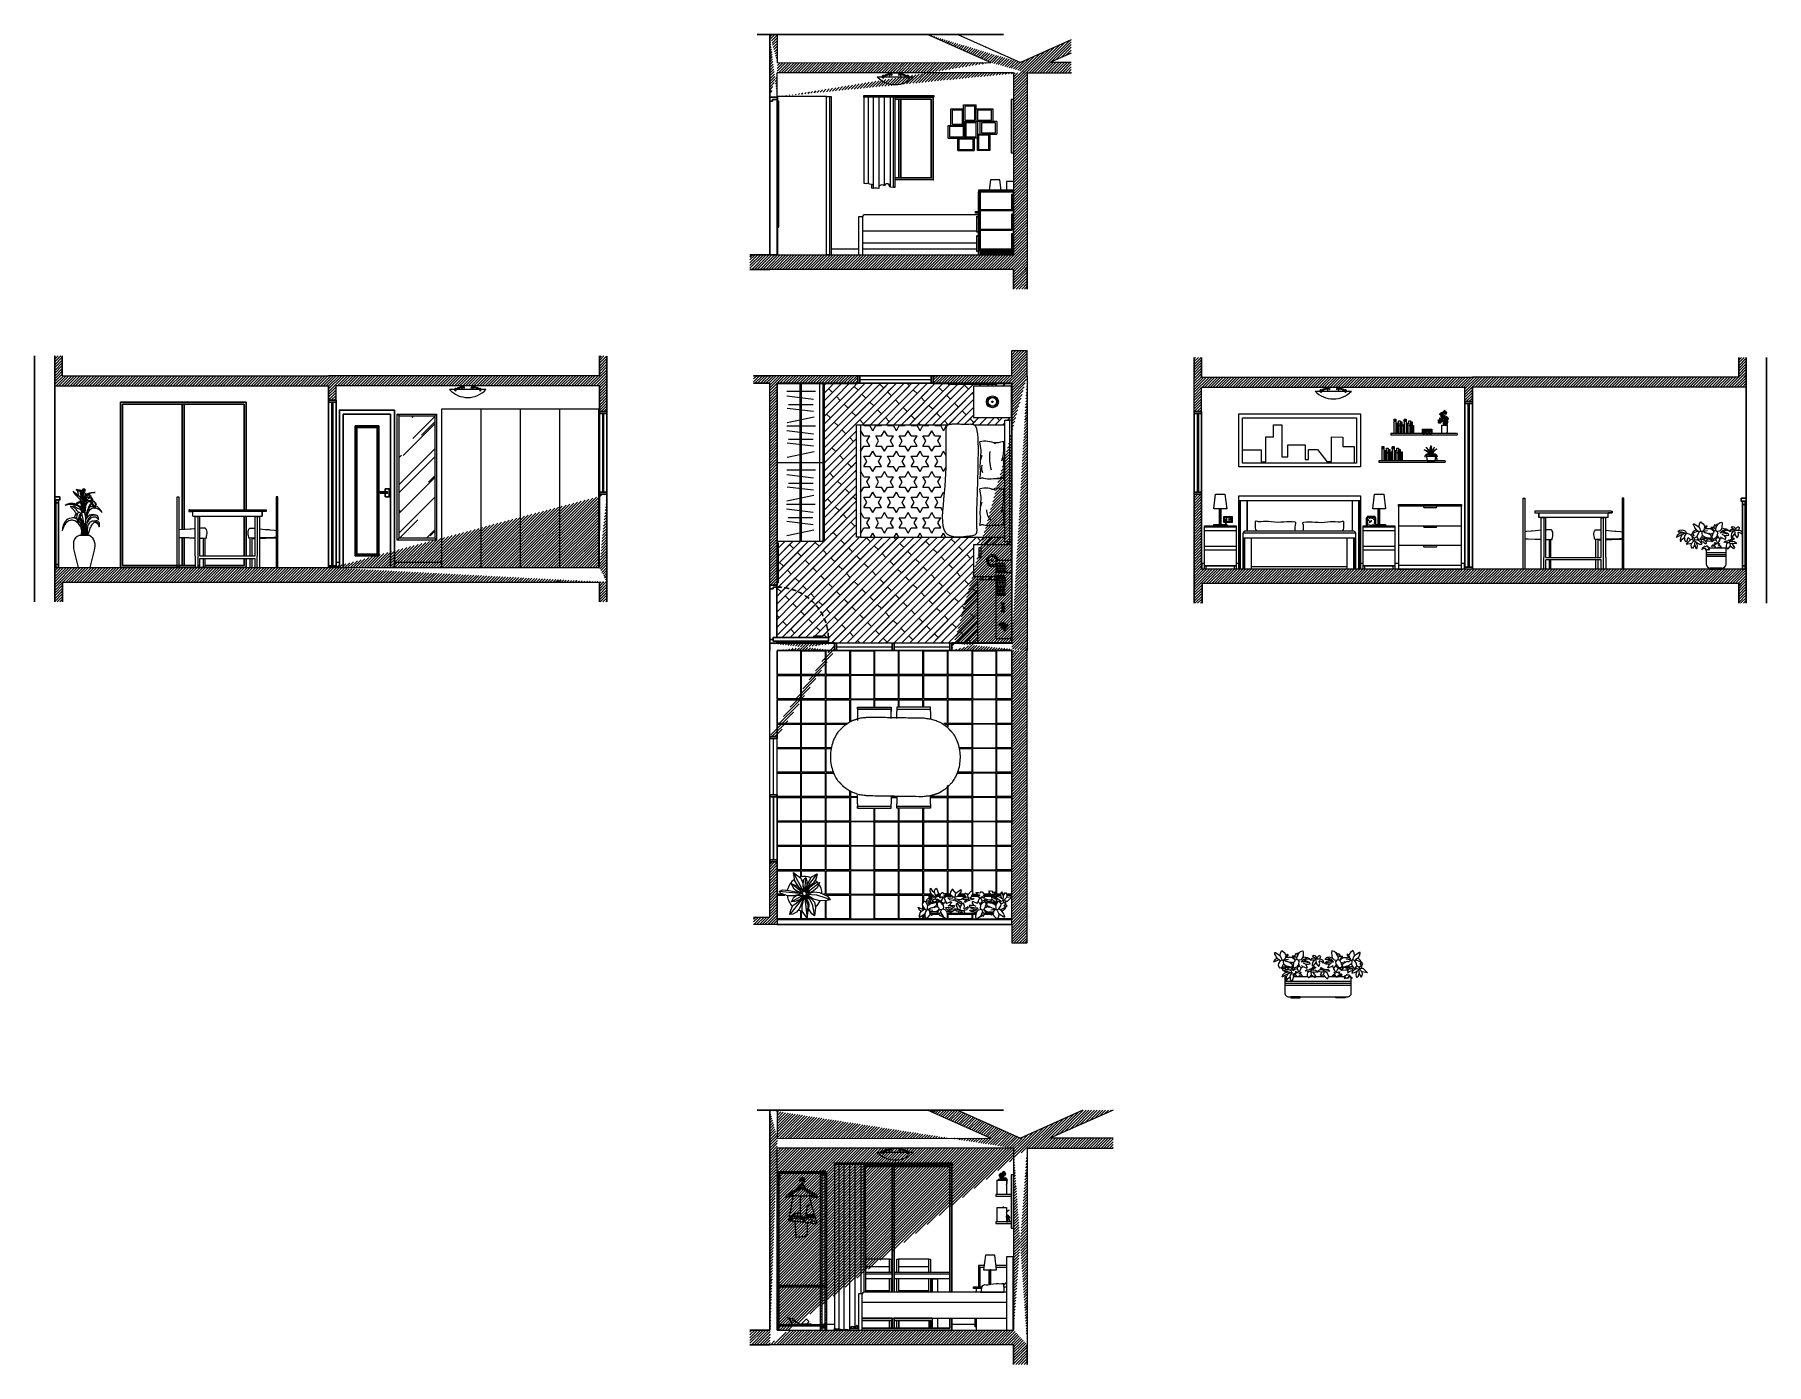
# Model space of a CAD drawing. Header units: inches. Extents: x 342 to 2540, y 601 to 2289.
import ezdxf

# ---------------------------------------------------------------- set-up
doc = ezdxf.new("R2010")
doc.units = ezdxf.units.IN
doc.header["$MEASUREMENT"] = 0
doc.linetypes.add('TRATTEGGIATA2', pattern=[9.524999999999999, 6.35, -3.175])
doc.layers.get('0').update_dxf_attribs({"color": 140})
for name, color, linetype, lineweight in [('A-ANNO-DIMS', 3, 'Continuous', 18), ('A-DETL-MBND', 140, 'Continuous', 18), ('A-DOOR-FULL', 2, 'Continuous', 25), ('A-FURN', 8, 'Continuous', 18), ('battiscopa e pavimento', 6, 'Continuous', 13)]:
    doc.layers.add(name, color=color, linetype=linetype, lineweight=lineweight)
doc.layers.add('FINESTRE', color=4, linetype='Continuous')
pattern_1 = [(45, (-1029.139877168971, -214.8806449050044), (-1.767766952966369, 1.767766952966369), [])]
pattern_2 = [(45, (0, 0), (-1.767766952966369, 1.767766952966369), [])]

# ---------------------------------------------------------------- blocks, each defined once
blk = doc.blocks.new('cruccia 4521')
at = {"layer": '', "color": 0}
for p, q in [((5.445376206853335, 81.19307556611128), (5.490288242329157, 81.19307556611128)), ((5.488484118025558, 81.18439954204759), (5.448133729780102, 81.18439954204759)), ((5.607885916665789, 81.31772968374729), (5.578888365256677, 81.31772968374729)), ((5.607885916665789, 81.29405272975607), (5.578888365256677, 81.29405272975607)), ((5.591150696146145, 81.28161795405185), (5.592665749731224, 81.28161795405185)), ((5.594180803316301, 81.28161795405185), (5.592665749731224, 81.28161795405185)), ((5.721257201533184, 81.19307556611128), (5.690585841867992, 81.19307556611128)), ((5.692915168261204, 81.18439954204759), (5.737197769682345, 81.18439954204759)), ((5.739955292609112, 81.19307556611128), (5.721257201533184, 81.19307556611128))]:
    blk.add_line(p, q, dxfattribs=at)
for points in [[(5.570460034051606, 81.3270203851016), (5.592665749731224, 81.3270203851016)], [(5.61487146541084, 81.3270203851016), (5.592665749731224, 81.3270203851016)]]:
    blk.add_lwpolyline(points, dxfattribs=at)
for centre, radius, start, end in [((5.601023258622763, 81.39207309344309), 0.02956518949613951, 300.5941428090781, 207.8431561159877), ((5.57753353614267, 81.37966574760387), 0.002999999999998234, 207.8431561159922, 27.84315611598431), ((5.601023258622763, 81.39207309344309), 0.02356518949613928, 300.0418713811725, 207.8431561159865), ((5.43707459762103, 81.18089007780864), 0.0005525159079707207, 185.6952696341801, 22.61198958040293), ((5.579705783906381, 81.30589120675167), 0.01186666384560927, 93.94986802180303, 266.0501319781896), ((5.607068498016083, 81.30589120675167), 0.01186666384560927, 273.9498680218105, 86.05013197819706), ((5.748256901841417, 81.18089007780864), 0.0005525159079707207, 157.3880104195971, 354.30473036582)]:
    blk.add_arc(centre, radius, start, end, dxfattribs=at)
blk.add_open_spline([(5.59069914837922, 81.33313597734772), (5.590908279472628, 81.33505064631387), (5.591778598313756, 81.341467799453), (5.594410252001382, 81.35052718589772), (5.599186596958904, 81.35985579137707), (5.605362674408655, 81.36643814711441), (5.61031029372919, 81.36991132981929), (5.612820764298752, 81.37167365678876)], degree=3, knots=[0.008264494687568276, 0.008264494687568276, 0.008264494687568276, 0.008264494687568276, 0.0140429687195306, 0.02770539459408546, 0.03632231631211625, 0.04524676422489712, 0.05443970487968832, 0.05443970487968832, 0.05443970487968832, 0.05443970487968832], dxfattribs=at)
blk.add_open_spline([(5.59689560508322, 81.33306126955522), (5.598935450235486, 81.34702669692106), (5.603847683083762, 81.35804384789033), (5.616268096288763, 81.36676286233667)], degree=3, dxfattribs=at)
for points in [[(5.393993086964799, 81.16907365239676), (5.409515208599921, 81.17631126105836), (5.419074137405237, 81.18245033847441), (5.438533880337832, 81.19575199352127), (5.471989801151071, 81.21587441816979), (5.510157535313739, 81.23839591193078), (5.537119615036391, 81.25575469361216), (5.55491613207741, 81.26760222163085), (5.568322260772532, 81.275616754171), (5.576263504395059, 81.27908357256766), (5.585392106501296, 81.28141498549421), (5.591150696146145, 81.28161795405187)], [(5.393993086964799, 81.16907365239676), (5.394509875009713, 81.18087693134602), (5.396134160295248, 81.18817706586657), (5.399110806633135, 81.19493691283641), (5.401817508768754, 81.19953336508543), (5.405606627754547, 81.20277797619862), (5.42346914582297, 81.21332272183236)], [(5.42346914582297, 81.21332272183236), (5.462442092520519, 81.23495346258686), (5.496288079405883, 81.25475812761361), (5.515503618537024, 81.26611410618698), (5.532013115542818, 81.27692947656428), (5.540131901929125, 81.28422993173028), (5.54637295908459, 81.29241119989437), (5.552326911770639, 81.3053896443471), (5.556116030756342, 81.31620501472436), (5.558010260244147, 81.32215330810912), (5.562882456090297, 81.32620915216198), (5.570460034051606, 81.3270203851016)], [(5.448133729780102, 81.18439954204759), (5.445314825897834, 81.18314645970442), (5.443322254879155, 81.17933174101552), (5.440832036113625, 81.1758485697019), (5.436349246329327, 81.174853286285), (5.432199101723415, 81.17535092799342), (5.432032779134311, 81.17684385311877), (5.43286307205955, 81.17883409930704), (5.434357335321013, 81.18181962891222), (5.436017261161305, 81.182648817996), (5.437345201833574, 81.18181962891222), (5.437584641509772, 81.18110251382282)], [(5.436134545135006, 81.19416370603236), (5.434191012731818, 81.19077621772777), (5.435518953404087, 81.18795646181027), (5.437843509590789, 81.18546857391352), (5.440565391962731, 81.18274597356152), (5.441614808299158, 81.18134763883828), (5.441614808299158, 81.1802991282799), (5.441265002853624, 81.17925061772154), (5.439632797444879, 81.17785260364369), (5.436600050233621, 81.17680377243992), (5.434851023006304, 81.17680377243992), (5.434151412115322, 81.17773588870693), (5.434734201187731, 81.17960012124097), (5.435550633897196, 81.18111485025557), (5.436343966247127, 81.1812831891067), (5.436524809062369, 81.18083524743999)], [(5.443933935249436, 81.19922417664688), (5.442548062827197, 81.19749726660051), (5.442103215902251, 81.19489458763958), (5.442788306567183, 81.1938489628901), (5.445376206853402, 81.19307556611128)], [(5.599531695531927, 81.3270203851016), (5.598471102457119, 81.3307240141873), (5.597940062165805, 81.33257835803781), (5.595289323232493, 81.33310806732948), (5.591310239816793, 81.33310806732948), (5.588994190142768, 81.33288982421075), (5.588101685451414, 81.33218956731625), (5.587091667642487, 81.3293480708158), (5.586539802241693, 81.3270203851016)], [(5.791338412497648, 81.16907365239676), (5.775816290862525, 81.17631126105836), (5.766257362057211, 81.18245033847441), (5.746797619124616, 81.19575199352127), (5.713341698311377, 81.21587441816979), (5.675173964148708, 81.23839591193078), (5.648211884426056, 81.25575469361216), (5.630415367385036, 81.26760222163085), (5.617009238689916, 81.275616754171), (5.609067995067387, 81.27908357256766), (5.59993939296115, 81.28141498549421), (5.594180803316301, 81.28161795405187)], [(5.761862353639478, 81.21332272183236), (5.722889406941928, 81.23495346258686), (5.689043420056563, 81.25475812761361), (5.669827880925424, 81.26611410618698), (5.653318383919628, 81.27692947656428), (5.645199597533322, 81.28422993173028), (5.638958540377856, 81.29241119989437), (5.633004587691807, 81.3053896443471), (5.629215468706104, 81.31620501472436), (5.627321239218301, 81.32215330810912), (5.622449043372151, 81.32620915216198), (5.61487146541084, 81.3270203851016)], [(5.737197769682345, 81.18439954204759), (5.740016673564613, 81.18314645970442), (5.742009244583292, 81.17933174101552), (5.744499463348822, 81.1758485697019), (5.748982253133121, 81.174853286285), (5.753132397739032, 81.17535092799342), (5.753298720328136, 81.17684385311877), (5.752468427402897, 81.17883409930704), (5.750974164141435, 81.18181962891222), (5.749314238301143, 81.182648817996), (5.747986297628874, 81.18181962891222), (5.747746857952675, 81.18110251382282)], [(5.741397564213012, 81.19922417664688), (5.742783436635251, 81.19749726660051), (5.743228283560197, 81.19489458763958), (5.742543192895265, 81.1938489628901), (5.739955292609044, 81.19307556611128)], [(5.749196954327441, 81.19416370603236), (5.751140486730629, 81.19077621772777), (5.749812546058359, 81.18795646181027), (5.747487989871658, 81.18546857391352), (5.744766107499715, 81.18274597356152), (5.743716691163288, 81.18134763883828), (5.743716691163288, 81.1802991282799), (5.744066496608824, 81.17925061772154), (5.745698702017568, 81.17785260364369), (5.748731449228825, 81.17680377243992), (5.750480476456143, 81.17680377243992), (5.751180087347124, 81.17773588870693), (5.750597298274717, 81.17960012124097), (5.749780865565252, 81.18111485025557), (5.74898753321532, 81.1812831891067), (5.748806690400078, 81.18083524743999)], [(5.791338412497648, 81.16907365239676), (5.790821624452733, 81.18087693134602), (5.789197339167199, 81.18817706586657), (5.786220692829311, 81.19493691283641), (5.783513990693693, 81.19953336508543), (5.7797248717079, 81.20277797619862), (5.761862353639478, 81.21332272183236)]]:
    blk.add_spline(points, degree=3, dxfattribs=at)
blk = doc.blocks.new('pantalone donna 6472')
at = {"color": 0}
for centre in [(5.47087078965007, 80.91493553124202), (5.577806617402234, 80.97006829260263)]:
    blk.add_circle(centre, 0.005817101050619981, dxfattribs=at)
for points in [[(5.490102077302009, 81.19258857583964), (5.485041182697555, 81.16657709545917), (5.478480740302103, 81.13053023242875), (5.465931926341459, 81.06269737361323), (5.4560217336523, 81.00253355261843), (5.443824841448264, 80.93703887702046), (5.43966006444012, 80.9137960062403), (5.435523795945135, 80.9020287614124), (5.43251456400282, 80.88399117214698), (5.431762256017238, 80.87760279516193), (5.437780719901871, 80.87384498971304), (5.463734870262306, 80.87008718426412), (5.537083156668962, 80.86595358288163), (5.598395148828902, 80.8591894099628), (5.636761905809476, 80.8554316045139), (5.658020704056166, 80.85433545609618), (5.705532041767506, 80.84772640287477), (5.735000975036525, 80.84051641471434), (5.757854666212668, 80.83631063958363), (5.772889739280168, 80.83450814254353), (5.781309570254698, 80.83631063958363), (5.783715055241028, 80.84111719576494), (5.78191109988193, 80.86274700635761), (5.776498283520875, 80.88257431991033), (5.768679982173485, 80.9066074085937), (5.755448864465088, 80.95767779899022), (5.739812261770392, 81.00934881654871), (5.728385732943599, 81.04479766852329), (5.717550597383766, 81.0780863863775), (5.712137781022711, 81.10091791295989), (5.707326494288881, 81.12735427973386), (5.697703920821138, 81.15559314354803), (5.694696906207667, 81.17542045710074), (5.691994932684719, 81.18927904784985), (5.690807711493162, 81.19283664424474), (5.688433902632609, 81.19431905302027), (5.677453690417015, 81.19491198575271), (5.639172458975875, 81.19342957697724), (5.576738181682081, 81.19314088198473), (5.531334573375379, 81.19462313687157), (5.505825789342409, 81.19458220250696), (5.497980563288194, 81.19446755550834), (5.493589301981252, 81.19435352406408), (5.491457498721062, 81.19404928632414), (5.490543959255647, 81.19349144018985), (5.490102077302009, 81.19258857583964)], [(5.581864581635876, 80.97423621665568), (5.581520643141537, 80.99583893734169), (5.581798442763975, 81.03583381211676), (5.579358747561948, 81.08331844450667), (5.579358747561948, 81.12087187682114), (5.580335005756266, 81.17890895751921), (5.580596616512552, 81.19305890540434)], [(5.452971639507839, 80.93287080459402), (5.452536092779343, 80.92351837950085), (5.452536092779343, 80.91547108352896), (5.452318477795751, 80.90633625690039), (5.452536092779343, 80.89219897391693), (5.45275402452424, 80.8813241290152), (5.452686237615219, 80.87326067474156), (5.45281698588997, 80.87175514267717)], [(5.452795688677988, 80.92996491531561), (5.453068251691266, 80.92921995171433), (5.454030572390271, 80.92900635435312), (5.455563063352073, 80.92897065220056), (5.457701518598621, 80.92893510393648), (5.460338872825123, 80.92879275699191), (5.462049383613356, 80.92872150657533), (5.46354639731434, 80.92872150657533), (5.463950267917142, 80.9290040460243), (5.464273043989638, 80.92939011435959)], [(5.452971639507839, 80.93287080459402), (5.453233917828713, 80.93347558674782), (5.453983058201719, 80.93380829387667), (5.455148422866521, 80.93380829387667), (5.458477583678497, 80.93372504015022), (5.461182724813976, 80.93360039039322), (5.462639509835323, 80.93351729055534), (5.463636674272633, 80.9334109535405), (5.464108965306923, 80.93326737548719), (5.464416857248806, 80.93291851005651), (5.464478625693936, 80.93259026569666), (5.46443464331468, 80.93215955766452)], [(5.577218967902353, 80.96428095014703), (5.558651747425087, 80.96480884230465), (5.540850081538193, 80.96413434862015), (5.527904048961193, 80.96285599611335), (5.518220023809579, 80.96131787966867), (5.509053586552098, 80.95921837765229), (5.502231499358285, 80.95719920547923), (5.496384086552509, 80.95437888931309), (5.490334263303439, 80.95077343356704), (5.485826117092636, 80.94693345161181), (5.48272090648944, 80.94308669855862), (5.480485205536943, 80.93874350091811), (5.4788646549457, 80.93349882392471), (5.477498146882637, 80.92580516392977), (5.476877294818752, 80.91885617081584), (5.476615966781654, 80.9161251100312)], [(5.496487373376755, 80.92857083475496), (5.496627675959199, 80.93031502291186), (5.496885836383727, 80.93242114213764), (5.497273235401109, 80.93401158070246), (5.497961557612761, 80.93491413727548), (5.499467440628945, 80.93517205455025), (5.50101608641483, 80.93517205455025), (5.504415251464585, 80.93500016099662), (5.507340858435019, 80.93474224372187), (5.509971596504136, 80.93452347358615)], [(5.580691136496319, 80.89735358582566), (5.58132393440088, 80.91378477237338), (5.582244125852699, 80.92849744479014), (5.58316463406578, 80.93922547997812), (5.582896970803573, 80.95701376972976), (5.582879906503222, 80.967222172027)], [(5.58152771513693, 80.91806881140141), (5.594528760924972, 80.91605616794342), (5.618498402009773, 80.91554110283685), (5.636797699831509, 80.91657107916137), (5.656643742871617, 80.91785851109495), (5.682932709880803, 80.91863103181053), (5.701232324463837, 80.91888848741954), (5.727263764571014, 80.91837357620153), (5.745047691827495, 80.91863103181053), (5.757335811273554, 80.91841712667214), (5.765242798891575, 80.9185473164339)], [(5.621510484803363, 80.91120113685673), (5.617507572797616, 80.911429661411), (5.615677959776678, 80.911429661411), (5.613390309978025, 80.91097261230242), (5.61236115265378, 80.9093729404223), (5.612132451026134, 80.9053739915549), (5.612246801839935, 80.89897545792293), (5.612246801839935, 80.89017764730362), (5.611950946825826, 80.8803824847406), (5.611219545083231, 80.87197909057431), (5.610629102100048, 80.86534341462712), (5.610362705882829, 80.86219762409578), (5.610299353631413, 80.85998132064051), (5.6103398990723, 80.85872835975087), (5.610677944871553, 80.85776904309292)], [(5.61210038866695, 80.90592537036964), (5.612584469340002, 80.90544124086809), (5.613445743198011, 80.90513146313894), (5.61575366571713, 80.90492509854145), (5.618682123538885, 80.90485615645368), (5.620990046058, 80.90482183929836), (5.622333747310535, 80.90482183929836), (5.623470603462228, 80.90492509854145), (5.624093356093653, 80.90520825354474), (5.624401471554497, 80.90551193361074)], [(5.621510484803363, 80.91120113685673), (5.623394897521771, 80.91032951188997), (5.624359435549619, 80.90454222373258), (5.624246035019543, 80.89786607508654), (5.624132951250773, 80.88983216742189), (5.623566265361844, 80.87790380124154), (5.623113296764244, 80.86930419912457), (5.622886812465404, 80.86432528772389), (5.622740152003399, 80.86076430578007), (5.622460768574629, 80.85814004367602), (5.622228899334455, 80.8571822410996), (5.621735715514373, 80.85662288567106)], [(5.631925322454978, 80.85575757309057), (5.631372213020195, 80.85684661008747), (5.631611051008032, 80.86050423406512), (5.632963938337029, 80.86893286595993), (5.635960499829053, 80.88400733044887), (5.638198734871611, 80.89843961785684), (5.638809133814001, 80.90331819389762), (5.63962289348346, 80.90596061485516), (5.642064489253072, 80.90636718850669), (5.651220790150322, 80.90514762144075), (5.672991791349735, 80.90087890587716), (5.686827606297899, 80.89823633103104), (5.700866781973166, 80.89559391007354), (5.712464361878774, 80.89356119570462), (5.717935145549876, 80.89234224419312), (5.71955347881232, 80.89154002297985), (5.7198547187678, 80.88973475594513), (5.71925223885684, 80.88502053291718), (5.716140059505984, 80.87308478008455), (5.713821050342855, 80.86399211892927), (5.710467182152851, 80.8531809839033), (5.708904282110393, 80.84922573939512), (5.7078472497955, 80.84822515579097), (5.706105635541163, 80.84759572988364)], [(5.66240246252539, 81.06026193280755), (5.661438874781362, 81.04221310967513), (5.656135024292733, 81.00116702195028), (5.650353814589685, 80.96867914031193), (5.64794484522957, 80.9544807635588), (5.647463051357559, 80.95038963542666), (5.647704106674191, 80.9484644891814), (5.648431073759187, 80.94809407934815)], [(5.648594715221747, 80.95618414730627), (5.648342380607228, 80.95619908354088), (5.648226762748398, 80.95622185905204), (5.648188751397522, 80.95625940786769)], [(5.648431073759187, 80.94809407934815), (5.682500647526148, 80.9474846805367), (5.729033826475576, 80.9474846805367), (5.749595116434201, 80.94775490889863), (5.754423508275921, 80.94783739318216), (5.757865279708462, 80.94818469665368)], [(5.715850791939105, 81.08420755223977), (5.69120049545196, 81.07435320310283), (5.671311056119644, 81.06613108969407), (5.663366050269462, 81.06218707905286), (5.66240246252539, 81.06026193280755)], [(5.452611183686174, 80.87519654687816), (5.452969738940294, 80.87566980059852), (5.455729996534544, 80.87598142499074), (5.457574180573272, 80.8758949396039), (5.460150399877157, 80.87576628874365), (5.462468775517727, 80.8756374839949), (5.463547347598115, 80.87549267483284), (5.463927461106622, 80.87523998977017), (5.464107821536628, 80.87502845189906)], [(5.45281698588997, 80.87175514267717), (5.45291874037791, 80.87121149429369), (5.45303277443045, 80.87088263437947), (5.453131557897133, 80.87071918015764)], [(5.464342663882966, 80.87198787314931), (5.464445049000711, 80.87102390410402), (5.464428260654073, 80.8704663657469), (5.464270914143142, 80.87006556756285)], [(5.610351589091032, 80.8619258442449), (5.61103392298658, 80.86257357391813), (5.613525567034809, 80.86253987231719), (5.616303246498167, 80.862270875064), (5.619582992554007, 80.86197787119099), (5.621574470577298, 80.8617351888866), (5.622388230246751, 80.86135631518107), (5.622740851658183, 80.86077321633266)]]:
    blk.add_spline(points, degree=3, dxfattribs=at)
for points, knots in [([(5.439064362954279, 80.91207524018705), (5.441268650416329, 80.91213166983916), (5.445748982324635, 80.91224636611868), (5.450199364280235, 80.91184280716917), (5.452456589737801, 80.9115707778486)], [0, 0, 0, 0, 0.01743960895378662, 0.03544693594148163, 0.03544693594148163, 0.03544693594148163, 0.03544693594148163]), ([(5.46443464331468, 80.93215955766452), (5.463552218098553, 80.91793771263029), (5.463554206569623, 80.90500066196695), (5.464244420269668, 80.88641393183903), (5.464232571473628, 80.88121206560821), (5.464064655994682, 80.87532046406122), (5.464086452982843, 80.87433112380384), (5.464342663882966, 80.87198787314931)], [0, 0, 0, 0, 0.1127994998595596, 0.1127994998595596, 0.1454513651918945, 0.1454513651918945, 0.1641048577646431, 0.1641048577646431, 0.1641048577646431, 0.1641048577646431]), ([(5.463723870268786, 80.9099620394648), (5.475993925920597, 80.90826980754277), (5.510305177505566, 80.90645936270911), (5.557406172451054, 80.89968627056082), (5.594652746891895, 80.8958124936779), (5.61005218356805, 80.89529401901586), (5.612253129140375, 80.89523741948287)], [0.06543813038012655, 0.06543813038012655, 0.06543813038012655, 0.06543813038012655, 0.1633515404227373, 0.3374719230935713, 0.4421214015799688, 0.4595654046918371, 0.4595654046918371, 0.4595654046918371, 0.4595654046918371]), ([(5.572067432547992, 80.97101719820482), (5.553422745915833, 80.97165713822577), (5.534127295197556, 80.97138773345502), (5.505149931050652, 80.96523173189426), (5.495059818197984, 80.96246627285677), (5.478928752632831, 80.95042811117895), (5.474066157657075, 80.94181183745894), (5.471270391623158, 80.92962799449579), (5.470859245700725, 80.92510608128468), (5.470477049322192, 80.92073929150477)], [0.01429023022931575, 0.01429023022931575, 0.01429023022931575, 0.01429023022931575, 0.1609663026805933, 0.1609663026805933, 0.2380578689498942, 0.2380578689498942, 0.2936446672613511, 0.2936446672613511, 0.3276008694491687, 0.3276008694491687, 0.3276008694491687, 0.3276008694491687]), ([(5.496487373428725, 80.9285708351826), (5.496407489626139, 80.92791343261844), (5.496450063051843, 80.92667434191443), (5.498039924330006, 80.92451632516678), (5.505283810831556, 80.92414470605709), (5.514775561900065, 80.92360286433612), (5.526184737410317, 80.92283407970021), (5.538319159094098, 80.9225188731169), (5.549928068398134, 80.92132159692325), (5.55657316005608, 80.9218546899678), (5.562024683564858, 80.92090154476755), (5.563337596701106, 80.92358901436313), (5.563367689020549, 80.92699949326712), (5.563411635257563, 80.92929458520766), (5.562129786027868, 80.9318188222013), (5.555653285365517, 80.93207766280754), (5.545549868309577, 80.93268152162983), (5.534065055411436, 80.93302653984581), (5.524911605365511, 80.93337171195041), (5.517053708861007, 80.9338030616647), (5.509982671391886, 80.9345217608016), (5.509971596498738, 80.93452347358699)], [0.3978799768669681, 0.3978799768669681, 0.3978799768669681, 0.3978799768669681, 0.4030485141102435, 0.4078716804341443, 0.4172428088595082, 0.4457544849632546, 0.4858859331549031, 0.5177548630092028, 0.5492183301490975, 0.5699776259856985, 0.5772163724959095, 0.5843372972833742, 0.5934984002943986, 0.5988023250719345, 0.6022130369867151, 0.6124512959140301, 0.6278955161717076, 0.6598081765157442, 0.7038225492196349, 0.7403401823476609, 0.7404284070553462, 0.7404284070553462, 0.7404284070553462, 0.7404284070553462]), ([(5.582251182627014, 80.92857483651203), (5.595352574630895, 80.9261928941976), (5.605688689745484, 80.9254869286575), (5.629380467776545, 80.92635512328403), (5.641375807049296, 80.92744286031942), (5.672274144388388, 80.92915554394527), (5.690521622370304, 80.92964100886594), (5.7271610815798, 80.92867808243415), (5.744855961376675, 80.92848960908962), (5.762532330812122, 80.92889247645006), (5.762554188726052, 80.92889297621201), (5.762576053391661, 80.92889347767758)], [0, 0, 0, 0, 0.0964915154753146, 0.0964915154753146, 0.1929830309506292, 0.1929830309506292, 0.3360424291942368, 0.3360424291942368, 0.4791018274378444, 0.4791018274378444, 0.4792788933908658, 0.4792788933908658, 0.4792788933908658, 0.4792788933908658]), ([(5.648594715221747, 80.95618414730627), (5.673280387759299, 80.95568481904613), (5.697888716902489, 80.95520691191041), (5.732068344013117, 80.95559339426872), (5.742812127466187, 80.95579234293022), (5.753162181803984, 80.95585299797354), (5.754348141117238, 80.95593522959585), (5.755862165391, 80.95609986440134)], [0, 0, 0, 0, 0.1955650294845423, 0.1955650294845423, 0.2725680775472396, 0.2725680775472396, 0.286036085635653, 0.286036085635653, 0.286036085635653, 0.286036085635653]), ([(5.507260534317288, 80.86806421663074), (5.514915127047444, 80.77804510987447), (5.516301379989474, 80.75468235872745), (5.517521928602206, 80.71747469162585), (5.522050348395866, 80.69193796480072), (5.516661691205014, 80.67095939334014), (5.52637392747726, 80.66498442073525), (5.544411974552059, 80.67129271034075), (5.566883086634788, 80.66871375737243), (5.588617981584671, 80.67503230849174), (5.604893357751379, 80.67400006618048), (5.619446178991129, 80.67689572191699), (5.633776419034705, 80.67487556109154), (5.647442822816353, 80.67948454510012), (5.657524224084105, 80.68131936206835), (5.667116316908102, 80.68424877649925), (5.667310278118523, 80.70988773024268), (5.667365270562029, 80.73669238131424), (5.669155840860037, 80.77316739141581), (5.670285174151994, 80.79424821613117), (5.670119982327966, 80.80542968520624), (5.671079962167608, 80.85327202438644)], [0, 0, 0, 0, 0.05113544561837789, 0.1008707179421942, 0.156260391329258, 0.1725212413674087, 0.175966398797418, 0.2027448760926474, 0.2458503320713474, 0.2739757932777902, 0.297889580691675, 0.3151990021376807, 0.3371820115546799, 0.3587443310256785, 0.3754350834688428, 0.3827135142641437, 0.3984620562216134, 0.4681728663658421, 0.5111838665651346, 0.5520353407310802, 0.5591946384505642, 0.5591946384505642, 0.5591946384505642, 0.5591946384505642]), ([(5.718029077383261, 80.87995149376542), (5.723377776349028, 80.87819638073566), (5.736545810735751, 80.87379964345381), (5.752030114092672, 80.86382214177812), (5.766930429522758, 80.86183756195959), (5.775844171524969, 80.86289612440014), (5.780610278029443, 80.8677639584457)], [0.002384330261186843, 0.002384330261186843, 0.002384330261186843, 0.002384330261186843, 0.04689859768903965, 0.1121970805503239, 0.1456227277269548, 0.1627667671535532, 0.1627667671535532, 0.1627667671535532, 0.1627667671535532])]:
    blk.add_open_spline(points, degree=3, knots=knots, dxfattribs=at)
blk.add_open_spline([(5.624236894801901, 80.89507487967535), (5.628735265046516, 80.89505832411463), (5.633235322191884, 80.89508035482504), (5.637735379337244, 80.89510238553532)], degree=3, dxfattribs=at)

msp = doc.modelspace()

# ---------------------------------------------------------------- hatches: boundary and pattern name
h = msp.add_hatch()
h.set_pattern_fill('ANSI31', color=1, scale=20)
h.set_pattern_definition(pattern_2)
edge = h.paths.add_edge_path()
edge.add_line((1584.52204810151, 2240.584526247944), (1284.418307020322, 2240.584551285608))
edge.add_line((1284.774612363119, 2253.31433870114), (1555.795223762954, 2253.580581740147))
edge.add_line((1284.416968100715, 2209.584558760853), (1284.418307020322, 2240.584551285608))
edge.add_line((1274.914635055034, 2209.584558921496), (1274.926860841686, 2289.06120648958))
edge.add_line((1284.774612363119, 2253.31433870114), (1284.774534593744, 2289.06120648958))
edge.add_line((1274.926860841686, 2289.06120648958), (1284.774534593744, 2289.06120648958))
edge.add_line((1284.416968100715, 2209.584558760853), (1274.914635055034, 2209.584558921496))
edge.add_line((1593.222708634305, 2240.584526247944), (1593.222708634032, 2253.304652537003))
edge.add_line((1513.957116499889, 2289.06120648958), (1593.234933686227, 2253.580581740147))
edge.add_line((1475.632326059375, 2289.06120648958), (1513.957116499889, 2289.06120648958))
edge.add_line((1475.632326059375, 2289.06120648958), (1555.795223762954, 2253.580581740147))
edge.add_line((1601.925370444126, 2240.58455876062), (1584.52204810151, 2240.584526247944))
h = msp.add_hatch()
h.set_pattern_fill('ANSI31', color=1, scale=20)
h.set_pattern_definition(pattern_2)
h.paths.add_polyline_path([(1657.852947269592, 2253.55385851864), (1630.650193505657, 2253.580581740147), (1657.852947269592, 2265.620699127349), (1657.852947269593, 2282.511183998959), (1593.234933686227, 2253.591524334057), (1593.234933686227, 2240.584525523069), (1601.925370444126, 2240.584525523044), (1657.852948351623, 2240.58453091415)])
h = msp.add_hatch()
h.set_pattern_fill('ANSI31', color=1, scale=20)
h.set_pattern_definition(pattern_2)
h.paths.add_polyline_path([(1601.925370444126, 2240.58455876062), (1584.52204810151, 2240.584526247944), (1584.522048100782, 2009.584558760853), (1284.416968100715, 2009.584558760853), (1274.914635055034, 2009.584558921496), (1274.91463659532, 1991.084522128022), (1601.925370443398, 1991.084549354455)])
h = msp.add_hatch()
h.set_pattern_fill('ANSI31', color=1, scale=20)
h.set_pattern_definition(pattern_2)
h.paths.add_polyline_path([(1274.914635055034, 2009.584558921496), (1249.914637952984, 2009.584558921575), (1249.914638044295, 1991.084520679126), (1274.91463659532, 1991.084520679047)])
h = msp.add_hatch()
h.set_pattern_fill('ANSI31', color=1, scale=20)
h.set_pattern_definition(pattern_2)
h.paths.add_polyline_path([(1601.925370443398, 1991.084549354455), (1584.522048100724, 1991.08454790548), (1584.522048100645, 1966.084549354455), (1601.925370443398, 1966.084549354455)])
h = msp.add_hatch()
h.set_pattern_fill('ANSI31', color=1, scale=20)
h.set_pattern_definition(pattern_2)
h.paths.add_polyline_path([(376.8049978946053, 1881.082425640688), (367.3053753444028, 1881.082425640688), (367.3048297822151, 1856.082434500593), (376.8049978946053, 1856.082434500593)])
h = msp.add_hatch()
h.set_pattern_fill('ANSI31', color=1, scale=20)
h.set_pattern_definition(pattern_2)
h.paths.add_polyline_path([(1068.197632574909, 1881.041962776249), (1058.694640177656, 1881.082413987153), (1058.694640177656, 1856.082448305456), (1068.197632574909, 1856.082448305456)])
h = msp.add_hatch()
h.set_pattern_fill('ANSI31', color=1, scale=20)
h.set_pattern_definition(pattern_2)
h.paths.add_polyline_path([(1601.925366225265, 1888.106888782943), (1582.216572345728, 1888.10667960798), (1582.216703377197, 1856.074439346831), (1601.925366225265, 1856.073709675038), (1601.925366225265, 1856.074661325466)])
h = msp.add_hatch()
h.set_pattern_fill('ANSI31', color=1, scale=20)
h.set_pattern_definition(pattern_2)
h.paths.add_polyline_path([(1823.285638482488, 1879.322930631528), (1813.785470370098, 1879.322930631528), (1813.785470370098, 1854.322930631528), (1823.285638482488, 1854.322930631528)])
h = msp.add_hatch()
h.set_pattern_fill('ANSI31', color=1, scale=20)
h.set_pattern_definition(pattern_2)
h.paths.add_polyline_path([(2514.675448861051, 1879.322930631528), (2505.175280765539, 1879.322910118088), (2505.175280765539, 1854.322910118088), (2514.675448861051, 1854.322910086683)])
h = msp.add_hatch()
h.set_pattern_fill('ANSI31', color=1, scale=20)
h.set_pattern_definition(pattern_2)
h.paths.add_polyline_path([(1274.916003930136, 1856.074271790863), (1274.914627153218, 1856.07427179651), (1254.413917916428, 1856.075507944672), (1254.413917916428, 1846.474467458453), (1274.916003930136, 1846.474467458453)])
h = msp.add_hatch()
h.set_pattern_fill('ANSI31', color=1, scale=20)
h.set_pattern_definition(pattern_2)
h.paths.add_polyline_path([(1283.916003930151, 1846.474467458453), (1386.994866357917, 1846.478705892539), (1386.994508540201, 1856.073812090973), (1274.914627153218, 1856.07427179651), (1274.915985472603, 1590.080532234203), (1283.916137934395, 1590.080532234203)])
h = msp.add_hatch()
h.set_pattern_fill('ANSI31', color=1, scale=20)
h.set_pattern_definition(pattern_2)
edge = h.paths.add_edge_path()
edge.add_line((1582.216771185999, 1159.274944094358), (1582.217187436665, 1287.001165881461))
edge.add_line((1582.216771185999, 1159.274944094358), (1582.217220014445, 1135.900504660137))
edge.add_line((1582.217220014445, 1135.900504660137), (1601.925415305428, 1135.900666862858))
edge.add_line((1601.925415305428, 1135.900666862858), (1601.925366225265, 1506.967517982043))
edge.add_line((1582.216728840697, 1506.967352352658), (1582.216982535774, 1287.001165881461))
edge.add_line((1582.216728840532, 1506.967495251348), (1506.316312562055, 1506.966714493274))
edge.add_line((1539.216785818872, 1516.55436059649), (1582.216785818873, 1516.55436059649))
edge.add_line((1582.217267271697, 1647.001616218846), (1582.216785491435, 1516.465642897106))
edge.add_line((1601.925366225265, 1856.074661325466), (1601.925366225265, 1506.967517982043))
edge.add_line((1506.316390442496, 1516.466272635558), (1582.216785491435, 1516.465642897106))
edge.add_line((1506.316390442496, 1516.466902374009), (1506.316382062503, 1506.931301847703))
edge.add_line((1601.925366225265, 1856.073709675038), (1482.522048107958, 1856.078130331778))
edge.add_line((1582.216742646958, 1846.474467403573), (1482.522048107958, 1846.478922086706))
edge.add_line((1482.522048107958, 1856.078130331778), (1482.522048107958, 1846.478922086706))
edge.add_line((1582.216742646958, 1846.474467403573), (1582.216742646222, 1615.474467403806))
h = msp.add_hatch()
h.set_pattern_fill('ANSI31', color=1, scale=20)
h.set_pattern_definition(pattern_2)
h.paths.add_polyline_path([(2157.482841040914, 1841.602777652605), (2157.482841040914, 1823.102387531816), (2166.983050953771, 1823.102387531816), (2166.983051014929, 1841.603101358948), (2514.675448835881, 1841.602776503249), (2514.675448877929, 1854.322915677302), (2166.983051056977, 1854.322916826665), (1813.785470370098, 1854.322930631528), (1813.786101141618, 1810.458380225505), (1823.285679319187, 1810.458856653916), (1823.285638482488, 1841.602777652605)])
h = msp.add_hatch()
h.set_pattern_fill('ANSI31', color=1, scale=20)
h.set_pattern_definition(pattern_2)
edge = h.paths.add_edge_path()
edge.add_line((372.2267793111353, 1612.362295326584), (718.3261408468791, 1612.362295326584))
edge.add_line((372.2267793111353, 1612.362295326584), (367.3045520547789, 1612.362295326584))
edge.add_line((367.3045520242013, 1612.362295326584), (367.3045520242013, 1593.862295978963))
edge.add_line((367.3045520242078, 1593.866262841505), (1068.197357327492, 1593.866241235306))
edge.add_line((714.9969672424088, 1612.362304787148), (1058.604055448272, 1612.362295326584))
edge.add_line((1068.197357327492, 1593.866241235306), (1068.197554730935, 1705.533610974661))
edge.add_line((1058.604055448272, 1612.362295326584), (1058.694560438165, 1705.533598514094))
edge.add_line((1058.694560438165, 1705.533598514094), (1068.194860569288, 1705.533610971128))
h = msp.add_hatch()
h.set_pattern_fill('ANSI31', color=1, scale=20)
h.set_pattern_definition(pattern_2)
h.paths.add_polyline_path([(2514.675448214526, 1610.602776503292), (2513.241268309393, 1610.602776508033), (2509.753220958169, 1610.602776519564), (2163.653859422425, 1610.602777663661), (2157.483260866578, 1610.60278711322), (2157.482853113819, 1610.602786940018), (2157.482853113819, 1610.602777652656), (2156.986363118206, 1610.602566771518), (1823.285816902245, 1610.460829472864), (1823.285816902245, 1705.53176784464), (1813.784086386024, 1705.531755385731), (1813.78408638602, 1705.531755036237), (1813.782885827899, 1592.10271366607), (2166.983050953771, 1592.102744158149), (2514.675448183948, 1592.102777155672)])
h = msp.add_hatch()
h.set_pattern_fill('ANSI31', color=1, scale=20)
h.set_pattern_definition(pattern_2)
h.paths.add_polyline_path([(377.3051778992342, 1593.866262533219), (367.3045520242013, 1593.866262841505), (367.3045520242013, 1593.862295978963), (367.301990773968, 1568.862272061902), (377.3051778992342, 1568.862218398697)])
h = msp.add_hatch()
h.set_pattern_fill('ANSI31', color=1, scale=20)
h.set_pattern_definition(pattern_2)
h.paths.add_polyline_path([(1068.197357327492, 1593.866241235306), (1058.694639702926, 1593.866241532483), (1058.694639702926, 1568.862260511297), (1068.197357327492, 1568.862260511296)])
h = msp.add_hatch()
h.set_pattern_fill('ANSI31', color=1, scale=20)
h.set_pattern_definition(pattern_2)
h.paths.add_polyline_path([(1823.785818487117, 1592.102714529632), (1813.782629198081, 1592.102713666048), (1813.782631356353, 1567.102714529632), (1823.785818487117, 1567.102714529632)])
h = msp.add_hatch()
h.set_pattern_fill('ANSI31', color=1, scale=20)
h.set_pattern_definition(pattern_2)
h.paths.add_polyline_path([(2514.675448386321, 1592.102756626529), (2505.175280290809, 1592.102756642232), (2505.175280290809, 1567.102756642232), (2514.675448386321, 1567.102777155672)])
h = msp.add_hatch()
h.set_pattern_fill('ANSI31', color=1, scale=20)
h.set_pattern_definition(pattern_2)
h.paths.add_polyline_path([(1284.416763746271, 1159.274944094358), (1274.9167637463, 1159.274944094358), (1274.916553833468, 1238.764921259105), (1284.416763746271, 1238.764921259105)])
edge = h.paths.add_edge_path()
edge.add_line((1274.916763746242, 1397.972087950824), (1274.91592409497, 1516.465623960917))
edge.add_line((1274.917054654176, 1397.972087963047), (1284.416553833438, 1397.972487557781))
edge.add_line((1284.416553833438, 1506.965219879857), (1284.416553833438, 1397.972087950824))
edge.add_line((1357.341771569049, 1506.965519211618), (1284.416553833438, 1506.965219879857))
edge.add_line((1357.341493862984, 1516.465549708278), (1357.342267569218, 1506.96587067007))
edge.add_line((1274.916003930136, 1516.466074298319), (1357.341493862984, 1516.465549708278))
h = msp.add_hatch()
h.set_pattern_fill('ANSI31', color=1, scale=20)
h.set_pattern_definition(pattern_2)
h.paths.add_polyline_path([(1274.916738659771, 1168.774732951351), (1254.413917916428, 1168.774733309196), (1254.413917916428, 1159.27495839908), (1274.916763746262, 1159.27495839908)])
h = msp.add_hatch()
h.set_pattern_fill('ANSI31', color=1, scale=20)
h.set_pattern_definition(pattern_2)
edge = h.paths.add_edge_path()
edge.add_line((1513.947736338267, 923.5423735312804), (1593.225553524605, 888.0617487818467))
edge.add_line((1475.622945897753, 923.5423735312803), (1513.947736338267, 923.5423735312806))
edge.add_line((1475.622945897753, 923.5423735312803), (1555.785843601331, 888.0617487818467))
edge.add_line((1284.765232201497, 887.7955057428394), (1555.785843601331, 888.0617487818467))
edge.add_line((1274.917480680064, 923.5423735312802), (1284.765154432122, 923.5423735312802))
edge.add_line((1284.765232201497, 887.7955057428394), (1284.765154432122, 923.5423735312802))
edge.add_line((1274.917505466179, 625.8416183728804), (1274.917480680064, 923.5423735312802))
edge.add_line((1584.524892992086, 875.341622492788), (1284.421151910899, 875.3416475304637))
edge.add_line((1284.419812991282, 644.3416550057091), (1284.421151910899, 875.3416475304637))
edge.add_line((1284.419812991282, 644.3416875183852), (1584.524892991349, 644.3416875183734))
edge.add_line((1601.928215333965, 625.8416455992981), (1274.917476251712, 625.841618372878))
edge.add_line((1601.928215334702, 875.3416550054633), (1601.928215333965, 625.8416455992981))
edge.add_line((1584.524892992086, 875.341622492788), (1584.524892991349, 644.3416224930209))
edge.add_line((1593.225553524882, 875.3416224927873), (1593.225553524609, 888.0617487818467))
edge.add_line((1601.928215334702, 875.3416550054633), (1593.226554163394, 875.3416387491257))
h = msp.add_hatch()
h.set_pattern_fill('ANSI31', color=1, scale=20)
h.set_pattern_definition(pattern_2)
h.paths.add_polyline_path([(1710.828164118179, 887.9829989990171), (1630.665263447879, 888.0617487818467), (1710.828161151458, 923.5423735312803), (1672.503370710943, 923.5423735312804), (1593.225553524605, 888.0617487818467), (1593.225553524605, 875.3416224929549), (1601.926214057124, 875.341622492788), (1710.828165172849, 875.3416315784852)])
h = msp.add_hatch()
h.set_pattern_fill('ANSI31', color=1, scale=20)
h.set_pattern_definition(pattern_2)
h.paths.add_polyline_path([(1274.917503925894, 644.3416551663393), (1249.91748284355, 644.3416551664179), (1249.917482934861, 625.8416169239686), (1274.917505466179, 625.8416169238899)])
h = msp.add_hatch()
h.set_pattern_fill('ANSI31', color=1, scale=20)
h.set_pattern_definition(pattern_2)
h.paths.add_polyline_path([(1601.928215333965, 625.8416455992981), (1584.52489299129, 625.8416441503238), (1584.524892991211, 600.8416455992981), (1601.928215333965, 600.8416455992981)])
at = {"layer": 'A-ANNO-DIMS'}
h = msp.add_hatch(dxfattribs=at)
h.set_pattern_fill('ANSI31', color=1, scale=20)
h.set_pattern_definition(pattern_2)
h.paths.add_polyline_path([(1068.194547826083, 1856.082448305456), (714.996950018296, 1856.082448305456), (367.3045521970384, 1856.082434500593), (367.3045521970384, 1843.36229532654), (714.9969500179909, 1843.362619032876), (714.9969500179909, 1824.861905205744), (724.4971771552669, 1824.861905205744), (724.4971771552669, 1843.362295326533), (1058.694379713692, 1843.362295326533), (1058.694337913316, 1824.862295326584), (1058.688219068182, 1810.460223004649), (1068.194722986231, 1810.460699780404), (1068.194547826083, 1824.862295326584)])
h = msp.add_hatch(dxfattribs=at)
h.set_pattern_fill('ANSI31', color=1, scale=20)
h.set_pattern_definition(pattern_2)
edge = h.paths.add_edge_path()
edge.add_line((367.304552024201, 1593.862295978963), (1068.19735731956, 1593.861754077551))
edge.add_line((714.9969672424088, 1593.866262266823), (1068.197357327492, 1593.866241235306))
at = {"layer": 'A-FURN'}
h = msp.add_hatch(dxfattribs=at)
h.set_pattern_fill('ANSI31', color=256, scale=10)
h.set_pattern_definition([(45, (869.968171352153, 1913.875959616156), (-0.8838834764831843, 0.8838834764831844), [])])
h.paths.add_polyline_path([(1540.025558143208, 2091.58459224917), (1540.025558143208, 2089.58459224917), (1584.025558143208, 2089.58459224917), (1584.025558143208, 2091.58459224917)])
h.paths.add_polyline_path([(1584.025558143208, 2009.58459224917), (1584.025558143208, 2014.58459224917), (1542.025558143208, 2014.58459224917), (1542.025558143208, 2009.58459224917)])
h = msp.add_hatch(dxfattribs=at)
h.set_pattern_fill('ANSI31', color=256, scale=10)
h.set_pattern_definition([(45, (1062.624818769493, 1913.875951213011), (-0.8838834764831843, 0.8838834764831844), [])])
h.paths.add_polyline_path([(1542.025558143208, 2066.764680053704), (1582.225559073556, 2066.764667989185), (1582.225558749408, 2065.684578252674), (1544.350536837665, 2065.684589619438), (1542.025558143208, 2065.684590317195)])
h.paths.add_polyline_path([(1540.025558143208, 2089.484583846025), (1542.025558143208, 2089.484583846025), (1542.025558143208, 2064.684577374856), (1540.025558143208, 2064.684583846025)])
h = msp.add_hatch(dxfattribs=at)
h.set_pattern_fill('ANSI31', color=256, scale=10)
h.set_pattern_definition([(45, (1184.573484408316, 1913.875948985358), (-0.8838834764831843, 0.8838834764831844), [])])
h.paths.add_polyline_path([(1582.225564991747, 2086.484580637816), (1584.025564991746, 2086.484583704966), (1584.025489429393, 2065.684572016357), (1582.225558749406, 2065.684572556539)])
h = msp.add_hatch(dxfattribs=at)
h.set_pattern_fill('ANSI31', color=256, scale=10)
h.set_pattern_definition([(45, (1062.624819030823, 1888.859608939981), (-0.8838834764831843, 0.8838834764831844), [])])
h.paths.add_polyline_path([(1582.225558812226, 2041.748325716155), (1582.225558488077, 2040.668235979644), (1544.350536576335, 2040.668247346409), (1542.025557881878, 2040.668248044166), (1542.025557881878, 2041.748337780674)])
h.paths.add_polyline_path([(1540.025557881877, 2064.468241572995), (1542.025557881878, 2064.468241572995), (1542.025557881878, 2039.668235101827), (1540.025557881877, 2039.668241572995)])
h = msp.add_hatch(dxfattribs=at)
h.set_pattern_fill('ANSI31', color=256, scale=10)
h.set_pattern_definition([(45, (1184.573484669646, 1888.859606712328), (-0.8838834764831843, 0.8838834764831844), [])])
h.paths.add_polyline_path([(1582.225564730416, 2061.468238364787), (1584.025564730415, 2061.468241431936), (1584.025489168062, 2040.668229743328), (1582.225558488076, 2040.66823028351)])
h = msp.add_hatch(dxfattribs=at)
h.set_pattern_fill('ANSI31', color=256, scale=10)
h.set_pattern_definition([(45, (1062.624818769493, 1863.775957684182), (-0.8838834764831843, 0.8838834764831844), [])])
h.paths.add_polyline_path([(1542.025558143208, 2016.664686524875), (1582.225559073556, 2016.664674460356), (1582.225558749408, 2015.584584723845), (1544.350536837665, 2015.584596090609), (1542.025558143208, 2015.584596788366)])
h.paths.add_polyline_path([(1540.025558143208, 2039.384590317196), (1542.025558143208, 2039.384590317196), (1542.025558143208, 2014.584583846028), (1540.025558143208, 2014.584590317196)])
h = msp.add_hatch(dxfattribs=at)
h.set_pattern_fill('ANSI31', color=256, scale=10)
h.set_pattern_definition([(45, (1184.573484408316, 1863.775955456528), (-0.8838834764831843, 0.8838834764831844), [])])
h.paths.add_polyline_path([(1582.225564991747, 2036.384587108987), (1584.025564991746, 2036.384590176137), (1584.025489429393, 2015.584578487528), (1582.225558749406, 2015.58457902771)])
h = msp.add_hatch(dxfattribs=at)
h.set_pattern_fill('STARS', color=256, scale=60)
h.set_pattern_definition([(0, (-0.5006957884772874, -3.347603296788293e-06), (0, 12.99038106), [7.5, -7.5]), (59.99999999999999, (-0.5006957884772874, -3.347603296788293e-06), (-11.25000000280022, 6.495190530000002), [7.5, -7.5]), (120, (3.249304211522713, 6.495187212396702), (-11.25000000280023, -6.495190529999998), [7.5, -7.5])])
h.paths.add_polyline_path([(1390.088664105395, 1793.768715530921), (1390.088664105441, 1651.174012768629), (1512.610169872379, 1651.174012768629), (1510.718348818626, 1651.24644994427), (1507.182306048515, 1651.779150257803), (1503.835762262577, 1652.847059050887), (1500.819662002448, 1654.589937480401), (1498.274949809855, 1657.147546703223), (1496.342570226387, 1660.659647876278), (1495.120239638471, 1665.218727434026), (1494.532761811241, 1670.728172921295), (1494.461712354667, 1677.044097160538), (1494.788666878629, 1684.022612974118), (1495.395200993006, 1691.519833184443), (1496.162890307767, 1699.391870613964), (1496.973310432794, 1707.494838085009), (1497.708036977964, 1715.68484842011), (1498.272678555111, 1723.826371537475), (1498.668975783392, 1731.817305738937), (1498.922702283915, 1739.563906422213), (1499.059631677745, 1746.972428985068), (1499.105537585991, 1753.949128825174), (1499.086193629672, 1760.400261340251), (1499.027373429897, 1766.232081928013), (1498.954850607732, 1771.350845986185), (1498.890998892592, 1775.692188327376), (1498.844592447165, 1779.309261423681), (1498.821005542357, 1782.28459716212), (1498.825612449253, 1784.700727429677), (1498.863787438757, 1786.640184113335), (1498.94090478191, 1788.185499100123), (1499.062338749707, 1789.419204277024), (1499.233463613053, 1790.423831531112), (1499.459675125798, 1791.270490538241), (1499.746454972536, 1791.984602130438), (1500.099306320761, 1792.5801649286), (1500.523732337968, 1793.071177553625), (1501.018635056465, 1793.466367485176), (1501.204196747131, 1793.651929175842), (1501.087410392009, 1793.768715530964)])
h = msp.add_hatch(dxfattribs=at)
h.set_pattern_fill('ANSI31', color=256, scale=20)
h.set_pattern_definition(pattern_1)
h.paths.add_polyline_path([(1286.9174694674, 845.3420362362347), (1284.916343870338, 845.3420485912834), (1284.916343870338, 644.341699690374), (1286.916343870338, 644.3416996903669)])
h = msp.add_hatch(dxfattribs=at)
h.set_pattern_fill('ANSI31', color=256, scale=20)
h.set_pattern_definition(pattern_1)
h.paths.add_polyline_path([(1339.426127030917, 843.3425159117401), (1339.426115834622, 845.3418629345285), (1286.917469467407, 845.3420373850281), (1286.917469467407, 843.3423638736651)])
h = msp.add_hatch(dxfattribs=at)
h.set_pattern_fill('ANSI31', color=256, scale=10)
h.set_pattern_definition([(45, (-740.986470177786, -214.8806449052017), (-0.8838834764831843, 0.8838834764831844), [])])
h.paths.add_polyline_path([(1317.568359938799, 834.8420485912834, 1), (1314.568359938799, 834.8420485912834, 1)])
h = msp.add_hatch(dxfattribs=at)
h.set_pattern_fill('ANSI31', color=256, scale=20)
h.set_pattern_definition([(45, (-1034.932292873412, -214.8806773423935), (-1.767766952966369, 1.767766952966369), [])])
edge = h.paths.add_edge_path()
edge.add_line((1341.427960302819, 845.3416672528092), (1339.426834707579, 845.3416784590645))
edge.add_line((1339.426834707579, 845.3416784590645), (1339.427920006819, 651.5374123683293))
edge.add_spline(control_points=[(1339.427920006819, 651.5374123683293), (1340.02451732157, 651.5374123683293), (1340.804248052129, 651.5374123683293), (1341.427960302204, 651.5374123683293)], knot_values=[7.339377962852458, 7.339377962852458, 7.339377962852458, 7.339377962852458, 7.688537038852949, 7.688537038852949, 7.688537038852949, 7.688537038852949], degree=3, periodic=0)
edge.add_line((1341.427960302205, 651.5374123683293), (1341.427960302819, 845.3416672528092))
h = msp.add_hatch(dxfattribs=at)
h.set_pattern_fill('ANSI31', color=256, scale=20)
h.set_pattern_definition([(45, (-1034.933011745187, -214.8806449050203), (-1.767766952966369, 1.767766952966369), [])])
h.paths.add_polyline_path([(1345.220376006623, 644.3416996901456), (1347.220376006623, 644.3416996901456), (1347.220376006625, 845.3416494488977), (1345.220376006625, 845.3416494488977)])
h = msp.add_hatch(dxfattribs=at)
h.set_pattern_fill('ANSI31', color=256, scale=20)
h.set_pattern_definition(pattern_1)
h.paths.add_polyline_path([(1345.220062408669, 701.3416884884684), (1286.916657468932, 701.3416884886657), (1286.916657468932, 699.3416884886657), (1345.220062408663, 699.3416884884684)])
h = msp.add_hatch(dxfattribs=at)
h.set_pattern_fill('ANSI31', color=256, scale=20)
h.set_pattern_definition(pattern_1)
h.paths.add_polyline_path([(1286.91638307017, 651.3416996901701), (1286.916371870218, 649.3416996901702), (1339.427213431015, 649.3416672487554), (1339.427202231063, 651.3416672487526), (1344.301686344741, 651.3416996901702)])
h = msp.add_hatch(dxfattribs=at)
h.set_pattern_fill('ANSI31', color=256, scale=20)
h.set_pattern_definition([(45, (-1034.933011745517, -214.8806449049861), (-1.767766952966369, 1.767766952966369), [])])
h.paths.add_polyline_path([(1339.427241430714, 644.3416996902013), (1341.427241430077, 644.3416996901949), (1341.427241430099, 651.3416996901793), (1339.427202230882, 651.3416996901857)])
at = {"layer": 'battiscopa e pavimento'}
h = msp.add_hatch(dxfattribs=at)
h.set_pattern_fill('AR-RROOF', color=256, scale=1.424818825458249, angle=44.99999999999999, style=0)
h.set_pattern_definition([(44.99999999999999, (-744951.0888351146, -295037.3778206875), (30.70857114896644, 81.88952306391042), [542.8559724995929, -72.38079633327905, 180.9519908331977, -36.19039816663953]), (44.99999999999999, (-744929.8487400698, -294990.5472496853), (-59.62580898090977, 8.444857065965781), [108.5711944999186, -11.94283139499104, 217.1423889998372, -27.14279862497965]), (44.99999999999999, (-744960.0455016996, -295002.8306781449), (115.9248560873483, 150.2160938703607), [289.5231853331162, -50.66655743329535, 144.7615926665581, -36.19039816663953])])
h.paths.add_polyline_path([(804.5041944609766, 1804.962644227493), (849.7041944609766, 1804.962644227493), (849.7041944609766, 1649.762644227493), (804.5041944609766, 1649.762644227493)])

# ---------------------------------------------------------------- linework, layer by layer
at = {"color": 191}
for p, q in [((1259.058452629996, 2289.06120648958), (1571.937505448328, 2289.061206489581)), ((1259.049072468374, 923.5423735312804), (1571.928125286706, 923.5423735312808))]:
    msp.add_line(p, q, dxfattribs=at)
for p, q in [((1274.914635055034, 2209.584558921496), (1274.926860841686, 2289.06120648958)), ((1284.416968100715, 2209.584558760853), (1274.914635055034, 2209.584558921496)), ((1249.914637952984, 2009.584558921575), (1274.914636504009, 2009.584558921496)), ((1274.914635055034, 2009.584558921496), (1284.416968100397, 2009.584503844178)), ((1249.914638044295, 1991.084520679126), (1274.91463659532, 1991.084520679047)), ((1584.522048100645, 1966.084549354455), (1584.522048100724, 1991.08454790548)), ((1601.925370443398, 1991.084549354455), (1601.925370443398, 1966.084549354455)), ((367.3054104623554, 1843.36229532734), (367.3054104623555, 1881.082434500593)), ((376.8049978946053, 1881.082434500593), (376.8049978946053, 1856.082434500593)), ((1058.694640177656, 1856.082413987153), (1058.694640177656, 1881.082413987153)), ((1068.197632574909, 1856.041962776249), (1068.197632574909, 1881.041962776249)), ((1813.785470370098, 1854.322930631528), (1813.785470370098, 1879.322930631528)), ((1823.285638482488, 1879.322930631528), (1823.285638482488, 1854.322930631528)), ((2505.175280765539, 1854.322910118088), (2505.175280765539, 1879.322910118088)), ((2514.675448835881, 1841.602776503249), (2514.675448835881, 1879.322910118088)), ((1068.194722986231, 1810.460699780404), (1068.197357327492, 1856.082448305456)), ((1274.914627143183, 1856.076237013531), (1254.413917916428, 1856.076237013531)), ((1386.994508379166, 1856.078130331778), (1386.994866357917, 1846.478705892539)), ((1482.522048107958, 1856.078130331778), (1482.522048107958, 1846.478922086706)), ((714.9969500179909, 1843.362619032876), (714.9969500179909, 1824.861905205744)), ((1058.696210562154, 1810.460223405443), (1058.694560438165, 1843.362295326533)), ((1274.916003930136, 1846.474467458453), (1254.413917916428, 1846.474467458453)), ((2166.983051014929, 1841.603101358948), (2166.983050953771, 1823.102387531816)), ((1813.785316581962, 1810.458380186158), (1823.285679319187, 1810.458856653916)), ((2157.482841040914, 1823.102387531816), (2166.983050953771, 1823.102387531816)), ((1058.604055448272, 1612.362295326584), (1058.694560438165, 1705.533598514094)), ((1068.197357327492, 1593.866241235306), (1068.197554730935, 1705.533610974661)), ((1813.784040406482, 1705.531755385671), (1813.782885827899, 1592.10271366607)), ((1823.285816902245, 1705.53176784464), (1813.784040406482, 1705.531755385671)), ((1823.285816902245, 1705.53176784464), (1823.285816902245, 1610.460829472864)), ((372.2267793111353, 1612.362295326584), (367.3045520547789, 1612.362295326584)), ((367.3054104623555, 1612.362295326584), (367.3054104623554, 1568.862218398696)), ((2513.241268309393, 1610.602776508033), (2514.675448214525, 1610.602776503292)), ((2514.675448530119, 1610.602776503292), (2514.675448472541, 1567.102756642232)), ((377.3051778992342, 1593.862218398697), (377.3051778992342, 1568.862218398697)), ((1058.694639702926, 1568.862260511297), (1058.694639702926, 1593.862260511297)), ((1068.197357327492, 1593.866241235306), (1068.197357327492, 1568.862260511296)), ((1283.916137934395, 1590.080532234203), (1274.91613793438, 1590.080532234203)), ((1813.782631356353, 1567.102714529632), (1813.782629198081, 1592.102713666048)), ((1823.785818487117, 1592.102714529632), (1823.785818487117, 1567.102714529632)), ((2505.175280290809, 1567.102756642232), (2505.175280290809, 1592.102756642232)), ((1274.916003930136, 1516.466074298319), (1274.916003930136, 1506.96584629974)), ((1274.917505466237, 644.3416551663391), (1274.917480680064, 923.5423735312802)), ((1249.91748284355, 644.3416551664179), (1274.917481394576, 644.3416551663393)), ((1249.917482934861, 625.8416169239686), (1274.917481485887, 625.8416169238899)), ((1584.524892991211, 600.8416455992981), (1584.52489299129, 625.8416441503232)), ((1601.928215333965, 625.8416455992981), (1601.928215333965, 600.8416455992981))]:
    msp.add_line(p, q)
at = {"color": 120}
for p, q in [((2540.254987882667, 1879.322930631528), (2540.248174459851, 1567.102777071136)), ((367.3054104623554, 1843.36229532734), (367.3054104623555, 1612.362295326584))]:
    msp.add_line(p, q, dxfattribs=at)
at = {"color": 6}
for p, q in [((1274.91613793438, 1585.580532234196), (1274.91613793438, 1520.966074298326)), ((1283.916137934395, 1587.580532234194), (1283.916137934395, 1523.499416085057))]:
    msp.add_line(p, q, dxfattribs=at)
at = {"color": 120}
for points in [[(341.7258358480567, 1568.862272164832), (341.725836322787, 1881.082425640688)], [(2514.675448530119, 1610.602776503292), (2514.675448835881, 1841.602776503249)]]:
    msp.add_lwpolyline(points, dxfattribs=at)
for points in [[(1283.916003930149, 1635.260013537656), (1283.916070932273, 1635.260080539779)], [(1283.916070932273, 1635.260080539779), (1283.916003930149, 1635.260013537656)], [(1283.916003930149, 1625.360518601044), (1283.916070932273, 1625.360585603167)], [(1283.916070932273, 1625.360585603167), (1283.916003930149, 1625.360518601044)], [(1283.91600393015, 1615.461023664433), (1283.916070932273, 1615.461090666556)], [(1283.916070932273, 1615.461090666556), (1283.91600393015, 1615.461023664433)], [(1283.91600393015, 1605.561528727821), (1283.916070932273, 1605.561595729945)], [(1283.916070932273, 1605.561595729945), (1283.91600393015, 1605.561528727821)], [(1283.91600393015, 1595.66203379121), (1283.916070932273, 1595.662100793333)], [(1283.916070932273, 1595.662100793333), (1283.91600393015, 1595.66203379121)]]:
    msp.add_lwpolyline(points)
at = {"layer": 'A-ANNO-DIMS'}
msp.add_line((1284.415572528938, 1518.966074298328), (1283.916003930151, 1518.966074298328), dxfattribs=at)
at = {"layer": 'A-DETL-MBND'}
for p, q in [((1284.774612363119, 2253.31433870114), (1284.774534593744, 2289.06120648958)), ((1475.632326059375, 2289.06120648958), (1555.795223762954, 2253.580581740147)), ((1513.957116499889, 2289.06120648958), (1593.234933686227, 2253.580581740147)), ((1657.852947269593, 2282.511183998959), (1593.210483582383, 2253.580581740147)), ((1657.852947269592, 2265.620699127349), (1630.650193505657, 2253.580581740147)), ((1284.774612363119, 2253.31433870114), (1555.795223762954, 2253.580581740147)), ((1657.852947269592, 2253.55385851864), (1630.650193505657, 2253.580581740147)), ((1584.52204810151, 2240.584526247944), (1284.418307020322, 2240.584551285608)), ((1584.52204810151, 2240.584526247944), (1584.522048100782, 2009.584526248177)), ((1601.923369167101, 2240.584526247944), (1657.852947269592, 2240.58453091415)), ((1601.925370444126, 2240.58455876062), (1601.925370443398, 1991.084549354455)), ((1284.416968100715, 2009.584591273529), (1584.522048100782, 2009.584591273529)), ((1284.416968100715, 2009.584558760853), (1584.522048100782, 2009.584558760853)), ((1584.522048100724, 1991.08454935451), (1274.914636595318, 1991.084547906454)), ((1582.216572345728, 1888.10667960798), (1601.925366225265, 1888.106888782943)), ((1582.216703377197, 1856.074439346831), (1582.216572345728, 1888.10667960798)), ((1601.925497256734, 1856.074648521794), (1601.925366225265, 1888.106888782943)), ((376.8049978946053, 1856.082434500593), (714.9969500179909, 1856.082434500593)), ((1058.694640177656, 1856.082413987153), (714.996950018296, 1856.082448305456)), ((1386.994508540201, 1856.073812090973), (1274.914627153218, 1856.07427179651)), ((1582.216703380511, 1856.073629054544), (1482.522048107958, 1856.078130331778)), ((1601.925366225265, 1856.074661325466), (1601.925366225265, 1506.967517982043)), ((1823.285638482488, 1854.322930631528), (2166.983068177884, 1854.322930631528)), ((2505.175280765539, 1854.322910118088), (2166.983051056977, 1854.322916826665)), ((367.3045521970384, 1843.36229532654), (714.9969500179909, 1843.362619032876)), ((1058.694379713692, 1843.362295326533), (724.4971650823613, 1843.362295326533)), ((724.4971771552669, 1824.861905205744), (724.4971771552669, 1843.362295326533)), ((1274.916003930136, 1586.466074298346), (1274.916003930136, 1846.474467458453)), ((1386.994866357917, 1846.478705892539), (1283.916003930151, 1846.474467458453)), ((1283.916003930151, 1846.474467458453), (1283.916137934395, 1590.080532234203)), ((1582.216742646958, 1846.474467403573), (1482.522048107958, 1846.478922086706)), ((1582.216742646958, 1846.474467403573), (1582.217001591923, 1647.001616218846)), ((1823.285638482488, 1841.602777652605), (2157.482853113819, 1841.602777652605)), ((2157.482841040914, 1823.102387531816), (2157.482841040914, 1841.602777652605)), ((2514.675448835881, 1841.602776503249), (2166.983051014929, 1841.603101358948)), ((1582.217267271697, 1647.001616218846), (1582.216785491435, 1516.465642897106)), ((714.9969672424088, 1612.362304787148), (1058.604055448272, 1612.362295326584)), ((2157.482853113819, 1610.602777652656), (1823.285816902245, 1610.460829472864)), ((377.3051778992342, 1593.866262841505), (1058.694639702926, 1593.866262841505)), ((2166.983050953771, 1592.102744158149), (1823.785818487117, 1592.10271366607)), ((1274.916763746242, 1397.972087950824), (1274.91592409497, 1516.465623960917)), ((1274.916003930136, 1516.466074298319), (1357.341493862984, 1516.465549708278)), ((1357.341771569049, 1506.965519211618), (1284.416553833438, 1506.965219879857)), ((1284.416553833438, 1506.965219879857), (1284.416553833438, 1397.972087950824)), ((1357.341493862984, 1516.465549708278), (1357.342267569218, 1506.96587067007)), ((1582.216728840532, 1506.967495251348), (1506.316312562055, 1506.966714493274)), ((1506.316390442496, 1516.466902374009), (1506.316382062503, 1506.931301847703)), ((1506.316390442496, 1516.466272635558), (1582.216785491435, 1516.465642897106)), ((1582.216728840697, 1506.967352352658), (1582.216982535774, 1287.001165881461)), ((1601.925415305428, 1135.900666862858), (1601.925366225265, 1506.967517982043)), ((1274.917054654176, 1397.972087963047), (1284.416553833438, 1397.972487557781)), ((1582.216886203143, 1194.567873237816), (1582.217187436665, 1287.001165881461)), ((1274.916738659771, 1168.774732951351), (1274.916553833468, 1238.764921259105)), ((1274.916553833468, 1238.764921259105), (1284.416763746271, 1238.764921259105)), ((1284.416763746271, 1238.764921259105), (1284.416763746271, 1159.274944094358)), ((1582.216771185999, 1159.274944094358), (1582.21688544084, 1194.333961201745)), ((1254.413917916428, 1168.774733309196), (1274.9167637463, 1168.774732951351)), ((1283.4167637463, 1159.27495839908), (1254.413917916428, 1159.27495839908)), ((1284.416763746271, 1159.274944094358), (1274.9167637463, 1159.274944094358)), ((1582.216771185999, 1159.274944094358), (1582.217220014445, 1135.900504660137)), ((1582.217220014445, 1135.900504660137), (1601.925415305428, 1135.900666862858)), ((1284.765232201497, 887.7955057428394), (1284.765154432122, 923.5423735312802)), ((1475.622945897753, 923.5423735312803), (1555.785843601331, 888.0617487818467)), ((1513.947736338267, 923.5423735312804), (1593.225553524605, 888.0617487818467)), ((1672.503370710943, 923.5423735312804), (1593.225553524605, 888.0617487818467)), ((1710.828161151458, 923.5423735312803), (1630.665263447879, 888.0617487818467)), ((1284.765232201497, 887.7955057428394), (1555.785843601331, 888.0617487818467)), ((1710.828164118179, 887.9829989990171), (1630.665263447879, 888.0617487818467)), ((1584.524892992086, 875.341622492788), (1284.421151910899, 875.3416475304637)), ((1584.524892992086, 875.341622492788), (1584.524892991349, 644.3416224930209)), ((1601.926214057124, 875.341622492788), (1710.828165172849, 875.3416315784852)), ((1601.928215334702, 875.3416550054633), (1601.928215333965, 625.8416455992981)), ((1284.419812991282, 644.3416875183852), (1584.524892991349, 644.3416875183734)), ((1284.419812991282, 644.3416550057091), (1584.524892991349, 644.3416550056972)), ((1584.52489299129, 625.8416183719038), (1274.917476251712, 625.841618372878))]:
    msp.add_line(p, q, dxfattribs=at)
for points in [[(1284.416968100715, 2209.584558760853), (1284.418307020322, 2240.584551285608)], [(1813.786101141618, 1810.458380225296), (1813.786101141618, 1810.458380225296), (1813.785470370098, 1854.322930631528)], [(1823.285679319187, 1810.458856653916), (1823.285679319187, 1810.458856653916), (1823.285638482488, 1841.602777652605)], [(372.2267793111353, 1612.362295326584), (718.3261408468791, 1612.362295326584)], [(2509.753220958169, 1610.602776519564), (2157.482853113819, 1610.602776519564)], [(2505.175280290809, 1592.102756642232), (2119.956900847623, 1592.102777808081)], [(1284.419812991282, 644.3416550057091), (1284.421151910899, 875.3416475304637)]]:
    msp.add_lwpolyline(points, dxfattribs=at)
at = {"layer": 'A-DOOR-FULL'}
for p, q in [((1278.418127338189, 2204.58450383746), (1274.914634970505, 2204.584503896689)), ((1274.914635055034, 2209.584558921496), (1274.914635055034, 2009.584558921496)), ((1284.418127338189, 2206.58450383746), (1278.418127338189, 2206.58450383746)), ((1278.418127338189, 2206.58450383746), (1278.418127338189, 2204.58450383746)), ((1284.416968100715, 2009.584558760853), (1284.416968100715, 2209.584558760853)), ((733.5898376121613, 1612.362295326584), (733.5898376121618, 1807.362295326561)), ((733.5898376121618, 1807.362295326561), (793.5898376123343, 1807.362295326561)), ((793.5898376123346, 1807.362295326561), (793.5898376123341, 1612.362295326584)), ((750.589837612351, 1790.362295326736), (748.5898376123073, 1792.362295326678)), ((748.58983761265, 1627.362295326659), (748.5898376123073, 1792.362295326678)), ((748.5898376123071, 1792.362295326608), (778.5898376121891, 1792.362295326503)), ((750.5898376126931, 1629.362295326704), (750.589837612351, 1790.362295326736)), ((750.589837612351, 1790.36229532666), (776.5898376121454, 1790.362295326561)), ((776.5898376121454, 1790.362295326503), (778.5898376121891, 1792.362295326503)), ((776.5898376121452, 1629.362295326671), (776.5898376121454, 1790.362295326503)), ((778.5898376121888, 1627.362295326642), (778.5898376121891, 1792.362295326503)), ((750.5898376127147, 1629.36229532673), (748.5898376126709, 1627.362295326671)), ((778.5898376121888, 1627.362295326642), (748.5898376126706, 1627.362295326659)), ((776.5898376121454, 1629.362295326671), (750.5898376127147, 1629.362295326704)), ((776.5898376121454, 1629.362295326671), (778.5898376121888, 1627.362295326584)), ((1274.91613793438, 1590.080532234203), (1274.91613793438, 1585.580532234196)), ((1274.91613793438, 1585.580532234196), (1279.416137934388, 1585.580532234196)), ((1279.416137934388, 1585.580532234196), (1279.416137934388, 1587.580532234194)), ((1279.416137934388, 1587.580532234194), (1283.916137934395, 1587.580532234194)), ((1283.916137934395, 1587.580532234194), (1283.916137934395, 1590.080532234203)), ((1284.416763746271, 1165.631362143787), (1582.216771185999, 1165.631362143787)), ((1284.416763746271, 1159.274944094358), (1582.216771185999, 1159.274944094358)), ((1284.416763746271, 1159.274944094358), (1582.216771185999, 1159.274944094358))]:
    msp.add_line(p, q, dxfattribs=at)
for points in [[(728.5898376122341, 1612.362295326584), (728.5898376122345, 1812.362295326532), (798.5898376122618, 1812.362295326532)], [(798.5898376122618, 1812.362295326532), (798.5898376122614, 1612.362295326584)], [(786.942902411653, 1708.789668603963), (786.942902411653, 1712.362295326532), (791.9429024115802, 1712.362295326532), (791.9429024115802, 1702.362295326532), (786.942902411653, 1702.362295326532), (786.942902411653, 1706.789668603963)], [(1283.916003930151, 1518.966074298328), (1283.916003930151, 1516.466074298319), (1274.916003930136, 1516.466074298319), (1274.916003930136, 1520.966074298326), (1279.416003930144, 1520.966074298326), (1279.416003930144, 1518.966074298328), (1283.916003930151, 1518.966074298328)], [(1349.456548948203, 1523.499416085057), (1279.456548948221, 1523.499416085057), (1279.456548948221, 1518.99941608505), (1349.456548948203, 1518.99941608505), (1349.456548948203, 1523.499416085057)]]:
    msp.add_lwpolyline(points, dxfattribs=at)
for points in [[(373.6609702465107, 1702.432462856985), (367.3045521970384, 1702.432462856985), (367.3045521970384, 1698.431641608458), (373.6609702465107, 1698.431641608458)], [(372.2267848974338, 1698.431641608458), (368.7387375461226, 1698.431641608458), (368.7387375461226, 1694.430768938848), (372.2267848974338, 1694.430768938848)], [(372.2267848974338, 1694.430768938848), (368.7387375461226, 1694.430768938848), (368.7387375461224, 1616.363166017702), (372.2267848974336, 1616.363166017702)], [(780.2500011896032, 1706.789668603963), (789.4500011892947, 1706.789668603963), (789.4500011892947, 1708.789668603963), (780.2500011896032, 1708.789668603963)], [(2508.319030320538, 1700.672944054706), (2514.67544837001, 1700.672944033693), (2514.675448356785, 1696.672122785167), (2508.319030307312, 1696.672122806179)], [(2509.753215656389, 1696.672122801438), (2513.241263007701, 1696.672122789908), (2513.241262994475, 1692.671250120297), (2509.753215643163, 1692.671250131828)], [(2509.753215643163, 1692.671250131828), (2513.241262994475, 1692.671250120297), (2513.241262736407, 1614.603647199151), (2509.753215385096, 1614.603647210681)], [(372.2267793111353, 1616.363167996209), (368.7387319599113, 1616.363167996209), (368.7387319599113, 1612.362295326584), (372.2267793111353, 1612.362295326584)], [(2509.753220971395, 1614.603649189189), (2513.241268322618, 1614.603649177659), (2513.241268309393, 1610.602776508033), (2509.753220958169, 1610.602776519564)], [(1331.108093207344, 1524.373263878825), (1340.308093207035, 1524.373263878825), (1340.308093207035, 1525.373263878825), (1331.108093207344, 1525.373263878825)], [(1331.108093207344, 1518.125568291283), (1340.308093207035, 1518.125568291283), (1340.308093207035, 1517.125568291283), (1331.108093207344, 1517.125568291283)], [(1337.808093207072, 1524.373263878825), (1342.808093206999, 1524.373263878825), (1342.808093206999, 1523.519416085057), (1337.808093207072, 1523.519416085057)], [(1337.808093207072, 1518.125568291283), (1342.808093206999, 1518.125568291283), (1342.808093206999, 1518.97941608505), (1337.808093207072, 1518.97941608505)]]:
    msp.add_lwpolyline(points, close=True, dxfattribs=at)
msp.add_circle((1279.249265418678, 1521.168282989073), 0.2, dxfattribs=at)
at = {"layer": 'A-DOOR-FULL', "linetype": 'TRATTEGGIATA2'}
msp.add_arc((1283.880133720225, 1521.987459118984), 65.59308299661465, 1.291684763884508, 89.96855019575266, dxfattribs=at)
at = {"layer": 'A-FURN'}
for p, q in [((1411.470177560596, 2235.584538766834), (1417.442715432599, 2235.584538766834)), ((1418.242715432762, 2235.584538766834), (1450.69763968907, 2235.584538766834)), ((1427.470177560945, 2238.956718351616), (1427.470177560945, 2240.584538766776)), ((1427.470177560945, 2240.584538766776), (1441.470177560887, 2240.584538766776)), ((1427.470177560945, 2235.584538766834), (1427.470177560945, 2237.956267982005)), ((1441.470177560887, 2238.956718351616), (1441.470177560887, 2240.584538766776)), ((1441.470177560887, 2235.584538766834), (1441.470177560887, 2237.956267982005)), ((1451.497639689233, 2235.584538766834), (1457.470177561236, 2235.584538766834)), ((1347.119808986893, 2210.584591273353), (1350.912943562474, 2210.584591273351)), ((1350.912943562474, 2210.584591273351), (1352.912943562474, 2210.584591273351)), ((1351.011784324681, 2210.584591273351), (1351.011784324681, 2009.584591273332)), ((1353.011784324681, 2210.584591273351), (1353.01178432468, 2009.584591273332)), ((1394.380849640626, 2211.779000777774), (1483.309636293233, 2211.779000777774)), ((1394.444557094174, 2209.668057894517), (1394.380849640626, 2211.779000777774)), ((1483.309636293233, 2209.668057894517), (1394.444557094174, 2209.668057894517)), ((1394.444557094174, 2209.668057894517), (1394.444557094174, 2100.485203437919)), ((1399.90154675189, 2209.66805789451), (1399.90154675189, 2100.029270905923)), ((1406.438639348183, 2209.681079793788), (1406.438639348183, 2093.829252521779)), ((1413.483237214662, 2210.088711747326), (1413.483237214662, 2093.523486814175)), ((1420.35717912462, 2209.606785207835), (1420.35717912462, 2097.447264101244)), ((1428.080707631466, 2209.363554732417), (1428.080707631465, 2095.476080723902)), ((1431.624780972152, 2208.935576061275), (1431.624780972153, 2095.044258620347)), ((1433.594480019542, 2209.710844134935), (1433.594480019542, 2095.183037114422)), ((1483.309636293233, 2211.779000777774), (1483.309636293233, 2209.668057894517)), ((1521.053567325806, 2173.776905120815), (1521.053567325806, 2199.776905120814)), ((1521.053567325806, 2199.776905120814), (1535.553567325806, 2199.776905120814)), ((1535.553567325806, 2199.776905120814), (1537.053567325806, 2199.776905120814)), ((1537.053567325806, 2193.276905120813), (1537.053567325806, 2199.776905120814)), ((1505.053567325805, 2173.776905120816), (1505.053567325806, 2194.776905120815)), ((1505.053567325806, 2194.776905120815), (1519.553567325805, 2194.776905120815)), ((1519.553567325805, 2193.276905120815), (1506.553567325805, 2193.276905120815)), ((1506.553567325805, 2193.276905120815), (1506.553567325805, 2175.276905120816)), ((1519.553567325805, 2194.776905120815), (1521.053567325805, 2194.776905120815)), ((1519.553567325805, 2175.276905120815), (1519.553567325805, 2193.276905120815)), ((1521.053567325805, 2188.276905120814), (1521.053567325805, 2189.776905120814)), ((1521.053567325806, 2178.776905120814), (1537.053567325806, 2178.776905120814)), ((1535.553567325806, 2198.276905120814), (1522.553567325806, 2198.276905120814)), ((1522.553567325806, 2198.276905120814), (1522.553567325805, 2180.276905120815)), ((1522.553567325805, 2180.276905120815), (1535.553567325805, 2180.276905120814)), ((1522.553567325806, 2157.776905120815), (1522.553567325806, 2178.776905120814)), ((1537.053567325806, 2177.276905120814), (1524.053567325806, 2177.276905120814)), ((1524.053567325806, 2177.276905120814), (1524.053567325805, 2159.276905120815)), ((1535.553567325805, 2180.276905120814), (1535.553567325806, 2198.276905120814)), ((1537.053567325806, 2194.776905120813), (1558.053567325806, 2194.776905120814)), ((1537.053567325806, 2178.776905120814), (1537.053567325806, 2193.276905120813)), ((1563.152428295587, 2178.776905120814), (1537.053567325806, 2178.776905120814)), ((1537.053567325806, 2178.776905120814), (1538.553567325806, 2178.776905120814)), ((1537.053567325805, 2159.276905120814), (1537.053567325806, 2177.276905120814)), ((1556.553567325806, 2193.276905120813), (1538.553567325806, 2193.276905120813)), ((1538.553567325806, 2193.276905120813), (1538.553567325806, 2180.276905120813)), ((1538.553567325806, 2180.276905120813), (1556.553567325805, 2180.276905120813)), ((1538.553567325806, 2178.776905120814), (1538.553567325806, 2157.776905120814)), ((1542.152428295587, 2177.276905120814), (1542.152428295587, 2178.776905120814)), ((1542.152428295588, 2162.776905120814), (1542.152428295587, 2177.276905120814)), ((1561.652428295587, 2177.276905120814), (1543.652428295587, 2177.276905120814)), ((1543.652428295587, 2177.276905120814), (1543.652428295587, 2164.276905120814)), ((1556.553567325805, 2180.276905120813), (1556.553567325805, 2193.276905120813)), ((1558.053567325806, 2194.776905120814), (1558.053567325805, 2178.776905120814)), ((1561.652428295587, 2164.276905120814), (1561.652428295587, 2177.276905120814)), ((1563.152428295587, 2178.776905120814), (1563.152428295587, 2162.776905120814)), ((1501.553567325806, 2172.276905120814), (1501.553567325806, 2173.776905120814)), ((1501.553567325806, 2173.776905120814), (1522.553567325806, 2173.776905120815)), ((1501.553567325807, 2157.776905120815), (1501.553567325806, 2172.276905120814)), ((1501.553567325806, 2157.776905120815), (1522.553567325806, 2157.776905120815)), ((1521.053567325806, 2172.276905120814), (1503.053567325806, 2172.276905120814)), ((1503.053567325806, 2172.276905120814), (1503.053567325806, 2159.276905120814)), ((1503.053567325806, 2159.276905120814), (1521.053567325806, 2159.276905120814)), ((1506.553567325805, 2175.276905120816), (1519.553567325805, 2175.276905120815)), ((1513.639608956819, 2156.276905120813), (1513.639608956819, 2157.776905120813)), ((1513.63960895682, 2141.776905120813), (1513.639608956819, 2156.276905120813)), ((1533.139608956819, 2156.276905120813), (1515.139608956819, 2156.276905120813)), ((1515.139608956819, 2156.276905120813), (1515.139608956819, 2143.276905120813)), ((1521.053567325806, 2159.276905120814), (1521.053567325806, 2172.276905120814)), ((1522.553567325806, 2173.776905120815), (1522.553567325806, 2157.776905120815)), ((1538.553567325806, 2157.776905120814), (1522.553567325806, 2157.776905120815)), ((1524.053567325805, 2159.276905120815), (1537.053567325805, 2159.276905120814)), ((1533.139608956819, 2143.276905120813), (1533.139608956819, 2156.276905120813)), ((1534.639608956819, 2157.776905120814), (1534.639608956819, 2141.776905120813)), ((1538.553567325806, 2162.776905120814), (1563.152428295587, 2162.776905120814)), ((1538.553567325805, 2141.776905120815), (1538.553567325806, 2157.776905120814)), ((1553.053567325805, 2161.276905120814), (1540.053567325805, 2161.276905120815)), ((1540.053567325805, 2161.276905120815), (1540.053567325805, 2143.276905120815)), ((1543.652428295587, 2164.276905120814), (1561.652428295587, 2164.276905120814)), ((1553.053567325805, 2143.276905120814), (1553.053567325805, 2161.276905120814)), ((1554.553567325805, 2162.776905120814), (1554.553567325805, 2141.776905120814)), ((1513.639608956819, 2141.776905120813), (1534.639608956819, 2141.776905120813)), ((1515.139608956819, 2143.276905120813), (1533.139608956819, 2143.276905120813)), ((1554.553567325805, 2141.776905120814), (1538.553567325805, 2141.776905120815)), ((1540.053567325805, 2143.276905120815), (1553.053567325805, 2143.276905120814)), ((1394.444557094174, 2100.485203437919), (1395.620990626789, 2100.485203437919)), ((1395.620990626789, 2100.485203437919), (1397.321548765277, 2100.201860862105)), ((1397.321548765277, 2100.201860862105), (1398.833138901434, 2100.296269631716)), ((1398.833138901434, 2100.296269631716), (1401.478537051719, 2099.635175710476)), ((1401.478537051719, 2099.635175710476), (1403.745999197314, 2099.163015595424)), ((1403.745999197314, 2099.163015595424), (1405.446557335802, 2098.690855480371)), ((1404.513258529346, 2094.043083847956), (1404.51325852936, 2098.94998597515)), ((1406.688698797558, 2093.801481109932), (1404.513258529346, 2094.043083847956)), ((1404.937974886458, 2098.667950889711), (1404.516951715063, 2098.943852380228)), ((1405.286519288186, 2098.522849726553), (1404.937974886458, 2098.667950889711)), ((1405.620598712571, 2098.508316356839), (1405.286519288186, 2098.522849726553)), ((1405.446557335802, 2098.690855480371), (1406.485727466045, 2098.785264249983)), ((1406.25951984107, 2098.551916465968), (1405.620598712571, 2098.508316356839)), ((1406.433715100559, 2098.653533786962), (1406.25951984107, 2098.551916465968)), ((1406.44833396068, 2098.769568210705), (1406.433715100559, 2098.653533786962)), ((1408.13904360395, 2094.284802852916), (1406.688698797558, 2093.801481109932)), ((1409.589234527592, 2094.043083847956), (1408.13904360395, 2094.284802852916)), ((1411.281329115517, 2094.043083847956), (1409.589234527592, 2094.043083847956)), ((1413.483237214662, 2093.523486814175), (1411.281329115517, 2094.043083847956)), ((1414.179710487208, 2097.060676467027), (1413.793003166399, 2097.447264101244)), ((1415.339524684109, 2097.447264101244), (1414.179710487208, 2097.060676467027)), ((1416.88604620179, 2098.220206835763), (1415.339524684109, 2097.447264101244)), ((1419.205828478311, 2097.833735468511), (1416.88604620179, 2098.220206835763)), ((1419.592535799092, 2097.447264101244), (1419.205828478311, 2097.833735468511)), ((1420.35717912462, 2097.447264101244), (1419.592535799092, 2097.447264101244)), ((1421.464519307817, 2097.825015446685), (1420.512600690053, 2097.729909075312)), ((1422.416284042831, 2099.442521361624), (1421.464519307817, 2097.825015446685)), ((1423.558401724832, 2099.537627732997), (1422.416284042831, 2099.442521361624)), ((1424.986125768729, 2099.442521361624), (1423.558401724832, 2099.537627732997)), ((1426.138245828725, 2098.807006171065), (1424.986125768729, 2099.442521361624)), ((1428.080707631466, 2099.195337809641), (1426.138245828725, 2098.807006171065)), ((1426.567578667963, 2097.377387659687), (1426.567578667963, 2098.932923286212)), ((1426.567578667963, 2098.932923286212), (1426.809790097685, 2098.906879487699)), ((1427.73462535355, 2095.821968300127), (1426.567578667963, 2097.377387659687)), ((1426.809790097685, 2098.906879487699), (1427.056618009562, 2098.916064577356)), ((1427.056618009562, 2098.916064577356), (1427.367461140485, 2098.961757491711)), ((1427.367461140485, 2098.961757491711), (1427.659992225569, 2099.016519228772)), ((1427.659992225569, 2099.016519228772), (1427.925132183284, 2099.016519228772)), ((1428.123640915392, 2095.43317159372), (1427.73462535355, 2095.821968300127)), ((1427.925132183284, 2099.016519228772), (1428.080553748746, 2099.171968151165)), ((1428.080553748746, 2099.171968151165), (1428.080553748746, 2099.208475975863)), ((1431.624780972152, 2095.044258620347), (1428.123640915392, 2095.43317159372)), ((1431.862591207012, 2095.159502377418), (1431.624919095992, 2095.238676785118)), ((1432.17942858349, 2095.159502377418), (1431.862591207012, 2095.159502377418)), ((1432.496265959968, 2095.713812041676), (1432.17942858349, 2095.159502377418)), ((1432.496265959968, 2095.159502377418), (1432.496265959968, 2095.713812041676)), ((1433.050775447466, 2095.317895597987), (1432.496265959968, 2095.159502377418)), ((1433.594480019542, 2095.183037114421), (1433.050775447466, 2095.317895597987)), ((1540.025558143323, 2064.584584771492), (1540.025558143208, 2089.484583846025)), ((1542.025558143208, 2014.58459224917), (1542.025558143208, 2089.58459224917)), ((1584.025794411051, 2102.584584771697), (1575.659017775402, 2102.584584771788)), ((1575.659017775402, 2102.584584771788), (1575.659017775376, 2091.584559736493)), ((1584.025558143208, 2089.58459224917), (1584.025558143208, 2014.58459224917)), ((1582.225564991747, 2086.484580637816), (1582.225558749407, 2065.684575404607)), ((1388.058629044456, 2009.586401538059), (1388.058469040054, 2058.086401532933)), ((1388.058469040054, 2058.086401532933), (1392.894793241515, 2058.086401532842)), ((1392.894793241515, 2058.086401532842), (1392.894852624148, 2040.086394935015)), ((1536.104698335052, 2062.584584771293), (1536.104698335044, 2064.584584771474)), ((1536.104698335044, 2064.584584771474), (1542.025558143208, 2064.584584771501)), ((1540.025558143208, 2062.584584771293), (1536.104698335052, 2062.584584771293)), ((1537.904698335253, 2038.238271973725), (1538.000094534077, 2058.584228974039)), ((1539.860289338008, 2056.559591947065), (1538.000094534077, 2058.584228974039)), ((1539.904698335261, 2037.08458477145), (1539.904698335052, 2062.584584771324)), ((1540.025557881877, 2064.468241572995), (1540.025557881877, 2039.668241572995)), ((1542.025557172448, 2065.684590317195), (1582.225558749408, 2065.684578252674)), ((1582.225558749408, 2065.684578252674), (1544.350536837665, 2065.684589619438)), ((1582.225564730416, 2061.468238364787), (1582.225558488077, 2040.668233131577)), ((1392.894852624148, 2040.086394935015), (1537.91356962891, 2040.130328067261)), ((1392.894852624148, 2040.086394935015), (1392.894953243642, 2009.586711067209)), ((1392.894902933894, 2024.836553001112), (1537.957621016007, 2024.871514404128)), ((1539.904698335252, 2038.238271973741), (1537.904698335253, 2038.238271973725)), ((1537.904698335365, 2013.58424512132), (1538.000094534189, 2033.930202121634)), ((1539.86028933812, 2031.90556509466), (1538.000094534189, 2033.930202121634)), ((1539.904698335323, 2018.584600918761), (1539.904698335261, 2037.08458477145)), ((1540.025558143208, 2039.384590317196), (1540.025477900726, 2014.584590317455)), ((1542.025558852637, 2039.668235101824), (1540.025557881877, 2039.668241572995)), ((1542.025556911118, 2040.668248044166), (1582.225558488077, 2040.668235979645)), ((1582.225558488077, 2040.668235979645), (1544.350536576335, 2040.668247346409)), ((1582.225564991747, 2036.384587108987), (1582.225558749407, 2015.584581875778)), ((1351.011784324681, 2009.584591273332), (1347.218649748463, 2009.584591273344)), ((1351.011784324681, 2009.584591273332), (1353.01178432468, 2009.584591273332)), ((1539.904698335365, 2013.584245121336), (1537.904698335365, 2013.58424512132)), ((1539.904698335397, 2009.584584771487), (1539.904698335323, 2018.584600918761)), ((1542.025559113968, 2014.584583846025), (1540.025558143208, 2014.584590317196)), ((1542.025557172448, 2015.584596788367), (1582.225558749408, 2015.584584723845)), ((1542.025558143208, 2015.584583846025), (1582.225558749408, 2015.584583846025)), ((1575.65901777513, 2009.584552259084), (1575.65901777513, 2009.584552259084)), ((874.5683102697099, 1838.362295326591), (868.5957723977067, 1838.362295326591)), ((907.8232345261808, 1838.362295326591), (875.3683102698728, 1838.362295326591)), ((884.5957723980559, 1841.734474911372), (884.5957723980559, 1843.362295326533)), ((898.5957723979977, 1843.362295326533), (884.5957723980559, 1843.362295326533)), ((884.5957723980559, 1838.362295326591), (884.5957723980559, 1840.734024541762)), ((898.5957723979977, 1841.734474911372), (898.5957723979977, 1843.362295326533)), ((898.5957723979977, 1838.362295326591), (898.5957723979977, 1840.734024541762)), ((914.595772398347, 1838.362295326591), (908.6232345263438, 1838.362295326591)), ((1338.622870003634, 1645.974467458453), (1338.622870003634, 1845.974467458453)), ((1342.416004579215, 1845.974467458454), (1342.416004579215, 1645.974467458454)), ((1501.540657512604, 1846.316985012857), (1505.040657512604, 1846.316985012857)), ((1501.540657512604, 1846.316985012857), (1501.540657512604, 1845.316985012857)), ((1501.540657512604, 1845.316985012857), (1505.040657512604, 1845.316985012857)), ((1505.040657512604, 1845.316985012857), (1505.040657512604, 1846.316985012857)), ((1505.040657512604, 1846.316985012857), (1521.040657512603, 1846.316985012857)), ((1505.040657512604, 1845.316985012857), (1521.040657512603, 1845.316985012857)), ((1521.040657512603, 1846.316985012857), (1521.040657512603, 1845.316985012857)), ((1521.040657512603, 1846.316985012857), (1537.040657512603, 1846.316985012857)), ((1521.040657512603, 1845.316985012857), (1537.040657512603, 1845.316985012857)), ((1537.040657512603, 1845.316985012857), (1537.040657512603, 1846.316985012857)), ((1537.040657512603, 1846.316985012857), (1558.040657512603, 1846.316985012857)), ((1537.040657512603, 1845.316985012857), (1558.040657512603, 1845.316985012857)), ((1558.040657512603, 1845.316985012857), (1558.040657512603, 1846.316985012857)), ((1563.139518482385, 1846.316985012855), (1558.040657512603, 1846.316985012857)), ((1558.040657512603, 1845.316985012857), (1563.139518482385, 1845.316985012857)), ((1563.139518482385, 1845.316985012855), (1563.139518482385, 1846.316985012855)), ((1967.384245797834, 1836.602777652663), (1973.356783669837, 1836.602777652663)), ((1974.15678367, 1836.602777652663), (2006.611707926308, 1836.602777652663)), ((1983.384245798183, 1839.974957237444), (1983.384245798183, 1841.602777652605)), ((1983.384245798183, 1841.602777652605), (1997.384245798125, 1841.602777652605)), ((1983.384245798183, 1836.602777652663), (1983.384245798183, 1838.974506867833)), ((1997.384245798125, 1839.974957237444), (1997.384245798125, 1841.602777652605)), ((1997.384245798125, 1836.602777652663), (1997.384245798125, 1838.974506867833)), ((2007.411707926471, 1836.602777652663), (2013.384245798474, 1836.602777652663)), ((804.5041944609766, 1804.962644227493), (802.1041944609765, 1807.362644227493)), ((849.7041944609766, 1804.962644227493), (852.1041944609765, 1807.362644227493)), ((908.1095577321637, 1813.362644241108), (908.1095577543529, 1612.36047095747)), ((958.1095577321635, 1813.362644241108), (958.1095577321635, 1612.362295340199)), ((1008.109557732164, 1813.362644241108), (1008.109557732163, 1612.362295340198)), ((1581.723895967094, 1817.472570185965), (1581.523895967082, 1817.472570185965)), ((1581.723895967094, 1817.472570185965), (1581.523895967082, 1817.472570185965)), ((1581.523895967082, 1817.472570185965), (1581.523895967082, 1814.813614130202)), ((1581.523895967082, 1814.813614130202), (1581.723895967094, 1814.813614130202)), ((1581.523895967082, 1814.4040948478), (1581.523895967082, 1811.745138792038)), ((1581.523895967082, 1814.4040948478), (1581.723895967094, 1814.4040948478)), ((1581.523895967082, 1811.745138792038), (1581.723895967094, 1811.745138792038)), ((1581.523895967082, 1811.339144370264), (1581.523895967082, 1808.680188314502)), ((1581.523895967082, 1811.339144370264), (1581.723895967094, 1811.339144370264)), ((1581.723895967094, 1808.680188314502), (1581.523895967082, 1808.680188314502)), ((1581.723895967094, 1808.680188314502), (1581.523895967082, 1808.680188314502)), ((1344.416004579215, 1796.074464108237), (1342.416004579215, 1796.074464108237)), ((1385.252339906209, 1793.768715530919), (1501.560937827924, 1793.768715530964)), ((1534.476750644206, 1793.768715530964), (1573.349378596948, 1793.768715530964)), ((1914.693858579772, 1778.306509580199), (1914.693858579772, 1793.62098988416)), ((1914.693858579772, 1793.62098988416), (1925.037493671224, 1793.62098988416)), ((1925.037493671224, 1793.62098988416), (1925.037493671224, 1753.037627199235)), ((2147.583515944405, 1782.825483401245), (2063.583515944405, 1782.825483401245)), ((2063.583515944405, 1782.825483401245), (2063.583515944405, 1780.825483401245)), ((2063.583515944405, 1780.825483401245), (2147.583515944405, 1780.825483401245)), ((2067.278791925476, 1800.825483401245), (2069.840264381339, 1800.825483401245)), ((2067.278791925476, 1800.825483401245), (2067.278791925476, 1782.825483401245)), ((2069.840264381339, 1800.825483401245), (2069.840264381339, 1782.825483401245)), ((2069.840264381339, 1795.939983830481), (2073.414313509674, 1795.939983830481)), ((2073.414313509674, 1795.939983830481), (2073.414313509674, 1798.630820317866)), ((2073.414313509674, 1798.630820317866), (2075.542977085199, 1798.630820317866)), ((2073.414313509674, 1795.939983830481), (2073.414313509674, 1782.825483401245)), ((2075.542977085199, 1798.630820317866), (2075.542977085199, 1782.825483401245)), ((2075.542977085199, 1797.29921755851), (2077.508529766669, 1797.29921755851)), ((2077.508529766669, 1797.29921755851), (2077.508529766669, 1782.825483401245)), ((2077.508529766669, 1792.912252213762), (2079.378739418749, 1792.912252213762)), ((2079.378739418749, 1792.912252213762), (2079.378739418749, 1793.923336592616)), ((2079.378739418749, 1793.923336592616), (2080.263848447291, 1793.923336592616)), ((2079.378739418749, 1792.912252213762), (2079.378739418749, 1782.825483401245)), ((2080.263848447291, 1800.825483401245), (2080.263848447291, 1782.825483401245)), ((2080.263848447291, 1800.825483401245), (2082.825320903154, 1800.825483401245)), ((2082.825320903154, 1800.825483401245), (2082.825320903154, 1782.825483401245)), ((2082.825320903154, 1795.939983830481), (2086.399370031489, 1795.939983830481)), ((2086.399370031489, 1795.939983830481), (2086.399370031489, 1798.630820317866)), ((2086.399370031489, 1798.630820317866), (2088.528033607014, 1798.630820317866)), ((2086.399370031489, 1795.939983830481), (2086.399370031489, 1782.825483401245)), ((2088.528033607014, 1798.630820317866), (2088.528033607014, 1782.825483401245)), ((2088.528033607014, 1797.29921755851), (2090.493586288484, 1797.29921755851)), ((2090.493586288484, 1797.29921755851), (2090.493586288484, 1782.825483401245)), ((2090.493586288484, 1792.912252213762), (2092.363795940564, 1792.912252213762)), ((2092.363795940564, 1792.912252213762), (2092.363795940564, 1782.825483401245)), ((2103.323532446658, 1788.131384265499), (2107.04959148158, 1788.131384265499)), ((2103.323532446658, 1788.131384265499), (2103.323532446658, 1783.585951087743)), ((2106.433906851939, 1785.84058072063), (2103.939217076299, 1785.84058072063)), ((2103.939217076299, 1785.84058072063), (2103.939217076299, 1783.036288175166)), ((2103.9392170763, 1783.036288175166), (2106.433906851939, 1783.036288175166)), ((2103.9392170763, 1782.82548236504), (2106.433906851939, 1782.82548236504)), ((2105.082811651182, 1785.84058072063), (2105.082811651182, 1786.010704765137)), ((2105.082811651182, 1786.010704765137), (2105.132839071576, 1786.010704765137)), ((2105.132839071576, 1786.010704765137), (2105.132839071576, 1785.84058072063)), ((2106.433906851939, 1783.036288175166), (2106.433906851939, 1785.84058072063)), ((2107.04959148158, 1788.131384265499), (2107.04959148158, 1783.585951087743)), ((2107.596402250757, 1788.131384265499), (2111.322461285679, 1788.131384265499)), ((2107.596402250757, 1788.131384265499), (2107.596402250757, 1783.585951087743)), ((2110.706776656039, 1785.84058072063), (2108.212086880399, 1785.84058072063)), ((2108.212086880399, 1785.84058072063), (2108.212086880399, 1783.036288175166)), ((2108.2120868804, 1783.036288175166), (2110.706776656039, 1783.036288175166)), ((2108.212086880399, 1782.82548236504), (2110.706776656038, 1782.82548236504)), ((2109.355681455282, 1785.84058072063), (2109.355681455282, 1786.010704765137)), ((2109.355681455282, 1786.010704765137), (2109.405708875676, 1786.010704765137)), ((2109.405708875676, 1786.010704765137), (2109.405708875676, 1785.84058072063)), ((2110.706776656039, 1783.036288175166), (2110.706776656039, 1785.84058072063)), ((2111.322461285679, 1788.131384265499), (2111.322461285679, 1783.585951087743)), ((2111.851120512941, 1788.131384265499), (2115.577179547863, 1788.131384265499)), ((2111.851120512941, 1788.131384265499), (2111.851120512941, 1783.585951087743)), ((2114.961494918223, 1785.84058072063), (2112.466805142583, 1785.84058072063)), ((2112.466805142583, 1785.84058072063), (2112.466805142583, 1783.036288175166)), ((2112.466805142584, 1783.036288175166), (2114.961494918223, 1783.036288175166)), ((2112.466805142583, 1782.82548236504), (2114.961494918222, 1782.82548236504)), ((2113.610399717465, 1785.84058072063), (2113.610399717465, 1786.010704765137)), ((2113.610399717465, 1786.010704765137), (2113.66042713786, 1786.010704765137)), ((2113.66042713786, 1786.010704765137), (2113.66042713786, 1785.84058072063)), ((2114.961494918223, 1783.036288175166), (2114.961494918223, 1785.84058072063)), ((2115.577179547863, 1788.131384265499), (2115.577179547863, 1783.585951087743)), ((2127.777327228776, 1793.094544017709), (2134.988754580424, 1793.094544017709)), ((2127.777327228776, 1793.094544017709), (2127.777327228776, 1784.29729715824)), ((2134.988754580424, 1793.094544017709), (2134.988754580424, 1784.29729715824)), ((2147.583515944405, 1782.825483401245), (2147.583515944405, 1780.825483401245)), ((1875.382923193151, 1761.843450977035), (1898.986860173593, 1761.843450977035)), ((1898.986860173593, 1761.843450977035), (1898.986860173593, 1746.528970673074)), ((1904.733315026303, 1746.528970673074), (1904.733315026303, 1778.306509580199)), ((1904.733315026303, 1778.306509580199), (1914.693858579772, 1778.306509580199)), ((1932.699426659597, 1753.037627199235), (1932.699426659597, 1768.352107503196)), ((1932.699426659597, 1768.352107503196), (1954.535991902193, 1768.352107503196)), ((1954.535991902193, 1768.352107503196), (1954.535991902193, 1749.59187099516)), ((1958.898250767644, 1749.59187099516), (1958.898250767644, 1762.186208090595)), ((1958.898250767644, 1762.186208090595), (1970.28858427377, 1762.186208090595)), ((1970.28858427377, 1762.186208090595), (1982.405967739381, 1746.927689218771)), ((1988.222306078073, 1746.927689218771), (1988.222306078073, 1778.307127467705)), ((1988.222306078073, 1778.307127467705), (2002.522086611322, 1778.064926218969)), ((2002.522086611322, 1778.064926218969), (2002.522086611322, 1766.197192869738)), ((2002.522086611322, 1766.197192869738), (2017.065580179357, 1766.197192869738)), ((2017.065580179357, 1766.197192869738), (2017.065580179357, 1745.161429423665)), ((2052.015810365244, 1766.081504341977), (2054.577282821107, 1766.081504341977)), ((2052.015810365244, 1766.081504341977), (2052.015810365244, 1748.081504341977)), ((2054.577282821107, 1766.081504341977), (2054.577282821107, 1748.081504341977)), ((2054.577282821107, 1761.196004771212), (2058.151331949442, 1761.196004771212)), ((2058.151331949442, 1761.196004771212), (2058.151331949442, 1763.886841258598)), ((2058.151331949442, 1763.886841258598), (2060.279995524967, 1763.886841258598)), ((2058.151331949442, 1761.196004771212), (2058.151331949442, 1748.081504341977)), ((2060.279995524967, 1763.886841258598), (2060.279995524967, 1748.081504341977)), ((2060.279995524967, 1762.555238499242), (2062.245548206437, 1762.555238499242)), ((2062.245548206437, 1762.555238499242), (2062.245548206437, 1748.081504341977)), ((2064.115757858517, 1758.168273154494), (2064.115757858517, 1759.179357533347)), ((2064.115757858517, 1759.179357533347), (2065.000866887059, 1759.179357533347)), ((2065.000866887059, 1766.081504341977), (2065.000866887059, 1748.081504341977)), ((2065.000866887059, 1766.081504341977), (2067.562339342921, 1766.081504341977)), ((2067.562339342921, 1766.081504341977), (2067.562339342921, 1748.081504341977)), ((2067.562339342921, 1761.196004771212), (2071.136388471256, 1761.196004771212)), ((2071.136388471256, 1761.196004771212), (2071.136388471256, 1763.886841258598)), ((2071.136388471256, 1763.886841258598), (2073.265052046781, 1763.886841258598)), ((2071.136388471256, 1761.196004771212), (2071.136388471256, 1748.081504341977)), ((2073.265052046781, 1763.886841258598), (2073.265052046781, 1748.081504341977)), ((2073.265052046781, 1762.555238499242), (2075.230604728252, 1762.555238499242)), ((2075.230604728252, 1762.555238499242), (2075.230604728252, 1748.081504341977)), ((2077.100814380332, 1758.168273154494), (2077.100814380332, 1759.179357533347)), ((2077.100814380332, 1759.179357533347), (2077.985923408874, 1759.179357533347)), ((2077.985923408874, 1759.179357533347), (2077.985923408874, 1748.081504341977)), ((1284.416004579225, 1745.974467458454), (1344.416004579215, 1745.974467458454)), ((1898.986860173593, 1746.528970673074), (1904.733315026303, 1746.528970673074)), ((1925.037493671224, 1753.037627199235), (1932.699426659597, 1753.037627199235)), ((1954.535991902193, 1749.59187099516), (1958.898250767644, 1749.59187099516)), ((1982.405967739381, 1746.927689218771), (1988.222306078073, 1746.927689218771)), ((2132.320534384173, 1748.081504341977), (2048.320534384173, 1748.081504341977)), ((2048.320534384173, 1748.081504341977), (2048.320534384173, 1746.081504341977)), ((2048.320534384173, 1746.081504341977), (2132.320534384173, 1746.081504341977)), ((2062.245548206437, 1758.168273154494), (2064.115757858517, 1758.168273154494)), ((2064.115757858517, 1758.168273154494), (2064.115757858517, 1748.081504341977)), ((2075.230604728252, 1758.168273154494), (2077.100814380332, 1758.168273154494)), ((2077.100814380332, 1758.168273154494), (2077.100814380332, 1748.081504341977)), ((2132.320534384173, 1748.081504341977), (2132.320534384173, 1746.081504341977)), ((401.1508587945041, 1693.065489314013), (400.6411114867565, 1693.126658991107)), ((400.6411114867565, 1693.126658991107), (400.7410531177788, 1687.096847234858)), ((401.1508587945041, 1686.438620333221), (401.1508587945041, 1693.065489314013)), ((402.4150321175598, 1701.527294646203), (402.1907433022184, 1698.387251221731)), ((403.9034942561898, 1702.159381309564), (404.2555525976254, 1699.44666252426)), ((403.9034942561898, 1702.159381309564), (405.6570249947158, 1700.793258520989)), ((404.2555525976254, 1699.44666252426), (405.4327361793162, 1696.470601339253)), ((407.2678264871261, 1701.935092493553), (405.6570249947158, 1700.793258520989)), ((407.2678264871261, 1701.935092493553), (407.6960142255898, 1702.159381309564)), ((408.8174583025298, 1697.714384773612), (408.0834221794407, 1696.552160908712)), ((411.5497038719382, 1697.347366711019), (408.8174583025298, 1697.714384773612)), ((410.6525486103396, 1696.042413599567), (411.8351623642279, 1697.714384773612)), ((522.620711968648, 1612.362295326584), (522.6207119686483, 1702.362297061318, 100)), ((522.6207119686483, 1702.362297061318, 100), (524.9801996046704, 1702.362297004114, 100)), ((524.9801996046704, 1702.362297004114, 100), (524.9801974235199, 1612.362295326584)), ((648.2534505569679, 1702.362290010464), (648.2534483758175, 1612.362282819315)), ((650.61293819299, 1702.36228995326), (648.2534505569679, 1702.362290010464)), ((650.6129360118396, 1612.362284765168), (650.61293819299, 1702.36228995326)), ((1344.416004579215, 1696.274474161133), (1342.416004579216, 1696.274474161133)), ((1838.847034788216, 1686.938707588541), (1841.074273025935, 1705.602777652638)), ((1841.074273025935, 1705.602777652638), (1852.919130926295, 1705.602777652638)), ((1852.919130926295, 1705.602777652638), (1855.289789808068, 1686.938707588541)), ((1870.382917164026, 1697.402780568742), (2024.865504189112, 1697.402780568742)), ((1871.382917164026, 1610.602780568805), (1871.382917164026, 1697.402780568742)), ((1872.582917164026, 1610.602780568805), (1872.582917164026, 1697.402780568742)), ((1880.982917164026, 1658.602777652612), (1880.982917164026, 1697.402780568742)), ((1880.982917164026, 1697.402780568742), (1880.982917164026, 1658.602777652612)), ((2014.265504189112, 1697.402780568742), (2014.265504189112, 1658.602777652612)), ((2022.665504189112, 1610.602780568805), (2022.665504189112, 1697.402780568742)), ((2023.865504189112, 1610.602780568805), (2023.865504189112, 1697.402780568742)), ((2231.367064257465, 1610.602766878406), (2231.367062373827, 1700.602772066498)), ((2231.367062373827, 1700.602772066498), (2233.726550009849, 1700.602772115902)), ((2233.726550009849, 1700.602772115902), (2233.726551893487, 1610.602764924753)), ((2356.999800962146, 1700.60277870205, 100), (2356.999802845784, 1610.602777024519)), ((2359.359288598168, 1700.602778751453, 100), (2356.999800962146, 1700.60277870205, 100)), ((2359.359288300656, 1610.60277701672), (2359.359288598168, 1700.602778751453, 100)), ((401.9664544868187, 1667.435394609038), (399.0910977758954, 1675.281707011989)), ((401.7335968050661, 1663.709671690634), (402.2706968355828, 1672.303272204019)), ((402.8432198560818, 1692.249893619341), (402.8432198560818, 1682.302575021818)), ((403.4956964100033, 1692.03693925052), (403.4956964100033, 1682.390041724324)), ((404.0250674752656, 1690.373969980672), (404.0856390846216, 1682.31794590635)), ((404.8006495177301, 1687.560218375012), (404.8851734648247, 1682.023899824573)), ((405.3919563947034, 1681.687929373391), (405.3919563947034, 1687.499048697919)), ((405.8405340255026, 1687.6825577292), (405.8405340255026, 1685.235770645184)), ((624.2493139659969, 1677.224410291437), (627.5345378240713, 1677.224410211766)), ((627.5345378240713, 1677.224410211766), (627.5345378328898, 1677.589435084865)), ((1855.289789808068, 1686.938707588541), (1838.847034788216, 1686.938707588541)), ((2033.546349571885, 1675.622436884669), (2033.546349571885, 1665.602777652583)), ((2033.916518179247, 1671.814929455164), (2034.458113973915, 1671.669809299225)), ((2034.380597221038, 1672.935315371602), (2034.866178726645, 1672.654964758631)), ((2038.204180041981, 1670.700165538054), (2034.633156068141, 1672.267717236619)), ((2035.118840365654, 1673.897412569286), (2035.515316004878, 1673.500936930237)), ((2036.080937563484, 1674.635655714136), (2036.3612881766, 1674.150074208587)), ((2037.201323479805, 1675.099734755839), (2037.346443636035, 1674.558138960851)), ((2038.403645666474, 1675.258023474593), (2038.403645666474, 1674.697322248709)), ((2038.448030509679, 1670.825874639874), (2038.847976867966, 1672.747600663885)), ((2039.605967853144, 1675.099734755839), (2039.460847696913, 1674.558138960851)), ((2040.726353769465, 1674.635655714136), (2040.446003156349, 1674.150074208587)), ((2041.688450967295, 1673.897412569286), (2041.2919753281, 1673.500936930237)), ((2042.426694111911, 1672.935315371602), (2041.941112606304, 1672.654964758631)), ((2042.890773153702, 1671.814929455164), (2042.349177359034, 1671.669809299225)), ((2043.260941761064, 1675.622436884669), (2043.260941761064, 1665.602777652583)), ((2073.303186556779, 1690.602379137395), (2073.303186556779, 1692.602379137395)), ((2073.303186556779, 1692.602379137395), (2153.30318655678, 1692.602379137395)), ((2153.30318655678, 1690.602379137395), (2073.303186556779, 1690.602379137395)), ((2073.303186556779, 1690.602379137395), (2073.303186556779, 1615.602379137395)), ((2153.30318655678, 1692.602578395025), (2153.30318655678, 1690.602578395025)), ((2153.30318655678, 1615.602379137395), (2153.30318655678, 1690.602379137395)), ((2254.445462659647, 1675.464892248714), (2254.445462652036, 1675.829917121813)), ((2257.730686517722, 1675.464892317526), (2254.445462659647, 1675.464892248714)), ((411.2234655949774, 1652.958571028674), (398.1127648404704, 1652.958571028674)), ((401.4052766797736, 1660.683403472543), (400.7634508405949, 1652.958571028674)), ((401.9256747022059, 1657.42395745702), (401.4770970714067, 1652.958571028674)), ((403.1834951699034, 1669.838107228727), (402.3268616067267, 1661.328880476398)), ((403.149068240707, 1652.958571028674), (403.149068240707, 1669.961535223683)), ((403.8375048419598, 1668.204217700095), (403.7607650100158, 1652.958571028674)), ((404.4336314561565, 1652.958571028674), (404.6375303792788, 1662.439870979211)), ((406.9823679947781, 1665.02938730978), (406.7677039037712, 1652.958571028674)), ((804.5041944609766, 1649.762644227493), (802.1041944609765, 1647.362644227493)), ((849.7041944609766, 1649.762644227493), (852.1041944609765, 1647.362644227493)), ((1390.088664105441, 1651.174012768629), (1525.182612505103, 1651.174012768629)), ((1525.182612505103, 1651.174012768629), (1573.349378596948, 1651.174012768629)), ((1826.989872688193, 1610.602777652656), (1826.989872688193, 1665.602777652674)), ((1826.989872688193, 1665.602777652674), (1866.989872688157, 1665.602777652674)), ((1866.989872688157, 1663.603117302432), (1826.989872688193, 1663.603117302432)), ((1826.995555498945, 1659.602761505374), (1866.995555498908, 1659.602761505374)), ((1866.989872688157, 1665.602777652674), (1866.989872688156, 1610.602777652656)), ((1876.088837283581, 1656.602784401596), (2018.684587679079, 1656.602784401596)), ((1876.088837283581, 1650.402784401596), (2018.684587679079, 1650.402784401596)), ((1877.088826187194, 1610.60277998327), (1877.088826187194, 1650.402779983273)), ((1878.288826187194, 1610.60277998327), (1878.288826187194, 1650.402779983273)), ((1886.68883728358, 1610.602784401592), (1886.688837283581, 1650.402784401596)), ((2008.084587679079, 1610.602784401592), (2008.084587679079, 1650.402784401596)), ((2016.484576582692, 1610.60277998327), (2016.484576582693, 1650.402779983273)), ((2017.684576582692, 1610.60277998327), (2017.684576582692, 1650.402779983273)), ((2018.684587679079, 1656.602784401596), (2018.684587679079, 1610.602784401592)), ((2028.534085743032, 1610.602777652565), (2028.534085743032, 1665.602777652583)), ((2028.534085743032, 1665.602777652583), (2068.534085742996, 1665.602777652583)), ((2068.534085742996, 1663.603117302341), (2028.534085743032, 1663.603117302341)), ((2028.539768553784, 1659.602761505283), (2068.539768553747, 1659.602761505283)), ((2033.75822946026, 1670.612607268612), (2034.318930686726, 1670.612607268612)), ((2033.916518179247, 1669.410285082059), (2034.458113973915, 1669.55540523794)), ((2034.380597221038, 1668.289899165621), (2034.866178726645, 1668.570249778621)), ((2035.118840365654, 1667.327801967937), (2035.515316004878, 1667.724277607015)), ((2038.208686759854, 1670.515426969413), (2035.853149577348, 1669.341272824905)), ((2036.080937563484, 1666.589558823116), (2036.3612881766, 1667.075140328665)), ((2037.201323479805, 1666.125479781384), (2037.346443636035, 1666.667075576372)), ((2038.403645666474, 1665.967191062659), (2038.403645666474, 1666.527892288543)), ((2039.605967853144, 1666.125479781384), (2039.460847696913, 1666.667075576372)), ((2040.726353769465, 1666.589558823116), (2040.446003156349, 1667.075140328665)), ((2041.688450967295, 1667.327801967937), (2041.2919753281, 1667.724277607015)), ((2042.426694111911, 1668.289899165621), (2041.941112606304, 1668.570249778621)), ((2042.890773153702, 1669.410285082059), (2042.349177359034, 1669.55540523794)), ((2043.049061872718, 1670.612607268612), (2042.488360646223, 1670.612607268612)), ((2068.534085742996, 1665.602777652583), (2068.534085742996, 1610.602777652565)), ((2073.303186556779, 1665.602379137395), (2153.30318655678, 1665.602379137395)), ((2432.561664305971, 1653.995352226118), (2425.702162988129, 1650.428541081773)), ((2427.255916006377, 1653.533711228677), (2425.702162988129, 1650.428541081773)), ((2427.215557024866, 1653.421698112598), (2429.751292078619, 1655.723982628963)), ((2429.920341274462, 1659.443059169757), (2428.060800120243, 1657.849169223705)), ((2428.134054771779, 1657.917564648092), (2432.792830862405, 1657.917564648092)), ((2429.751292078619, 1655.723982628963), (2433.715420741829, 1656.994285537036)), ((2433.977516206936, 1659.974355818439), (2429.920341274462, 1659.443059169757)), ((2431.441781153183, 1650.233918220493), (2430.934636449494, 1647.577432093251)), ((2433.023305303397, 1653.533711228677), (2431.441781153183, 1650.233918220493)), ((2433.023305303397, 1653.533711228677), (2432.561664305971, 1653.995352226118)), ((2432.792830862405, 1657.917564648092), (2433.715420741829, 1656.994285537036)), ((2436.253405170757, 1656.071695657597), (2433.023305303397, 1653.533711228677)), ((2433.301319423577, 1648.462927468999), (2436.34420206483, 1650.58811406374)), ((2433.715420741829, 1656.994285537036), (2435.561289732324, 1656.76381109603)), ((2437.480667149991, 1658.506367438259), (2433.977516206936, 1659.974355818439)), ((2435.561289732324, 1656.76381109603), (2436.253405170757, 1656.071695657597)), ((2436.253405170757, 1656.071695657597), (2437.406469491188, 1656.071695657597)), ((2436.34420206483, 1650.58811406374), (2436.722619064612, 1652.891358890277)), ((2436.34420206483, 1650.58811406374), (2436.513248376863, 1648.285829547375)), ((2436.722619064612, 1652.891358890277), (2438.290548914092, 1655.199866677952)), ((2437.868110488629, 1656.76381109603), (2437.406469491188, 1656.071695657597)), ((2438.329751486055, 1655.149105778172), (2437.406469491188, 1656.071695657597)), ((2437.480684452888, 1658.506350135377), (2437.868110488629, 1656.76381109603)), ((2439.349961364272, 1655.776992903918), (2437.824409166316, 1656.842458480362)), ((2439.502965017187, 1655.735708218014), (2438.329751486055, 1655.149105778172)), ((2439.097422859858, 1644.972551823394), (2440.867058218611, 1650.534777917758)), ((2442.146805618607, 1655.022290043144), (2439.349961364272, 1655.776992903918)), ((2440.867058218611, 1650.534777917758), (2443.405042647524, 1647.996776185949)), ((2443.405042647524, 1654.456993223551), (2442.146805618607, 1655.022290043144)), ((2444.558799083397, 1653.764877785118), (2443.405042647524, 1654.456993223551)), ((2446.635145398695, 1655.841221216605), (2444.558799083397, 1653.764877785118)), ((2444.558799083397, 1653.764877785118), (2445.711863403828, 1652.380646908253)), ((2445.711863403828, 1652.380646908253), (2446.173504401269, 1650.996418915199)), ((2447.557732394308, 1652.380646908253), (2445.711863403828, 1652.380646908253)), ((2446.173504401269, 1650.996418915199), (2445.943029960262, 1647.996776185949)), ((2446.995428973992, 1650.87171413226), (2446.173504401269, 1650.996418915199)), ((2446.635145398695, 1655.610054660164), (2447.419193954056, 1658.08580060829)), ((2446.635145398695, 1655.841221216605), (2446.635145398695, 1655.610054660164)), ((2446.635145398695, 1655.610054660164), (2448.019373391749, 1653.072762346686)), ((2448.019373391749, 1656.533336655038), (2446.86561695589, 1656.071695657597)), ((2447.94889873724, 1650.205798146989), (2446.995428973992, 1650.87171413226)), ((2447.419193954056, 1658.08580060829), (2449.432076167469, 1659.861575607746)), ((2448.019373391749, 1653.072762346686), (2447.557732394308, 1652.380646908253)), ((2447.788688432303, 1668.067795145686), (2448.711970427184, 1668.067795145686)), ((2447.842958934134, 1667.297635040127), (2447.788688432303, 1668.067795145686)), ((2448.054841424158, 1665.965805953402), (2447.842958934134, 1667.297635040127)), ((2448.711488830182, 1649.150529738011), (2447.94889873724, 1650.205798146989)), ((2453.325124575154, 1658.840154527516), (2448.019373391749, 1656.533336655038)), ((2448.711488830182, 1664.838713264796), (2448.054841424158, 1665.965805953402)), ((2448.711488830182, 1664.838713264796), (2449.403604268629, 1662.531203276868)), ((2449.634075825795, 1650.073136920325), (2448.711488830182, 1649.150529738011)), ((2448.711488830182, 1649.150529738011), (2449.172434828369, 1647.074186306524)), ((2448.711970427184, 1668.067795145686), (2454.478881011027, 1664.377072267355)), ((2449.403604268629, 1662.531203276868), (2451.018306702661, 1660.454874264452)), ((2449.432076167469, 1659.861575607746), (2451.018306702661, 1660.454874264452)), ((2452.172063138534, 1651.457364913379), (2449.634075825795, 1650.073136920325)), ((2451.018306702661, 1660.454874264452), (2453.325124575154, 1659.070646271405)), ((2452.633009136721, 1653.995352226118), (2452.172063138534, 1651.457364913379)), ((2452.172063138534, 1651.457364913379), (2453.78676557258, 1648.688888740578)), ((2454.940522008453, 1657.686398091651), (2452.633009136721, 1653.995352226118)), ((2453.325124575154, 1659.070646271405), (2453.325124575154, 1658.840154527516)), ((2453.325124575154, 1658.840154527516), (2454.940522008453, 1657.686398091651)), ((2454.478881011027, 1664.377072267355), (2454.940522008453, 1664.146615129245)), ((2454.940522008453, 1664.146615129245), (2455.258837433846, 1667.852567431034)), ((2456.106367393988, 1661.415380534655), (2454.940522008453, 1664.146615129245)), ((2454.940522008453, 1657.686398091651), (2455.894484903949, 1658.529746521014)), ((2455.258837433846, 1667.852567431034), (2457.059837157221, 1670.627217850318)), ((2455.894484903949, 1658.529746521014), (2457.477828741009, 1658.840154527516)), ((2457.247357183829, 1650.073136920325), (2456.093583445073, 1648.688888740578)), ((2457.477828741009, 1658.840154527516), (2456.106367393988, 1661.415380534655)), ((2457.059837157221, 1670.627217850318), (2459.920249330776, 1667.963551025406)), ((2457.708998181255, 1651.226893356198), (2457.247357183829, 1650.073136920325)), ((2457.247357183829, 1650.073136920325), (2459.323700615315, 1650.073136920325)), ((2457.477828741009, 1658.840154527516), (2458.401110735876, 1657.917564648092)), ((2458.169944179442, 1651.919005910812), (2457.708998181255, 1651.226893356198)), ((2458.862059617875, 1653.533711228677), (2458.169944179442, 1651.919005910812)), ((2458.862059617875, 1658.378513530083), (2458.401110735876, 1657.917564648092)), ((2458.401110735876, 1657.917564648092), (2458.401110735876, 1655.610054660164)), ((2458.401110735876, 1655.610054660164), (2458.862059617875, 1653.995352226118)), ((2460.015816053748, 1658.378513530083), (2458.862059617875, 1658.378513530083)), ((2458.862059617875, 1653.995352226118), (2458.862059617875, 1653.533711228677)), ((2458.862059617875, 1653.533711228677), (2462.553800482661, 1650.996418915199)), ((2459.323700615315, 1650.073136920325), (2460.477457051174, 1649.612170735444)), ((2459.920249330776, 1667.963551025406), (2461.19154138717, 1666.298765387944)), ((2461.861685044228, 1661.608613397443), (2460.015816053748, 1659.070646271405)), ((2460.015816053748, 1659.070646271405), (2460.246290494755, 1658.609680086524)), ((2460.246290494755, 1658.609680086524), (2460.015816053748, 1658.378513530083)), ((2460.661836603971, 1657.641857579377), (2460.015816053748, 1658.378513530083)), ((2460.246290494755, 1658.609680086524), (2465.322259352595, 1659.532287268838)), ((2462.322633926227, 1650.765252358765), (2460.477457051174, 1649.612170735444)), ((2460.477457051174, 1649.612170735444), (2460.707931492181, 1648.458417183389)), ((2462.250953837321, 1656.753968637739), (2460.661836603971, 1657.641857579377)), ((2462.784274923667, 1649.150529738011), (2460.938405933187, 1647.996776185949)), ((2461.19154138717, 1666.298765387944), (2462.092159485235, 1664.377072267355)), ((2462.092159485235, 1664.377072267355), (2461.400044046802, 1662.531203276868)), ((2461.400044046802, 1662.531203276868), (2461.861685044228, 1661.608613397443)), ((2461.861685044228, 1661.608613397443), (2462.092159485235, 1661.608613397443)), ((2462.092159485235, 1664.377072267355), (2464.168505800533, 1665.761303144228)), ((2464.860618355154, 1665.069205008677), (2462.092159485235, 1661.608613397443)), ((2462.092159485235, 1661.608613397443), (2462.322633926227, 1661.608613397443)), ((2463.938031359541, 1656.533336655038), (2462.250953837321, 1656.753968637739)), ((2469.797405682134, 1661.608613397443), (2462.322633926227, 1661.608613397443)), ((2462.553800482661, 1650.996418915199), (2462.322633926227, 1650.765252358765)), ((2462.322633926227, 1650.765252358765), (2462.553800482661, 1649.612170735444)), ((2462.553800482661, 1650.996418915199), (2463.938031359541, 1650.534777917758)), ((2462.553800482661, 1649.612170735444), (2462.784274923667, 1649.150529738011)), ((2463.014749364674, 1648.920055297011), (2462.784274923667, 1649.150529738011)), ((2464.398977357714, 1649.842645176444), (2463.014749364674, 1648.920055297011)), ((2463.938031359541, 1656.533336655038), (2466.475323673026, 1655.610054660164)), ((2463.938031359541, 1650.534777917758), (2464.860618355154, 1650.534777917758)), ((2463.938031359541, 1650.534777917758), (2464.398977357714, 1649.842645176444)), ((2464.168505800533, 1665.761303144228), (2464.860618355154, 1665.069205008677)), ((2464.860618355154, 1650.534777917758), (2464.398977357714, 1649.842645176444)), ((2464.398977357714, 1649.842645176444), (2464.398977357714, 1649.612170735444)), ((2464.398977357714, 1649.612170735444), (2465.091092796161, 1647.996776185949)), ((2464.860618355154, 1650.534777917758), (2465.783208234579, 1650.304286173884)), ((2466.706490229446, 1648.920055297011), (2465.091092796161, 1647.996776185949)), ((2465.783208234579, 1650.304286173884), (2468.090718222514, 1649.612170735444)), ((2465.783208234579, 1650.304286173884), (2466.706490229446, 1648.920055297011)), ((2466.475323673026, 1655.610054660164), (2467.629077225074, 1656.071695657597)), ((2466.475323673026, 1655.610054660164), (2467.859551666066, 1654.687464780732)), ((2466.706490229446, 1648.920055297011), (2467.859551666066, 1648.920055297011)), ((2467.629077225074, 1656.071695657597), (2468.551667104513, 1655.610054660164)), ((2467.859551666066, 1654.687464780732), (2468.321192663506, 1654.687464780732)), ((2468.090718222514, 1649.612170735444), (2467.859551666066, 1648.920055297011)), ((2467.859551666066, 1648.920055297011), (2469.243782542931, 1647.996776185949)), ((2469.47494909938, 1649.842645176444), (2468.090718222514, 1649.612170735444)), ((2468.551667104513, 1655.610054660164), (2468.321192663506, 1654.687464780732)), ((2468.321192663506, 1654.687464780732), (2469.243782542931, 1653.995352226118)), ((2470.628010535985, 1655.379580219172), (2469.243782542931, 1653.995352226118)), ((2469.243782542931, 1653.995352226118), (2469.705423540372, 1652.841595790252)), ((2470.167064537798, 1650.534777917758), (2469.47494909938, 1649.842645176444)), ((2469.47494909938, 1649.842645176444), (2470.397538978804, 1648.458417183389)), ((2469.705423540372, 1652.841595790252), (2470.397538978804, 1651.919005910812)), ((2473.396469405905, 1658.609680086524), (2469.797422985031, 1661.608607629813)), ((2470.628010535985, 1663.223333134379), (2469.935897981364, 1663.454485271742)), ((2470.397538978804, 1651.919005910812), (2470.167064537798, 1650.534777917758)), ((2470.397538978804, 1651.919005910812), (2471.089651533426, 1651.919005910812)), ((2471.320125974418, 1649.38100417901), (2470.397538978804, 1648.458417183389)), ((2473.396469405905, 1663.454485271742), (2470.628010535985, 1663.223333134379)), ((2470.628010535985, 1663.223333134379), (2473.788250001272, 1658.485353083267)), ((2471.781766971858, 1655.379580219172), (2470.628010535985, 1655.379580219172)), ((2471.78565723738, 1653.646361667726), (2471.089651533426, 1651.919005910812)), ((2471.089651533426, 1651.919005910812), (2471.320125974418, 1649.38100417901)), ((2471.320125974418, 1649.38100417901), (2472.704356851298, 1648.458417183389)), ((2472.935523407732, 1656.76381109603), (2471.781766971858, 1655.379580219172)), ((2471.781766971858, 1655.379580219172), (2471.78565723738, 1653.646361667726)), ((2474.088602147234, 1649.150529738011), (2472.704356851298, 1648.227942742397)), ((2473.165994964912, 1656.994285537036), (2472.935523407732, 1656.76381109603)), ((2473.396469405905, 1658.378513530083), (2473.165994964912, 1656.994285537036)), ((2474.55024314466, 1666.915073999165), (2473.396469405905, 1664.377072267355)), ((2473.396469405905, 1664.377072267355), (2473.396469405905, 1663.454485271742)), ((2473.396469405905, 1663.454485271742), (2475.472830140273, 1661.839105141325)), ((2473.396469405905, 1658.378513530083), (2473.396469405905, 1658.609680086524)), ((2475.934471137728, 1659.070646271405), (2473.788258652721, 1658.485358850897)), ((2475.703996696722, 1649.612170735444), (2474.088602147234, 1649.150529738011)), ((2475.934471137728, 1665.991792004298), (2474.55024314466, 1666.915073999165)), ((2476.626586576147, 1663.915431269922), (2475.472830140273, 1661.839105141325)), ((2475.472830140273, 1661.839105141325), (2475.934471137728, 1659.070646271405)), ((2476.164945578721, 1650.765252358765), (2475.703996696722, 1649.612170735444)), ((2475.703996696722, 1649.612170735444), (2476.164945578721, 1649.38100417901)), ((2475.934471137728, 1665.991792004298), (2477.78034301202, 1667.607172134708)), ((2475.934471137728, 1665.991792004298), (2476.164945578721, 1664.377072267355)), ((2477.549176455571, 1658.148039089084), (2475.934471137728, 1659.070646271405)), ((2476.164945578721, 1664.377072267355), (2476.626586576147, 1663.915431269922)), ((2476.626586576147, 1650.996418915199), (2476.164945578721, 1650.765252358765)), ((2476.164945578721, 1650.996418915199), (2476.164945578721, 1650.765252358765)), ((2476.164945578721, 1649.38100417901), (2476.164945578721, 1647.766301744964)), ((2477.088227573587, 1649.38100417901), (2476.164945578721, 1649.38100417901)), ((2476.626586576147, 1663.915431269922), (2478.671830953922, 1667.630594474675)), ((2477.549176455571, 1652.149480351812), (2476.626586576147, 1650.996418915199)), ((2477.78034301202, 1649.842645176444), (2477.088227573587, 1649.38100417901)), ((2480.779276322931, 1658.840154527516), (2477.549176455571, 1658.148039089084)), ((2477.549176455571, 1658.148039089084), (2478.702930007633, 1656.76381109603)), ((2478.241289010193, 1653.072762346686), (2477.549176455571, 1652.380646908253)), ((2477.549176455571, 1652.380646908253), (2477.549176455571, 1652.149480351812)), ((2477.78034301202, 1667.607172134708), (2478.702930007633, 1667.607172134708)), ((2478.93340444864, 1650.996418915199), (2477.78034301202, 1649.842645176444)), ((2478.241289010193, 1653.072762346686), (2478.702930007633, 1656.76381109603)), ((2478.241289010193, 1653.072762346686), (2478.241289010193, 1652.380646908253)), ((2478.241289010193, 1652.380646908253), (2478.93340444864, 1650.996418915199)), ((2478.671830953922, 1667.630594474675), (2480.684713167351, 1669.184399401584)), ((2478.93340444864, 1650.996418915199), (2481.240917320372, 1648.688888740578)), ((2480.684713167351, 1669.184399401584), (2483.651065143998, 1670.183271937593)), ((2483.086108614496, 1661.146972400003), (2480.779276322931, 1658.840154527516)), ((2481.445601809837, 1656.359831966064), (2484.214620139735, 1659.11320848706)), ((2486.795910808397, 1656.064829295688), (2481.445601809837, 1656.359831966064)), ((2482.855619754418, 1650.534777917758), (2482.163504315985, 1651.457364913379)), ((2482.855619754418, 1650.534777917758), (2482.163504315985, 1648.688888740578)), ((2482.855619754418, 1650.534777917758), (2488.392537494257, 1648.227942742397)), ((2483.757007830916, 1663.968057997573), (2483.086108614496, 1661.146972400003)), ((2486.316208481841, 1662.070254394876), (2483.086108614496, 1661.146972400003)), ((2483.086108614496, 1661.146972400003), (2483.086108614496, 1661.378156259326)), ((2483.651065143998, 1670.183271937593), (2483.968890320955, 1667.963551025406)), ((2483.968890320955, 1667.963551025406), (2483.757007830916, 1663.968057997573)), ((2484.214620139735, 1659.11320848706), (2487.312168365382, 1660.53906433992)), ((2486.777849479281, 1653.072762346686), (2484.239847747472, 1654.456993223551)), ((2486.085719621778, 1658.148039089084), (2484.701488744913, 1657.45592653447)), ((2486.546668503777, 1658.840154527516), (2486.085719621778, 1658.148039089084)), ((2486.085719621778, 1658.148039089084), (2487.930896496816, 1657.45592653447)), ((2486.316208481841, 1662.070254394876), (2489.160007001055, 1661.637353491021)), ((2487.238798361266, 1659.070646271405), (2486.546668503777, 1658.840154527516)), ((2486.777849479281, 1653.072762346686), (2487.008309501203, 1653.303236787685)), ((2486.777849479281, 1653.072762346686), (2488.854178491683, 1649.612170735444)), ((2490.738243602938, 1654.884809962748), (2486.795910808397, 1656.064829295688)), ((2487.008309501203, 1653.303236787685), (2490.69935536675, 1653.303236787685)), ((2492.083586243601, 1659.532287268838), (2487.238798361266, 1659.070646271405)), ((2487.312168365382, 1660.53906433992), (2488.767075763762, 1660.391560120913)), ((2487.930896496816, 1657.45592653447), (2490.930539226066, 1656.302170098596)), ((2488.392537494257, 1648.227942742397), (2488.854178491683, 1649.612170735444)), ((2489.160007001055, 1661.637353491021), (2491.384768820682, 1660.30552152047)), ((2490.69935536675, 1653.303236787685), (2492.775716101119, 1653.533711228677)), ((2490.930539226066, 1656.302170098596), (2492.314770102932, 1655.149105778172)), ((2491.384768820682, 1660.30552152047), (2492.083586243601, 1659.532287268838)), ((2492.083586243601, 1659.532287268838), (2492.775716101119, 1659.301795524957)), ((2492.775716101119, 1653.533711228677), (2492.314770102932, 1655.149105778172)), ((2495.444888127569, 1660.559749940087), (2493.3685273932, 1658.944335203892)), ((2493.3685273932, 1658.944335203892), (2493.3685273932, 1657.791273767271)), ((2496.265209299535, 1658.548283679503), (2493.3685273932, 1657.791273767271)), ((2498.312633840943, 1650.073136920325), (2493.698998095986, 1646.843711865525)), ((2496.053326809511, 1655.773636144037), (2495.417679339394, 1653.109969319125)), ((2495.417679339394, 1653.109969319125), (2495.444888127569, 1651.100599591567)), ((2498.905445133053, 1660.790224381072), (2495.444888127569, 1660.559749940087)), ((2495.444888127569, 1651.100599591567), (2495.906529125009, 1650.638958594133)), ((2497.32461886589, 1664.208568112434), (2495.676037381135, 1663.78915480818)), ((2495.676037381135, 1663.78915480818), (2498.905445133053, 1661.251865378513)), ((2495.906529125009, 1650.638958594133), (2495.676037381135, 1650.408484153134)), ((2496.829116120623, 1651.331074032566), (2495.906529125009, 1650.638958594133)), ((2497.982601477948, 1658.483294039838), (2496.053326809511, 1655.773636144037)), ((2499.928013971375, 1648.920055297011), (2496.236273106575, 1646.612545309091)), ((2497.98264473516, 1658.483461301065), (2496.265209299535, 1658.548283679503)), ((2500.289673126093, 1655.94540189298), (2496.829116120623, 1651.331074032566)), ((2499.231561276183, 1663.764625083514), (2497.32461886589, 1664.208568112434)), ((2499.597574990542, 1658.713860762892), (2497.982855253614, 1658.483389205711)), ((2498.312633840943, 1650.073136920325), (2499.928013971375, 1648.920055297011)), ((2498.905445133053, 1661.251865378513), (2498.905445133053, 1660.790224381072)), ((2498.905445133053, 1660.790224381072), (2499.82872712792, 1659.405976201325)), ((2500.520856985409, 1662.404926815126), (2499.231561276183, 1663.764625083514)), ((2499.82872712792, 1659.405976201325), (2499.597574990542, 1658.713860762892)), ((2499.597574990542, 1658.713860762892), (2500.289673126093, 1657.099158328846)), ((2501.443446864848, 1659.867617198758), (2499.82872712792, 1659.405976201325)), ((2500.289673126093, 1657.099158328846), (2500.059215987983, 1656.407042890413)), ((2500.059215987983, 1656.407042890413), (2500.289673126093, 1655.94540189298)), ((2500.289765408155, 1655.945228864109), (2500.714738706426, 1653.775885304404)), ((2501.21295512096, 1661.482336935701), (2500.520856985409, 1662.404926815126)), ((2500.714738706426, 1653.775885304404), (2503.28885732886, 1650.177631932461)), ((2502.366033860462, 1662.404926815126), (2501.21295512096, 1661.482336935701)), ((2501.21295512096, 1661.482336935701), (2501.443446864848, 1659.867617198758)), ((2501.443446864848, 1659.867617198758), (2505.134495614192, 1659.867617198758)), ((2503.469205309238, 1663.542652127156), (2502.366033860462, 1662.404926815126)), ((2503.289315855343, 1650.178009712142), (2504.211905734768, 1651.331074032566)), ((2504.740500249428, 1663.653638605339), (2503.469205309238, 1663.542652127156)), ((2504.211905734768, 1651.331074032566), (2504.952382739467, 1653.997858260763)), ((2504.904003870318, 1657.560110094649), (2504.442362872878, 1657.099158328846)), ((2504.952382739467, 1653.997858260763), (2504.442362872878, 1657.099158328846)), ((2506.057809331041, 1663.097123000361), (2504.740500249428, 1663.653638605339)), ((2506.057809331041, 1663.097123000361), (2504.904003870318, 1660.328583383639)), ((2504.904003870318, 1660.328583383639), (2505.134495614192, 1659.867617198758)), ((2504.904003870318, 1657.560309077843), (2507.389027049133, 1656.550535723681)), ((2507.812792029197, 1658.881243114051), (2505.134495614192, 1659.867617198758)), ((2507.389027049133, 1656.550535723681), (2509.518363452685, 1654.561173899926)), ((2509.295969459426, 1657.660394737873), (2507.812792029197, 1658.881243114051)), ((2510.210461588236, 1655.483760895539), (2509.295969459426, 1657.660394737873)), ((2509.518363452685, 1654.561173899926), (2510.210461588236, 1655.483760895539)), ((391.5268296247136, 1634.403768974978), (397.0321005480846, 1612.362295326584)), ((412.3245197796396, 1612.362295326584), (417.8297907030114, 1634.403768974978)), ((1581.715040124197, 1641.274753434381), (1533.714913838173, 1641.274753434381)), ((1533.714913838173, 1641.274753434381), (1533.714913838173, 1601.274753434372)), ((1581.723895967094, 1635.786494698148), (1581.523895967082, 1635.786494698148)), ((1581.523895967082, 1635.786494698148), (1581.523895967082, 1633.127538642385)), ((1581.523895967082, 1633.127538642385), (1581.723895967094, 1633.127538642385)), ((1581.523895967082, 1632.718019359983), (1581.723895967094, 1632.718019359983)), ((1581.523895967082, 1632.718019359983), (1581.523895967082, 1630.059063304221)), ((1581.523895967082, 1630.059063304221), (1581.723895967094, 1630.059063304221)), ((1581.523895967082, 1629.653068882447), (1581.723895967094, 1629.653068882447)), ((1581.523895967082, 1629.653068882447), (1581.523895967082, 1626.994112826685)), ((1581.723895967094, 1626.994112826685), (1581.523895967082, 1626.994112826685)), ((1581.715040124197, 1641.274753434381), (1581.715040124197, 1621.537012401257)), ((1866.989872688156, 1639.102761505339), (1826.989872688193, 1639.102761505339)), ((1826.989872688193, 1634.948734652968), (1866.989872688156, 1634.948734652968)), ((2068.534085742996, 1639.102761505248), (2028.534085743032, 1639.102761505248)), ((2028.534085743032, 1634.948734652877), (2068.534085742996, 1634.948734652877)), ((2153.30318655678, 1640.602379137395), (2073.303186556779, 1640.602379137395)), ((2430.934636449494, 1647.577432093251), (2431.103682761511, 1645.09804965527)), ((2431.103682761511, 1645.09804965527), (2433.301319423577, 1648.462927468999)), ((2436.513248376863, 1648.285829547375), (2437.358494356036, 1645.983542147199)), ((2437.358494356036, 1645.983542147199), (2438.879934234772, 1644.920948849828)), ((2443.866683644964, 1647.766301744964), (2438.296994239115, 1642.196632525808)), ((2438.296991355304, 1642.196629641997), (2445.019747965396, 1643.383137557173)), ((2443.405042647524, 1647.996776185949), (2443.866683644964, 1647.766301744964)), ((2445.943029960262, 1647.996776185949), (2443.866683644964, 1647.766301744964)), ((2444.744141830184, 1640.943773810603), (2445.25091452183, 1643.151971000739)), ((2445.217078728333, 1638.383912766197), (2444.744141830184, 1640.943773810603)), ((2445.019747965396, 1643.383137557173), (2445.25091452183, 1643.151971000739)), ((2446.306425171214, 1636.772180660902), (2445.217078728333, 1638.383912766197)), ((2448.480322273762, 1646.843711865525), (2445.25091452183, 1643.151971000739)), ((2445.943029960262, 1647.996776185949), (2448.480322273762, 1646.843711865525)), ((2448.941963271174, 1640.845153128253), (2446.306425171214, 1636.772180660902)), ((2448.480322273762, 1646.843711865525), (2448.941963271174, 1646.843711865525)), ((2449.172434828369, 1647.074186306524), (2448.941963271174, 1646.843711865525)), ((2448.941963271174, 1646.843711865525), (2449.634075825795, 1645.920429870658)), ((2449.172434828369, 1641.306794125686), (2448.941963271174, 1640.845153128253)), ((2451.9408965821, 1647.766301744964), (2449.172434828369, 1647.074186306524)), ((2449.634075825795, 1645.920429870658), (2449.172434828369, 1641.306794125686)), ((2449.172434828369, 1641.306794125686), (2449.867612877622, 1640.07672331129)), ((2449.634075825795, 1645.920429870658), (2451.9408965821, 1644.075252995613)), ((2449.867612877622, 1640.07672331129), (2450.261726478778, 1638.590353498596)), ((2450.261726478778, 1638.590353498596), (2450.326191264242, 1637.6150532609)), ((2451.479812160827, 1636.23098676145), (2450.326191264242, 1637.6150532609)), ((2451.479812160827, 1636.23098676145), (2452.429351285152, 1637.682015429568)), ((2453.78676557258, 1648.688888740578), (2451.9408965821, 1647.766301744964)), ((2451.9408965821, 1647.766301744964), (2453.556291131602, 1647.074186306524)), ((2451.9408965821, 1644.075252995613), (2453.020518803075, 1643.297194122603)), ((2451.9408965821, 1644.075252995613), (2451.9408965821, 1643.844086439171)), ((2451.9408965821, 1642.921496559739), (2451.9408965821, 1643.844086439171)), ((2452.547584788737, 1641.810821426098), (2451.9408965821, 1642.921496559739)), ((2452.429351285152, 1637.682015429568), (2452.823464886309, 1639.994148171861)), ((2452.823464886309, 1639.994148171861), (2452.547584788737, 1641.810821426098)), ((2453.020518803075, 1643.297194122603), (2455.424610616604, 1642.34756848386)), ((2453.556291131602, 1647.074186306524), (2454.017240013587, 1647.074186306524)), ((2453.78676557258, 1648.688888740578), (2454.478881011027, 1647.996776185949)), ((2454.478881011027, 1647.996776185949), (2454.017240013587, 1647.074186306524)), ((2454.017240013587, 1647.074186306524), (2456.785716186388, 1644.767368434038)), ((2456.093583445073, 1648.688888740578), (2454.478881011027, 1647.996776185949)), ((2455.424610616604, 1642.34756848386), (2457.93946973845, 1641.998909564126)), ((2456.093583445073, 1648.688888740578), (2457.247357183829, 1647.766301744964)), ((2456.785716186388, 1644.767368434038), (2457.247357183829, 1644.767368434038)), ((2457.93946973845, 1648.227942742397), (2457.247357183829, 1647.766301744964)), ((2457.247357183829, 1647.766301744964), (2458.169944179442, 1645.228314432225)), ((2458.169944179442, 1645.228314432225), (2457.247357183829, 1644.767368434038)), ((2457.247357183829, 1644.767368434038), (2457.708998181255, 1643.613611998172)), ((2457.708998181255, 1643.613611998172), (2458.169944179442, 1642.691025002558)), ((2457.708998181255, 1641.998909564126), (2457.93946973845, 1641.998909564126)), ((2458.631585176883, 1636.230822384035), (2457.708998181255, 1635.077760947414)), ((2459.785341612741, 1647.535827303957), (2457.93946973845, 1648.227942742397)), ((2458.169944179442, 1642.691025002558), (2457.93946973845, 1641.998909564126)), ((2457.93946973845, 1641.998909564126), (2458.169944179442, 1641.537268566693)), ((2460.508674341263, 1644.535835633183), (2458.169944179442, 1645.228314432225)), ((2460.246290494755, 1637.846219817341), (2458.631585176883, 1636.461991824287)), ((2458.631585176883, 1636.230822384035), (2459.99632435271, 1636.773680244351)), ((2458.631585176883, 1636.461991824287), (2458.631585176883, 1636.230822384035)), ((2460.938405933187, 1647.996776185949), (2459.785341612741, 1647.535827303957)), ((2459.99632435271, 1636.773680244351), (2461.691012260935, 1637.021408546466)), ((2460.938405933187, 1638.538335255766), (2460.246290494755, 1637.846219817341)), ((2461.454545253765, 1643.916513435984), (2460.508674341263, 1644.535835633183)), ((2460.707931492181, 1648.458417183389), (2460.938405933187, 1647.996776185949)), ((2460.938405933187, 1647.996776185949), (2460.938405933187, 1647.766301744964)), ((2460.938405933187, 1647.766301744964), (2463.014749364674, 1645.920429870658)), ((2461.169572489621, 1638.999284137773), (2460.938405933187, 1638.768809696766)), ((2460.938405933187, 1638.768809696766), (2460.938405933187, 1638.538335255766)), ((2461.169572489621, 1638.999284137773), (2461.630518487794, 1639.460925135206)), ((2462.553800482661, 1642.691025002558), (2461.454545253765, 1643.916513435984)), ((2461.630518487794, 1639.460925135206), (2462.755119560819, 1639.168388126073)), ((2461.691012260935, 1637.021408546466), (2462.784274923667, 1637.154104378901)), ((2463.245915921108, 1642.459855562306), (2462.553800482661, 1642.691025002558)), ((2462.784274923667, 1637.154104378901), (2462.553800482661, 1635.769876385854)), ((2462.553800482661, 1635.769876385854), (2462.553800482661, 1635.538709829413)), ((2462.553800482661, 1635.538709829413), (2464.168505800533, 1635.308235388414)), ((2462.755119560819, 1639.168388126073), (2463.661580266731, 1639.45740399791)), ((2465.091092796161, 1647.996776185949), (2463.014749364674, 1645.920429870658)), ((2463.014749364674, 1645.920429870658), (2463.245915921108, 1645.228314432225)), ((2465.198621580953, 1646.063493015591), (2463.228053575157, 1645.279020539533)), ((2463.245915921108, 1645.228314432225), (2463.706864803092, 1642.921496559739)), ((2463.706864803092, 1642.921496559739), (2463.245915921108, 1642.459855562306)), ((2463.661580266731, 1639.45740399791), (2464.168505800533, 1639.922566132639)), ((2464.017968760143, 1631.699183102149), (2489.021065633825, 1631.699183102149)), ((2464.017968760143, 1629.209528085875), (2489.021065633825, 1629.209528085875)), ((2464.168505800533, 1639.922566132639), (2465.322259352595, 1639.922566132639)), ((2464.168505800533, 1635.308235388414), (2464.630146797973, 1634.616119949981)), ((2464.630146797973, 1634.616119949981), (2465.080388077369, 1635.287310431665)), ((2465.080388077369, 1635.287310431665), (2465.86861239587, 1635.535038733772)), ((2466.24484923202, 1646.151596427099), (2465.198621580953, 1646.063493015591)), ((2465.322259352595, 1639.922566132639), (2465.322259352595, 1638.768809696766)), ((2465.322259352595, 1638.768809696766), (2467.167436227648, 1638.538335255766)), ((2465.86861239587, 1635.535038733772), (2466.814486192184, 1635.369885571095)), ((2470.859177092419, 1645.459483872471), (2466.24484923202, 1646.151596427099)), ((2467.629077225074, 1637.846219817341), (2466.24484923202, 1637.154104378901)), ((2466.24484923202, 1637.154104378901), (2467.859551666066, 1635.308235388414)), ((2466.814486192184, 1635.369885571095), (2467.398605667893, 1634.616119949981)), ((2467.167436227648, 1638.538335255766), (2467.629077225074, 1637.846219817341)), ((2467.859551666066, 1635.308235388414), (2467.398605667893, 1634.616119949981)), ((2468.090718222514, 1637.6150532609), (2467.629077225074, 1637.846219817341)), ((2469.243782542931, 1647.996776185949), (2469.935897981364, 1647.766301744964)), ((2470.397538978804, 1648.458417183389), (2469.935897981364, 1647.766301744964)), ((2469.935897981364, 1647.766301744964), (2470.859177092419, 1645.459483872471)), ((2472.01224141285, 1640.845153128253), (2470.628010535985, 1639.691396692387)), ((2470.628010535985, 1639.691396692387), (2470.859177092419, 1639.230450694199)), ((2470.859177092419, 1645.459483872471), (2471.320125974418, 1645.228314432225)), ((2474.780717585666, 1639.460925135206), (2470.859177092419, 1639.230450694199)), ((2472.704356851298, 1648.227942742397), (2471.320125974418, 1645.228314432225)), ((2471.320125974418, 1645.228314432225), (2473.184079364547, 1646.787428461311)), ((2474.780717585666, 1640.845153128253), (2472.01224141285, 1640.845153128253)), ((2472.704356851298, 1648.458417183389), (2472.704356851298, 1648.227942742397)), ((2473.184079364547, 1646.787428461311), (2474.87913928483, 1647.542134205895)), ((2474.963891704081, 1643.724214929051), (2473.858110403345, 1643.613611998172)), ((2473.858110403345, 1643.613611998172), (2475.0118841421, 1641.306794125686)), ((2475.0118841421, 1641.306794125686), (2474.780717585666, 1640.845153128253)), ((2476.626586576147, 1637.154104378901), (2474.780717585666, 1639.460925135206)), ((2474.87913928483, 1647.542134205895), (2476.164945578721, 1647.766301744964)), ((2476.023304154232, 1643.280271900131), (2474.963891704081, 1643.724214929051)), ((2476.857061017153, 1642.229384005118), (2476.023304154232, 1643.280271900131)), ((2476.164945578721, 1647.766301744964), (2478.010814569215, 1643.383137557173)), ((2478.472455566627, 1637.384578819901), (2476.626586576147, 1637.154104378901)), ((2478.010814569215, 1643.383137557173), (2476.857061017153, 1642.229384005118)), ((2479.164571005074, 1643.613611998172), (2478.010814569215, 1643.383137557173)), ((2478.472455566627, 1638.076694258333), (2479.164571005074, 1638.768809696766)), ((2478.472455566627, 1637.384578819901), (2478.472455566627, 1638.076694258333)), ((2478.93340444864, 1641.306794125686), (2480.006690929521, 1641.726469857041)), ((2479.856686443507, 1640.614678687253), (2478.93340444864, 1641.306794125686)), ((2479.164571005074, 1643.613611998172), (2480.049065697234, 1645.056046899602)), ((2479.164571005074, 1643.613611998172), (2481.240917320372, 1642.691025002558)), ((2479.164571005074, 1638.768809696766), (2480.430453025774, 1638.352496492921)), ((2480.303325838811, 1640.527821083543), (2479.856686443507, 1640.614678687253)), ((2480.006690929521, 1641.726469857041), (2480.811843238125, 1642.170412885946)), ((2480.049065697234, 1645.056046899602), (2481.066100495876, 1647.364554687277)), ((2481.235608218188, 1640.039481733079), (2480.303325838811, 1640.527821083543)), ((2480.430453025774, 1638.352496492921), (2481.786500385229, 1638.219313295868)), ((2480.811843238125, 1642.170412885946), (2481.240917320372, 1642.691025002558)), ((2481.066100495876, 1647.364554687277), (2481.240917320372, 1648.688888740578)), ((2482.295017784557, 1639.107199353687), (2481.235608218188, 1640.039481733079)), ((2482.163504315985, 1648.688888740578), (2481.240917320372, 1648.688888740578)), ((2481.786500385229, 1638.219313295868), (2482.855818737598, 1638.307165815514)), ((2482.855818737598, 1638.307165815514), (2482.295017784557, 1639.107199353687)), ((2482.855619754418, 1638.307168699333), (2483.086108614496, 1638.076694258333)), ((2486.2995948275, 1644.323540757706), (2487.994651863957, 1645.98833216279)), ((2488.854178491683, 1644.767368434038), (2486.2995948275, 1644.323540757706)), ((2487.994651863957, 1645.98833216279), (2491.622637361617, 1646.612545309091)), ((2488.854178491683, 1644.767368434038), (2491.160996364176, 1644.536201877604)), ((2489.546308349201, 1642.229384005118), (2489.054064314123, 1640.661004280596)), ((2489.054064314123, 1640.661004280596), (2489.160004117244, 1638.663256324781)), ((2489.160004117244, 1638.663256324781), (2490.238409368563, 1637.384578819901)), ((2491.622637361617, 1643.844086439171), (2489.546308349201, 1642.229384005118)), ((2490.238409368563, 1637.384578819901), (2490.69935536675, 1636.000350826846)), ((2491.391488108065, 1636.230822384035), (2490.69935536675, 1636.000350826846)), ((2491.160996364176, 1644.536201877604), (2491.622637361617, 1643.844086439171)), ((2494.159946977984, 1639.922566132639), (2491.391488108065, 1636.230822384035)), ((2493.237357098545, 1646.612545309091), (2491.622637361617, 1646.612545309091)), ((2493.237357098545, 1644.075252995613), (2491.622637361617, 1643.844086439171)), ((2493.46781423667, 1646.843711865525), (2493.237357098545, 1646.612545309091)), ((2493.237357098545, 1646.843711865525), (2493.237357098545, 1646.612545309091)), ((2493.237357098545, 1646.843711865525), (2493.46781423667, 1646.843711865525)), ((2493.237357098545, 1646.612545309091), (2493.237357098545, 1646.382070868091)), ((2493.237357098545, 1646.382070868091), (2493.929455234096, 1645.228314432225)), ((2493.929455234096, 1645.228314432225), (2493.237357098545, 1644.075252995613)), ((2493.237357098545, 1644.075252995613), (2493.698998095986, 1643.383137557173)), ((2493.46781423667, 1646.843711865525), (2493.698998095986, 1646.843711865525)), ((2493.698998095986, 1643.383137557173), (2496.236273106575, 1642.921496559739)), ((2493.698998095986, 1643.383137557173), (2494.159946977984, 1639.922566132639)), ((2495.775327108402, 1645.920429870658), (2493.929455234096, 1645.228314432225)), ((2494.159946977984, 1639.922566132639), (2497.85168784277, 1637.384578819901)), ((2496.236273106575, 1646.612545309091), (2495.775327108402, 1645.920429870658)), ((2495.775327108402, 1645.920429870658), (2499.696864717809, 1645.689955429659)), ((2497.39004684533, 1643.151971000739), (2496.236273106575, 1642.921496559739)), ((2496.236273106575, 1642.921496559739), (2499.696864717809, 1638.076694258333)), ((2502.004374705744, 1642.691025002558), (2497.39004684533, 1643.151971000739)), ((2497.85168784277, 1637.384578819901), (2499.004731976494, 1636.230822384035)), ((2499.696864717809, 1638.076694258333), (2499.004731976494, 1636.230822384035)), ((2499.696864717809, 1645.689955429659), (2502.465323587743, 1643.613611998172)), ((2502.465323587743, 1643.613611998172), (2502.004374705744, 1642.691025002558)), ((555.6637433745852, 1624.008209996997, -100), (555.6637430923327, 1612.362287066291, -100)), ((558.0237430922896, 1612.362287009073, -100), (558.0237433745967, 1624.008209939795, -100)), ((615.2099027070115, 1612.362281617037), (615.2099029892313, 1624.008204547744)), ((617.5699029438188, 1624.007105862296), (617.5699029438188, 1612.362295326584)), ((1563.556632627409, 1615.471543488875), (1563.556632627414, 1617.841736420186)), ((1563.556632627414, 1617.841736420186), (1572.631392837383, 1617.841736420162)), ((1563.556632627409, 1615.471543488875), (1573.478260791643, 1615.471543488849)), ((1563.556632627409, 1615.471543488875), (1563.556632627405, 1614.266851620408)), ((1563.556632627405, 1614.266851620408), (1574.214020012566, 1614.26685162038)), ((1563.556632627405, 1614.266851620408), (1563.556632627399, 1611.705379164545)), ((1574.21402001256, 1611.705379164518), (1563.556632627399, 1611.705379164545)), ((1563.556632627392, 1609.335186233234), (1563.556632627399, 1611.705379164545)), ((1563.556632627392, 1609.335186233234), (1573.478260791627, 1609.335186233208)), ((1563.556632627392, 1609.335186233234), (1563.556632627389, 1608.130494364766)), ((1563.556632627389, 1608.130494364766), (1574.214020012551, 1608.130494364739)), ((1563.556632627389, 1608.130494364766), (1563.556632627385, 1606.274030841024)), ((1573.478260791643, 1615.45306858634), (1563.611810778649, 1615.453068586366)), ((1563.611810778649, 1615.453068586366), (1563.611810778646, 1614.288046098087)), ((1563.611810778646, 1614.288046098087), (1573.47826079164, 1614.288046098061)), ((1573.478260791627, 1609.3167113307), (1563.611810778634, 1609.316711330725)), ((1563.611810778634, 1609.316711330725), (1563.611810778631, 1608.151688842446)), ((1563.611810778631, 1608.151688842446), (1573.478260791624, 1608.15168884242)), ((1572.631392837383, 1617.732104856465), (1563.680580960184, 1617.732104856488)), ((1563.680580960184, 1617.732104856488), (1563.680580960179, 1615.597165869968)), ((1563.680580960179, 1615.597165869968), (1572.631392837378, 1615.597165869945)), ((1572.631392837367, 1611.595747600823), (1563.680580960169, 1611.595747600847)), ((1563.680580960169, 1611.595747600847), (1563.680580960164, 1609.460808614327)), ((1563.680580960164, 1609.460808614327), (1572.631392837361, 1609.460808614303)), ((1574.214020012566, 1614.179793073307), (1563.689635449039, 1614.179793073334)), ((1563.689635449039, 1614.179793073334), (1563.689635449033, 1611.826997221611)), ((1563.689635449033, 1611.826997221611), (1574.21402001256, 1611.826997221585)), ((1574.21402001255, 1608.043435817665), (1563.689635449023, 1608.043435817692)), ((1563.689635449023, 1608.043435817692), (1563.689635449019, 1606.274030841024)), ((1572.631392837383, 1617.841736420162), (1572.631392837383, 1617.732104856465)), ((1572.631392837378, 1615.597165869945), (1572.631392837378, 1615.471543488851)), ((1572.631392837368, 1611.705379164521), (1572.631392837367, 1611.595747600823)), ((1572.631392837361, 1609.460808614303), (1572.631392837361, 1609.33518623321)), ((1573.478260791643, 1615.471543488849), (1573.478260791643, 1615.45306858634)), ((1573.47826079164, 1614.288046098061), (1573.47826079164, 1614.266851620382)), ((1573.478260791627, 1609.335186233208), (1573.478260791627, 1609.3167113307)), ((1573.478260791624, 1608.15168884242), (1573.478260791624, 1608.130494364741)), ((1574.214020012566, 1614.26685162038), (1574.214020012566, 1614.179793073307)), ((1574.21402001256, 1611.826997221585), (1574.21402001256, 1611.705379164518)), ((1574.214020012551, 1608.130494364739), (1574.21402001255, 1608.043435817665)), ((1866.989872688156, 1614.602777652655), (1826.989872688193, 1614.602777652655)), ((1826.989872688193, 1614.602777652655), (1866.989872688156, 1614.602777652655)), ((1826.989872688193, 1610.602777652656), (1826.989872688193, 1610.602777652656)), ((1826.989872688193, 1610.602777652656), (1826.989872688193, 1610.602777652656)), ((1828.989872688192, 1610.602777652656), (1828.989872688194, 1614.602777652655)), ((1864.989872688156, 1610.602777652656), (1864.989872688156, 1614.602777652655)), ((1886.68883728358, 1613.602784401592), (2008.084587679079, 1613.602784401592)), ((2018.684578440864, 1610.602787317741), (2008.084578440864, 1610.602787317741)), ((2018.684587679079, 1610.602784401592), (2008.084587679079, 1610.602784401592)), ((2068.534085742996, 1614.602777652564), (2028.534085743032, 1614.602777652564)), ((2028.534085743032, 1614.602777652564), (2068.534085742996, 1614.602777652564)), ((2028.534085743032, 1610.602777652565), (2028.534085743032, 1610.602777652565)), ((2030.534085743032, 1610.602777652565), (2030.534085743033, 1614.602777652564)), ((2066.534085742996, 1610.602777652565), (2066.534085742996, 1614.602777652564)), ((2073.303186556779, 1615.602578395025), (2073.303186556779, 1610.602578395026)), ((2073.303186556779, 1615.602379137395), (2153.30318655678, 1615.602379137395)), ((2073.303186556779, 1610.602379137396), (2153.30318655678, 1610.602379137396)), ((2153.30318655678, 1610.602578395026), (2153.30318655678, 1615.602578395025)), ((2264.410097363979, 1622.247587866305), (2264.410097325485, 1610.602777330592)), ((2266.770097562293, 1610.602763613243), (2266.770097318571, 1622.248686543951)), ((2323.956257177065, 1610.60276881624), (2323.956256933256, 1622.248691746962)), ((2326.316256933267, 1622.248691796363), (2326.316257177022, 1610.602768865657)), ((2464.017968760143, 1626.719873069594), (2489.021065633825, 1626.719873069594)), ((1533.714913838173, 1601.274753434372), (1561.615172168378, 1601.274753434372)), ((1538.714012937836, 1596.965642897107), (1538.714012937836, 1516.965642897106)), ((1562.216806930991, 1596.965642897107), (1538.714012937836, 1596.965642897107)), ((1563.456942653382, 1600.209115829798), (1563.456942653387, 1602.579308761109)), ((1563.456942653382, 1600.209115829798), (1563.456942653378, 1599.004423961331)), ((1563.456942653378, 1599.004423961331), (1563.456942653372, 1596.442951505468)), ((1563.456942653366, 1594.072758574157), (1563.456942653372, 1596.442951505468)), ((1563.456942653366, 1594.072758574157), (1563.456942653363, 1592.868066705689)), ((1563.456942653363, 1592.868066705689), (1563.456942653356, 1590.306594249827)), ((1563.45694265335, 1587.936401318516), (1563.456942653356, 1590.306594249827)), ((1563.45694265335, 1587.936401318516), (1563.456942653347, 1586.731709450048)), ((1563.456942653341, 1584.361516518737), (1563.456942653347, 1586.731709450048)), ((1563.456942653341, 1584.361516518737), (1563.456942653338, 1583.15682465027)), ((1563.456942653338, 1583.15682465027), (1563.456942653336, 1582.721690153958)), ((1563.556632627414, 1602.579308393174), (1572.631392837383, 1602.579308393151)), ((1563.556632627409, 1600.209115461863), (1573.478260791643, 1600.209115461838)), ((1563.556632627405, 1599.004423593396), (1574.214020012566, 1599.004423593369)), ((1574.21402001256, 1596.442951137506), (1563.556632627399, 1596.442951137533)), ((1563.556632627392, 1594.072758206222), (1573.478260791627, 1594.072758206197)), ((1563.556632627389, 1592.868066337755), (1574.214020012551, 1592.868066337728)), ((1574.214020012544, 1590.306593881865), (1563.556632627383, 1590.306593881892)), ((1563.556632627377, 1587.936400950581), (1573.478260791612, 1587.936400950556)), ((1573.478260791609, 1586.731709082088), (1563.556632627374, 1586.731709082114)), ((1563.556632627368, 1584.361516150803), (1573.478260791602, 1584.361516150777)), ((1573.4782607916, 1583.15682428231), (1563.556632627365, 1583.156824282335)), ((1563.584563724401, 1582.748423207093), (1563.584563724403, 1583.124056991648)), ((1563.584563724403, 1583.124056991648), (1572.523565658797, 1583.124056991625)), ((1573.478260791643, 1600.190640559329), (1563.611810778649, 1600.190640559354)), ((1563.611810778649, 1600.190640559354), (1563.611810778646, 1599.025618071075)), ((1563.611810778646, 1599.025618071075), (1573.47826079164, 1599.02561807105)), ((1573.478260791627, 1594.054283303688), (1563.611810778634, 1594.054283303714)), ((1563.611810778634, 1594.054283303714), (1563.611810778631, 1592.889260815434)), ((1563.611810778631, 1592.889260815434), (1573.478260791624, 1592.889260815409)), ((1573.478260791612, 1587.917926048046), (1563.611810778618, 1587.917926048072)), ((1563.611810778618, 1587.917926048072), (1563.611810778614, 1586.752903559793)), ((1563.611810778614, 1586.752903559793), (1573.478260791609, 1586.752903559768)), ((1573.478260791602, 1584.343041248268), (1563.611810778609, 1584.343041248294)), ((1563.611810778609, 1584.343041248294), (1563.611810778605, 1583.178018760015)), ((1563.611810778605, 1583.178018760015), (1573.4782607916, 1583.178018759989)), ((1572.631392837383, 1602.469676829453), (1563.680580960184, 1602.469676829477)), ((1563.680580960184, 1602.469676829477), (1563.680580960179, 1600.334737842957)), ((1563.680580960179, 1600.334737842957), (1572.631392837378, 1600.334737842933)), ((1572.631392837367, 1596.333319573812), (1563.680580960169, 1596.333319573836)), ((1563.680580960169, 1596.333319573836), (1563.680580960164, 1594.198380587316)), ((1563.680580960164, 1594.198380587316), (1572.631392837361, 1594.198380587292)), ((1572.631392837352, 1590.196962318171), (1563.680580960153, 1590.196962318194)), ((1563.680580960153, 1590.196962318194), (1563.680580960148, 1588.062023331674)), ((1563.680580960148, 1588.062023331674), (1572.631392837347, 1588.062023331651)), ((1572.631392837342, 1586.622077518392), (1563.680580960144, 1586.622077518416)), ((1563.680580960144, 1586.622077518416), (1563.680580960139, 1584.487138531896)), ((1563.680580960139, 1584.487138531896), (1572.631392837338, 1584.487138531872)), ((1574.214020012566, 1598.917365046296), (1563.689635449039, 1598.917365046322)), ((1563.689635449039, 1598.917365046322), (1563.689635449033, 1596.5645691946)), ((1563.689635449033, 1596.5645691946), (1574.21402001256, 1596.564569194573)), ((1574.21402001255, 1592.781007790654), (1563.689635449023, 1592.78100779068)), ((1563.689635449023, 1592.78100779068), (1563.689635449017, 1590.42821193896)), ((1563.689635449017, 1590.42821193896), (1574.214020012544, 1590.428211938932)), ((1572.523565658797, 1583.124056991625), (1572.523565658797, 1583.156824282313)), ((1572.631392837383, 1602.579308393151), (1572.631392837383, 1602.469676829453)), ((1572.631392837378, 1600.334737842933), (1572.631392837378, 1600.20911546184)), ((1572.631392837368, 1596.44295113751), (1572.631392837367, 1596.333319573812)), ((1572.631392837361, 1594.198380587292), (1572.631392837361, 1594.072758206199)), ((1572.631392837352, 1590.306593881869), (1572.631392837352, 1590.196962318171)), ((1572.631392837347, 1588.062023331651), (1572.631392837346, 1587.936400950558)), ((1572.631392837343, 1586.73170908209), (1572.631392837342, 1586.622077518392)), ((1572.631392837338, 1584.487138531872), (1572.631392837337, 1584.361516150779)), ((1573.478260791643, 1600.209115461838), (1573.478260791643, 1600.190640559329)), ((1573.47826079164, 1599.02561807105), (1573.47826079164, 1599.004423593371)), ((1573.478260791627, 1594.072758206197), (1573.478260791627, 1594.054283303688)), ((1573.478260791624, 1592.889260815409), (1573.478260791624, 1592.868066337729)), ((1573.478260791612, 1587.936400950556), (1573.478260791612, 1587.917926048046)), ((1573.478260791609, 1586.752903559768), (1573.478260791609, 1586.731709082088)), ((1573.478260791602, 1584.361516150777), (1573.478260791602, 1584.343041248268)), ((1573.4782607916, 1583.178018759989), (1573.4782607916, 1583.15682428231)), ((1574.214020012566, 1599.004423593369), (1574.214020012566, 1598.917365046296)), ((1574.21402001256, 1596.564569194573), (1574.21402001256, 1596.442951137506)), ((1574.214020012551, 1592.868066337728), (1574.21402001255, 1592.781007790654)), ((1574.214020012544, 1590.428211938932), (1574.214020012544, 1590.306593881865)), ((1582.117116956964, 1601.274749269783), (1582.216984912784, 1601.274749269783)), ((1582.216785818873, 1596.554360596491), (1582.117116956964, 1596.554360596491)), ((1563.456942653336, 1582.730213133225), (1563.456942653336, 1582.295078636914)), ((1563.456942653329, 1579.924885705602), (1563.456942653336, 1582.295078636914)), ((1563.456942653329, 1579.924885705602), (1563.456942653326, 1578.720193837135)), ((1563.456942653326, 1578.720193837135), (1563.45694265332, 1577.494304746021)), ((1563.556632627363, 1582.721689786024), (1572.523565658795, 1582.721689786001)), ((1563.556632627362, 1582.295078268979), (1572.631392837331, 1582.295078268955)), ((1563.556632627356, 1579.924885337668), (1573.478260791591, 1579.924885337643)), ((1563.556632627353, 1578.720193469201), (1574.214020012514, 1578.720193469173)), ((1574.214020012508, 1577.494304378059), (1563.556632627347, 1577.494304378086)), ((1572.523565658795, 1582.748423207071), (1563.584563724401, 1582.748423207093)), ((1563.5845637244, 1582.321811690048), (1563.584563724401, 1582.697445474603)), ((1563.584563724401, 1582.697445474603), (1572.523565658795, 1582.69744547458)), ((1572.523565658794, 1582.321811690026), (1563.5845637244, 1582.321811690048)), ((1573.478260791591, 1579.906410435133), (1563.611810778598, 1579.906410435159)), ((1563.611810778598, 1579.906410435159), (1563.611810778594, 1578.74138794688)), ((1563.611810778594, 1578.74138794688), (1573.478260791588, 1578.741387946855)), ((1572.631392837331, 1582.185446705258), (1563.680580960133, 1582.185446705281)), ((1563.680580960133, 1582.185446705281), (1563.680580960128, 1580.050507718761)), ((1563.680580960128, 1580.050507718761), (1572.631392837326, 1580.050507718738)), ((1574.214020012514, 1578.6331349221), (1563.689635448987, 1578.633134922127)), ((1563.689635448987, 1578.633134922127), (1563.689635448981, 1577.615922435153)), ((1563.689635448981, 1577.615922435153), (1574.214020012508, 1577.615922435126)), ((1572.523565658795, 1582.721689786001), (1572.523565658795, 1582.748423207071)), ((1572.523565658795, 1582.69744547458), (1572.523565658795, 1582.730212765268)), ((1572.523565658794, 1582.295078268956), (1572.523565658794, 1582.321811690026)), ((1572.631392837331, 1582.295078268955), (1572.631392837331, 1582.185446705258)), ((1572.631392837326, 1580.050507718738), (1572.631392837325, 1579.924885337644)), ((1573.478260791591, 1579.924885337643), (1573.478260791591, 1579.906410435133)), ((1573.478260791588, 1578.741387946855), (1573.478260791588, 1578.720193469175)), ((1574.214020012514, 1578.720193469173), (1574.214020012514, 1578.6331349221)), ((1574.214020012512, 1577.615922435126), (1574.214020012512, 1577.494304378059)), ((1429.211397623152, 1432.800920158057, 100), (1429.211397623152, 1429.795289174042, 100)), ((1479.205929036372, 1435.16093611608, 100), (1436.273061349439, 1435.160904200049, 100)), ((1436.300022770233, 1435.160904347474, 100), (1436.300022770233, 1429.795289321482, 100)), ((1436.300062054219, 1420.793685919226, 100), (1436.300062054219, 1429.7952893217, 100)), ((1479.205929036372, 1429.795289174042, 100), (1479.205929036372, 1435.16093611608, 100)), ((1479.205971815729, 1429.795290213645, 100), (1479.205972068874, 1419.882913824719, 100)), ((1386.309833775424, 1312.534425723482, 100), (1386.309833775424, 1323.389267863938, 100)), ((1429.211390901652, 1321.536023839071, 100), (1429.211397623152, 1312.534425723482, 100)), ((1436.300649358124, 1321.536023839071, 100), (1436.300656079624, 1312.534420503259, 100)), ((1479.206554625071, 1312.534421479416, 100), (1479.206529870648, 1322.814414826207, 100)), ((1386.309833775424, 1312.534393723239, 100), (1386.309833775424, 1307.16881069749, 100)), ((1386.309833775424, 1307.16881069749, 100), (1429.211397623152, 1307.16881069749, 100)), ((1429.211397623152, 1307.16881069749, 100), (1429.211397623152, 1312.533013163571, 100)), ((1479.206599626738, 1307.168773410114, 100), (1436.273061349439, 1307.16880541059, 100)), ((1436.300691357105, 1307.16880541059, 100), (1436.300695363611, 1312.53442035237, 100)), ((1479.206599626738, 1312.534388436339, 100), (1479.206599626738, 1307.168773410114, 100)), ((1306.01207977895, 1204.06881472122), (1302.214115650153, 1211.251920790906)), ((1302.214115650153, 1211.251920790906), (1310.277909054051, 1207.78421441245)), ((1317.158278852567, 1199.32135956024), (1302.214115650153, 1211.251920790906)), ((1306.658834539995, 1214.609541252618), (1305.337803538702, 1225.508047013465)), ((1305.337803538702, 1225.508047013465), (1314.612542027096, 1218.311180204209)), ((1317.543579561301, 1201.509317156157), (1305.337803538702, 1225.508047013465)), ((1311.832872628534, 1206.807201901075), (1306.658834539995, 1214.609541252618)), ((1314.612542027096, 1218.311180204209), (1316.910585539822, 1211.650982239236)), ((1316.910585539822, 1211.650982239236), (1317.543579561301, 1201.509317156157)), ((1317.419732904914, 1208.568576569496), (1317.997683968024, 1215.875529295543)), ((1317.997683968024, 1215.875529295543), (1320.639745970647, 1219.123063840454)), ((1319.525126063286, 1201.261623843409), (1320.639745970647, 1219.123063840454)), ((1320.639745970647, 1219.123063840454), (1321.933255492756, 1214.265522762653)), ((1320.736071147817, 1200.215807634063), (1325.442244090008, 1211.031748957353)), ((1320.736071147817, 1200.215807634063), (1322.717617649785, 1210.701491207002)), ((1321.245218512902, 1198.922298111942), (1338.267253394493, 1212.559191052611)), ((1321.933255492756, 1214.265522762653), (1322.070862888706, 1209.105245413733)), ((1322.717617649785, 1210.701491207002), (1327.905416477897, 1220.003751174637)), ((1330.203459990601, 1211.554657062048), (1325.318397433642, 1208.252079558755)), ((1325.442244090008, 1211.031748957353), (1334.992197370373, 1223.031113885991)), ((1326.501821039004, 1206.986091515816), (1333.06569382681, 1212.091325906332)), ((1327.905416477897, 1220.003751174637), (1335.267412162323, 1223.443936073917)), ((1333.767491546264, 1217.705707661961), (1330.203459990601, 1211.554657062048)), ((1333.06569382681, 1212.091325906332), (1338.267253394493, 1212.559191052611)), ((1335.267412162323, 1223.443936073917), (1333.767491546264, 1217.705707661961)), ((1338.267253394493, 1212.559191052611), (1335.184847724764, 1205.788907170851)), ((1286.857130259803, 1201.096494968286), (1291.384413587256, 1203.325734782969)), ((1316.690413706269, 1198.261782611258), (1286.857130259803, 1201.096494968286)), ((1286.857130259803, 1201.096494968286), (1289.320302647696, 1198.440672226046)), ((1297.342813832782, 1195.537156171046), (1289.320302647696, 1198.440672226046)), ((1291.384413587256, 1203.325734782969), (1299.461967730729, 1202.651458542739)), ((1305.750625726588, 1195.716045785805), (1297.342813832782, 1195.537156171046)), ((1299.461967730729, 1202.651458542739), (1310.553123845988, 1200.147003936062)), ((1318.933414260602, 1195.633481348213), (1300.328894325349, 1172.020052199642)), ((1317.364689946524, 1196.500407942822), (1302.544373400487, 1187.954988653067)), ((1302.544373400487, 1187.954988653067), (1305.406607236674, 1193.85834594021)), ((1306.658834539995, 1188.670547112112), (1302.544373400487, 1187.954988653067)), ((1305.406607236674, 1193.85834594021), (1308.929356573523, 1196.101346494503)), ((1316.580327789503, 1198.275543350854), (1305.750625726588, 1195.716045785805)), ((1310.222866095643, 1201.082734228665), (1306.01207977895, 1204.06881472122)), ((1312.741081441912, 1190.817222489231), (1306.658834539995, 1188.670547112112)), ((1308.626620302388, 1186.523871734949), (1318.933414260602, 1195.633481348213)), ((1308.929356573523, 1196.101346494503), (1317.364689946524, 1196.500407942822)), ((1317.158278852567, 1199.32135956024), (1310.222866095643, 1201.082734228665)), ((1310.277909054051, 1207.78421441245), (1314.062112443216, 1202.279918573622)), ((1310.553123845988, 1200.147003936062), (1316.690413706269, 1198.261782611258)), ((1317.543579561301, 1201.509317156157), (1311.832872628534, 1206.807201901075)), ((1317.364689946524, 1196.500407942822), (1312.741081441912, 1190.817222489231)), ((1318.933414260602, 1195.633481348213), (1312.87868883788, 1179.395808623701)), ((1314.062112443216, 1202.279918573622), (1317.158278852567, 1199.32135956024)), ((1316.305112997546, 1182.657103908196), (1318.933414260602, 1195.633481348213)), ((1319.525126063286, 1201.261623843409), (1317.419732904914, 1208.568576569496)), ((1318.933414260602, 1195.633481348213), (1323.433176108845, 1184.225828222223)), ((1318.933414260602, 1195.633481348213), (1322.676335431023, 1167.437725913814)), ((1322.070862888706, 1209.105245413733), (1319.525126063286, 1201.261623843409)), ((1322.497390773287, 1191.050714718714), (1320.391997614911, 1195.674323223373)), ((1320.391997614911, 1195.674323223373), (1321.616703439071, 1195.633041004539)), ((1320.391997614911, 1195.674323223373), (1325.662415923589, 1191.326369854346)), ((1325.318397433642, 1208.252079558755), (1320.736071147817, 1200.215807634063)), ((1321.245218512902, 1198.922298111942), (1326.501821039004, 1206.986091515816)), ((1328.717300114127, 1200.559826123973), (1321.245218512902, 1198.922298111942)), ((1321.424108127686, 1197.670070808581), (1331.194233241591, 1200.697433519931)), ((1329.873202240268, 1191.91808165703), (1321.424108127686, 1197.670070808581)), ((1321.424108127686, 1197.670070808581), (1334.510571484494, 1196.816904953575)), ((1321.616758482034, 1195.633481348238), (1327.781569821517, 1192.179535709374)), ((1324.176201004127, 1187.48668316308), (1322.497390773287, 1191.050714718714)), ((1324.960563161169, 1184.817099681266), (1324.176201004127, 1187.48668316308)), ((1325.662415923589, 1191.326369854346), (1328.909950468481, 1185.106515556457)), ((1327.781569821517, 1192.179535709374), (1331.703380606708, 1187.776099038283)), ((1335.184847724764, 1205.788907170851), (1328.717300114127, 1200.559826123973)), ((1336.959983132795, 1189.57875592552), (1329.873202240268, 1191.91808165703)), ((1331.194233241591, 1200.697433519931), (1338.047081560954, 1200.06443949847)), ((1331.703380606708, 1187.776099038283), (1333.148258264388, 1181.44615882365)), ((1334.510571484494, 1196.816904953575), (1344.941212099061, 1193.500566710674)), ((1345.849365869514, 1189.13797191474), (1336.959983132795, 1189.57875592552)), ((1338.047081560954, 1200.06443949847), (1348.505243654723, 1195.17937694151)), ((1339.010993848236, 1189.325062930302), (1339.086677916028, 1189.483311435665)), ((1344.941212099061, 1193.500566710674), (1351.725256720446, 1190.528246957707)), ((1351.725256720446, 1190.528246957707), (1345.849365869514, 1189.13797191474)), ((1348.505243654723, 1195.17937694151), (1351.725256720446, 1190.528246957707)), ((1468.937761741854, 1185.357269168002), (1470.5524641759, 1188.125745340811)), ((1470.5524641759, 1188.125745340811), (1471.244579614347, 1188.817857895425)), ((1472.859282048393, 1188.125745340811), (1471.244579614347, 1188.817857895425)), ((1472.859282048393, 1188.125745340811), (1474.013055787149, 1189.048332336431)), ((1474.013055787149, 1186.741497161056), (1472.859282048393, 1188.125745340811)), ((1474.013055787149, 1189.048332336431), (1474.935642782762, 1191.586319649163)), ((1474.705168341756, 1188.586691338991), (1474.013055787149, 1189.048332336431)), ((1476.551040216076, 1189.278806777416), (1474.705168341756, 1188.586691338991)), ((1476.434499749917, 1192.030118890943), (1474.935642782762, 1191.586319649163)), ((1475.975726041495, 1192.417747067884), (1480.634502132121, 1192.417747067884)), ((1477.762012544179, 1190.892252546211), (1475.982266175491, 1192.417747067884)), ((1477.704104536507, 1188.817857895425), (1476.551040216076, 1189.278806777416)), ((1477.243155654494, 1187.202463345937), (1477.473630095501, 1188.356216897992)), ((1477.473630095501, 1188.356216897992), (1477.704104536507, 1188.817857895425)), ((1477.704104536507, 1189.048332336431), (1479.780447967994, 1190.894204210723)), ((1477.704104536507, 1188.817857895425), (1477.704104536507, 1189.048332336431)), ((1479.549973526988, 1187.664104343377), (1477.704104536507, 1188.817857895425)), ((1479.519386528296, 1190.662120268506), (1477.762012544179, 1190.892252546211)), ((1478.776307719196, 1202.757879622724), (1478.945354031213, 1205.237262060698)), ((1479.283452422885, 1200.101393495483), (1478.776307719196, 1202.757879622724)), ((1480.507316886916, 1195.447830185789), (1478.853367861145, 1193.603949577133)), ((1478.945354031213, 1205.237262060698), (1481.142990693293, 1201.872384246977)), ((1480.864976573113, 1196.801600487292), (1479.283452422885, 1200.101393495483)), ((1479.319499085981, 1187.202463345937), (1479.549973526988, 1187.664104343377)), ((1479.780447967994, 1187.89457878437), (1479.549973526988, 1187.664104343377)), ((1481.856791399466, 1188.817857895425), (1479.780447967994, 1190.894204210723)), ((1481.164675961034, 1186.971988904945), (1479.780447967994, 1187.89457878437)), ((1481.819187476638, 1190.360955897529), (1480.086840987573, 1190.587810765588)), ((1480.177750543957, 1192.417747067884), (1480.783222454953, 1195.447830185789)), ((1480.634502132121, 1192.417747067884), (1481.557092011546, 1193.34102617894)), ((1484.095076440473, 1194.263616058372), (1480.864976573113, 1196.801600487292)), ((1481.142990693293, 1201.872384246977), (1484.185873334547, 1199.747197652236)), ((1481.164675961034, 1187.202463345937), (1481.856791399466, 1188.817857895425)), ((1481.557092011546, 1193.34102617894), (1483.402961002026, 1193.571500619932)), ((1485.322338419708, 1191.82894427771), (1481.819187476638, 1190.360955897529)), ((1483.472188832766, 1187.89457878437), (1481.856791399466, 1188.817857895425)), ((1482.548906837899, 1186.510347907504), (1483.472188832766, 1187.89457878437)), ((1483.01054783534, 1190.663037654296), (1482.618790133365, 1190.696027787933)), ((1487.624875695739, 1191.355150208903), (1483.01054783534, 1190.663037654296)), ((1483.402961002026, 1193.571500619932), (1484.095076440473, 1194.263616058372)), ((1483.472188832766, 1187.89457878437), (1484.625250269386, 1187.89457878437)), ((1484.095076440473, 1194.263616058372), (1485.248140760905, 1194.263616058372)), ((1484.185873334547, 1199.747197652236), (1484.354919646579, 1202.049482168593)), ((1484.185873334547, 1199.747197652236), (1484.564290334328, 1197.443952825699)), ((1484.354919646579, 1202.049482168593), (1485.200165625752, 1204.35176956877)), ((1484.564290334328, 1197.443952825699), (1486.132220183808, 1195.135445038024)), ((1484.625250269386, 1187.89457878437), (1486.009481146266, 1188.817857895425)), ((1484.856416825834, 1187.202463345937), (1484.625250269386, 1187.89457878437)), ((1485.200165625752, 1204.35176956877), (1486.88612091399, 1205.529262556818)), ((1486.171422755771, 1195.186205937796), (1485.248140760905, 1194.263616058372)), ((1485.709781758331, 1193.571500619932), (1485.248140760905, 1194.263616058372)), ((1485.32235572259, 1191.828961580599), (1485.709781758331, 1193.571500619932)), ((1487.191632633974, 1194.558318812051), (1485.666080436032, 1193.492853235613)), ((1486.009481146266, 1188.817857895425), (1486.701596584684, 1189.048332336431)), ((1487.344636286889, 1194.599603497954), (1486.171422755771, 1195.186205937796)), ((1486.240647702685, 1186.971988904945), (1487.163237582124, 1188.356216897992)), ((1486.701596584684, 1189.048332336431), (1487.624875695739, 1191.355150208903)), ((1487.163237582124, 1188.356216897992), (1486.701596584684, 1189.048332336431)), ((1486.88612091399, 1205.529262556818), (1489.447955014944, 1197.477038455814)), ((1488.085824577752, 1187.433629902378), (1487.163237582124, 1188.356216897992)), ((1487.393709139305, 1197.123237388994), (1487.624875695739, 1197.584183387175)), ((1488.777940016171, 1195.969480953128), (1487.393709139305, 1197.123237388994)), ((1491.546416188987, 1197.353708946182), (1487.624875695739, 1197.584183387175)), ((1487.624875695739, 1191.355150208903), (1488.085824577752, 1191.586319649163)), ((1487.855350136746, 1184.895628170569), (1488.085824577752, 1187.433629902378)), ((1489.470055454603, 1188.586691338991), (1488.085824577752, 1191.586319649163)), ((1488.085824577752, 1191.586319649163), (1489.949777967867, 1190.02720562007)), ((1488.085824577752, 1187.433629902378), (1489.470055454603, 1188.356216897992)), ((1491.546416188987, 1195.969480953128), (1488.777940016171, 1195.969480953128)), ((1490.854300750539, 1187.664104343377), (1489.470055454603, 1188.586691338991)), ((1489.470055454603, 1188.356216897992), (1489.470055454603, 1188.586691338991)), ((1489.949777967867, 1190.02720562007), (1491.644837888136, 1189.272499875493)), ((1490.623809006665, 1193.201022083216), (1491.777582745406, 1195.507839955688)), ((1491.729590307386, 1193.090419152337), (1490.623809006665, 1193.201022083216)), ((1492.469695300042, 1187.202463345937), (1490.854300750539, 1187.664104343377)), ((1493.392285179467, 1199.66052970248), (1491.546416188987, 1197.353708946182)), ((1491.777582745406, 1195.507839955688), (1491.546416188987, 1195.969480953128)), ((1491.644837888136, 1189.272499875493), (1492.930644182026, 1189.048332336431)), ((1492.789002757552, 1193.534362181243), (1491.729590307386, 1193.090419152337)), ((1492.469695300042, 1187.202463345937), (1492.930644182026, 1187.433629902378)), ((1493.622759620473, 1194.585250076263), (1492.789002757552, 1193.534362181243)), ((1492.930644182026, 1189.048332336431), (1494.776513172521, 1193.431496524208)), ((1492.930644182026, 1187.433629902378), (1492.930644182026, 1189.048332336431)), ((1493.853926176893, 1187.433629902378), (1492.930644182026, 1187.433629902378)), ((1495.238154169961, 1199.430055261488), (1493.392285179467, 1199.66052970248)), ((1494.776513172521, 1193.431496524208), (1493.622759620473, 1194.585250076263)), ((1494.54604161534, 1186.971988904945), (1493.853926176893, 1187.433629902378)), ((1495.930269608379, 1193.201022083216), (1494.776513172521, 1193.431496524208)), ((1495.238154169961, 1199.430055261488), (1495.238154169961, 1198.737939823048)), ((1495.238154169961, 1198.737939823048), (1495.930269608379, 1198.045824384608)), ((1496.622385046827, 1196.199955394128), (1495.69910305196, 1195.507839955688)), ((1495.69910305196, 1195.507839955688), (1496.772389532842, 1195.08816422434)), ((1495.69910305196, 1185.818215166182), (1498.006615923692, 1188.125745340811)), ((1495.930269608379, 1198.045824384608), (1497.196151629094, 1198.462137588467)), ((1495.930269608379, 1193.201022083216), (1498.006615923692, 1194.12360907883)), ((1495.930269608379, 1193.201022083216), (1496.814764300554, 1191.758587181794)), ((1497.069024442131, 1196.286812997838), (1496.622385046827, 1196.199955394128)), ((1496.772389532842, 1195.08816422434), (1497.577541841445, 1194.644221195442)), ((1496.814764300554, 1191.758587181794), (1497.831799099196, 1189.450079394112)), ((1498.001306821508, 1196.775152348317), (1497.069024442131, 1196.286812997838)), ((1497.196151629094, 1198.462137588467), (1498.552198988549, 1198.595320785513)), ((1497.577541841445, 1194.644221195442), (1498.006615923692, 1194.12360907883)), ((1497.831799099196, 1189.450079394112), (1498.006615923692, 1188.125745340811)), ((1499.060716387863, 1197.707434727694), (1498.001306821508, 1196.775152348317)), ((1498.929202919305, 1188.125745340811), (1498.006615923692, 1188.125745340811)), ((1498.552198988549, 1198.595320785513), (1499.621517340933, 1198.507468265874)), ((1499.621318357738, 1186.279856163615), (1498.929202919305, 1188.125745340811)), ((1499.621517340933, 1198.507468265874), (1499.060716387863, 1197.707434727694)), ((1499.621318357738, 1198.507465382056), (1499.851807217816, 1198.737939823048)), ((1499.621318357738, 1186.279856163615), (1505.158236097577, 1188.586691338991)), ((1500.983964749513, 1193.24714465603), (1503.187538896894, 1191.082915829407)), ((1504.304923512962, 1192.670168676785), (1500.983964749513, 1193.24714465603)), ((1503.187538896894, 1191.082915829407), (1507.90392004386, 1190.271438739226)), ((1504.304923512962, 1192.670168676785), (1507.30378674719, 1192.970685200162)), ((1504.564775082112, 1198.008442076265), (1504.702496826157, 1200.605514418829)), ((1505.204692327712, 1195.969548434383), (1504.564775082112, 1198.008442076265)), ((1504.702496826157, 1200.605514418829), (1506.104423652887, 1202.267795175168)), ((1505.158236097577, 1188.586691338991), (1505.619877095018, 1187.202463345937)), ((1507.90392004386, 1193.870435270117), (1505.204692327712, 1195.969548434383)), ((1506.104423652887, 1202.267795175168), (1506.70365345052, 1204.067291566142)), ((1507.603426014237, 1203.767678541808), (1506.70365345052, 1204.067291566142)), ((1507.30378674719, 1192.970685200162), (1507.90392004386, 1193.870435270117)), ((1511.202422545135, 1198.968411668611), (1507.603426014237, 1203.767678541808)), ((1510.003055701865, 1193.569918746754), (1507.90392004386, 1193.870435270117)), ((1510.003055701865, 1190.271438739226), (1507.90392004386, 1190.271438739226)), ((1510.003055701865, 1193.569918746754), (1510.603188998535, 1194.469668816717)), ((1510.902783278074, 1192.070938879151), (1510.003055701865, 1193.569918746754)), ((1510.003055701865, 1190.571055512526), (1510.902783278074, 1192.070938879151)), ((1510.003055701865, 1190.271438739226), (1510.003055701865, 1190.571055512526)), ((1510.302649981418, 1189.970922215856), (1510.003055701865, 1190.271438739226)), ((1510.003055701865, 1189.970922215856), (1510.003055701865, 1190.271438739226)), ((1510.003055701865, 1189.970922215856), (1510.302649981418, 1189.970922215856)), ((1510.302649981418, 1189.970922215856), (1510.603188998535, 1189.970922215856)), ((1510.603188998535, 1194.469668816717), (1511.202422545135, 1198.968411668611)), ((1510.603188998535, 1194.469668816717), (1513.901646512317, 1195.069802113379)), ((1516.600915466992, 1185.772669644612), (1510.603188998535, 1189.970922215856)), ((1513.302416714668, 1191.171188809189), (1510.902783278074, 1192.070938879151)), ((1511.202422545135, 1198.968411668611), (1516.001685669358, 1202.267795175168)), ((1513.302416714668, 1191.171188809189), (1518.400415606917, 1191.470805582481)), ((1513.901646512317, 1190.271438739226), (1513.302416714668, 1191.171188809189)), ((1513.901646512317, 1195.069802113379), (1518.400415606917, 1201.368045105213)), ((1515.401552372688, 1194.770185340087), (1513.901646512317, 1195.069802113379)), ((1518.700909636525, 1187.271675754928), (1513.901646512317, 1190.271438739226)), ((1521.400178591215, 1195.369415137713), (1515.401552372688, 1194.770185340087)), ((1516.001685669358, 1202.267795175168), (1517.5006430432, 1203.767678541808)), ((1516.600915466992, 1185.772669644612), (1518.700909636525, 1187.271675754928)), ((1518.400415606917, 1201.368045105213), (1517.5006430432, 1203.767678541808)), ((1518.400415606917, 1191.470805582481), (1521.9994121378, 1194.170052043424)), ((1520.590770456245, 1192.786686749256), (1520.20906183236, 1191.685007080348)), ((1520.20906183236, 1191.685007080348), (1521.101056345451, 1191.124678651729)), ((1523.40787421793, 1193.66266308065), (1520.590770456245, 1192.786686749256)), ((1525.022593954872, 1190.894204210723), (1521.101056345451, 1191.124678651729)), ((1521.9994121378, 1194.170052043424), (1521.400178591215, 1195.369415137713)), ((1522.331009433783, 1197.339654037241), (1523.023142175098, 1199.18552591154)), ((1524.561647956685, 1193.893137521642), (1522.331009433783, 1197.339654037241)), ((1522.354332277729, 1188.99625845327), (1524.561647956685, 1190.202088772297)), ((1523.036645503282, 1187.631315511804), (1522.354332277729, 1188.99625845327)), ((1524.176186308821, 1198.031769475667), (1523.023142175098, 1199.18552591154)), ((1523.036645503282, 1187.631315511804), (1527.098922967274, 1189.970922215856)), ((1523.40787421793, 1193.66266308065), (1524.561647956685, 1193.893137521642)), ((1526.63797408529, 1196.892067948749), (1524.176186308821, 1198.031769475667)), ((1527.098922967274, 1193.431496524208), (1524.561647956685, 1193.893137521642)), ((1524.561647956685, 1190.202088772297), (1525.022593954872, 1190.894204210723)), ((1525.022593954872, 1190.894204210723), (1526.868465829164, 1191.586319649163)), ((1526.63797408529, 1196.892067948749), (1530.899340767184, 1201.804133813021)), ((1527.098922967274, 1193.431496524208), (1526.63797408529, 1196.892067948749)), ((1526.868465829164, 1191.586319649163), (1527.560563964714, 1192.739381085776)), ((1527.560563964714, 1190.43256321329), (1526.868465829164, 1191.586319649163)), ((1527.560563964714, 1192.739381085776), (1527.098922967274, 1193.431496524208)), ((1527.330106826604, 1189.970922215856), (1527.098922967274, 1189.970922215856)), ((1527.330106826604, 1189.970922215856), (1527.560563964714, 1190.202088772297)), ((1527.560563964714, 1189.970922215856), (1527.330106826604, 1189.970922215856)), ((1527.560563964714, 1192.739381085776), (1529.175283701657, 1192.97054764221)), ((1527.560563964714, 1190.202088772297), (1527.560563964714, 1190.43256321329)), ((1527.560563964714, 1190.202088772297), (1529.175283701657, 1190.202088772297)), ((1527.560563964714, 1189.970922215856), (1527.560563964714, 1190.202088772297)), ((1529.175283701657, 1192.97054764221), (1531.251612714073, 1194.585250076263)), ((1529.636924699083, 1192.278432203784), (1529.175283701657, 1192.97054764221)), ((1532.803269199303, 1190.826301918583), (1529.175283701657, 1190.202088772297)), ((1531.943742571577, 1192.047265647343), (1529.636924699083, 1192.278432203784)), ((1530.899340767184, 1201.804133813021), (1531.591473508513, 1202.034605370209)), ((1531.251612714073, 1194.585250076263), (1531.743856749137, 1196.153629800778)), ((1532.052419506686, 1200.650377377147), (1531.591473508513, 1202.034605370209)), ((1531.743856749137, 1196.153629800778), (1533.130824758005, 1199.371699872267)), ((1531.943742571577, 1192.047265647343), (1534.49832623576, 1192.491093323682)), ((1532.405383569017, 1188.586691338991), (1531.943742571577, 1187.202463345937)), ((1533.130824758005, 1199.371699872267), (1532.052419506686, 1200.650377377147)), ((1537.942301308841, 1186.279856163615), (1532.405383569017, 1188.586691338991)), ((1534.49832623576, 1192.491093323682), (1532.803269199303, 1190.826301918583)), ((1538.371659158427, 1199.651133081876), (1536.812129283313, 1199.822275926919)), ((1537.088715915397, 1199.545706597724), (1536.812129283313, 1199.822275926919)), ((1537.088477135567, 1199.545710058293), (1537.761438279241, 1198.585669812484)), ((1537.761438279241, 1198.585669812484), (1539.032729758855, 1197.466930957227)), ((1537.942301308841, 1186.279856163615), (1538.634416747289, 1188.125745340811)), ((1539.99891598977, 1199.491313245417), (1538.371659158427, 1199.651133081876)), ((1538.634416747289, 1188.125745340811), (1539.557003742902, 1188.125745340811)), ((1539.541247734949, 1194.90981357378), (1539.026358836247, 1194.285079033856)), ((1541.517974414604, 1193.177974639118), (1539.026358836247, 1194.285079033856)), ((1539.032729758855, 1197.466930957227), (1540.15146861412, 1196.880923736659)), ((1540.507430505273, 1195.442545208469), (1539.541247734949, 1194.90981357378)), ((1539.731820567383, 1189.450079394112), (1539.557003742902, 1188.125745340811)), ((1541.864516614634, 1185.818215166182), (1539.557003742902, 1188.125745340811)), ((1540.748855366026, 1191.758587181794), (1539.731820567383, 1189.450079394112)), ((1541.517974414604, 1198.9917374008), (1539.99891598977, 1199.491313245417)), ((1540.15146861412, 1196.880923736659), (1540.687435888485, 1196.776694612206)), ((1541.795374282334, 1195.946156086087), (1540.507430505273, 1195.442545208469)), ((1540.687435888485, 1196.776694612206), (1541.795374282334, 1195.946156086087)), ((1541.6333500582, 1193.201022083216), (1540.748855366026, 1191.758587181794)), ((1542.348512940738, 1199.822275926919), (1541.517974414604, 1198.9917374008)), ((1541.6333500582, 1193.201022083216), (1542.787106494073, 1193.431496524208)), ((1542.348512940738, 1200.652814453046), (1544.563555729317, 1200.929383782241)), ((1542.348512940738, 1200.652814453046), (1542.348512940738, 1199.822275926919)), ((1544.632975484554, 1189.048332336431), (1542.787106494073, 1193.431496524208)), ((1542.902482137655, 1193.454543968313), (1544.286986400115, 1194.83904823078)), ((1543.01757805124, 1186.971988904945), (1543.709693489687, 1187.433629902378)), ((1543.709693489687, 1187.433629902378), (1544.632975484554, 1187.433629902378)), ((1544.286986400115, 1194.83904823078), (1545.287494635606, 1193.57798275676)), ((1544.563555729317, 1200.929383782241), (1546.778598517896, 1198.161198874674)), ((1545.918781778444, 1189.272499875493), (1544.632975484554, 1189.048332336431)), ((1544.632975484554, 1187.433629902378), (1544.632975484554, 1189.048332336431)), ((1545.093924366552, 1187.202463345937), (1544.632975484554, 1187.433629902378)), ((1545.093924366552, 1187.202463345937), (1546.70931891604, 1187.664104343377)), ((1545.287494635606, 1193.57798275676), (1546.558789575811, 1193.045251122057)), ((1547.613841698712, 1190.02720562007), (1545.918781778444, 1189.272499875493)), ((1546.501198650181, 1195.946156086087), (1546.778598517896, 1196.500125283012)), ((1547.88572713669, 1193.177974639118), (1546.501198650181, 1195.946156086087)), ((1546.558789575811, 1193.045251122057), (1547.88572713669, 1193.177974639118)), ((1546.70931891604, 1187.664104343377), (1548.093564211976, 1188.586691338991)), ((1546.778598517896, 1198.161198874674), (1551.484447109778, 1198.437768203876)), ((1546.778598517896, 1196.500125283012), (1550.100769925269, 1196.500125283012)), ((1549.477795088842, 1191.586319649163), (1547.613841698712, 1190.02720562007)), ((1548.093564211976, 1188.586691338991), (1549.477795088842, 1191.586319649163)), ((1548.093564211976, 1188.356216897992), (1548.093564211976, 1188.586691338991)), ((1549.477795088842, 1187.433629902378), (1548.093564211976, 1188.356216897992)), ((1549.938743970841, 1191.355150208903), (1549.477795088842, 1191.586319649163)), ((1549.477795088842, 1187.433629902378), (1550.400382084455, 1188.356216897992)), ((1549.708269529834, 1184.895628170569), (1549.477795088842, 1187.433629902378)), ((1549.938743970841, 1191.355150208903), (1554.553071831255, 1190.663037654296)), ((1550.862023081896, 1189.048332336431), (1549.938743970841, 1191.355150208903)), ((1550.100769925269, 1196.500125283012), (1551.761846977508, 1197.884633006062)), ((1550.400382084455, 1188.356216897992), (1550.862023081896, 1189.048332336431)), ((1551.322971963895, 1186.971988904945), (1550.400382084455, 1188.356216897992)), ((1551.554138520328, 1188.817857895425), (1550.862023081896, 1189.048332336431)), ((1551.761846977508, 1197.884633006062), (1551.484447109778, 1198.437768203876)), ((1552.938369397194, 1187.89457878437), (1551.554138520328, 1188.817857895425)), ((1552.70720284076, 1199.199580820481), (1554.553071831255, 1199.66052970248)), ((1552.70720284076, 1199.199580820481), (1553.1688438382, 1198.968414264054)), ((1552.70720284076, 1187.202463345937), (1552.938369397194, 1187.89457878437)), ((1552.938369397194, 1201.506398692974), (1553.399315395381, 1202.198514131407)), ((1554.553071831255, 1199.66052970248), (1552.938369397194, 1201.506398692974)), ((1554.091430833814, 1187.89457878437), (1552.938369397194, 1187.89457878437)), ((1553.630484835626, 1198.276298825615), (1553.1688438382, 1198.968414264054)), ((1553.983434871075, 1201.444748510294), (1553.399315395381, 1202.198514131407)), ((1555.475661710679, 1198.045824384608), (1553.630484835626, 1198.276298825615)), ((1554.929308667389, 1201.279595347602), (1553.983434871075, 1201.444748510294)), ((1554.091430833814, 1187.89457878437), (1555.706828267113, 1188.817857895425)), ((1555.014712828681, 1186.510347907504), (1554.091430833814, 1187.89457878437)), ((1554.553071831255, 1190.663037654296), (1555.599299482321, 1190.75114106579)), ((1555.717532985891, 1201.527323649723), (1554.929308667389, 1201.279595347602)), ((1555.475661710679, 1196.892067948749), (1555.475661710679, 1198.045824384608)), ((1556.629415262727, 1196.892067948749), (1555.475661710679, 1196.892067948749)), ((1555.599299482321, 1190.75114106579), (1557.569867488102, 1191.535613541855)), ((1555.706828267113, 1188.817857895425), (1557.7831716986, 1190.894204210723)), ((1556.398943705546, 1187.202463345937), (1555.706828267113, 1188.817857895425)), ((1556.167774265301, 1202.198514131407), (1555.717532985891, 1201.527323649723)), ((1556.629415262727, 1201.506398692974), (1556.167774265301, 1202.198514131407)), ((1556.398943705546, 1186.971988904945), (1557.7831716986, 1187.89457878437)), ((1558.244120580599, 1201.275924251968), (1556.629415262727, 1201.506398692974)), ((1557.136340796543, 1197.357230083478), (1556.629415262727, 1196.892067948749)), ((1557.091056260167, 1193.893137521642), (1557.552005142166, 1194.354778519089)), ((1557.552005142166, 1191.586319649163), (1557.091056260167, 1193.893137521642)), ((1558.042801502441, 1197.646245955308), (1557.136340796543, 1197.357230083478)), ((1557.552005142166, 1194.354778519089), (1558.244120580599, 1194.12360907883)), ((1557.7831716986, 1190.894204210723), (1557.552005142166, 1191.586319649163)), ((1559.859515130087, 1189.048332336431), (1557.7831716986, 1190.894204210723)), ((1557.7831716986, 1187.89457878437), (1558.013646139592, 1187.664104343377)), ((1558.013646139592, 1199.66052970248), (1558.244120580599, 1201.044757695534)), ((1559.106908802325, 1199.793225534915), (1558.013646139592, 1199.66052970248)), ((1558.013646139592, 1187.664104343377), (1559.859515130087, 1188.817857895425)), ((1558.244120580599, 1187.202463345937), (1558.013646139592, 1187.664104343377)), ((1559.167402575465, 1197.353708946182), (1558.042801502441, 1197.646245955308)), ((1558.244120580599, 1201.044757695534), (1558.244120580599, 1201.275924251968)), ((1558.244120580599, 1194.12360907883), (1559.343375809509, 1192.898120645397)), ((1560.801596710564, 1200.04095383703), (1559.106908802325, 1199.793225534915)), ((1559.628348573653, 1197.815349943623), (1559.167402575465, 1197.353708946182)), ((1559.343375809509, 1192.898120645397), (1560.289246721997, 1192.278798448198)), ((1559.628348573653, 1197.815349943623), (1559.859515130087, 1198.045824384608)), ((1559.859515130087, 1198.276298825615), (1560.551630568519, 1198.968414264054)), ((1559.859515130087, 1198.045824384608), (1559.859515130087, 1198.276298825615)), ((1559.859515130087, 1188.817857895425), (1561.012579450518, 1189.278806777416)), ((1559.859515130087, 1188.817857895425), (1559.859515130087, 1189.048332336431)), ((1560.089989571079, 1188.356216897992), (1559.859515130087, 1188.817857895425)), ((1560.320464012085, 1187.202463345937), (1560.089989571079, 1188.356216897992)), ((1560.289246721997, 1192.278798448198), (1562.627976883817, 1191.586319649163)), ((1560.551630568519, 1198.968414264054), (1562.166335886377, 1200.352642257101)), ((1562.166335886377, 1200.583811697361), (1560.801596710564, 1200.04095383703)), ((1561.012579450518, 1189.278806777416), (1562.858451324824, 1188.586691338991)), ((1562.166335886377, 1200.352642257101), (1562.166335886377, 1200.583811697361)), ((1562.627976883817, 1194.12360907883), (1562.858451324824, 1194.815724517262)), ((1563.088922882005, 1193.201022083216), (1562.627976883817, 1194.12360907883)), ((1562.627976883817, 1191.586319649163), (1563.550563879445, 1192.047265647343)), ((1563.550563879445, 1189.048332336431), (1562.627976883817, 1191.586319649163)), ((1565.373310446655, 1194.467065597521), (1562.858451324824, 1194.815724517262)), ((1562.858451324824, 1188.586691338991), (1563.550563879445, 1189.048332336431)), ((1563.550563879445, 1192.047265647343), (1563.088922882005, 1193.201022083216)), ((1564.012204876871, 1192.047265647343), (1563.550563879445, 1192.047265647343)), ((1564.704337618186, 1188.125745340811), (1563.550563879445, 1189.048332336431)), ((1563.550563879445, 1186.741497161056), (1564.704337618186, 1188.125745340811)), ((1566.780681049673, 1189.740447774864), (1564.012204876871, 1192.047265647343)), ((1564.704337618186, 1188.125745340811), (1566.319040052247, 1188.817857895425)), ((1567.777402260184, 1193.51743995877), (1565.373310446655, 1194.467065597521)), ((1566.319040052247, 1188.817857895425), (1566.780681049673, 1189.740447774864)), ((1567.01115549068, 1188.125745340811), (1566.319040052247, 1188.817857895425)), ((1567.241629931672, 1189.740447774864), (1566.780681049673, 1189.740447774864)), ((1567.01115549068, 1188.125745340811), (1568.85702448116, 1189.048332336431)), ((1568.625857924726, 1185.357269168002), (1567.01115549068, 1188.125745340811)), ((1568.85702448116, 1189.048332336431), (1567.241629931672, 1189.740447774864)), ((1568.85702448116, 1192.739381085776), (1567.777402260184, 1193.51743995877)), ((1568.368569778122, 1199.132618651813), (1567.974456176966, 1196.820485909528)), ((1567.974456176966, 1196.820485909528), (1568.250336274537, 1195.003812655283)), ((1568.250336274537, 1195.003812655283), (1568.85702448116, 1193.893137521642)), ((1569.318108902433, 1200.583647319938), (1568.368569778122, 1199.132618651813)), ((1568.85702448116, 1193.893137521642), (1568.85702448116, 1192.97054764221)), ((1568.85702448116, 1192.739381085776), (1568.85702448116, 1192.97054764221)), ((1571.163845237464, 1190.894204210723), (1568.85702448116, 1192.739381085776)), ((1568.85702448116, 1189.048332336431), (1571.625486234905, 1189.740447774864)), ((1569.318108902433, 1200.583647319938), (1570.471729799032, 1199.199580820481)), ((1570.536194584496, 1198.224280582792), (1570.471729799032, 1199.199580820481)), ((1570.930308185652, 1196.737910770098), (1570.536194584496, 1198.224280582792)), ((1571.625486234905, 1195.507839955688), (1570.930308185652, 1196.737910770098)), ((1571.163845237464, 1190.894204210723), (1571.625486234905, 1195.507839955688)), ((1571.855957792086, 1189.970922215856), (1571.163845237464, 1190.894204210723)), ((1571.163845237464, 1186.741497161056), (1572.086432233078, 1187.664104343377)), ((1571.625486234905, 1195.507839955688), (1571.855957792086, 1195.969480953128)), ((1571.625486234905, 1189.740447774864), (1571.855957792086, 1189.970922215856)), ((1572.086432233078, 1187.664104343377), (1571.625486234905, 1189.740447774864)), ((1571.855957792086, 1195.969480953128), (1574.491495892045, 1200.042453420487)), ((1572.317598789512, 1189.970922215856), (1571.855957792086, 1189.970922215856)), ((1572.086432233078, 1187.664104343377), (1572.849022326034, 1186.608835934399)), ((1572.317598789512, 1189.970922215856), (1575.547006541444, 1193.66266308065)), ((1574.854891102997, 1188.817857895425), (1572.317598789512, 1189.970922215856)), ((1574.491495892045, 1200.042453420487), (1575.580842334926, 1198.430721315184)), ((1574.624416662005, 1185.818215166182), (1574.854891102997, 1188.817857895425)), ((1574.854891102997, 1188.817857895425), (1576.931237418295, 1189.048332336431)), ((1576.053779233076, 1195.870860270785), (1575.547006541444, 1193.66266308065)), ((1575.778173097864, 1193.431496524208), (1575.547006541444, 1193.66266308065)), ((1575.580842334926, 1198.430721315184), (1576.053779233076, 1195.870860270785)), ((1582.500929707956, 1194.618004439384), (1575.778173097864, 1193.431496524208)), ((1576.931237418295, 1189.048332336431), (1582.500926824144, 1194.618001555573)), ((1300.328894325349, 1172.020052199642), (1301.55360014949, 1177.345458423697)), ((1304.195662152131, 1172.542960304319), (1300.328894325349, 1172.020052199642)), ((1301.55360014949, 1177.345458423697), (1304.415833985677, 1183.248815710841)), ((1308.984399531881, 1175.074936390169), (1304.195662152131, 1172.542960304319)), ((1304.415833985677, 1183.248815710841), (1308.626620302388, 1186.523871734949)), ((1312.87868883788, 1179.395808623701), (1308.984399531881, 1175.074936390169)), ((1316.108334421313, 1176.481834406605), (1316.328506254873, 1176.45431292741)), ((1316.305112997556, 1176.395967391528), (1316.305112997546, 1182.657103908196)), ((1322.676335431023, 1167.437725913814), (1316.305112997556, 1176.395967391528)), ((1323.433176108845, 1184.225828222223), (1322.676335431023, 1167.437725913814)), ((1324.671642672575, 1178.927943477388), (1324.960618204125, 1184.817540024907)), ((1328.469606801379, 1172.639285481482), (1324.671642672575, 1178.927943477388)), ((1325.368486525772, 1176.874841129496), (1325.726265755319, 1177.053730744232)), ((1331.840988002679, 1170.093548656025), (1328.469606801379, 1172.639285481482)), ((1328.909950468481, 1185.106515556457), (1331.840988002679, 1170.093548656025)), ((1333.148258264388, 1181.44615882365), (1331.840988002679, 1170.093548656025)), ((1463.400844002015, 1181.204579421217), (1464.184892557376, 1178.728833473098)), ((1463.400844002015, 1180.973412864783), (1463.400844002015, 1181.204579421217)), ((1464.785071995069, 1180.281297426351), (1463.63131555921, 1180.742938423784)), ((1464.184892557376, 1178.728833473098), (1466.197774770789, 1176.953058473635)), ((1464.608657537439, 1169.516999041254), (1464.554387035623, 1168.746838935695)), ((1464.554387035623, 1168.746838935695), (1465.477669030504, 1168.746838935695)), ((1464.820540027478, 1170.848828127986), (1464.608657537439, 1169.516999041254)), ((1470.090823178474, 1177.974479553857), (1464.785071995069, 1180.281297426351)), ((1465.477187433502, 1171.975920816592), (1464.820540027478, 1170.848828127986)), ((1465.477187433502, 1171.975920816592), (1466.169302871934, 1174.283430804506)), ((1465.477669030504, 1168.746838935695), (1471.244579614347, 1172.437561814026)), ((1466.169302871934, 1174.283430804506), (1467.784005305995, 1176.359759816922)), ((1466.197774770789, 1176.953058473635), (1467.784005305995, 1176.359759816922)), ((1467.784005305995, 1176.359759816922), (1470.090823178474, 1177.743987809983)), ((1469.398707740041, 1182.819281855271), (1468.937761741854, 1185.357269168002)), ((1471.706220611773, 1179.12823598973), (1469.398707740041, 1182.819281855271)), ((1470.090823178474, 1177.974479553857), (1471.706220611773, 1179.12823598973)), ((1470.090823178474, 1177.743987809983), (1470.090823178474, 1177.974479553857)), ((1471.244579614347, 1172.437561814026), (1471.706220611773, 1172.668018952143)), ((1471.706220611773, 1179.12823598973), (1472.660183507269, 1178.284887560367)), ((1472.872065997308, 1175.399253546719), (1471.706220611773, 1172.668018952143)), ((1471.706220611773, 1172.668018952143), (1472.024536037166, 1168.96206665034)), ((1472.024536037166, 1168.96206665034), (1473.825535760556, 1166.187416231071)), ((1472.660183507269, 1178.284887560367), (1474.24352734433, 1177.974479553857)), ((1474.24352734433, 1177.974479553857), (1472.872065997308, 1175.399253546719)), ((1473.825535760556, 1166.187416231071), (1476.685947934096, 1168.851083055975)), ((1474.474696784589, 1185.58774072519), (1474.013055787149, 1186.741497161056)), ((1474.013055787149, 1186.741497161056), (1476.089399218635, 1186.741497161056)), ((1474.24352734433, 1177.974479553857), (1475.166809339196, 1178.897069433297)), ((1474.935642782762, 1184.895628170569), (1474.474696784589, 1185.58774072519)), ((1475.627758221195, 1183.280922852704), (1474.935642782762, 1184.895628170569)), ((1475.166809339196, 1181.204579421217), (1475.627758221195, 1182.819281855271)), ((1475.166809339196, 1178.897069433297), (1475.166809339196, 1181.204579421217)), ((1475.627758221195, 1178.436120551298), (1475.166809339196, 1178.897069433297)), ((1475.627758221195, 1183.280922852704), (1479.319499085981, 1185.818215166182)), ((1475.627758221195, 1182.819281855271), (1475.627758221195, 1183.280922852704)), ((1476.781514657068, 1178.436120551298), (1475.627758221195, 1178.436120551298)), ((1476.089399218635, 1186.741497161056), (1477.243155654494, 1187.202463345937)), ((1476.685947934096, 1168.851083055975), (1477.957239990475, 1170.515868693445)), ((1477.427535207291, 1179.172776502004), (1476.781514657068, 1178.436120551298)), ((1477.01198909806, 1178.204953994864), (1476.781514657068, 1178.436120551298)), ((1476.781514657068, 1177.743987809983), (1477.01198909806, 1178.204953994864)), ((1478.627383647563, 1175.206020683952), (1476.781514657068, 1177.743987809983)), ((1477.01198909806, 1178.204953994864), (1482.0879579559, 1177.28234681255)), ((1479.088332529547, 1186.049381722623), (1477.243155654494, 1187.202463345937)), ((1479.016652440641, 1180.060665443649), (1477.427535207291, 1179.172776502004)), ((1477.957239990475, 1170.515868693445), (1478.857858088555, 1172.437561814026)), ((1478.165742650122, 1174.283430804506), (1478.627383647563, 1175.206020683952)), ((1478.857858088555, 1172.437561814026), (1478.165742650122, 1174.283430804506)), ((1478.627383647563, 1175.206020683952), (1478.857858088555, 1175.206020683952)), ((1481.626316958474, 1171.745429072704), (1478.857858088555, 1175.206020683952)), ((1478.857858088555, 1175.206020683952), (1479.088332529547, 1175.206020683952)), ((1478.857858088555, 1172.437561814026), (1480.934204403853, 1171.05333093716)), ((1480.703729962861, 1180.281297426351), (1479.016652440641, 1180.060665443649)), ((1479.088332529547, 1186.049381722623), (1479.319499085981, 1187.202463345937)), ((1479.319499085981, 1185.818215166182), (1479.088332529547, 1186.049381722623)), ((1486.563104285455, 1175.206020683952), (1479.088332529547, 1175.206020683952)), ((1479.319499085981, 1185.818215166182), (1480.703729962861, 1186.279856163615)), ((1480.703729962861, 1186.279856163615), (1481.164675961034, 1186.971988904945)), ((1480.703729962861, 1186.279856163615), (1481.626316958474, 1186.279856163615)), ((1480.703729962861, 1180.281297426351), (1483.241022276332, 1181.204579421217)), ((1480.934204403853, 1171.05333093716), (1481.626316958474, 1171.745429072704)), ((1481.164675961034, 1186.971988904945), (1481.164675961034, 1187.202463345937)), ((1481.626316958474, 1186.279856163615), (1481.164675961034, 1186.971988904945)), ((1481.626316958474, 1186.279856163615), (1482.548906837899, 1186.510347907504)), ((1482.548906837899, 1186.510347907504), (1484.856416825834, 1187.202463345937)), ((1483.241022276332, 1181.204579421217), (1484.625250269386, 1182.127169300649)), ((1483.241022276332, 1181.204579421217), (1484.394775828394, 1180.742938423784)), ((1484.394775828394, 1180.742938423784), (1485.317365707818, 1181.204579421217)), ((1484.625250269386, 1182.127169300649), (1485.086891266826, 1182.127169300649)), ((1486.240647702685, 1186.971988904945), (1484.856416825834, 1187.202463345937)), ((1485.086891266826, 1182.127169300649), (1486.009481146266, 1182.819281855271)), ((1485.317365707818, 1181.204579421217), (1485.086891266826, 1182.127169300649)), ((1486.009481146266, 1182.819281855271), (1486.471122143692, 1183.973038291144)), ((1487.393709139305, 1181.435053862224), (1486.009481146266, 1182.819281855271)), ((1486.932763141132, 1186.279856163615), (1486.240647702685, 1186.971988904945)), ((1486.471122143692, 1183.973038291144), (1487.163237582124, 1184.895628170569)), ((1490.162168009225, 1178.204953994864), (1486.563121588337, 1175.206026451575)), ((1487.163237582124, 1184.895628170569), (1486.932763141132, 1186.279856163615)), ((1487.163237582124, 1184.895628170569), (1487.855350136746, 1184.895628170569)), ((1488.547465575178, 1181.435053862224), (1487.393709139305, 1181.435053862224)), ((1487.393709139305, 1173.59130094701), (1490.553948604593, 1178.329280998121)), ((1490.162168009225, 1173.360148809639), (1487.393709139305, 1173.59130094701)), ((1488.5513558407, 1183.168272413648), (1487.855350136746, 1184.895628170569)), ((1488.547465575178, 1181.435053862224), (1488.5513558407, 1183.168272413648)), ((1489.701222011037, 1180.050822985344), (1488.547465575178, 1181.435053862224)), ((1489.931693568233, 1179.820348544352), (1489.701222011037, 1180.050822985344)), ((1490.162168009225, 1178.436120551298), (1489.931693568233, 1179.820348544352)), ((1490.162168009225, 1178.436120551298), (1490.162168009225, 1178.204953994864)), ((1490.162168009225, 1173.360148809639), (1492.238528743593, 1174.975528940056)), ((1490.162168009225, 1172.437561814026), (1490.162168009225, 1173.360148809639)), ((1491.31594174798, 1169.899560082216), (1490.162168009225, 1172.437561814026)), ((1492.700169741034, 1177.743987809983), (1490.553957256041, 1178.329275230491)), ((1492.700169741034, 1170.82284207709), (1491.31594174798, 1169.899560082216)), ((1492.238528743593, 1174.975528940056), (1492.700169741034, 1177.743987809983)), ((1493.392285179467, 1172.899202811459), (1492.238528743593, 1174.975528940056)), ((1492.930644182026, 1186.049381722623), (1492.469695300042, 1187.202463345937)), ((1494.314875058891, 1178.666594992297), (1492.700169741034, 1177.743987809983)), ((1492.700169741034, 1170.82284207709), (1492.930644182026, 1172.437561814026)), ((1492.700169741034, 1170.82284207709), (1494.54604161534, 1169.207461946666)), ((1493.392285179467, 1185.818215166182), (1492.930644182026, 1186.049381722623)), ((1492.930644182026, 1185.818215166182), (1492.930644182026, 1186.049381722623)), ((1492.930644182026, 1172.437561814026), (1493.392285179467, 1172.899202811459)), ((1494.314875058891, 1184.665153729569), (1493.392285179467, 1185.818215166182)), ((1493.392285179467, 1172.899202811459), (1495.437529557257, 1169.184039606705)), ((1494.314875058891, 1184.433987173135), (1494.314875058891, 1184.665153729569)), ((1495.006987613513, 1183.741871734695), (1494.314875058891, 1184.433987173135)), ((1494.314875058891, 1178.666594992297), (1495.468628610953, 1180.050822985344)), ((1497.544974926251, 1177.974479553857), (1494.314875058891, 1178.666594992297)), ((1495.69910305196, 1185.818215166182), (1494.54604161534, 1186.971988904945)), ((1494.54604161534, 1169.207461946666), (1495.468628610953, 1169.207461946666)), ((1495.006987613513, 1184.433987173135), (1495.69910305196, 1185.818215166182)), ((1495.006987613513, 1183.741871734695), (1495.006987613513, 1184.433987173135)), ((1495.006987613513, 1183.741871734695), (1495.468628610953, 1180.050822985344)), ((1495.437529557257, 1169.184039606705), (1497.450411770671, 1167.630234679789)), ((1497.450411770671, 1167.630234679789), (1500.416763747318, 1166.631362143788)), ((1499.851807217816, 1175.667661681386), (1497.544974926251, 1177.974479553857)), ((1503.561609411732, 1180.749804785693), (1498.211300413157, 1180.454802115324)), ((1498.211300413157, 1180.454802115324), (1500.980318743055, 1177.701425594329)), ((1499.621318357738, 1186.279856163615), (1498.929202919305, 1185.357269168002)), ((1500.522706434236, 1172.846576083808), (1499.851807217816, 1175.667661681386)), ((1503.081907085161, 1174.744379686512), (1499.851807217816, 1175.667661681386)), ((1499.851807217816, 1175.667661681386), (1499.851807217816, 1175.436477822055)), ((1500.416763747318, 1166.631362143788), (1500.734588924275, 1168.851083055975)), ((1500.734588924275, 1168.851083055975), (1500.522706434236, 1172.846576083808)), ((1500.980318743055, 1177.701425594329), (1504.077866968702, 1176.275569741476)), ((1503.543548082587, 1183.741871734695), (1501.005546350792, 1182.357640857837)), ((1502.851418225098, 1178.666594992297), (1501.467187348233, 1179.358707546919)), ((1502.851418225098, 1178.666594992297), (1504.696595100136, 1179.358707546919)), ((1503.312367107082, 1177.974479553857), (1502.851418225098, 1178.666594992297)), ((1503.081907085161, 1174.744379686512), (1505.925705604375, 1175.177280590367)), ((1504.0044969646, 1177.743987809983), (1503.312367107082, 1177.974479553857)), ((1503.543548082587, 1183.741871734695), (1505.619877095018, 1187.202463345937)), ((1503.543548082587, 1183.741871734695), (1503.774008104523, 1183.511397293703)), ((1507.503942206258, 1181.929824118641), (1503.561609411732, 1180.749804785693)), ((1503.774008104523, 1183.511397293703), (1507.465053970056, 1183.511397293703)), ((1508.849284846921, 1177.28234681255), (1504.0044969646, 1177.743987809983)), ((1504.077866968702, 1176.275569741476), (1505.532774367082, 1176.423073960475)), ((1504.696595100136, 1179.358707546919), (1507.696237829372, 1180.512463982785)), ((1505.925705604375, 1175.177280590367), (1508.150467424002, 1176.509112560903)), ((1507.465053970056, 1183.511397293703), (1509.541414704425, 1183.280922852704)), ((1507.696237829372, 1180.512463982785), (1509.080468706252, 1181.665528303209)), ((1508.150467424002, 1176.509112560903), (1508.849284846921, 1177.28234681255)), ((1508.849284846921, 1177.28234681255), (1509.541414704425, 1177.512838556424)), ((1509.541414704425, 1183.280922852704), (1509.080468706252, 1181.665528303209)), ((1513.030907902855, 1178.266350401871), (1510.13422599652, 1179.023360314102)), ((1510.13422599652, 1177.870298877497), (1510.13422599652, 1179.023360314102)), ((1512.210586730889, 1176.254884141308), (1510.13422599652, 1177.870298877497)), ((1512.183377942714, 1183.704664762256), (1512.210586730889, 1185.714034489822)), ((1512.819025412831, 1181.040997937343), (1512.183377942714, 1183.704664762256)), ((1512.210586730889, 1185.714034489822), (1512.67222772833, 1186.175675487255)), ((1515.671143736359, 1176.024409700301), (1512.210586730889, 1176.254884141308)), ((1512.441735984441, 1173.025479273201), (1515.671143736359, 1175.562768702868)), ((1514.090317469195, 1172.606065968954), (1512.441735984441, 1173.025479273201)), ((1513.594814723943, 1185.483560048815), (1512.67222772833, 1186.175675487255)), ((1514.748300081268, 1178.33134004155), (1512.819025412831, 1181.040997937343)), ((1514.74834333848, 1178.331172780316), (1513.030907902855, 1178.266350401871)), ((1513.472979336267, 1185.037101468668), (1513.173340069221, 1185.336718241968)), ((1517.055371729413, 1180.869232188415), (1513.594814723943, 1185.483560048815)), ((1515.997259879503, 1173.05000899786), (1514.090317469195, 1172.606065968954)), ((1516.363273593862, 1178.100773318489), (1514.74855385692, 1178.331244875677)), ((1515.671143736359, 1176.024409700301), (1516.59442573124, 1177.408657880063)), ((1515.671143736359, 1175.562768702868), (1515.671143736359, 1176.024409700301)), ((1517.286555588729, 1174.409707266248), (1515.997259879503, 1173.05000899786)), ((1516.363273593862, 1178.100773318489), (1517.055371729413, 1179.715475752542)), ((1516.59442573124, 1177.408657880063), (1516.363273593862, 1178.100773318489)), ((1518.209145468168, 1176.947016882616), (1516.59442573124, 1177.408657880063)), ((1516.824914591303, 1180.407591190975), (1517.055371729413, 1180.869232188415)), ((1517.055371729413, 1179.715475752542), (1516.824914591303, 1180.407591190975)), ((1517.055464011475, 1180.869405217265), (1517.480437309747, 1183.038748776984)), ((1517.97865372428, 1175.332297145695), (1517.286555588729, 1174.409707266248)), ((1517.480437309747, 1183.038748776984), (1520.05455593218, 1186.637002148927)), ((1517.97865372428, 1175.332297145695), (1518.209145468168, 1176.947016882616)), ((1519.131732463782, 1174.409707266248), (1517.97865372428, 1175.332297145695)), ((1518.209145468168, 1176.947016882616), (1521.900194217527, 1176.947016882616)), ((1520.234903912558, 1173.271981954225), (1519.131732463782, 1174.409707266248)), ((1520.055014458648, 1186.636624369246), (1520.977604338088, 1185.483560048815)), ((1521.506198852748, 1173.160995476042), (1520.234903912558, 1173.271981954225)), ((1520.977604338088, 1185.483560048815), (1521.718081342773, 1182.816775820618)), ((1521.718081342773, 1182.816775820618), (1521.208061476198, 1179.715475752542)), ((1521.669702473638, 1179.254523986732), (1521.208061476198, 1179.715475752542)), ((1522.823507934346, 1173.71751108102), (1521.506198852748, 1173.160995476042)), ((1521.669702473638, 1179.254325003545), (1524.154725652453, 1180.2640983577)), ((1521.669702473638, 1176.486050697735), (1521.900194217527, 1176.947016882616)), ((1522.823507934346, 1173.71751108102), (1521.669702473638, 1176.486050697735)), ((1524.578490632517, 1177.933390967337), (1521.900194217527, 1176.947016882616)), ((1524.154725652453, 1180.2640983577), (1526.284062056005, 1182.253460181462)), ((1526.061668062746, 1179.154239343523), (1524.578490632517, 1177.933390967337)), ((1526.976160191541, 1181.330873185849), (1526.061668062746, 1179.154239343523)), ((1526.284062056005, 1182.253460181462), (1526.976160191541, 1181.330873185849)), ((1530.098565696524, 1183.511397293703), (1528.022204962155, 1183.280922852704)), ((1528.022204962155, 1183.280922852704), (1528.483150960328, 1181.665528303209)), ((1529.867381837208, 1180.512463982785), (1528.483150960328, 1181.665528303209)), ((1528.714334819658, 1177.28234681255), (1533.559122701994, 1177.743987809983)), ((1529.413152242592, 1176.509112560903), (1528.714334819658, 1177.28234681255)), ((1531.637914062219, 1175.177280590367), (1529.413152242592, 1176.509112560903)), ((1532.867024566443, 1179.358707546919), (1529.867381837208, 1180.512463982785)), ((1530.059677460336, 1181.929824118641), (1534.002010254862, 1180.749804785693)), ((1533.789611562057, 1183.511397293703), (1530.098565696524, 1183.511397293703)), ((1534.481712581419, 1174.744379686512), (1531.637914062219, 1175.177280590367)), ((1534.020071583993, 1183.741871734695), (1531.943742571577, 1187.202463345937)), ((1533.485752697877, 1176.275569741476), (1532.030845299498, 1176.423073960475)), ((1534.712201441482, 1178.666594992297), (1532.867024566443, 1179.358707546919)), ((1536.583300923525, 1177.701425594329), (1533.485752697877, 1176.275569741476)), ((1533.559122701994, 1177.743987809983), (1534.251252559497, 1177.974479553857)), ((1534.020071583993, 1183.741871734695), (1533.789611562057, 1183.511397293703)), ((1534.002010254862, 1180.749804785693), (1539.352319253423, 1180.454802115324)), ((1534.020071583993, 1183.741871734695), (1536.558073315802, 1182.357640857837)), ((1534.251252559497, 1177.974479553857), (1534.712201441482, 1178.666594992297)), ((1534.481712581419, 1174.744379686512), (1537.711812448764, 1175.667661681386)), ((1534.712201441482, 1178.666594992297), (1536.096432318361, 1179.358707546919)), ((1539.352319253423, 1180.454802115324), (1536.583300923525, 1177.701425594329)), ((1536.829030742319, 1168.851083055975), (1537.040913232344, 1172.846576083808)), ((1537.146855919261, 1166.631362143788), (1536.829030742319, 1168.851083055975)), ((1537.040913232344, 1172.846576083808), (1537.711812448764, 1175.667661681386)), ((1540.113207895909, 1167.630234679789), (1537.146855919261, 1166.631362143788)), ((1537.711812448764, 1175.667661681386), (1540.018644740328, 1177.974479553857)), ((1537.711812448764, 1175.667661681386), (1537.711812448764, 1175.436477822055)), ((1537.942301308841, 1186.279856163615), (1538.634416747289, 1185.357269168002)), ((1540.018644740328, 1177.974479553857), (1543.248744607688, 1178.666594992297)), ((1542.126090109337, 1169.184039606705), (1540.113207895909, 1167.630234679789)), ((1541.864516614634, 1185.818215166182), (1543.01757805124, 1186.971988904945)), ((1542.556632053067, 1184.433987173135), (1541.864516614634, 1185.818215166182)), ((1542.556632053067, 1183.741871734695), (1542.094991055626, 1180.050822985344)), ((1543.248744607688, 1178.666594992297), (1542.094991055626, 1180.050822985344)), ((1543.01757805124, 1169.207461946666), (1542.094991055626, 1169.207461946666)), ((1544.171334487113, 1172.899202811459), (1542.126090109337, 1169.184039606705)), ((1542.556632053067, 1183.741871734695), (1543.248744607688, 1184.433987173135)), ((1542.556632053067, 1183.741871734695), (1542.556632053067, 1184.433987173135)), ((1544.86344992556, 1170.82284207709), (1543.01757805124, 1169.207461946666)), ((1543.248744607688, 1184.665153729569), (1544.171334487113, 1185.818215166182)), ((1543.248744607688, 1184.433987173135), (1543.248744607688, 1184.665153729569)), ((1543.248744607688, 1178.666594992297), (1544.86344992556, 1177.743987809983)), ((1544.171334487113, 1185.818215166182), (1544.632975484554, 1186.049381722623)), ((1544.171334487113, 1172.899202811459), (1545.325090922986, 1174.975528940056)), ((1544.632975484554, 1172.437561814026), (1544.171334487113, 1172.899202811459)), ((1544.632975484554, 1186.049381722623), (1545.093924366552, 1187.202463345937)), ((1544.632975484554, 1185.818215166182), (1544.632975484554, 1186.049381722623)), ((1544.86344992556, 1170.82284207709), (1544.632975484554, 1172.437561814026)), ((1544.86344992556, 1177.743987809983), (1547.009662410539, 1178.329275230491)), ((1545.325090922986, 1174.975528940056), (1544.86344992556, 1177.743987809983)), ((1544.86344992556, 1170.82284207709), (1546.2476779186, 1169.899560082216)), ((1547.401451657355, 1173.360148809639), (1545.325090922986, 1174.975528940056)), ((1546.2476779186, 1169.899560082216), (1547.401451657355, 1172.437561814026)), ((1550.169910527274, 1173.59130094701), (1547.009671061987, 1178.329280998121)), ((1547.401451657355, 1178.436120551298), (1547.631926098347, 1179.820348544352)), ((1547.401451657355, 1178.436120551298), (1547.401451657355, 1178.204953994864)), ((1547.401451657355, 1178.204953994864), (1551.000498078243, 1175.206026451575)), ((1547.401451657355, 1173.360148809639), (1550.169910527274, 1173.59130094701)), ((1547.401451657355, 1172.437561814026), (1547.401451657355, 1173.360148809639)), ((1547.631926098347, 1179.820348544352), (1547.862397655543, 1180.050822985344)), ((1547.862397655543, 1180.050822985344), (1549.016154091416, 1181.435053862224)), ((1549.01226382588, 1183.168272413648), (1549.708269529834, 1184.895628170569)), ((1549.016154091416, 1181.435053862224), (1549.01226382588, 1183.168272413648)), ((1549.016154091416, 1181.435053862224), (1550.169910527274, 1181.435053862224)), ((1550.400382084455, 1184.895628170569), (1549.708269529834, 1184.895628170569)), ((1550.169910527274, 1181.435053862224), (1551.554138520328, 1182.819281855271)), ((1550.169910527274, 1173.59130094701), (1550.862023081896, 1173.360148809639)), ((1550.400382084455, 1184.895628170569), (1550.630856525462, 1186.279856163615)), ((1551.092497522902, 1183.973038291144), (1550.400382084455, 1184.895628170569)), ((1550.630856525462, 1186.279856163615), (1551.322971963895, 1186.971988904945)), ((1551.000515381125, 1175.206020683952), (1558.475287137033, 1175.206020683952)), ((1551.554138520328, 1182.819281855271), (1551.092497522902, 1183.973038291144)), ((1551.322971963895, 1186.971988904945), (1552.70720284076, 1187.202463345937)), ((1552.476728399768, 1182.127169300649), (1551.554138520328, 1182.819281855271)), ((1552.246253958761, 1181.204579421217), (1552.476728399768, 1182.127169300649)), ((1553.1688438382, 1180.742938423784), (1552.246253958761, 1181.204579421217)), ((1552.938369397194, 1182.127169300649), (1552.476728399768, 1182.127169300649)), ((1555.014712828681, 1186.510347907504), (1552.70720284076, 1187.202463345937)), ((1554.322597390248, 1181.204579421217), (1552.938369397194, 1182.127169300649)), ((1554.322597390248, 1181.204579421217), (1553.1688438382, 1180.742938423784)), ((1556.859889703733, 1180.281297426351), (1554.322597390248, 1181.204579421217)), ((1555.937302708105, 1186.279856163615), (1555.014712828681, 1186.510347907504)), ((1560.551630568519, 1178.204953994864), (1555.475661710679, 1177.28234681255)), ((1555.937302708105, 1186.279856163615), (1556.398943705546, 1186.971988904945)), ((1556.859889703733, 1186.279856163615), (1555.937302708105, 1186.279856163615)), ((1555.937302708105, 1171.745429072704), (1558.705761578039, 1175.206020683952)), ((1556.629415262727, 1171.05333093716), (1555.937302708105, 1171.745429072704)), ((1556.398943705546, 1186.971988904945), (1556.398943705546, 1187.202463345937)), ((1556.859889703733, 1186.279856163615), (1556.398943705546, 1186.971988904945)), ((1558.705761578039, 1172.437561814026), (1556.629415262727, 1171.05333093716)), ((1558.244120580599, 1185.818215166182), (1556.859889703733, 1186.279856163615)), ((1556.859889703733, 1180.281297426351), (1558.546967225938, 1180.060665443649)), ((1558.475287137033, 1186.049381722623), (1558.244120580599, 1187.202463345937)), ((1558.244120580599, 1185.818215166182), (1558.475287137033, 1186.049381722623)), ((1561.935861445385, 1183.280922852704), (1558.244120580599, 1185.818215166182)), ((1558.475287137033, 1186.049381722623), (1560.320464012085, 1187.202463345937)), ((1558.705761578039, 1175.206020683952), (1558.475287137033, 1175.206020683952)), ((1558.546967225938, 1180.060665443649), (1560.136084459289, 1179.172776502004)), ((1558.936236019031, 1175.206020683952), (1558.705761578039, 1175.206020683952)), ((1558.705761578039, 1172.437561814026), (1559.397877016472, 1174.283430804506)), ((1559.606379676104, 1170.515868693445), (1558.705761578039, 1172.437561814026)), ((1558.936236019031, 1175.206020683952), (1560.782105009526, 1177.743987809983)), ((1559.397877016472, 1174.283430804506), (1558.936236019031, 1175.206020683952)), ((1560.877671732498, 1168.851083055975), (1559.606379676104, 1170.515868693445)), ((1560.136084459289, 1179.172776502004), (1560.782105009526, 1178.436120551298)), ((1561.474220447959, 1186.741497161056), (1560.320464012085, 1187.202463345937)), ((1560.551630568519, 1178.204953994864), (1560.782105009526, 1178.436120551298)), ((1560.782105009526, 1177.743987809983), (1560.551630568519, 1178.204953994864)), ((1560.782105009526, 1178.436120551298), (1561.935861445385, 1178.436120551298)), ((1563.738083906039, 1166.187416231071), (1560.877671732498, 1168.851083055975)), ((1563.550563879445, 1186.741497161056), (1561.474220447959, 1186.741497161056)), ((1561.935861445385, 1183.280922852704), (1562.627976883817, 1184.895628170569)), ((1561.935861445385, 1182.819281855271), (1561.935861445385, 1183.280922852704)), ((1562.396810327383, 1181.204579421217), (1561.935861445385, 1182.819281855271)), ((1561.935861445385, 1178.436120551298), (1562.396810327383, 1178.897069433297)), ((1562.396810327383, 1178.897069433297), (1562.396810327383, 1181.204579421217)), ((1563.32009232225, 1177.974479553857), (1562.396810327383, 1178.897069433297)), ((1562.627976883817, 1184.895628170569), (1563.088922882005, 1185.58774072519)), ((1563.088922882005, 1185.58774072519), (1563.550563879445, 1186.741497161056)), ((1564.903436159311, 1178.284887560367), (1563.32009232225, 1177.974479553857)), ((1563.32009232225, 1177.974479553857), (1564.691553669287, 1175.399253546719)), ((1565.539083629413, 1168.96206665034), (1563.738083906039, 1166.187416231071)), ((1564.691553669287, 1175.399253546719), (1565.857399054806, 1172.668018952143)), ((1565.857399054806, 1179.12823598973), (1564.903436159311, 1178.284887560367)), ((1565.857399054806, 1172.668018952143), (1565.539083629413, 1168.96206665034)), ((1565.857399054806, 1179.12823598973), (1568.164911926553, 1182.819281855271)), ((1567.472796488106, 1177.974479553857), (1565.857399054806, 1179.12823598973)), ((1566.319040052247, 1172.437561814026), (1565.857399054806, 1172.668018952143)), ((1572.08595063609, 1168.746838935695), (1566.319040052247, 1172.437561814026)), ((1567.472796488106, 1177.974479553857), (1572.778547671511, 1180.281297426351)), ((1567.472796488106, 1177.743987809983), (1567.472796488106, 1177.974479553857)), ((1569.779614360599, 1176.359759816922), (1567.472796488106, 1177.743987809983)), ((1568.164911926553, 1182.819281855271), (1568.625857924726, 1185.357269168002)), ((1568.625857924726, 1185.357269168002), (1571.163845237464, 1186.741497161056)), ((1571.365844895805, 1176.953058473635), (1569.779614360599, 1176.359759816922)), ((1571.394316794645, 1174.283430804506), (1569.779614360599, 1176.359759816922)), ((1573.378727109219, 1178.728833473098), (1571.365844895805, 1176.953058473635)), ((1572.086432233078, 1171.975920816592), (1571.394316794645, 1174.283430804506)), ((1573.009232630957, 1168.746838935695), (1572.08595063609, 1168.746838935695)), ((1572.086432233078, 1171.975920816592), (1572.743079639102, 1170.848828127986)), ((1572.743079639102, 1170.848828127986), (1572.954962129141, 1169.516999041254)), ((1572.778547671511, 1183.741871734695), (1573.240188668951, 1184.433987173135)), ((1574.162775664565, 1181.204579421217), (1572.778547671511, 1183.741871734695)), ((1572.778547671511, 1180.281297426351), (1573.932304107369, 1180.742938423784)), ((1572.849022326034, 1186.608835934399), (1573.802492089282, 1185.942919949121)), ((1572.954962129141, 1169.516999041254), (1573.009232630957, 1168.746838935695)), ((1573.240188668951, 1184.433987173135), (1575.086057659431, 1184.433987173135)), ((1574.162775664565, 1181.204579421217), (1573.378727109219, 1178.728833473098)), ((1573.802492089282, 1185.942919949121), (1574.624416662005, 1185.818215166182)), ((1574.162775664565, 1180.973412864783), (1576.239121979863, 1183.04975629627)), ((1574.162775664565, 1180.973412864783), (1574.162775664565, 1181.204579421217)), ((1575.086057659431, 1184.433987173135), (1574.624416662005, 1185.818215166182)), ((1576.239121979863, 1183.04975629627), (1575.086057659431, 1184.433987173135)), ((1916.046889097444, 1123.728579641509), (1916.97017109231, 1123.728579641509)), ((1916.10115959926, 1122.95841953595), (1916.046889097444, 1123.728579641509)), ((1916.313042089284, 1121.626590449225), (1916.10115959926, 1122.95841953595)), ((1916.969689495323, 1120.499497760619), (1916.313042089284, 1121.626590449225)), ((1916.97017109231, 1123.728579641509), (1922.737081676139, 1120.037856763178)), ((1923.198722673594, 1119.807399625068), (1923.517038098973, 1123.513351926857)), ((1923.517038098973, 1123.513351926857), (1925.318037822362, 1126.288002346141)), ((1925.318037822362, 1126.288002346141), (1928.178449995903, 1123.624335521229)), ((1928.178449995903, 1123.624335521229), (1929.449742052282, 1121.959549883767)), ((1929.449742052282, 1121.959549883767), (1930.350360150361, 1120.037856763178)), ((1930.350360150361, 1120.037856763178), (1932.426706465659, 1121.422087640051)), ((1932.426706465659, 1121.422087640051), (1933.118819020281, 1120.7299895045)), ((1942.808443809801, 1122.575858494988), (1941.654670071031, 1120.037856763178)), ((1944.19267180284, 1121.652576500121), (1942.808443809801, 1122.575858494988)), ((1944.19267180284, 1121.652576500121), (1946.038543677146, 1123.267956630531)), ((1944.19267180284, 1121.652576500121), (1944.423146243847, 1120.037856763178)), ((1944.884787241288, 1119.576215765745), (1946.930031619063, 1123.291378970498)), ((1946.038543677146, 1123.267956630531), (1946.961130672774, 1123.267956630531)), ((1946.930031619063, 1123.291378970498), (1948.942913832477, 1124.845183897407)), ((1948.942913832477, 1124.845183897407), (1951.909265809124, 1125.844056433416)), ((1951.909265809124, 1125.844056433416), (1952.227090986081, 1123.624335521229)), ((1952.227090986081, 1123.624335521229), (1952.015208496057, 1119.628842493396)), ((1988.639357981082, 1125.844056433416), (1988.321532804126, 1123.624335521229)), ((1988.321532804126, 1123.624335521229), (1988.53341529415, 1119.628842493396)), ((1991.60570995773, 1124.845183897407), (1988.639357981082, 1125.844056433416)), ((1993.618592171144, 1123.291378970498), (1991.60570995773, 1124.845183897407)), ((1994.510080113061, 1123.267956630531), (1993.587493117447, 1123.267956630531)), ((1995.663836548934, 1119.576215765745), (1993.618592171144, 1123.291378970498)), ((1996.355951987367, 1121.652576500121), (1994.510080113061, 1123.267956630531)), ((1996.355951987367, 1121.652576500121), (1996.125477546374, 1120.037856763178)), ((1996.355951987367, 1121.652576500121), (1997.740179980421, 1122.575858494988)), ((1997.740179980421, 1122.575858494988), (1998.893953719161, 1120.037856763178)), ((2008.121917324533, 1121.422087640051), (2007.429804769926, 1120.7299895045)), ((2010.198263639846, 1120.037856763178), (2008.121917324533, 1121.422087640051)), ((2011.098881737925, 1121.959549883767), (2010.198263639846, 1120.037856763178)), ((2012.370173794304, 1123.624335521229), (2011.098881737925, 1121.959549883767)), ((2015.230585967845, 1126.288002346141), (2012.370173794304, 1123.624335521229)), ((2017.03158569122, 1123.513351926857), (2015.230585967845, 1126.288002346141)), ((2017.349901116627, 1119.807399625068), (2017.03158569122, 1123.513351926857)), ((2023.578452697896, 1123.728579641509), (2017.811542114053, 1120.037856763178)), ((2024.501734692763, 1123.728579641509), (2023.578452697896, 1123.728579641509)), ((2023.578934294899, 1120.499497760619), (2024.235581700922, 1121.626590449225)), ((2024.235581700922, 1121.626590449225), (2024.447464190947, 1122.95841953595)), ((2024.447464190947, 1122.95841953595), (2024.501734692763, 1123.728579641509)), ((1914.893346063836, 1111.270839155987), (1915.677394619182, 1113.746585104113)), ((1914.893346063836, 1111.502005712428), (1914.893346063836, 1111.270839155987)), ((1916.27757405689, 1112.194121150861), (1915.123817621017, 1111.73248015342)), ((1915.677394619182, 1113.746585104113), (1917.690276832596, 1115.522360103569)), ((1921.58332524028, 1114.500939023339), (1916.27757405689, 1112.194121150861)), ((1916.969689495323, 1120.499497760619), (1917.661804933741, 1118.191987772691)), ((1917.661804933741, 1118.191987772691), (1919.276507367802, 1116.115658760275)), ((1917.690276832596, 1115.522360103569), (1919.276507367802, 1116.115658760275)), ((1919.276507367802, 1116.115658760275), (1921.58332524028, 1114.731430767228)), ((1920.891209801848, 1109.656136721941), (1920.430263803675, 1107.118149409202)), ((1920.430263803675, 1107.118149409202), (1922.044966237721, 1104.349673236401)), ((1923.198722673594, 1113.347182587474), (1920.891209801848, 1109.656136721941)), ((1921.58332524028, 1114.731430767228), (1921.58332524028, 1114.500939023339)), ((1921.58332524028, 1114.500939023339), (1923.198722673594, 1113.347182587474)), ((1922.044966237721, 1104.349673236401), (1922.737081676139, 1103.657560681772)), ((1922.737081676139, 1120.037856763178), (1923.198722673594, 1119.807399625068)), ((1924.351784110214, 1104.349673236401), (1922.737081676139, 1103.657560681772)), ((1924.364568059114, 1117.076165030478), (1923.198722673594, 1119.807399625068)), ((1923.198722673594, 1113.347182587474), (1924.152685569075, 1114.190531016837)), ((1924.152685569075, 1114.190531016837), (1925.73602940615, 1114.500939023339)), ((1925.505557848955, 1105.733921416148), (1924.351784110214, 1104.349673236401)), ((1924.351784110214, 1104.349673236401), (1925.505557848955, 1103.427086240787)), ((1925.73602940615, 1114.500939023339), (1924.364568059114, 1117.076165030478)), ((1925.967198846396, 1106.887677852021), (1925.505557848955, 1105.733921416148)), ((1925.505557848955, 1105.733921416148), (1927.581901280442, 1105.733921416148)), ((1926.197670403576, 1103.88872723822), (1925.505557848955, 1103.427086240787)), ((1925.505557848955, 1103.427086240787), (1926.428144844583, 1100.889098928048)), ((1925.73602940615, 1114.500939023339), (1926.659311401017, 1113.578349143915)), ((1926.428144844583, 1107.579790406635), (1925.967198846396, 1106.887677852021)), ((1928.043542277882, 1103.19661179978), (1926.197670403576, 1103.88872723822)), ((1927.120260283001, 1109.1944957245), (1926.428144844583, 1107.579790406635)), ((1927.927001811738, 1100.445299686268), (1926.428144844583, 1100.889098928048)), ((1927.120260283001, 1114.039298025906), (1926.659311401017, 1113.578349143915)), ((1926.659311401017, 1113.578349143915), (1926.659311401017, 1111.270839155987)), ((1926.659311401017, 1111.270839155987), (1927.120260283001, 1109.656136721941)), ((1928.274016718874, 1114.039298025906), (1927.120260283001, 1114.039298025906)), ((1927.120260283001, 1109.656136721941), (1927.120260283001, 1109.1944957245)), ((1927.120260283001, 1109.1944957245), (1930.812001147802, 1106.657203411022)), ((1927.468228103301, 1100.057671509327), (1932.127004193927, 1100.057671509327)), ((1929.254514605971, 1101.583166030985), (1927.474768237298, 1100.057671509327)), ((1927.581901280442, 1105.733921416148), (1928.735657716315, 1105.272955231267)), ((1929.196606598314, 1103.657560681772), (1928.043542277882, 1103.19661179978)), ((1930.119885709369, 1117.269397893266), (1928.274016718874, 1114.731430767228)), ((1928.274016718874, 1114.731430767228), (1928.504491159867, 1114.270464582347)), ((1928.504491159867, 1114.270464582347), (1928.274016718874, 1114.039298025906)), ((1928.920037269112, 1113.3026420752), (1928.274016718874, 1114.039298025906)), ((1928.504491159867, 1114.270464582347), (1933.580460017707, 1115.193071764661)), ((1930.580834591353, 1106.426036854588), (1928.735657716315, 1105.272955231267)), ((1928.735657716315, 1105.272955231267), (1928.966132157322, 1104.119201679212)), ((1930.509154502462, 1112.414753133562), (1928.920037269112, 1113.3026420752)), ((1928.966132157322, 1104.119201679212), (1929.196606598314, 1103.657560681772)), ((1929.712745918892, 1099.577297931807), (1928.979086773208, 1100.057671509327)), ((1931.042475588808, 1104.811314233834), (1929.196606598314, 1103.657560681772)), ((1929.196606598314, 1103.657560681772), (1929.196606598314, 1103.427086240787)), ((1929.196606598314, 1103.427086240787), (1931.272950029786, 1101.581214366481)), ((1931.011888590117, 1101.813298308691), (1929.254514605971, 1101.583166030985)), ((1930.350360150361, 1120.037856763178), (1929.658244711929, 1118.191987772691)), ((1929.658244711929, 1118.191987772691), (1930.119885709369, 1117.269397893266)), ((1930.766332545681, 1098.402722463987), (1929.712745918892, 1099.577297931807)), ((1930.119885709369, 1117.269397893266), (1930.350360150361, 1117.269397893266)), ((1933.118819020281, 1120.7299895045), (1930.350360150361, 1117.269397893266)), ((1930.350360150361, 1117.269397893266), (1930.580834591353, 1117.269397893266)), ((1932.196232024667, 1112.194121150861), (1930.509154502462, 1112.414753133562)), ((1938.055606347275, 1117.269397893266), (1930.580834591353, 1117.269397893266)), ((1930.812001147802, 1106.657203411022), (1930.580834591353, 1106.426036854588)), ((1930.580834591353, 1106.426036854588), (1930.812001147802, 1105.272955231267)), ((1930.812001147802, 1106.657203411022), (1932.196232024667, 1106.195562413581)), ((1930.812001147802, 1105.272955231267), (1931.042475588808, 1104.811314233834)), ((1931.272950029786, 1104.580839792834), (1931.042475588808, 1104.811314233834)), ((1932.65717802284, 1105.503429672267), (1931.272950029786, 1104.580839792834)), ((1933.349293461273, 1103.657560681772), (1931.272950029786, 1101.581214366481)), ((1933.311689538444, 1102.114462679667), (1931.579343049394, 1101.887607811616)), ((1931.670252605763, 1100.057671509327), (1931.926647300992, 1098.77454470619)), ((1932.127004193927, 1100.057671509327), (1933.049594073367, 1099.134392398272)), ((1932.196232024667, 1112.194121150861), (1934.733524338153, 1111.270839155987)), ((1932.196232024667, 1106.195562413581), (1933.118819020281, 1106.195562413581)), ((1932.196232024667, 1106.195562413581), (1932.65717802284, 1105.503429672267)), ((1933.118819020281, 1106.195562413581), (1932.65717802284, 1105.503429672267)), ((1932.65717802284, 1105.503429672267), (1932.65717802284, 1105.272955231267)), ((1932.65717802284, 1105.272955231267), (1933.349293461273, 1103.657560681772)), ((1933.118819020281, 1106.195562413581), (1934.04140889972, 1105.965070669707)), ((1936.814840481529, 1100.646474299502), (1933.311689538444, 1102.114462679667)), ((1934.964690894587, 1104.580839792834), (1933.349293461273, 1103.657560681772)), ((1934.04140889972, 1105.965070669707), (1936.348918887641, 1105.272955231267)), ((1934.04140889972, 1105.965070669707), (1934.964690894587, 1104.580839792834)), ((1934.503049897146, 1101.812380922922), (1934.111292195186, 1101.779390789278)), ((1939.11737775756, 1101.120268368294), (1934.503049897146, 1101.812380922922)), ((1934.733524338153, 1111.270839155987), (1935.8872778902, 1111.73248015342)), ((1934.733524338153, 1111.270839155987), (1936.117752331207, 1110.348249276555)), ((1934.964690894587, 1104.580839792834), (1936.117752331207, 1104.580839792834)), ((1935.8872778902, 1111.73248015342), (1936.809867769639, 1111.270839155987)), ((1936.117752331207, 1110.348249276555), (1936.579393328633, 1110.348249276555)), ((1936.348918887641, 1105.272955231267), (1936.117752331207, 1104.580839792834)), ((1936.117752331207, 1104.580839792834), (1937.501983208072, 1103.657560681772)), ((1937.733149764506, 1105.503429672267), (1936.348918887641, 1105.272955231267)), ((1936.809867769639, 1111.270839155987), (1936.579393328633, 1110.348249276555)), ((1936.579393328633, 1110.348249276555), (1937.501983208072, 1109.656136721941)), ((1936.814857784411, 1100.646456996612), (1937.202283820137, 1098.903917957272)), ((1938.886211201126, 1111.040364714995), (1937.501983208072, 1109.656136721941)), ((1937.501983208072, 1109.656136721941), (1937.963624205498, 1108.502380286075)), ((1937.501983208072, 1103.657560681772), (1938.194098646505, 1103.427086240787)), ((1938.425265202939, 1106.195562413581), (1937.733149764506, 1105.503429672267)), ((1937.733149764506, 1105.503429672267), (1938.655739643931, 1104.119201679212)), ((1937.963624205498, 1108.502380286075), (1938.655739643931, 1107.579790406635)), ((1941.654670071031, 1114.270464582347), (1938.055623650157, 1117.269392125636)), ((1938.886211201126, 1118.884117630202), (1938.194098646505, 1119.115269767565)), ((1938.655739643931, 1104.119201679212), (1938.194098646505, 1103.427086240787)), ((1938.194098646505, 1103.427086240787), (1939.11737775756, 1101.120268368294)), ((1938.655739643931, 1107.579790406635), (1938.425265202939, 1106.195562413581)), ((1938.655739643931, 1107.579790406635), (1939.347852198552, 1107.579790406635)), ((1939.578326639544, 1105.041788674833), (1938.655739643931, 1104.119201679212)), ((1941.654670071031, 1119.115269767565), (1938.886211201126, 1118.884117630202)), ((1938.886211201126, 1118.884117630202), (1942.046450666413, 1114.14613757909)), ((1940.039967636985, 1111.040364714995), (1938.886211201126, 1111.040364714995)), ((1939.11737775756, 1101.120268368294), (1939.578326639544, 1100.889098928048)), ((1940.043857902521, 1109.307146163549), (1939.347852198552, 1107.579790406635)), ((1939.347852198552, 1107.579790406635), (1939.578326639544, 1105.041788674833)), ((1939.578326639544, 1105.041788674833), (1940.96255751641, 1104.119201679212)), ((1940.96255751641, 1103.88872723822), (1939.578326639544, 1100.889098928048)), ((1939.578326639544, 1100.889098928048), (1941.442280029688, 1102.448212957134)), ((1941.193724072858, 1112.424595591853), (1940.039967636985, 1111.040364714995)), ((1940.039967636985, 1111.040364714995), (1940.043857902521, 1109.307146163549)), ((1942.34680281236, 1104.811314233834), (1940.96255751641, 1103.88872723822)), ((1940.96255751641, 1104.119201679212), (1940.96255751641, 1103.88872723822)), ((1941.424195630039, 1112.655070032859), (1941.193724072858, 1112.424595591853)), ((1941.654670071031, 1114.039298025906), (1941.424195630039, 1112.655070032859)), ((1941.442280029688, 1102.448212957134), (1943.137339949942, 1103.202918701718)), ((1941.654670071031, 1120.037856763178), (1941.654670071031, 1119.115269767565)), ((1941.654670071031, 1119.115269767565), (1943.731030805414, 1117.499889637148)), ((1941.654670071031, 1114.039298025906), (1941.654670071031, 1114.270464582347)), ((1944.19267180284, 1114.731430767228), (1942.046459317847, 1114.14614334672)), ((1943.222092369193, 1099.384999424874), (1942.116311068472, 1099.274396493995)), ((1942.116311068472, 1099.274396493995), (1943.270084807227, 1096.967578621509)), ((1943.962197361848, 1105.272955231267), (1942.34680281236, 1104.811314233834)), ((1943.137339949942, 1103.202918701718), (1944.423146243847, 1103.427086240787)), ((1944.281504819373, 1098.941056395954), (1943.222092369193, 1099.384999424874)), ((1944.884787241288, 1119.576215765745), (1943.731030805414, 1117.499889637148)), ((1943.731030805414, 1117.499889637148), (1944.19267180284, 1114.731430767228)), ((1944.423146243847, 1106.426036854588), (1943.962197361848, 1105.272955231267)), ((1943.962197361848, 1105.272955231267), (1944.423146243847, 1105.041788674833)), ((1945.807377120712, 1113.808823584907), (1944.19267180284, 1114.731430767228)), ((1944.423146243847, 1120.037856763178), (1944.884787241288, 1119.576215765745)), ((1944.884787241288, 1106.657203411022), (1944.423146243847, 1106.426036854588)), ((1944.423146243847, 1106.657203411022), (1944.423146243847, 1106.426036854588)), ((1944.423146243847, 1105.041788674833), (1944.423146243847, 1103.427086240787)), ((1945.346428238714, 1105.041788674833), (1944.423146243847, 1105.041788674833)), ((1944.423146243847, 1103.427086240787), (1946.269015234327, 1099.043922052996)), ((1945.807377120712, 1107.810264847635), (1944.884787241288, 1106.657203411022)), ((1946.038543677146, 1105.503429672267), (1945.346428238714, 1105.041788674833)), ((1949.037476988072, 1114.500939023339), (1945.807377120712, 1113.808823584907)), ((1945.807377120712, 1113.808823584907), (1946.961130672774, 1112.424595591853)), ((1946.499489675334, 1108.733546842509), (1945.807377120712, 1108.041431404076)), ((1945.807377120712, 1108.041431404076), (1945.807377120712, 1107.810264847635)), ((1947.191605113752, 1106.657203411022), (1946.038543677146, 1105.503429672267)), ((1947.4227716702, 1099.274396493995), (1946.269015234327, 1099.043922052996)), ((1946.499489675334, 1108.733546842509), (1946.961130672774, 1112.424595591853)), ((1946.499489675334, 1108.733546842509), (1946.499489675334, 1108.041431404076)), ((1946.499489675334, 1108.041431404076), (1947.191605113752, 1106.657203411022)), ((1947.191605113752, 1106.657203411022), (1949.499117985498, 1104.349673236401)), ((1947.4227716702, 1099.274396493995), (1948.307266362375, 1100.716831395425)), ((1947.4227716702, 1099.274396493995), (1949.499117985498, 1098.351809498381)), ((1948.307266362375, 1100.716831395425), (1949.324301161002, 1103.0253391831)), ((1951.344309279622, 1116.807756895826), (1949.037476988072, 1114.500939023339)), ((1949.324301161002, 1103.0253391831), (1949.499117985498, 1104.349673236401)), ((1950.421704981112, 1104.349673236401), (1949.499117985498, 1104.349673236401)), ((1949.703802474978, 1112.020616461887), (1952.472820804876, 1114.773992982883)), ((1955.054111473538, 1111.725613791511), (1949.703802474978, 1112.020616461887)), ((1951.113820419559, 1106.195562413581), (1950.421704981112, 1107.118149409202)), ((1951.113820419559, 1106.195562413581), (1950.421704981112, 1104.349673236401)), ((1951.113820419559, 1106.195562413581), (1956.650738159383, 1103.88872723822)), ((1952.015208496057, 1119.628842493396), (1951.344309279622, 1116.807756895826)), ((1954.574409146967, 1117.731038890699), (1951.344309279622, 1116.807756895826)), ((1951.344309279622, 1116.807756895826), (1951.344309279622, 1117.038940755149)), ((1952.472820804876, 1114.773992982883), (1955.570369030509, 1116.199848835743)), ((1955.036050144408, 1108.733546842509), (1952.498048412599, 1110.117777719374)), ((1954.343920286904, 1113.808823584907), (1952.959689410039, 1113.116711030293)), ((1954.804869168903, 1114.500939023339), (1954.343920286904, 1113.808823584907)), ((1954.343920286904, 1113.808823584907), (1956.189097161957, 1113.116711030293)), ((1954.557795492641, 1099.984325253529), (1956.252852529083, 1101.649116658613)), ((1957.112379156824, 1100.428152929861), (1954.557795492641, 1099.984325253529)), ((1954.574409146967, 1117.731038890699), (1957.418207666181, 1117.298137986844)), ((1955.496999026407, 1114.731430767228), (1954.804869168903, 1114.500939023339)), ((1955.036050144408, 1108.733546842509), (1955.266510166344, 1108.964021283508)), ((1955.036050144408, 1108.733546842509), (1957.112379156824, 1105.272955231267)), ((1958.996444268064, 1110.545594458571), (1955.054111473538, 1111.725613791511)), ((1955.266510166344, 1108.964021283508), (1958.957556031877, 1108.964021283508)), ((1960.341786908742, 1115.193071764661), (1955.496999026407, 1114.731430767228)), ((1955.570369030509, 1116.199848835743), (1957.025276428903, 1116.052344616736)), ((1956.189097161957, 1113.116711030293), (1959.188739891193, 1111.962954594419)), ((1956.252852529083, 1101.649116658613), (1959.880838026743, 1102.273329804914)), ((1956.650738159383, 1103.88872723822), (1957.112379156824, 1105.272955231267)), ((1957.112379156824, 1100.428152929861), (1959.419197029317, 1100.196986373427)), ((1957.418207666181, 1117.298137986844), (1959.642969485808, 1115.966306016293)), ((1959.880838026743, 1099.504870934994), (1957.804509014327, 1097.890168500941)), ((1958.957556031877, 1108.964021283508), (1961.033916766246, 1109.1944957245)), ((1959.188739891193, 1111.962954594419), (1960.572970768058, 1110.809890273995)), ((1959.419197029317, 1100.196986373427), (1959.880838026743, 1099.504870934994)), ((1959.642969485808, 1115.966306016293), (1960.341786908742, 1115.193071764661)), ((1961.495557763686, 1102.273329804914), (1959.880838026743, 1102.273329804914)), ((1961.495557763686, 1099.736037491436), (1959.880838026743, 1099.504870934994)), ((1960.341786908742, 1115.193071764661), (1961.033916766246, 1114.96258002078)), ((1961.033916766246, 1109.1944957245), (1960.572970768058, 1110.809890273995)), ((1961.726014901782, 1102.504496361348), (1961.495557763686, 1102.273329804914)), ((1961.495557763686, 1102.504496361348), (1961.495557763686, 1102.273329804914)), ((1961.495557763686, 1102.504496361348), (1961.726014901782, 1102.504496361348)), ((1961.495557763686, 1102.273329804914), (1961.495557763686, 1102.042855363914)), ((1961.495557763686, 1102.042855363914), (1962.187655899237, 1100.889098928048)), ((1962.187655899237, 1100.889098928048), (1961.495557763686, 1099.736037491436)), ((1961.495557763686, 1099.736037491436), (1961.957198761112, 1099.043922052996)), ((1963.70308879271, 1116.22053443591), (1961.626728058341, 1114.605119699715)), ((1961.626728058341, 1114.605119699715), (1961.626728058341, 1113.452058263094)), ((1964.523409964676, 1114.209068175326), (1961.626728058341, 1113.452058263094)), ((1961.726014901782, 1102.504496361348), (1961.957198761112, 1102.504496361348)), ((1966.570834506084, 1105.733921416148), (1961.957198761112, 1102.504496361348)), ((1964.033527773528, 1101.581214366481), (1962.187655899237, 1100.889098928048)), ((1964.311527474623, 1111.43442063986), (1963.675880004535, 1108.770753814948)), ((1963.675880004535, 1108.770753814948), (1963.70308879271, 1106.76138408739)), ((1967.163645798165, 1116.451008876895), (1963.70308879271, 1116.22053443591)), ((1963.70308879271, 1106.76138408739), (1964.164729790136, 1106.299743089956)), ((1965.582819531016, 1119.869352608257), (1963.934238046262, 1119.449939304003)), ((1963.934238046262, 1119.449939304003), (1967.163645798165, 1116.912649874336)), ((1964.164729790136, 1106.299743089956), (1963.934238046262, 1106.069268648957)), ((1964.494473771716, 1102.273329804914), (1964.033527773528, 1101.581214366481)), ((1964.033527773528, 1101.581214366481), (1967.95506538295, 1101.350739925482)), ((1965.087316785749, 1106.991858528389), (1964.164729790136, 1106.299743089956)), ((1966.240802143089, 1114.144078535661), (1964.311527474623, 1111.43442063986)), ((1968.186214636502, 1104.580839792834), (1964.494473771716, 1102.273329804914)), ((1966.240845400301, 1114.144245796888), (1964.523409964676, 1114.209068175326)), ((1968.547873791234, 1111.606186388803), (1965.087316785749, 1106.991858528389)), ((1967.489761941324, 1119.425409579337), (1965.582819531016, 1119.869352608257)), ((1967.855775655683, 1114.374645258715), (1966.241055918741, 1114.144173701534)), ((1966.570834506084, 1105.733921416148), (1968.186214636502, 1104.580839792834)), ((1967.163645798165, 1116.912649874336), (1967.163645798165, 1116.451008876895)), ((1967.163645798165, 1116.451008876895), (1968.086927793032, 1115.066760697148)), ((1968.77905765055, 1118.065711310949), (1967.489761941324, 1119.425409579337)), ((1968.086927793032, 1115.066760697148), (1967.855775655683, 1114.374645258715)), ((1967.855775655683, 1114.374645258715), (1968.547873791234, 1112.759942824669)), ((1967.95506538295, 1101.350739925482), (1970.723524252869, 1099.274396493995)), ((1969.701647529975, 1115.528401694581), (1968.086927793032, 1115.066760697148)), ((1968.547873791234, 1112.759942824669), (1968.317416653109, 1112.067827386236)), ((1968.317416653109, 1112.067827386236), (1968.547873791234, 1111.606186388803)), ((1968.547966073281, 1111.606013359932), (1968.972939371553, 1109.436669800227)), ((1969.471155786101, 1117.143121431524), (1968.77905765055, 1118.065711310949)), ((1968.972939371553, 1109.436669800227), (1971.547057993986, 1105.838416428284)), ((1970.624234525603, 1118.065711310949), (1969.471155786101, 1117.143121431524)), ((1969.471155786101, 1117.143121431524), (1969.701647529975, 1115.528401694581)), ((1969.701647529975, 1115.528401694581), (1973.392696279333, 1115.528401694581)), ((1970.723524252869, 1099.274396493995), (1970.26257537087, 1098.351809498381)), ((1971.72740597435, 1119.203436622979), (1970.624234525603, 1118.065711310949)), ((1971.547516520469, 1105.838794207965), (1972.470106399894, 1106.991858528389)), ((1971.701563894166, 1100.790411496856), (1972.593558407257, 1101.350739925482)), ((1972.083272518066, 1099.688731827956), (1971.701563894166, 1100.790411496856)), ((1972.998700914555, 1119.314423101162), (1971.72740597435, 1119.203436622979)), ((1974.900376279751, 1098.812755496562), (1972.083272518066, 1099.688731827956)), ((1972.470106399894, 1106.991858528389), (1973.210583404594, 1109.658642756586)), ((1976.515096016679, 1101.581214366481), (1972.593558407257, 1101.350739925482)), ((1973.162204535445, 1113.220894590472), (1972.700563538019, 1112.759942824669)), ((1973.210583404594, 1109.658642756586), (1972.700563538019, 1112.759942824669)), ((1974.316009996153, 1118.757907496184), (1972.998700914555, 1119.314423101162)), ((1974.316009996153, 1118.757907496184), (1973.162204535445, 1115.989367879462)), ((1973.162204535445, 1115.989367879462), (1973.392696279333, 1115.528401694581)), ((1973.162204535445, 1113.221093573666), (1975.64722771426, 1112.211320219504)), ((1976.070992694323, 1114.542027609874), (1973.392696279333, 1115.528401694581)), ((1974.529147565102, 1104.844103065393), (1973.84683433955, 1103.479160123942)), ((1973.84683433955, 1103.479160123942), (1976.054150018491, 1102.273329804914)), ((1974.529147565102, 1104.844103065393), (1978.591425029095, 1102.504496361348)), ((1975.64722771426, 1112.211320219504), (1977.776564117812, 1110.221958395749)), ((1976.054150018491, 1102.273329804914), (1976.515096016679, 1101.581214366481)), ((1977.554170124552, 1113.321179233696), (1976.070992694323, 1114.542027609874)), ((1976.515096016679, 1101.581214366481), (1978.360967890985, 1100.889098928048)), ((1978.468662253348, 1111.144545391362), (1977.554170124552, 1113.321179233696)), ((1977.776564117812, 1110.221958395749), (1978.468662253348, 1111.144545391362)), ((1979.053066026535, 1102.042855363914), (1978.360967890985, 1100.889098928048)), ((1978.360967890985, 1100.889098928048), (1979.053066026535, 1099.736037491436)), ((1978.822608888411, 1102.504496361348), (1978.591425029095, 1102.504496361348)), ((1979.053066026535, 1099.736037491436), (1978.591425029095, 1099.043922052996)), ((1978.822608888411, 1102.504496361348), (1979.053066026535, 1102.273329804914)), ((1979.053066026535, 1102.504496361348), (1978.822608888411, 1102.504496361348)), ((1979.053066026535, 1102.504496361348), (1979.053066026535, 1102.273329804914)), ((1979.053066026535, 1102.273329804914), (1980.667785763464, 1102.273329804914)), ((1979.053066026535, 1102.273329804914), (1979.053066026535, 1102.042855363914)), ((1979.053066026535, 1099.736037491436), (1980.667785763464, 1099.504870934994)), ((1980.206836881465, 1115.193071764661), (1979.514707023961, 1114.96258002078)), ((1979.514707023961, 1109.1944957245), (1979.975653022149, 1110.809890273995)), ((1981.591067758345, 1108.964021283508), (1979.514707023961, 1109.1944957245)), ((1981.359883899014, 1111.962954594419), (1979.975653022149, 1110.809890273995)), ((1980.905654304398, 1115.966306016293), (1980.206836881465, 1115.193071764661)), ((1980.206836881465, 1115.193071764661), (1985.0516247638, 1114.731430767228)), ((1984.295771261109, 1101.649116658613), (1980.667785763464, 1102.273329804914)), ((1981.129426760904, 1100.196986373427), (1980.667785763464, 1099.504870934994)), ((1980.667785763464, 1099.504870934994), (1982.74411477588, 1097.890168500941)), ((1983.130416124025, 1117.298137986844), (1980.905654304398, 1115.966306016293)), ((1983.436244633383, 1100.428152929861), (1981.129426760904, 1100.196986373427)), ((1984.35952662825, 1113.116711030293), (1981.359883899014, 1111.962954594419)), ((1981.552179522143, 1110.545594458571), (1985.494512316669, 1111.725613791511)), ((1985.282113623878, 1108.964021283508), (1981.591067758345, 1108.964021283508)), ((1985.974214643225, 1117.731038890699), (1983.130416124025, 1117.298137986844)), ((1985.512573645799, 1108.733546842509), (1983.436244633383, 1105.272955231267)), ((1983.897885630809, 1103.88872723822), (1983.436244633383, 1105.272955231267)), ((1983.436244633383, 1100.428152929861), (1985.990828297566, 1099.984325253529)), ((1984.978254759698, 1116.199848835743), (1983.523347361318, 1116.052344616736)), ((1989.434803370662, 1106.195562413581), (1983.897885630809, 1103.88872723822)), ((1985.990828297566, 1099.984325253529), (1984.295771261109, 1101.649116658613)), ((1986.204703503302, 1113.808823584907), (1984.35952662825, 1113.116711030293)), ((1988.075802985345, 1114.773992982883), (1984.978254759698, 1116.199848835743)), ((1985.0516247638, 1114.731430767228), (1985.743754621304, 1114.500939023339)), ((1985.512573645799, 1108.733546842509), (1985.282113623878, 1108.964021283508)), ((1985.494512316669, 1111.725613791511), (1990.844821315244, 1112.020616461887)), ((1985.512573645799, 1108.733546842509), (1988.050575377608, 1110.117777719374)), ((1985.743754621304, 1114.500939023339), (1986.204703503302, 1113.808823584907)), ((1985.974214643225, 1117.731038890699), (1989.204314510585, 1116.807756895826)), ((1986.204703503302, 1113.808823584907), (1987.588934380168, 1113.116711030293)), ((1990.844821315244, 1112.020616461887), (1988.075802985345, 1114.773992982883)), ((1988.53341529415, 1119.628842493396), (1989.204314510585, 1116.807756895826)), ((1989.204314510585, 1116.807756895826), (1989.204314510585, 1117.038940755149)), ((1989.204314510585, 1116.807756895826), (1991.511146802149, 1114.500939023339)), ((1989.434803370662, 1106.195562413581), (1990.126918809081, 1107.118149409202)), ((1989.434803370662, 1106.195562413581), (1990.126918809081, 1104.349673236401)), ((1990.126918809081, 1104.349673236401), (1991.049505804709, 1104.349673236401)), ((1993.35701867644, 1106.657203411022), (1991.049505804709, 1104.349673236401)), ((1991.22432262919, 1103.0253391831), (1991.049505804709, 1104.349673236401)), ((1993.125852120007, 1099.274396493995), (1991.049505804709, 1098.351809498381)), ((1992.241357427832, 1100.716831395425), (1991.22432262919, 1103.0253391831)), ((1991.511146802149, 1114.500939023339), (1994.741246669495, 1113.808823584907)), ((1993.125852120007, 1099.274396493995), (1992.241357427832, 1100.716831395425)), ((1993.125852120007, 1099.274396493995), (1994.27960855588, 1099.043922052996)), ((1994.049134114888, 1108.041431404076), (1993.35701867644, 1106.657203411022)), ((1993.35701867644, 1106.657203411022), (1994.510080113061, 1105.503429672267)), ((1994.741246669495, 1113.808823584907), (1993.587493117447, 1112.424595591853)), ((1994.049134114888, 1108.733546842509), (1993.587493117447, 1112.424595591853)), ((1994.049134114888, 1108.733546842509), (1994.741246669495, 1108.041431404076)), ((1994.049134114888, 1108.733546842509), (1994.049134114888, 1108.041431404076)), ((1996.125477546374, 1103.427086240787), (1994.27960855588, 1099.043922052996)), ((1994.510080113061, 1105.503429672267), (1995.202195551493, 1105.041788674833)), ((1994.741246669495, 1113.808823584907), (1996.355951987367, 1114.731430767228)), ((1994.741246669495, 1108.041431404076), (1994.741246669495, 1107.810264847635)), ((1994.741246669495, 1107.810264847635), (1995.663836548934, 1106.657203411022)), ((1995.202195551493, 1105.041788674833), (1996.125477546374, 1105.041788674833)), ((1996.125477546374, 1120.037856763178), (1995.663836548934, 1119.576215765745)), ((1995.663836548934, 1119.576215765745), (1996.817592984793, 1117.499889637148)), ((1995.663836548934, 1106.657203411022), (1996.125477546374, 1106.426036854588)), ((1996.125477546374, 1106.657203411022), (1996.125477546374, 1106.426036854588)), ((1996.125477546374, 1106.426036854588), (1996.586426428359, 1105.272955231267)), ((1996.586426428359, 1105.272955231267), (1996.125477546374, 1105.041788674833)), ((1996.125477546374, 1105.041788674833), (1996.125477546374, 1103.427086240787)), ((1997.411283840265, 1103.202918701718), (1996.125477546374, 1103.427086240787)), ((1996.267118970849, 1098.941056395954), (1997.326531421, 1099.384999424874)), ((1996.817592984793, 1117.499889637148), (1996.355951987367, 1114.731430767228)), ((1996.355951987367, 1114.731430767228), (1998.50216447236, 1114.14614334672)), ((1996.586426428359, 1105.272955231267), (1998.201820977861, 1104.811314233834)), ((1998.893953719161, 1119.115269767565), (1996.817592984793, 1117.499889637148)), ((1998.432312721735, 1099.274396493995), (1997.27853898298, 1096.967578621509)), ((1997.326531421, 1099.384999424874), (1998.432312721735, 1099.274396493995)), ((1999.106343760533, 1102.448212957134), (1997.411283840265, 1103.202918701718)), ((1998.201820977861, 1104.811314233834), (1999.586066273783, 1103.88872723822)), ((2001.662412589095, 1118.884117630202), (1998.502173123808, 1114.14613757909)), ((1998.893953719161, 1120.037856763178), (1998.893953719161, 1119.115269767565)), ((1998.893953719161, 1119.115269767565), (2001.662412589095, 1118.884117630202)), ((1998.893953719161, 1114.270464582347), (2002.493000140064, 1117.269392125636)), ((1998.893953719161, 1114.039298025906), (1998.893953719161, 1114.270464582347)), ((1998.893953719161, 1114.039298025906), (1999.124428160168, 1112.655070032859)), ((2000.970297150648, 1100.889098928048), (1999.106343760533, 1102.448212957134)), ((1999.124428160168, 1112.655070032859), (1999.354899717349, 1112.424595591853)), ((1999.354899717349, 1112.424595591853), (2000.508656153222, 1111.040364714995)), ((2000.970297150648, 1105.041788674833), (1999.586066273783, 1104.119201679212)), ((1999.586066273783, 1104.119201679212), (1999.586066273783, 1103.88872723822)), ((1999.586066273783, 1103.88872723822), (2000.970297150648, 1100.889098928048)), ((2000.508656153222, 1111.040364714995), (2000.504765887701, 1109.307146163549)), ((2000.504765887701, 1109.307146163549), (2001.200771591655, 1107.579790406635)), ((2000.508656153222, 1111.040364714995), (2001.662412589095, 1111.040364714995)), ((2001.200771591655, 1107.579790406635), (2000.970297150648, 1105.041788674833)), ((2000.970297150648, 1105.041788674833), (2001.892884146276, 1104.119201679212)), ((2001.431246032661, 1101.120268368294), (2000.970297150648, 1100.889098928048)), ((2001.892884146276, 1107.579790406635), (2001.200771591655, 1107.579790406635)), ((2002.354525143717, 1103.427086240787), (2001.431246032661, 1101.120268368294)), ((2001.431246032661, 1101.120268368294), (2006.045573893046, 1101.812380922922)), ((2001.662412589095, 1118.884117630202), (2002.354525143717, 1119.115269767565)), ((2001.662412589095, 1111.040364714995), (2003.046640582135, 1109.656136721941)), ((2002.584999584709, 1108.502380286075), (2001.892884146276, 1107.579790406635)), ((2001.892884146276, 1107.579790406635), (2002.123358587268, 1106.195562413581)), ((2002.815474025701, 1105.503429672267), (2001.892884146276, 1104.119201679212)), ((2001.892884146276, 1104.119201679212), (2002.354525143717, 1103.427086240787)), ((2002.123358587268, 1106.195562413581), (2002.815474025701, 1105.503429672267)), ((2003.046640582135, 1103.657560681772), (2002.354525143717, 1103.427086240787)), ((2002.493017442946, 1117.269397893266), (2009.967789198854, 1117.269397893266)), ((2003.046640582135, 1109.656136721941), (2002.584999584709, 1108.502380286075)), ((2002.815474025701, 1105.503429672267), (2004.199704902566, 1105.272955231267)), ((2003.969230461574, 1110.348249276555), (2003.046640582135, 1109.656136721941)), ((2004.430871459015, 1104.580839792834), (2003.046640582135, 1103.657560681772)), ((2004.661345900007, 1111.73248015342), (2003.738756020582, 1111.270839155987)), ((2003.738756020582, 1111.270839155987), (2003.969230461574, 1110.348249276555)), ((2004.430871459015, 1110.348249276555), (2003.969230461574, 1110.348249276555)), ((2006.507214890501, 1105.965070669707), (2004.199704902566, 1105.272955231267)), ((2004.199704902566, 1105.272955231267), (2004.430871459015, 1104.580839792834)), ((2005.815099452069, 1111.270839155987), (2004.430871459015, 1110.348249276555)), ((2005.583932895635, 1104.580839792834), (2004.430871459015, 1104.580839792834)), ((2005.815099452069, 1111.270839155987), (2004.661345900007, 1111.73248015342)), ((2006.507214890501, 1105.965070669707), (2005.583932895635, 1104.580839792834)), ((2005.583932895635, 1104.580839792834), (2007.19933032892, 1103.657560681772)), ((2008.35239176554, 1112.194121150861), (2005.815099452069, 1111.270839155987)), ((2006.045573893046, 1101.812380922922), (2007.091801544127, 1101.724277511414)), ((2007.429804769926, 1106.195562413581), (2006.507214890501, 1105.965070669707)), ((2012.04413263034, 1114.270464582347), (2006.968163772486, 1115.193071764661)), ((2007.091801544127, 1101.724277511414), (2009.062369549923, 1100.939805035356)), ((2007.891445767367, 1105.272955231267), (2007.19933032892, 1103.657560681772)), ((2007.19933032892, 1103.657560681772), (2009.275673760406, 1101.581214366481)), ((2007.429804769926, 1120.7299895045), (2010.198263639846, 1117.269397893266)), ((2007.429804769926, 1106.195562413581), (2007.891445767367, 1105.503429672267)), ((2008.35239176554, 1106.195562413581), (2007.429804769926, 1106.195562413581)), ((2008.35239176554, 1106.195562413581), (2007.891445767367, 1105.503429672267)), ((2007.891445767367, 1105.503429672267), (2009.275673760406, 1104.580839792834)), ((2007.891445767367, 1105.503429672267), (2007.891445767367, 1105.272955231267)), ((2008.35239176554, 1112.194121150861), (2010.039469287759, 1112.414753133562)), ((2009.736622642405, 1106.657203411022), (2008.35239176554, 1106.195562413581)), ((2009.044507203972, 1100.889098928048), (2008.583558321988, 1098.582281055562)), ((2009.275673760406, 1101.581214366481), (2009.044507203972, 1100.889098928048)), ((2009.275673760406, 1104.580839792834), (2009.506148201413, 1104.811314233834)), ((2011.352017191893, 1103.427086240787), (2009.275673760406, 1101.581214366481)), ((2009.736622642405, 1105.272955231267), (2009.506148201413, 1104.811314233834)), ((2009.506148201413, 1104.811314233834), (2011.352017191893, 1103.657560681772)), ((2013.428363507191, 1109.1944957245), (2009.736622642405, 1106.657203411022)), ((2009.736622642405, 1106.657203411022), (2009.967789198854, 1106.426036854588)), ((2009.967789198854, 1106.426036854588), (2009.736622642405, 1105.272955231267)), ((2009.736622642405, 1098.351809498381), (2010.835877871315, 1099.577297931807)), ((2010.198263639846, 1117.269397893266), (2009.967789198854, 1117.269397893266)), ((2009.967789198854, 1106.426036854588), (2011.812966073892, 1105.272955231267)), ((2010.039469287759, 1112.414753133562), (2011.628586521095, 1113.3026420752)), ((2010.198263639846, 1120.037856763178), (2010.890379078278, 1118.191987772691)), ((2010.428738080838, 1117.269397893266), (2010.198263639846, 1117.269397893266)), ((2010.890379078278, 1118.191987772691), (2010.428738080838, 1117.269397893266)), ((2010.428738080838, 1117.269397893266), (2012.274607071332, 1114.731430767228)), ((2010.835877871315, 1099.577297931807), (2011.781748783803, 1100.196620129006)), ((2011.5824916329, 1104.119201679212), (2011.352017191893, 1103.657560681772)), ((2011.352017191893, 1103.657560681772), (2012.505081512325, 1103.19661179978)), ((2011.352017191893, 1103.657560681772), (2011.352017191893, 1103.427086240787)), ((2011.812966073892, 1105.272955231267), (2011.5824916329, 1104.119201679212)), ((2011.628586521095, 1113.3026420752), (2012.274607071332, 1114.039298025906)), ((2011.781748783803, 1100.196620129006), (2014.120478945638, 1100.889098928048)), ((2012.966722509765, 1105.733921416148), (2011.812966073892, 1105.272955231267)), ((2012.274607071332, 1114.731430767228), (2012.04413263034, 1114.270464582347)), ((2012.04413263034, 1114.270464582347), (2012.274607071332, 1114.039298025906)), ((2012.274607071332, 1114.039298025906), (2013.428363507191, 1114.039298025906)), ((2012.505081512325, 1103.19661179978), (2014.35095338663, 1103.88872723822)), ((2015.043065941252, 1105.733921416148), (2012.966722509765, 1105.733921416148)), ((2013.428363507191, 1114.039298025906), (2013.889312389204, 1113.578349143915)), ((2013.889312389204, 1111.270839155987), (2013.428363507191, 1109.656136721941)), ((2013.428363507191, 1109.656136721941), (2013.428363507191, 1109.1944957245)), ((2013.428363507191, 1109.1944957245), (2014.120478945638, 1107.579790406635)), ((2014.812594384071, 1114.500939023339), (2013.889312389204, 1113.578349143915)), ((2013.889312389204, 1113.578349143915), (2013.889312389204, 1111.270839155987)), ((2014.120478945638, 1107.579790406635), (2014.581424943811, 1106.887677852021)), ((2015.043065941252, 1103.427086240787), (2014.120478945638, 1100.889098928048)), ((2014.120478945638, 1100.889098928048), (2015.043065941252, 1100.428152929861)), ((2014.581424943811, 1099.274396493995), (2014.120478945638, 1098.351809498381)), ((2014.35095338663, 1103.88872723822), (2015.043065941252, 1103.427086240787)), ((2014.581424943811, 1106.887677852021), (2015.043065941252, 1105.733921416148)), ((2015.043065941252, 1100.428152929861), (2014.581424943811, 1099.274396493995)), ((2014.812594384071, 1114.500939023339), (2016.184055731093, 1117.076165030478)), ((2016.395938221132, 1114.190531016837), (2014.812594384071, 1114.500939023339)), ((2015.043065941252, 1105.733921416148), (2016.196839680007, 1104.349673236401)), ((2016.196839680007, 1104.349673236401), (2015.043065941252, 1103.427086240787)), ((2015.504706938678, 1100.428152929861), (2015.043065941252, 1100.428152929861)), ((2018.273183111494, 1102.734970802347), (2015.504706938678, 1100.428152929861)), ((2016.184055731093, 1117.076165030478), (2017.349901116627, 1119.807399625068)), ((2016.196839680007, 1104.349673236401), (2017.811542114053, 1103.657560681772)), ((2017.349901116627, 1113.347182587474), (2016.395938221132, 1114.190531016837)), ((2017.811542114053, 1120.037856763178), (2017.349901116627, 1119.807399625068)), ((2018.965298549927, 1114.500939023339), (2017.349901116627, 1113.347182587474)), ((2017.349901116627, 1113.347182587474), (2019.657413988359, 1109.656136721941)), ((2018.503657552486, 1104.349673236401), (2017.811542114053, 1103.657560681772)), ((2017.811542114053, 1103.657560681772), (2018.273183111494, 1102.734970802347)), ((2018.734131993493, 1102.734970802347), (2018.273183111494, 1102.734970802347)), ((2020.118359986547, 1107.118149409202), (2018.503657552486, 1104.349673236401)), ((2018.503657552486, 1104.349673236401), (2020.349526542981, 1103.427086240787)), ((2020.349526542981, 1103.427086240787), (2018.734131993493, 1102.734970802347)), ((2021.272116422405, 1116.115658760275), (2018.965298549927, 1114.731430767228)), ((2018.965298549927, 1114.731430767228), (2018.965298549927, 1114.500939023339)), ((2018.965298549927, 1114.500939023339), (2024.271049733317, 1112.194121150861)), ((2020.349526542981, 1099.736037491436), (2019.269904322005, 1098.957978618426)), ((2019.657413988359, 1109.656136721941), (2020.118359986547, 1107.118149409202)), ((2020.118359986547, 1107.118149409202), (2022.656347299285, 1105.733921416148)), ((2020.349526542981, 1103.427086240787), (2023.117988296697, 1102.734970802347)), ((2022.656347299285, 1101.581214366481), (2020.349526542981, 1099.736037491436)), ((2020.349526542981, 1099.736037491436), (2020.349526542981, 1099.504870934994)), ((2020.349526542981, 1098.582281055562), (2020.349526542981, 1099.504870934994)), ((2022.886818856452, 1118.191987772691), (2021.272116422405, 1116.115658760275)), ((2022.858346957611, 1115.522360103569), (2021.272116422405, 1116.115658760275)), ((2022.656347299285, 1105.733921416148), (2023.578934294899, 1104.811314233834)), ((2023.348459853892, 1102.504496361348), (2022.656347299285, 1101.581214366481)), ((2022.656347299285, 1101.581214366481), (2023.117988296697, 1096.967578621509)), ((2024.871229171025, 1113.746585104113), (2022.858346957611, 1115.522360103569)), ((2023.578934294899, 1120.499497760619), (2022.886818856452, 1118.191987772691)), ((2023.578934294899, 1104.811314233834), (2023.117988296697, 1102.734970802347)), ((2023.117988296697, 1102.734970802347), (2023.348459853892, 1102.504496361348)), ((2023.810100851333, 1102.504496361348), (2023.348459853892, 1102.504496361348)), ((2023.578934294899, 1104.811314233834), (2024.34152438784, 1105.866582642812)), ((2026.347393164804, 1103.657560681772), (2023.810100851333, 1102.504496361348)), ((2023.810100851333, 1102.504496361348), (2027.039508603251, 1098.812755496562)), ((2024.271049733317, 1112.194121150861), (2025.42480616919, 1111.73248015342)), ((2025.655277726386, 1111.270839155987), (2024.271049733317, 1108.733546842509)), ((2024.271049733317, 1108.733546842509), (2024.732690730772, 1108.041431404076)), ((2024.34152438784, 1105.866582642812), (2025.294994151088, 1106.532498628083)), ((2024.732690730772, 1108.041431404076), (2026.578559721252, 1108.041431404076)), ((2025.655277726386, 1111.270839155987), (2024.871229171025, 1113.746585104113)), ((2025.294994151088, 1106.532498628083), (2026.116918723812, 1106.657203411022)), ((2025.655277726386, 1111.502005712428), (2027.731624041684, 1109.425662280941)), ((2025.655277726386, 1111.502005712428), (2025.655277726386, 1111.270839155987)), ((2026.578559721252, 1108.041431404076), (2026.116918723812, 1106.657203411022)), ((2026.116918723812, 1106.657203411022), (2026.347393164804, 1103.657560681772)), ((2026.347393164804, 1103.657560681772), (2028.423739480102, 1103.427086240787)), ((2027.731624041684, 1109.425662280941), (2026.578559721252, 1108.041431404076)), ((2028.423739480102, 1103.427086240787), (2033.993428885965, 1097.857417021631)), ((1931.895837637494, 1096.135459087353), (1925.036336319652, 1092.568647943016)), ((1926.5900893379, 1095.67381808992), (1925.036336319652, 1092.568647943016)), ((1926.549730356404, 1095.561804973834), (1929.085465410142, 1097.864089490199)), ((1929.085465410142, 1097.864089490199), (1933.049594073367, 1099.134392398272)), ((1930.775954484706, 1092.374025081721), (1930.268809781002, 1089.717538954494)), ((1930.268809781002, 1089.717538954494), (1930.437856093034, 1087.238156516498)), ((1930.437856093034, 1087.238156516498), (1932.6354927551, 1090.603034330234)), ((1932.35747863492, 1095.67381808992), (1930.775954484706, 1092.374025081721)), ((1932.35747863492, 1095.67381808992), (1931.895837637494, 1096.135459087353)), ((1935.587578502279, 1098.21180251884), (1932.35747863492, 1095.67381808992)), ((1932.6354927551, 1090.603034330234), (1935.678375396353, 1092.728220924976)), ((1933.049594073367, 1099.134392398272), (1934.895463063847, 1098.903917957272)), ((1934.895463063847, 1098.903917957272), (1935.587578502279, 1098.21180251884)), ((1935.587578502279, 1098.21180251884), (1936.740642822711, 1098.21180251884)), ((1935.678375396353, 1092.728220924976), (1936.056792396135, 1095.031465751505)), ((1935.678375396353, 1092.728220924976), (1935.847421708385, 1090.425936408603)), ((1935.847421708385, 1090.425936408603), (1936.692667687573, 1088.123649008434)), ((1936.056792396135, 1095.031465751505), (1937.624722245615, 1097.339973539187)), ((1936.692667687573, 1088.123649008434), (1938.378622975797, 1086.946156020379)), ((1937.202283820137, 1098.903917957272), (1936.740642822711, 1098.21180251884)), ((1937.663924817577, 1097.2892126394), (1936.740642822711, 1098.21180251884)), ((1938.68413469578, 1097.917099765146), (1937.158582497839, 1098.982565341591)), ((1938.83713834871, 1097.87581507925), (1937.663924817577, 1097.2892126394)), ((1938.378622975797, 1086.946156020379), (1940.940457076751, 1094.99838012139)), ((1940.270442077991, 1096.505937624076), (1938.886211201126, 1095.35218118821)), ((1938.886211201126, 1095.35218118821), (1939.11737775756, 1094.891235190022)), ((1943.038918250793, 1095.121709631029), (1939.11737775756, 1094.891235190022)), ((1943.038918250793, 1096.505937624076), (1940.270442077991, 1096.505937624076)), ((1943.270084807227, 1096.967578621509), (1943.038918250793, 1096.505937624076)), ((1944.884787241288, 1092.814888874724), (1943.038918250793, 1095.121709631029)), ((1945.11526168228, 1097.890168500941), (1944.281504819373, 1098.941056395954)), ((1946.730656231768, 1093.045363315724), (1944.884787241288, 1092.814888874724)), ((1946.269015234327, 1099.043922052996), (1945.11526168228, 1097.890168500941)), ((1946.730656231768, 1093.737478754156), (1947.4227716702, 1094.429594192589)), ((1946.730656231768, 1093.045363315724), (1946.730656231768, 1093.737478754156)), ((1947.191605113752, 1096.967578621509), (1948.264891594648, 1097.387254352864)), ((1948.114887108633, 1096.275463183076), (1947.191605113752, 1096.967578621509)), ((1947.4227716702, 1094.429594192589), (1948.688653690915, 1094.013280988744)), ((1948.561526503952, 1096.188605579366), (1948.114887108633, 1096.275463183076)), ((1948.264891594648, 1097.387254352864), (1949.070043903266, 1097.831197381769)), ((1949.493808883329, 1095.700266228902), (1948.561526503952, 1096.188605579366)), ((1948.688653690915, 1094.013280988744), (1950.044701050355, 1093.880097791691)), ((1949.070043903266, 1097.831197381769), (1949.499117985498, 1098.351809498381)), ((1950.553218449669, 1094.76798384951), (1949.493808883329, 1095.700266228902)), ((1950.044701050355, 1093.880097791691), (1951.114019402739, 1093.967950311337)), ((1951.114019402739, 1093.967950311337), (1950.553218449669, 1094.76798384951)), ((1951.113820419559, 1093.967953195156), (1951.344309279622, 1093.737478754156)), ((1957.804509014327, 1097.890168500941), (1957.312264979264, 1096.321788776419)), ((1957.312264979264, 1096.321788776419), (1957.41820478237, 1094.324040820604)), ((1957.41820478237, 1094.324040820604), (1958.496610033689, 1093.045363315724)), ((1958.496610033689, 1093.045363315724), (1958.957556031877, 1091.661135322669)), ((1959.649688773191, 1091.891606879858), (1958.957556031877, 1091.661135322669)), ((1962.418147643111, 1095.583350628462), (1959.649688773191, 1091.891606879858)), ((1961.957198761112, 1099.043922052996), (1964.494473771716, 1098.582281055562)), ((1961.957198761112, 1099.043922052996), (1962.418147643111, 1095.583350628462)), ((1962.418147643111, 1095.583350628462), (1966.109888507897, 1093.045363315724)), ((1965.648247510471, 1098.812755496562), (1964.494473771716, 1098.582281055562)), ((1964.494473771716, 1098.582281055562), (1967.95506538295, 1093.737478754156)), ((1970.26257537087, 1098.351809498381), (1965.648247510471, 1098.812755496562)), ((1966.109888507897, 1093.045363315724), (1967.262932641635, 1091.891606879858)), ((1967.95506538295, 1093.737478754156), (1967.262932641635, 1091.891606879858)), ((1976.054150018491, 1098.582281055562), (1973.823511495589, 1095.13576453997)), ((1973.823511495589, 1095.13576453997), (1974.515644236904, 1093.289892665671)), ((1975.668688370642, 1094.443649101537), (1974.515644236904, 1093.289892665671)), ((1974.900376279751, 1098.812755496562), (1976.054150018491, 1098.582281055562)), ((1978.130476147096, 1095.583350628462), (1975.668688370642, 1094.443649101537)), ((1978.591425029095, 1099.043922052996), (1976.054150018491, 1098.582281055562)), ((1978.591425029095, 1099.043922052996), (1978.130476147096, 1095.583350628462)), ((1978.130476147096, 1095.583350628462), (1982.391842829005, 1090.671284764191)), ((1982.391842829005, 1090.671284764191), (1983.083975570305, 1090.44081320701)), ((1982.74411477588, 1097.890168500941), (1983.236358810958, 1096.321788776419)), ((1983.544921568493, 1091.825041200057), (1983.083975570305, 1090.44081320701)), ((1983.236358810958, 1096.321788776419), (1984.623326819812, 1093.10371870493)), ((1984.623326819812, 1093.10371870493), (1983.544921568493, 1091.825041200057)), ((1989.434803370662, 1093.967953195156), (1989.204314510585, 1093.737478754156)), ((1989.434604387468, 1093.967950311337), (1989.995405340538, 1094.76798384951)), ((1990.503922739852, 1093.880097791691), (1989.434604387468, 1093.967950311337)), ((1989.995405340538, 1094.76798384951), (1991.054814906892, 1095.700266228902)), ((1991.859970099307, 1094.013280988744), (1990.503922739852, 1093.880097791691)), ((1991.478579886956, 1097.831197381769), (1991.049505804709, 1098.351809498381)), ((1991.054814906892, 1095.700266228902), (1991.98709728627, 1096.188605579366)), ((1992.283732195559, 1097.387254352864), (1991.478579886956, 1097.831197381769)), ((1993.125852120007, 1094.429594192589), (1991.859970099307, 1094.013280988744)), ((1991.98709728627, 1096.188605579366), (1992.433736681574, 1096.275463183076)), ((1993.35701867644, 1096.967578621509), (1992.283732195559, 1097.387254352864)), ((1992.433736681574, 1096.275463183076), (1993.35701867644, 1096.967578621509)), ((1993.817967558439, 1093.737478754156), (1993.125852120007, 1094.429594192589)), ((1993.817967558439, 1093.045363315724), (1993.817967558439, 1093.737478754156)), ((1993.817967558439, 1093.045363315724), (1995.663836548934, 1092.814888874724)), ((1994.27960855588, 1099.043922052996), (1995.433362107927, 1097.890168500941)), ((1995.433362107927, 1097.890168500941), (1996.267118970849, 1098.941056395954)), ((1995.663836548934, 1092.814888874724), (1997.509705539414, 1095.121709631029)), ((1997.27853898298, 1096.967578621509), (1997.509705539414, 1096.505937624076)), ((1997.509705539414, 1096.505937624076), (2000.27818171223, 1096.505937624076)), ((1997.509705539414, 1095.121709631029), (2001.431246032661, 1094.891235190022)), ((2000.27818171223, 1096.505937624076), (2001.662412589095, 1095.35218118821)), ((2001.662412589095, 1095.35218118821), (2001.431246032661, 1094.891235190022)), ((2004.199704902566, 1093.275837756723), (2004.661345900007, 1093.507004313164)), ((2006.045573893046, 1092.814888874724), (2004.430871459015, 1090.969019884237)), ((2004.430871459015, 1090.969019884237), (2004.891817457188, 1090.276904445804)), ((2005.122986897433, 1094.199119751589), (2004.661345900007, 1093.507004313164)), ((2004.661345900007, 1093.507004313164), (2006.045573893046, 1092.814888874724)), ((2005.475936932896, 1091.030670066918), (2004.891817457188, 1090.276904445804)), ((2006.968163772486, 1094.429594192589), (2005.122986897433, 1094.199119751589)), ((2006.42181072921, 1091.195823229595), (2005.475936932896, 1091.030670066918)), ((2007.210035047712, 1090.948094927488), (2006.42181072921, 1091.195823229595)), ((2006.968163772486, 1095.583350628462), (2006.968163772486, 1094.429594192589)), ((2008.121917324533, 1095.583350628462), (2006.968163772486, 1095.583350628462)), ((2007.660276327122, 1090.276904445804), (2007.210035047712, 1090.948094927488)), ((2008.121917324533, 1090.969019884237), (2007.660276327122, 1090.276904445804)), ((2008.628842858364, 1095.118188493733), (2008.121917324533, 1095.583350628462)), ((2009.736622642405, 1091.199494325236), (2008.121917324533, 1090.969019884237)), ((2008.583558321988, 1098.582281055562), (2009.044507203972, 1098.120640058129)), ((2009.535303564262, 1094.829172621896), (2008.628842858364, 1095.118188493733)), ((2009.044507203972, 1098.120640058129), (2009.736622642405, 1098.351809498381)), ((2009.506148201413, 1092.814888874724), (2009.736622642405, 1091.430660881677)), ((2010.599410864146, 1092.682193042289), (2009.506148201413, 1092.814888874724)), ((2010.659904637286, 1095.121709631029), (2009.535303564262, 1094.829172621896)), ((2009.736622642405, 1091.430660881677), (2009.736622642405, 1091.199494325236)), ((2012.29409877237, 1092.434464740174), (2010.599410864146, 1092.682193042289)), ((2011.120850635459, 1094.660068633596), (2010.659904637286, 1095.121709631029)), ((2011.120850635459, 1094.660068633596), (2011.352017191893, 1094.429594192589)), ((2011.352017191893, 1094.429594192589), (2011.352017191893, 1094.199119751589)), ((2011.352017191893, 1094.199119751589), (2012.04413263034, 1093.507004313164)), ((2012.04413263034, 1093.507004313164), (2013.658837948198, 1092.12277632011)), ((2013.658837948198, 1091.891606879858), (2012.29409877237, 1092.434464740174)), ((2013.658837948198, 1092.12277632011), (2013.658837948198, 1091.891606879858)), ((2013.658837948198, 1091.891606879858), (2014.581424943811, 1090.738545443237)), ((2014.120478945638, 1098.351809498381), (2014.35095338663, 1097.659694059949)), ((2014.35095338663, 1097.659694059949), (2014.120478945638, 1097.198053062516)), ((2016.865812508462, 1098.008352979683), (2014.35095338663, 1097.659694059949)), ((2014.581424943811, 1097.659694059949), (2014.35095338663, 1097.659694059949)), ((2019.269904322005, 1098.957978618426), (2016.865812508462, 1098.008352979683)), ((2019.466958238772, 1095.654932667684), (2019.742838336344, 1097.471605921921)), ((2019.861071839928, 1093.342799925391), (2019.466958238772, 1095.654932667684)), ((2019.742838336344, 1097.471605921921), (2020.349526542981, 1098.582281055562)), ((2020.810610964254, 1091.891771257273), (2019.861071839928, 1093.342799925391)), ((2020.810610964254, 1091.891771257273), (2021.964231860838, 1093.275837756723)), ((2022.028696646302, 1094.251137994419), (2021.964231860838, 1093.275837756723)), ((2022.422810247459, 1095.737507807113), (2022.028696646302, 1094.251137994419)), ((2023.117988296697, 1096.967578621509), (2022.422810247459, 1095.737507807113)), ((2023.117988296697, 1096.967578621509), (2023.348459853892, 1096.505937624076)), ((2023.348459853892, 1096.505937624076), (2025.983997953866, 1092.432965156725)), ((2025.983997953866, 1092.432965156725), (2027.073344396747, 1094.04469726202)), ((2027.27067515967, 1099.043922052996), (2027.039508603251, 1098.812755496562)), ((2027.546281294897, 1096.604558306426), (2027.039508603251, 1098.812755496562)), ((2027.073344396747, 1094.04469726202), (2027.546281294897, 1096.604558306426)), ((2033.993431769777, 1097.85741413782), (2027.27067515967, 1099.043922052996)), ((1411.473022451172, 870.341635011684), (1417.445560323175, 870.341635011684)), ((1418.245560323338, 870.341635011684), (1450.700484579646, 870.341635011684)), ((1427.473022451522, 873.7138145964655), (1427.473022451522, 875.3416350116258)), ((1427.473022451522, 875.3416350116258), (1441.473022451463, 875.3416350116258)), ((1427.473022451522, 870.341635011684), (1427.473022451522, 872.7133642268545)), ((1441.473022451463, 873.7138145964655), (1441.473022451463, 875.3416350116258)), ((1441.473022451463, 870.341635011684), (1441.473022451463, 872.7133642268545)), ((1451.500484579809, 870.341635011684), (1457.473022451813, 870.341635011684)), ((1284.919812991471, 841.1420364192945), (1284.919812991471, 841.5420364192946)), ((1285.016343870338, 841.5420485912834), (1285.016343870338, 836.5420485912834)), ((1285.316343870338, 841.1420485912836), (1285.016343870338, 841.1420485912836)), ((1285.316343870338, 836.9420485912833), (1285.016343870338, 836.9420485912833)), ((1285.316343870338, 841.5420485912834), (1285.316343870338, 841.1420485912836)), ((1285.316343870338, 836.5420485912834), (1285.316343870338, 836.9420485912833)), ((1285.316343870338, 836.5420485912834), (1285.316343870338, 836.9420485912833)), ((1286.916343870338, 644.3416996978206), (1286.917469467407, 845.3420373924747)), ((1287.518061632572, 837.4681167282879), (1287.518061632572, 837.4681167282879)), ((1287.552464512073, 840.5989777520235), (1287.552464512073, 840.5989777520235)), ((1339.694965240008, 845.4898384593616), (1338.885777399917, 845.4898384593616)), ((1338.885777399917, 845.4898384593616), (1338.885777399917, 845.345801170308)), ((1339.012285164837, 845.4898384593616), (1339.012285164837, 845.7162178368822)), ((1339.012285164837, 845.7162178368822), (1339.948330481096, 845.7162178368822)), ((1339.427241430714, 644.3416996903923), (1339.426115833645, 845.3420373850463)), ((1340.052059776855, 845.5889055144692), (1340.052059776855, 845.5726248594076)), ((1340.164420865636, 845.5889055144692), (1340.164420865636, 845.4581501614966)), ((1340.230904748948, 845.7162178368822), (1340.665505059996, 845.7162178368822)), ((1341.427396011372, 845.3458791325666), (1341.427241431033, 841.8131349883947)), ((1342.413347578119, 845.7810521079487), (1342.413347578119, 845.3173563853582)), ((1342.413347578119, 844.8901915168237), (1342.413347578119, 844.9682197890736)), ((1342.989169762383, 845.8797637754578), (1342.526818956994, 845.8802799393761)), ((1344.614096454698, 845.8815703491719), (1344.674060856978, 845.8817424038111)), ((1344.860036546005, 845.6801156958131), (1345.53535865411, 845.6801156958131)), ((1345.220376006625, 840.7966769449397), (1345.040789085875, 840.7966769449397)), ((1357.136489063452, 856.4987325633485), (1506.504899089729, 856.4987325633485)), ((1357.200196517, 854.3877896800916), (1357.136489063452, 856.4987325633485)), ((1506.504899089729, 854.3877896800916), (1357.200196517, 854.3877896800916)), ((1362.657186174716, 854.3877896800916), (1362.657186174716, 645.9060542089344)), ((1369.203973383507, 854.3877896800916), (1369.203973383507, 644.6463515137136)), ((1376.238876637488, 854.3877896800916), (1376.238876637488, 644.3416624823838)), ((1383.112818547447, 854.3877896800916), (1383.112818547447, 648.265439769453)), ((1390.836347054292, 854.3877896800916), (1390.836325629497, 690.3437890043956)), ((1506.504899089729, 856.4987325633485), (1506.504899089729, 854.3877896800916)), ((1563.45694265332, 834.5644332929237), (1575.45696160433, 834.5644332929237)), ((1563.45694265332, 834.5644332929237), (1563.45694265332, 816.5644332929237)), ((1575.45696160433, 834.5644332929237), (1575.45696160433, 816.5644332929237)), ((1563.45694265332, 799.8204539139047), (1575.45696160433, 799.8204539139047)), ((1563.45694265332, 799.8204539139047), (1563.45694265332, 781.8204539139047)), ((1575.45696160433, 799.8204539139047), (1575.45696160433, 781.8204539139047)), ((1575.66223997809, 737.3403294921036), (1575.661626357674, 644.3403304227331)), ((1584.029016613557, 737.3402742874507), (1575.66223997809, 737.3403294921036)), ((1584.028402992951, 644.3402742894457), (1584.029016613557, 737.3402742874507)), ((1396.345380623946, 717.7274184903274), (1430.567062705891, 717.7274184903274)), ((1396.345506640572, 715.7241155297581), (1430.567612136904, 715.7241155297581)), ((1396.34588434425, 709.7197102274279), (1430.569258920515, 709.7197102274279)), ((1433.084709123835, 717.7274184903274), (1503.815380950613, 717.7274184903274)), ((1433.084826311137, 715.7241155297581), (1503.815443845817, 715.7241155297581)), ((1433.085177551102, 709.7197102274279), (1503.815632358637, 709.7197102274279)), ((1487.847861944131, 709.3564739763444), (1487.847861944131, 709.7197102274279)), ((1286.916651868955, 699.3416884886972), (1345.220068008642, 699.3416884884998)), ((1286.916663068908, 701.3416884886343), (1345.22005680869, 701.3416884884371)), ((1438.661728992651, 694.3481778660264), (1438.661728992651, 692.3434734491339)), ((1474.840060414994, 694.2803842174383), (1440.661728992593, 694.2803842174383)), ((1535.602560443132, 692.3428315293495), (1535.602567035562, 693.3419766585062)), ((1535.602567035562, 693.3419766585062), (1536.519762709555, 692.3428254775853)), ((1542.388953425494, 692.3427867522599), (1572.633297587947, 692.3425871980178)), ((1392.401358445321, 659.5929585061625), (1575.661726995567, 659.5929585055778)), ((1575.661858948691, 679.5917070677597), (1392.401490408843, 679.5936183135235)), ((1535.602270122473, 648.3419928067665), (1535.602344357143, 659.5929585057058)), ((1339.427213429187, 649.3419937496228), (1286.916371870218, 649.3416996901702)), ((1286.91638307017, 651.3416996901701), (1339.427202229235, 651.3419937494973)), ((1302.58928919917, 652.5049149669495), (1302.58928919917, 651.4416996901701)), ((1303.075722039709, 651.8632934592307), (1302.58928919917, 651.8632934592307)), ((1303.075722039709, 651.4416996901701), (1302.58928919917, 651.4416996901701)), ((1303.075722039709, 651.4416996901701), (1303.075722039709, 655.2274836421121)), ((1305.772445137251, 656.5889332851067), (1310.955546241532, 652.7640120909047)), ((1305.98605218575, 656.991608803247), (1311.22324637855, 653.1267690745)), ((1321.337113040414, 658.3231224945622), (1314.974327656734, 651.892538899264)), ((1327.589289205268, 651.892538899264), (1314.974327656734, 651.892538899264)), ((1327.589289205268, 651.4416996901701), (1314.974327656734, 651.4416996901701)), ((1324.691785767808, 655.2418491594864), (1321.576398538632, 658.3243905834817)), ((1324.693053856713, 655.0025636613565), (1321.615818360764, 651.892538899264)), ((1338.508551768525, 651.5374448057026), (1338.508551768525, 651.3416996901543)), ((1341.427241430429, 651.3416996901451), (1338.508551768525, 651.3416996901543)), ((1341.427241430429, 651.3416996901451), (1341.427241430429, 647.8013944054271)), ((1341.579653991994, 651.3416996901543), (1342.017406394903, 651.3416996901543)), ((1345.220376006021, 648.0892097139063), (1345.220376006021, 647.7565490424962)), ((1370.894683026776, 645.1029785211247), (1369.189354523385, 644.5303170899704)), ((1372.344873950419, 644.8612595161646), (1370.894683026776, 645.1029785211247)), ((1374.036968538343, 644.8612595161646), (1372.344873950419, 644.8612595161646)), ((1376.238876637488, 644.3416624823838), (1374.036968538343, 644.8612595161646)), ((1376.935349910035, 647.878852135236), (1376.548642589225, 648.265439769453)), ((1378.095164106935, 648.265439769453), (1376.935349910035, 647.878852135236)), ((1379.641685624616, 649.0383825039714), (1378.095164106935, 648.265439769453)), ((1381.961467901138, 648.6519111367195), (1379.641685624616, 649.0383825039714)), ((1382.348175221918, 648.265439769453), (1381.961467901138, 648.6519111367195)), ((1383.112818547447, 648.265439769453), (1382.348175221918, 648.265439769453)), ((1385.746472721836, 650.308540869212), (1386.975975848116, 649.8225398874193)), ((1386.975975848116, 649.8225398874193), (1387.539849411879, 649.0333632630096)), ((1387.539849411879, 649.0333632630096), (1387.564998567759, 649.0333631845509)), ((1537.602270122429, 648.3419796106243), (1535.602270122473, 648.3419928067665)), ((1575.661626357485, 644.3403294940986), (1584.028402992951, 644.3402742894457)), ((1576.158116355883, 644.3403285157069), (1576.158116355883, 644.3403285157069))]:
    msp.add_line(p, q, dxfattribs=at)
at = {"layer": 'A-FURN', "lineweight": 20, "transparency": 33554687}
for p, q in [((1296.760148675027, 1836.469160211269), (1332.963356071637, 1836.469160211269)), ((1296.760148675027, 1830.655123708976), (1330.693293598647, 1826.426732693521)), ((1313.469317284679, 1745.974467458454), (1313.469317284679, 1845.974467458454)), ((1315.36269187376, 1745.974467458454), (1315.36269187376, 1845.974467458454)), ((1330.499956608681, 1810.570268673479), (1297.081755751508, 1814.534382390573)), ((1297.152781338121, 1796.827995585331), (1331.554223202294, 1803.963404851934)), ((1298.86019945337, 1819.555596149447), (1330.201673104324, 1819.555596149447)), ((1296.760148675027, 1792.335331847347), (1332.963356071637, 1792.335331847347)), ((1296.760148675027, 1786.521295345054), (1330.693293598647, 1782.292904329599)), ((1330.499956608681, 1766.436440309557), (1297.081755751508, 1770.400554026651)), ((1297.152781338121, 1752.694167221409), (1331.554223202294, 1759.829576488012)), ((1298.86019945337, 1775.421767785525), (1330.201673104324, 1775.421767785525)), ((1313.469317284679, 1645.974467458454), (1313.469317284679, 1745.974467458454)), ((1315.36269187376, 1645.974467458454), (1315.36269187376, 1745.974467458454)), ((1296.760148675027, 1736.469160211269), (1332.963356071637, 1736.469160211269)), ((1296.760148675027, 1730.655123708976), (1330.693293598647, 1726.426732693521)), ((1298.86019945337, 1719.555596149447), (1330.201673104324, 1719.555596149447)), ((1296.752851041163, 1697.227998937793), (1331.154292905336, 1704.363408204396)), ((1330.499956608681, 1710.570268673479), (1297.081755751508, 1714.534382390573)), ((1296.360218378069, 1692.735335199809), (1332.563425774679, 1692.735335199809)), ((1296.360218378069, 1686.921298697516), (1330.293363301688, 1682.69290768206)), ((1298.460269156412, 1675.821771137987), (1329.801742807366, 1675.821771137987)), ((1330.100026311723, 1666.836443662019), (1296.68182545455, 1670.800557379112)), ((1296.752851041163, 1653.094170573871), (1331.154292905336, 1660.229579840474))]:
    msp.add_line(p, q, dxfattribs=at)
at = {"layer": 'A-FURN', "lineweight": 0}
for p, q in [((538.664697027893, 1685.636576486995), (537.3871099719513, 1685.636576517918)), ((537.3871099719513, 1685.636576517918), (537.3871099232024, 1683.623409035845)), ((538.6646969790495, 1683.623409004922), (537.3871099232024, 1683.623409035845)), ((537.3871099232024, 1683.623409035845), (538.6646969790495, 1683.623409004922)), ((538.664697027893, 1685.636576486995), (542.502988875462, 1685.636576393965)), ((542.5029888267131, 1683.623408911892), (538.6646969790495, 1683.623409004922)), ((542.5029888267131, 1683.623408911892), (538.6646969790495, 1683.623409004922)), ((538.6646969790495, 1683.623409004922), (542.5029888267131, 1683.623408911892)), ((542.502988875462, 1685.636576393965), (548.531429961808, 1685.636576247805)), ((548.5314299130591, 1683.623408765819), (542.5029888267131, 1683.623408911892)), ((542.5029886804664, 1677.589437145693), (542.5029888267131, 1683.623408911892)), ((548.5314299130591, 1683.623408765819), (542.5029888267131, 1683.623408911892)), ((542.5029886804664, 1677.589437145693), (543.5980632998512, 1677.589437119135)), ((542.5029886804664, 1677.589437145693), (630.6427799342605, 1677.589435009559)), ((545.4287183452875, 1677.589437074752), (545.4287183364618, 1677.224412201653)), ((545.4287171221042, 1627.116452346479), (545.4287183364618, 1677.224412201653)), ((545.4287183364618, 1677.224412201653), (548.7139421945362, 1677.224412122068)), ((546.5100775556534, 1685.636576296831), (554.3691736874284, 1685.636576106375)), ((554.3691736386795, 1683.623408624302), (546.5100775068099, 1683.623408814758)), ((554.3691736386795, 1683.623408624302), (546.5100775068099, 1683.623408814758)), ((551.4571594228078, 1677.224412055595), (548.7139421945362, 1677.224412122068)), ((548.7139421945362, 1677.224412122068), (548.7139409801787, 1627.116452266808)), ((551.4571594228078, 1677.224412055595), (551.4571594316335, 1677.589436928694)), ((551.4571582084502, 1627.11645220032), (551.4571594228078, 1677.224412055595)), ((554.3691736874284, 1685.636576106375), (563.8653510683985, 1685.636575876179)), ((563.8653510195622, 1683.623408394207), (554.3691736386795, 1683.623408624302)), ((563.8653510683985, 1685.636575876179), (574.644646185156, 1685.636575614972)), ((574.6446461363125, 1683.623408132898), (563.8653510195622, 1683.623408394207)), ((574.644646185156, 1685.636575614972), (586.1539910481047, 1685.636575336041)), ((586.1539909993558, 1683.623407854055), (574.6446461363125, 1683.623408132898)), ((586.1539910481047, 1685.636575336041), (593.0949943172932, 1685.636575167864)), ((593.0949942684497, 1683.623407685791), (586.1539909993558, 1683.623407854055)), ((593.0949942684497, 1683.623407685791), (586.1539909993558, 1683.623407854055)), ((593.0949943172932, 1685.636575167864), (604.7923822967318, 1685.636574884378)), ((604.7923822478883, 1683.623407402305), (593.0949942684497, 1683.623407685791)), ((604.7923822967318, 1685.636574884378), (615.3836342969994, 1685.636574627624)), ((615.3836342482505, 1683.623407145653), (604.7923822478883, 1683.623407402305)), ((615.3836342969994, 1685.636574627624), (624.8853423578153, 1685.63657439734)), ((624.8853423090663, 1683.623406915369), (615.3836342482505, 1683.623407145653)), ((621.5060967377253, 1677.224410357925), (621.5060967465438, 1677.589435231024)), ((621.5060967465438, 1677.589435231024), (621.5060967377253, 1677.224410357925)), ((621.5060955232732, 1627.116450502665), (621.5060967377253, 1677.224410357925)), ((621.5060967377253, 1677.224410357925), (624.2493139659969, 1677.224410291437)), ((624.2493139659969, 1677.224410291437), (624.2493127516393, 1627.116450436177)), ((624.4318266063606, 1685.636574408356), (630.4602676927066, 1685.636574262284)), ((630.4602676439576, 1683.623406780211), (624.4318265576117, 1683.62340692637)), ((624.8853423578153, 1685.63657439734), (632.7444384896849, 1685.636574206899)), ((632.7444384408413, 1683.623406724913), (624.8853423090663, 1683.623406915369)), ((627.5345366096192, 1627.116450356592), (627.5345378240713, 1677.224410211766)), ((630.4602676927066, 1685.636574262284), (634.2930288604298, 1685.636574169428)), ((634.2930288116809, 1683.623406687355), (630.4602676439576, 1683.623406780211)), ((630.6427799342605, 1677.589435009559), (630.6427800805072, 1683.623406775845)), ((630.6427800805072, 1683.623406775845), (630.6427799342605, 1677.589435009559)), ((634.2930288604298, 1685.636574169428), (635.7586590328542, 1685.636574133863)), ((635.758658984018, 1683.62340665179), (634.2930288116809, 1683.623406687355)), ((635.7586590328542, 1685.636574133863), (635.758658984018, 1683.62340665179)), ((2246.221341478672, 1683.877056197998), (2246.221341520854, 1681.863888715925)), ((2247.686971651097, 1683.877056228718), (2246.221341478672, 1683.877056197998)), ((2246.221341520854, 1681.863888715925), (2247.686971693191, 1681.863888746645)), ((2251.51973281882, 1683.877056308904), (2247.686971651097, 1683.877056228718)), ((2247.686971693191, 1681.863888746645), (2251.519732860914, 1681.86388882683)), ((2257.094658153711, 1683.877056425531), (2249.235562021842, 1683.87705626107)), ((2249.235562064031, 1681.863888779084), (2257.094658195806, 1681.86388894356)), ((2251.337220550665, 1675.829917056782), (2251.337220424365, 1681.863888823068)), ((2251.337220424365, 1681.863888823068), (2251.337220550665, 1675.829917056782)), ((2339.477011804459, 1675.829918901553), (2251.337220550665, 1675.829917056782)), ((2257.548173905166, 1683.877056435048), (2251.51973281882, 1683.877056308904)), ((2251.519732860914, 1681.86388882683), (2257.54817394726, 1681.863888953062)), ((2254.445463708458, 1625.356932393541), (2254.445462659647, 1675.464892248714)), ((2266.596366214527, 1683.877056624405), (2257.094658153711, 1683.877056425531)), ((2257.094658195806, 1681.86388894356), (2266.596366256621, 1681.863889142434)), ((2260.473903745993, 1675.464892374945), (2257.730686517722, 1675.464892317526)), ((2257.730686517722, 1675.464892317526), (2257.730687566438, 1625.356932462265)), ((2260.473903745993, 1675.464892374945), (2260.473903738382, 1675.829917248044)), ((2260.473903738382, 1675.829917248044), (2260.473903745993, 1675.464892374945)), ((2260.473904794804, 1625.356932519685), (2260.473903745993, 1675.464892374945)), ((2277.187618214795, 1683.877056846148), (2266.596366214527, 1683.877056624405)), ((2266.596366256621, 1681.863889142434), (2277.187618256984, 1681.863889364075)), ((2288.885006194233, 1683.877057090966), (2277.187618214795, 1683.877056846148)), ((2277.187618256984, 1681.863889364075), (2288.885006236422, 1681.863889608893)), ((2295.826009463422, 1683.877057236198), (2288.885006194233, 1683.877057090966)), ((2288.885006236422, 1681.863889608893), (2295.826009505516, 1681.863889754212)), ((2288.885006236422, 1681.863889608893), (2295.826009505516, 1681.863889754212)), ((2307.335354326371, 1683.877057477082), (2295.826009463422, 1683.877057236198)), ((2295.826009505516, 1681.863889754212), (2307.335354368559, 1681.863889995009)), ((2318.114649443128, 1683.877057702656), (2307.335354326371, 1683.877057477082)), ((2307.335354368559, 1681.863889995009), (2318.11464948531, 1681.863890220685)), ((2327.610826824098, 1683.877057901462), (2318.114649443128, 1683.877057702656)), ((2318.11464948531, 1681.863890220685), (2327.610826866192, 1681.863890419388)), ((2335.469922955873, 1683.877058065937), (2327.610826824098, 1683.877057901462)), ((2327.610826866192, 1681.863890419388), (2335.469922998062, 1681.863890583864)), ((2327.610826866192, 1681.863890419388), (2335.469922998062, 1681.863890583864)), ((2330.522841060911, 1675.464893841055), (2330.522841053292, 1675.829918714154)), ((2330.522842109627, 1625.35693398578), (2330.522841060911, 1675.464893841055)), ((2330.522841060911, 1675.464893841055), (2333.266058289182, 1675.46489389846)), ((2333.266058289182, 1675.46489389846), (2333.266059337898, 1625.3569340432)), ((2336.551282147257, 1675.464893967184), (2333.266058289182, 1675.46489389846)), ((2339.477011636065, 1683.877058149825), (2333.448570549719, 1683.877058023594)), ((2333.448570591813, 1681.863890541608), (2339.477011678159, 1681.863890667752)), ((2333.448570591813, 1681.863890541608), (2339.477011678159, 1681.863890667752)), ((2336.551282139638, 1675.829918840284), (2336.551282147257, 1675.464893967184)), ((2336.551283195973, 1625.356934112011), (2336.551282147257, 1675.464893967184)), ((2339.477011804459, 1675.829918901553), (2338.381937185074, 1675.829918878615)), ((2343.315303483634, 1683.877058230167), (2339.477011636065, 1683.877058149825)), ((2339.477011678159, 1681.863890667752), (2343.315303525822, 1681.863890748094)), ((2339.477011804459, 1675.829918901553), (2339.477011678159, 1681.863890667752)), ((2339.477011678159, 1681.863890667752), (2343.315303525822, 1681.863890748094)), ((2343.315303525822, 1681.863890748094), (2339.477011678159, 1681.863890667752)), ((2343.315303483634, 1683.877058230167), (2344.592890539575, 1683.877058256867)), ((2343.315303525822, 1681.863890748094), (2344.59289058167, 1681.863890774794)), ((2344.59289058167, 1681.863890774794), (2343.315303525822, 1681.863890748094)), ((2344.592890539575, 1683.877058256867), (2344.59289058167, 1681.863890774794)), ((545.4287171221042, 1627.116452346479), (545.428717046798, 1624.008210245021)), ((548.7139409801787, 1627.116452266808), (548.7139409047852, 1624.008210165437)), ((624.2493126762386, 1624.008208334806), (624.2493127516393, 1627.116450436177)), ((627.5340415620124, 1612.362285324514), (627.5345366096192, 1627.116450356592)), ((545.428717046798, 1624.008210245021), (545.4287167644909, 1612.362287314299)), ((548.7139409047852, 1624.008210165437), (548.7139406225654, 1612.36228723473)), ((551.4571578508369, 1612.362287168242), (551.4571581330567, 1624.008210098949)), ((621.5056133342844, 1612.35605980163), (621.506095447967, 1624.008208401294)), ((624.2488188600876, 1612.361725665043), (624.2493126762386, 1624.008208334806)), ((624.9340415620284, 1612.36229778804), (624.9340415620284, 1612.36229778804)), ((624.9340415620284, 1612.36229778804), (624.9340415620284, 1612.36229778804)), ((2254.445958707292, 1610.602767361461), (2254.445463708458, 1625.356932393541)), ((2257.045958707276, 1610.602779816392), (2257.045958707276, 1610.602779816392)), ((2257.045958707276, 1610.602779816392), (2257.045958707276, 1610.602779816392)), ((2257.730687631563, 1622.248690360894), (2257.730687566438, 1625.356932462265)), ((2257.731181409215, 1610.60220769113), (2257.730687631563, 1622.248690360894)), ((2260.474386935, 1610.596541818649), (2260.473904859835, 1622.248690418314)), ((2330.522842418467, 1610.602768953702), (2330.522842174745, 1622.248691884409)), ((2333.266059337898, 1625.3569340432), (2333.266059403017, 1622.248691941829)), ((2333.266059403017, 1622.248691941829), (2333.266059646739, 1610.602769011121)), ((2336.551283195973, 1625.356934112011), (2336.551283261004, 1622.248692010553)), ((2336.551283261004, 1622.248692010553), (2336.551283504813, 1610.602769079831)), ((1343.356391767398, 845.4906479153901), (1343.391870078828, 845.4105208907454)), ((1343.391870078828, 845.4105208907454), (1343.555376303305, 845.4129318253013)), ((1343.555376303305, 845.4129318253013), (1343.556937320229, 845.4920483903888)), ((1343.759043889985, 845.4192439035571), (1343.757579768566, 845.4934495420589)), ((1343.922550114462, 845.416832969001), (1343.759043889985, 845.4192439035571)), ((1343.957090980989, 845.4948427939305), (1343.922550114462, 845.416832969001)), ((1480.032778965994, 692.3432004800889), (1480.032778965994, 709.3564739763444)), ((1480.032778965994, 709.3564739763444), (1481.304105844844, 709.3564739763444)), ((1481.304105844844, 709.3564739763444), (1481.304105844844, 692.3431920917864)), ((1481.304105844844, 709.3564739763444), (1487.847861944131, 709.3564739763444)), ((1487.847861944131, 709.3564739763444), (1487.847861944131, 692.3431489156317)), ((1382.404781113685, 644.3416875183814), (1383.676107992535, 644.3416875183814)), ((1383.676107992535, 646.8512223758337), (1383.676107992535, 648.5964641087493)), ((1386.309833775377, 646.851222375842), (1386.309833775377, 650.08585414376)), ((1436.300693360449, 646.8512223760011), (1436.300693360449, 656.4010314297541)), ((1438.661728992651, 656.4010314297541), (1438.661728992651, 646.8512223760086)), ((1438.663650873278, 656.4010314297541), (1438.664314391942, 646.8512223760088)), ((1476.840060415038, 656.4010314297541), (1476.840060415038, 646.8512223761303)), ((1479.206599626691, 646.8512223761378), (1479.206599626691, 656.4010314297541)), ((1479.206599626691, 656.4010314297541), (1479.206599626691, 646.8512223761378)), ((1480.032778965994, 656.4010314297541), (1479.306306463725, 656.4010314297541)), ((1479.306306463725, 656.4010314297541), (1480.032778965994, 656.4010314297541)), ((1480.032778965994, 646.8512223761404), (1480.032778965994, 656.4010314297541)), ((1481.304105844844, 644.3399539297154), (1480.032778965994, 644.3399539297154)), ((1481.304105844844, 659.494043143661), (1481.304105844844, 656.4010314297541)), ((1481.304105844844, 656.4010314297541), (1481.304105844844, 646.8512223761445)), ((1487.847861944131, 644.3399539750301), (1481.304105844844, 644.3399539750301)), ((1487.847861944131, 659.494043143661), (1487.847861944131, 656.4010314297541)), ((1487.847861944131, 656.4010314297541), (1487.847861944131, 646.8512223761653))]:
    msp.add_line(p, q, dxfattribs=at)
at = {"layer": 'A-FURN', "ltscale": 0.05}
for p, q in [((2464.017968760143, 1635.329722244101), (2464.017968760143, 1616.825756082192)), ((2489.021065633825, 1637.067436429153), (2466.320663360655, 1637.067436429153)), ((2489.021065633825, 1616.825756082192), (2489.021065633825, 1637.067436429153)), ((2469.017968760128, 1611.825756082199), (2484.02106563384, 1611.825756082199)), ((1558.727691424839, 1199.747197652236), (1558.028076383289, 1199.747197652236)), ((1928.845869922966, 1092.728220924976), (1928.845869922966, 1072.486540578015)), ((1930.945713399472, 1092.728220924976), (1928.845869922966, 1092.728220924976)), ((1958.602218009124, 1092.728220924976), (1940.218200570845, 1092.728220924976)), ((1966.426835102378, 1092.728220924976), (1960.277070230746, 1092.728220924976)), ((1980.607388087431, 1092.728220924976), (1967.576631539443, 1092.728220924976)), ((2005.969759764237, 1092.728220924976), (1984.306641200324, 1092.728220924976)), ((2010.220193486646, 1092.728220924976), (2009.52057844511, 1092.728220924976)), ((2013.327097068409, 1092.728220924976), (2012.952585345265, 1092.728220924976)), ((2013.327097068409, 1072.486540578015), (2013.327097068409, 1092.728220924976)), ((1933.845869922966, 1067.486540578022), (2008.327097068409, 1067.486540578022))]:
    msp.add_line(p, q, dxfattribs=at)
at = {"layer": 'A-FURN', "color": 6}
for p, q in [((1565.86526020488, 1540.304525213742), (1566.525680204877, 1540.757765213741)), ((1566.445850204878, 1539.994115213744), (1565.86526020488, 1540.304525213742)), ((1565.984240204883, 1539.270425213743), (1566.445850204878, 1539.994115213744)), ((1566.938960204881, 1539.715565213743), (1565.984240204883, 1539.270425213743)), ((1566.525680204877, 1540.757765213741), (1566.04859020488, 1541.624915213741)), ((1566.04859020488, 1541.624915213741), (1567.070720204874, 1541.302445213742)), ((1566.445850204878, 1539.994115213744), (1567.313090204881, 1540.471115213743)), ((1567.313090204881, 1540.471115213743), (1566.525680204877, 1540.757765213741)), ((1567.313090204881, 1540.471115213743), (1566.938960204881, 1539.715565213743)), ((1566.938960204881, 1539.715565213743), (1567.070090204879, 1539.122915213743)), ((1567.070090204879, 1539.122915213743), (1567.45988020488, 1539.377345213742)), ((1567.070720204874, 1541.302445213742), (1567.619810204882, 1541.994365213745)), ((1567.313090204881, 1540.471115213743), (1567.070720204874, 1541.302445213742)), ((1567.313090204881, 1540.471115213743), (1567.898000204879, 1541.397665213743)), ((1568.323430204878, 1540.797005213743), (1567.313090204881, 1540.471115213743)), ((1567.45988020488, 1539.377345213742), (1567.313090204881, 1540.471115213743)), ((1567.619810204882, 1541.994365213745), (1567.898000204879, 1541.397665213743)), ((1567.898000204879, 1541.397665213743), (1568.665700204876, 1541.465075213743)), ((1568.665700204876, 1541.465075213743), (1568.323430204878, 1540.797005213743)), ((1568.347820204877, 1540.826255213741), (1569.141080204879, 1541.154395213742)), ((1569.385250204877, 1540.643375213743), (1568.347820204877, 1540.826255213741)), ((1569.141080204879, 1541.154395213742), (1568.843540204876, 1541.741645213741)), ((1568.843540204876, 1541.741645213741), (1569.644450204878, 1541.734175213742)), ((1569.141080204879, 1541.154395213742), (1570.12505020488, 1541.047745213743)), ((1569.385250204877, 1540.643375213743), (1569.15269020488, 1540.082675213743)), ((1569.15269020488, 1540.082675213743), (1569.61799020488, 1540.067555213744)), ((1570.12505020488, 1541.047745213743), (1569.385250204877, 1540.643375213743)), ((1569.61799020488, 1540.067555213744), (1570.12505020488, 1541.047745213743)), ((1569.644450204878, 1541.734175213742), (1569.751100204879, 1542.718145213742)), ((1570.12505020488, 1541.047745213743), (1569.644450204878, 1541.734175213742)), ((1569.751100204879, 1542.718145213742), (1570.403330204879, 1541.867735213743)), ((1570.12505020488, 1541.047745213743), (1570.403330204879, 1541.867735213743)), ((1570.12505020488, 1541.047745213743), (1571.135660204874, 1541.471195213743)), ((1571.139530204875, 1540.735175213744), (1570.12505020488, 1541.047745213743)), ((1570.403330204879, 1541.867735213743), (1571.249960204879, 1542.119555213744)), ((1571.249960204879, 1542.119555213744), (1571.135660204874, 1541.471195213743)), ((1571.135660204874, 1541.471195213743), (1571.803100204882, 1541.086085213742)), ((1571.803100204882, 1541.086085213742), (1571.139530204875, 1540.735175213744)), ((1575.957410204873, 1539.606845213741), (1575.259100204877, 1539.932735213741)), ((1575.259100204877, 1539.932735213741), (1575.352160204876, 1539.187805213742)), ((1575.352160204876, 1539.187805213742), (1576.190150204876, 1538.536115213742)), ((1576.422890204879, 1540.072325213742), (1575.957410204873, 1539.606845213741)), ((1576.190150204876, 1538.536115213742), (1575.957410204873, 1539.606845213741)), ((1576.190150204876, 1538.536115213742), (1576.702250204876, 1539.234425213743)), ((1576.702250204876, 1539.234425213743), (1576.422890204879, 1540.072325213742)), ((1577.772980204879, 1539.187805213742), (1576.702250204876, 1539.234425213743)), ((1577.028140204876, 1538.536115213742), (1577.772980204879, 1539.187805213742)), ((1569.884930204878, 1535.096675213744), (1570.350410204881, 1535.562245213742)), ((1570.722830204877, 1534.817315213743), (1569.884930204878, 1535.096675213744)), ((1570.350410204881, 1535.562245213742), (1570.02452020488, 1536.260555213744)), ((1570.02452020488, 1536.260555213744), (1570.769450204881, 1536.167405213743)), ((1571.421140204876, 1535.329415213743), (1570.350410204881, 1535.562245213742)), ((1571.421140204876, 1535.329415213743), (1570.722830204877, 1534.817315213743)), ((1570.769450204881, 1533.746585213744), (1570.722830204877, 1534.817315213743)), ((1570.769450204881, 1536.167405213743), (1571.421140204876, 1535.329415213743)), ((1571.421140204876, 1534.491515213744), (1570.769450204881, 1533.746585213744)), ((1572.398810204877, 1535.841515213741), (1571.421140204876, 1535.329415213743)), ((1571.421140204876, 1535.329415213743), (1572.259130204876, 1535.23635521374)), ((1572.165980204879, 1534.677725213742), (1571.421140204876, 1535.329415213743)), ((1571.421140204876, 1535.329415213743), (1571.421140204876, 1534.491515213744)), ((1572.07292020488, 1534.025945213742), (1571.421140204876, 1534.491515213744)), ((1572.367580204876, 1533.219905213743), (1571.622740204877, 1532.475065213742)), ((1571.622740204877, 1532.475065213742), (1572.460640204879, 1532.661275213745)), ((1571.855480204876, 1533.545795213745), (1572.227900204883, 1533.825155213743)), ((1572.367580204876, 1533.219905213743), (1571.855480204876, 1533.545795213745)), ((1572.165980204879, 1534.677725213742), (1572.07292020488, 1534.025945213742)), ((1573.003970204876, 1534.491515213744), (1572.165980204879, 1534.677725213742)), ((1572.227900204883, 1533.825155213743), (1573.20557020488, 1533.313055213742)), ((1572.259130204876, 1535.23635521374), (1572.771230204876, 1535.562245213742)), ((1572.259130204876, 1535.23635521374), (1573.003970204876, 1534.491515213744)), ((1573.20557020488, 1533.313055213742), (1572.367580204876, 1533.219905213743)), ((1572.771230204876, 1535.562245213742), (1572.398810204877, 1535.841515213741)), ((1572.460640204879, 1532.661275213745), (1573.20557020488, 1533.313055213742)), ((1572.460640204879, 1532.661275213745), (1572.553790204876, 1532.009495213741)), ((1572.553790204876, 1532.009495213741), (1573.20557020488, 1532.475065213742)), ((1573.857260204878, 1534.150955213744), (1573.20557020488, 1533.313055213742)), ((1573.20557020488, 1533.313055213742), (1574.276300204875, 1533.545795213745)), ((1573.20557020488, 1533.313055213742), (1573.903880204883, 1532.800955213742)), ((1573.20557020488, 1533.313055213742), (1573.20557020488, 1532.475065213742)), ((1573.20557020488, 1532.475065213742), (1573.857260204878, 1531.730225213742)), ((1573.661240204875, 1534.772225213743), (1573.754300204875, 1535.517155213741)), ((1574.359550204879, 1535.098115213742), (1573.661240204875, 1534.772225213743)), ((1573.754300204875, 1535.517155213741), (1574.592290204875, 1536.168845213741)), ((1574.602100204874, 1534.244105213741), (1573.857260204878, 1534.150955213744)), ((1573.857260204878, 1531.730225213742), (1573.903880204883, 1532.800955213742)), ((1573.903880204883, 1532.800955213742), (1574.741780204878, 1533.080225213743)), ((1574.359550204879, 1537.518935213743), (1574.080190204878, 1537.146515213743)), ((1574.080190204878, 1537.146515213743), (1574.592290204875, 1536.168845213741)), ((1574.276300204875, 1533.545795213745), (1574.602100204874, 1534.244105213741)), ((1574.741780204878, 1533.080225213743), (1574.276300204875, 1533.545795213745)), ((1574.685440204879, 1537.006835213741), (1574.359550204879, 1537.518935213743)), ((1574.592290204875, 1536.168845213741), (1574.359550204879, 1535.098115213742)), ((1574.825030204878, 1534.632635213741), (1574.359550204879, 1535.098115213742)), ((1574.592290204875, 1536.168845213741), (1574.685440204879, 1537.006835213741)), ((1575.244070204878, 1536.913685213742), (1574.592290204875, 1536.168845213741)), ((1574.592290204875, 1536.168845213741), (1575.104390204878, 1535.470535213743)), ((1574.592290204875, 1536.168845213741), (1575.430280204878, 1536.168845213741)), ((1574.685440204879, 1537.006835213741), (1575.430280204878, 1537.751675213742)), ((1575.104390204878, 1535.470535213743), (1574.825030204878, 1534.632635213741)), ((1576.175120204881, 1535.517155213741), (1575.104390204878, 1535.470535213743)), ((1575.430280204878, 1537.751675213742), (1575.244070204878, 1536.913685213742)), ((1575.244070204878, 1536.913685213742), (1575.895760204877, 1536.820625213743)), ((1575.895760204877, 1536.820625213743), (1575.430280204878, 1536.168845213741)), ((1575.430280204878, 1536.168845213741), (1576.175120204881, 1535.517155213741)), ((1575.67805020488, 1537.558445213743), (1576.190150204876, 1538.536115213742)), ((1575.957410204873, 1537.186025213742), (1575.67805020488, 1537.558445213743)), ((1576.283210204876, 1537.698125213742), (1575.957410204873, 1537.186025213742)), ((1576.190150204876, 1538.536115213742), (1576.283210204876, 1537.698125213742)), ((1576.841840204879, 1537.791185213743), (1576.190150204876, 1538.536115213742)), ((1576.190150204876, 1538.536115213742), (1577.028140204876, 1538.536115213742)), ((1576.283210204876, 1537.698125213742), (1577.028140204876, 1536.953285213742)), ((1576.841840204879, 1537.791185213743), (1577.493620204879, 1537.884335213742)), ((1577.028140204876, 1536.953285213742), (1576.841840204879, 1537.791185213743)), ((1577.493620204879, 1537.884335213742), (1577.028140204876, 1538.536115213742)), ((1566.091094616708, 834.5644332929237), (1565.559257694656, 836.1610094669815)), ((1568.3110851641, 841.592992464117), (1565.790500020977, 840.2034302364992)), ((1568.3110851641, 841.592992464117), (1566.262065506603, 842.1011558784668)), ((1568.3110851641, 841.592992464117), (1567.21698655871, 839.352073293827)), ((1567.334561262288, 834.5644332929237), (1568.47709602799, 836.9316853042911)), ((1568.3110851641, 841.592992464117), (1568.276584586686, 843.6162241047788)), ((1568.3110851641, 841.592992464117), (1570.317083305276, 843.607757639271)), ((1568.3110851641, 841.592992464117), (1570.847024508611, 842.082131903153)), ((1568.3110851641, 841.592992464117), (1569.46735166184, 840.1881741928083)), ((1572.605358546706, 843.2921993013662), (1570.368659470468, 844.5834866404986)), ((1572.605358546706, 843.2921993013662), (1571.053373631837, 842.3425628376937)), ((1572.605358546706, 843.2921993013662), (1571.368225333853, 845.8520447394695)), ((1574.73192439626, 835.6059783628881), (1572.495225320022, 836.8972657020278)), ((1572.605358546706, 843.2921993013662), (1573.299377739434, 845.1929870122186)), ((1572.605358546706, 843.2921993013662), (1572.906764088814, 840.8167346610863)), ((1572.605358546706, 843.2921993013662), (1574.707919537516, 843.1025973696889)), ((1572.605358546706, 843.2921993013662), (1574.533190025079, 841.1549818488858)), ((1574.73192439626, 835.6059783628881), (1573.179939481391, 834.6563418992156)), ((1574.73192439626, 835.6059783628881), (1573.494791183422, 838.1658238009987)), ((1574.73192439626, 835.6059783628881), (1575.425943589003, 837.5067660737478)), ((1574.73192439626, 835.6059783628881), (1574.858739965083, 834.5644332929237)), ((1574.73192439626, 835.6059783628881), (1576.83448538707, 835.4163764312108)), ((1574.73192439626, 835.6059783628881), (1576.659755874633, 833.4687609104077)), ((1569.57540660959, 834.5644332929238), (1569.980585532835, 834.7719294300624))]:
    msp.add_line(p, q, dxfattribs=at)
at = {"layer": 'A-FURN', "color": 252}
for p, q in [((1928.845869922966, 1087.359967597972), (1930.429550914384, 1087.359967597972)), ((1928.845869922966, 1084.870312581698), (2013.327097068409, 1084.870312581698)), ((1928.845869922966, 1082.380657565417), (2013.327097068409, 1082.380657565417)), ((1930.517412175991, 1087.359967597972), (1937.786120239339, 1087.359967597972)), ((1938.510278105794, 1087.359967597972), (2013.327097068409, 1087.359967597972))]:
    msp.add_line(p, q, dxfattribs=at)
at = {"layer": 'A-FURN', "lineweight": 25}
for p, q in [((1340.129761265031, 845.345801170308), (1338.52115657641, 845.345801170308)), ((1341.427241431033, 843.8446217529997), (1339.426124219529, 843.844610546791)), ((1341.34584076811, 843.844651324891), (1341.34584076811, 841.813134988395)), ((1341.55118798026, 845.3432848712066), (1341.55118798026, 842.7290651730027)), ((1342.318975087795, 842.3754041733175), (1342.126111246241, 842.3766945831132))]:
    msp.add_line(p, q, dxfattribs=at)
at = {"layer": 'A-FURN'}
for points in [[(1286.516968100397, 2044.584891273529), (1286.516968100397, 2204.584891273529), (1284.516968100397, 2204.584891273529), (1284.516968100397, 2044.584891273529)], [(1397.519911509821, 2211.777607434154), (1397.773569479933, 2211.777607434154), (1397.773569479933, 2209.669028213823), (1397.519911509821, 2209.669028213823)], [(1401.118081552528, 2211.777607434154), (1401.37173952264, 2211.777607434154), (1401.37173952264, 2209.669028213823), (1401.118081552528, 2209.669028213823)], [(1403.359157946513, 2211.777607434154), (1403.612815916624, 2211.777607434154), (1403.612815916624, 2209.669028213823), (1403.359157946513, 2209.669028213823)], [(1406.618803914199, 2211.777607434154), (1406.87246188431, 2211.777607434154), (1406.87246188431, 2209.669028213823), (1406.618803914199, 2209.669028213823)], [(1409.26728462905, 2211.777607434154), (1409.520942599162, 2211.777607434154), (1409.520942599162, 2209.669028213823), (1409.26728462905, 2209.669028213823)], [(1412.730691528703, 2211.777607434154), (1412.984349498815, 2211.777607434154), (1412.984349498815, 2209.669028213823), (1412.730691528703, 2209.669028213823)], [(1415.990396267908, 2211.777607434154), (1416.24405423802, 2211.777607434154), (1416.24405423802, 2209.669028213823), (1415.990396267908, 2209.669028213823)], [(1418.63887698276, 2211.777607434154), (1418.892534952872, 2211.777607434154), (1418.892534952872, 2209.669028213823), (1418.63887698276, 2209.669028213823)], [(1421.083655537163, 2211.777607434154), (1421.337313507275, 2211.777607434154), (1421.337313507275, 2209.669028213823), (1421.083655537163, 2209.669028213823)], [(1424.13959934443, 2211.777607434154), (1424.393257314542, 2211.777607434154), (1424.393257314542, 2209.669028213823), (1424.13959934443, 2209.669028213823)], [(1428.417932428884, 2211.777607434154), (1428.671590398996, 2211.777607434154), (1428.671590398996, 2209.669028213823), (1428.417932428884, 2209.669028213823)], [(1431.270115304155, 2211.777607434154), (1431.523773274267, 2211.777607434154), (1431.523773274267, 2209.669028213823), (1431.270115304155, 2209.669028213823)], [(1433.103669834191, 2211.777607434154), (1433.357327804303, 2211.777607434154), (1433.357327804303, 2209.669028213823), (1433.103669834191, 2209.669028213823)], [(1581.422051504029, 2139.143238779923), (1584.422051504029, 2139.143238779923), (1584.422051504029, 2206.572738779923), (1581.422051504029, 2206.572738779923)], [(1584.025558143208, 2089.58459224917), (1584.025558143208, 2091.58459224917), (1540.025558143208, 2091.58459224917), (1540.025558143208, 2089.58459224917)], [(1584.025558143208, 2014.58459224917), (1584.025558143208, 2009.58459224917), (1542.025558143208, 2009.58459224917), (1542.025558143208, 2014.58459224917)], [(1284.416004579225, 1645.974467458454), (1344.416004579215, 1645.974467458454), (1344.416004579215, 1845.974467458454), (1284.416004579225, 1845.974467458454)], [(1533.716734785281, 1802.867674465117), (1581.716861071351, 1802.867674465117), (1581.716861071351, 1842.86767446508), (1533.716734785281, 1842.86767446508)], [(802.1041944609765, 1647.362644227493), (802.1041944609765, 1807.362644227493), (852.1041944609765, 1807.362644227493), (852.1041944609765, 1647.362644227493)], [(804.5041944609766, 1649.762644227493), (804.5041944609766, 1804.962644227493), (849.7041944609766, 1804.962644227493), (849.7041944609766, 1649.762644227493)], [(1058.109557732163, 1612.362295340199), (1058.109557732164, 1813.362644241108), (858.1095577321637, 1813.362644241108), (858.1095577617491, 1612.359862829894)], [(1582.223895967094, 1807.943719396317), (1582.223895967094, 1818.255562919112), (1581.723895967094, 1818.255562919112), (1581.723895967094, 1807.943719396317)], [(1870.382917164026, 1807.590918149318), (2024.865504189112, 1807.590918149318), (2024.865504189112, 1740.161429423665), (1870.382917164026, 1740.161429423665)], [(1385.252339906209, 1651.174012768629), (1385.252339906209, 1793.768715530919), (1390.088664105395, 1793.768715530919), (1390.088664105441, 1651.174012768629)], [(1538.764749689688, 1726.155912400204), (1538.5471575505, 1718.737407602626), (1538.334255345115, 1711.663989902049), (1538.131130950058, 1704.97483306855), (1537.942872241764, 1698.709110872246), (1537.774567096893, 1692.905997083167), (1537.63130339188, 1687.604665471477), (1537.51816900325, 1682.844289807158), (1537.440251807482, 1678.664043860422), (1537.40068480546, 1675.084731403481), (1537.394781494812, 1672.053676217652), (1537.415900497616, 1669.499832086344), (1537.457400435768, 1667.352152793015), (1537.5126399313, 1665.539592121209), (1537.574977606244, 1663.991103854292), (1537.637772082542, 1662.63564177581), (1537.694381982181, 1661.402159669174), (1537.735378294145, 1660.23258407296), (1537.740181475318, 1659.120732545867), (1537.685424349628, 1658.073395401803), (1537.547739740911, 1657.097362954587), (1537.303760473095, 1656.199425517994), (1536.930119370061, 1655.386373405932), (1536.403449255693, 1654.664996932175), (1535.700382953872, 1654.042086410541), (1534.7978120716, 1653.520611010677), (1533.673663348362, 1653.088255325033), (1532.306122306898, 1652.728882801889), (1530.673374469769, 1652.426356889478), (1528.753605359578, 1652.164541036032), (1526.525000499067, 1651.927298689784), (1523.965745410795, 1651.698493298968), (1521.054025617412, 1651.461988311908), (1517.795153144733, 1651.227630128247), (1514.302946031228, 1651.109196953362), (1510.718348818626, 1651.24644994427), (1507.182306048515, 1651.779150257803), (1503.835762262577, 1652.847059050887), (1500.819662002448, 1654.589937480401), (1498.274949809855, 1657.147546703223), (1496.342570226387, 1660.659647876278), (1495.120239638471, 1665.218727434026), (1494.532761811241, 1670.728172921295), (1494.461712354667, 1677.044097160538), (1494.788666878629, 1684.022612974118), (1495.395200993006, 1691.519833184443), (1496.162890307767, 1699.391870613968), (1496.973310432794, 1707.494838085008), (1497.708036977964, 1715.68484842011), (1498.272678555111, 1723.826371537475), (1498.668975783392, 1731.817305738937), (1498.922702283915, 1739.563906422213), (1499.059631677745, 1746.972428985069), (1499.105537585991, 1753.949128825175), (1499.086193629672, 1760.400261340251), (1499.027373429897, 1766.232081928015), (1498.954850607732, 1771.350845986185), (1498.890998892592, 1775.69218832738), (1498.844592447165, 1779.309261423682), (1498.821005542357, 1782.28459716212), (1498.825612449253, 1784.700727429677), (1498.863787438757, 1786.640184113335), (1498.94090478191, 1788.185499100123), (1499.062338749707, 1789.419204277024), (1499.233463613053, 1790.423831531112), (1499.459675125798, 1791.270490538241), (1499.746454972536, 1791.984602130438), (1500.099306320761, 1792.5801649286), (1500.523732337968, 1793.071177553625), (1501.025236191561, 1793.471638626411), (1501.609321048944, 1793.795546767901), (1502.281490077656, 1794.056900598948), (1503.047246445102, 1794.269698740541), (1503.909719134607, 1794.445933441343), (1504.862540393231, 1794.589571460861), (1505.896968283867, 1794.702573186546), (1507.004260869406, 1794.786899005717), (1508.175676212739, 1794.844509305736), (1509.402472376804, 1794.877364473964), (1510.675907424491, 1794.88742489772), (1511.987239418739, 1794.876650964366), (1513.32736556077, 1794.847576948237), (1514.685739605637, 1794.805032671425), (1516.051454446632, 1794.754421842995), (1517.413602977093, 1794.701148172058), (1518.761278090449, 1794.650615367632), (1520.083572679949, 1794.608227138783), (1521.369579638975, 1794.579387194622), (1522.608391860911, 1794.569499244167), (1523.792653753606, 1794.58171759035), (1524.929215783357, 1794.610198911155), (1526.02847993079, 1794.64685047848), (1527.100848176759, 1794.683579564221), (1528.156722501934, 1794.712293440139), (1529.206504887123, 1794.724899378221), (1530.260597313089, 1794.713304650227), (1531.329401760502, 1794.669416528054), (1532.417426012433, 1794.56499555628), (1533.505601060495, 1794.291215370518), (1534.568963698701, 1793.719102879109), (1535.582550720972, 1792.719684990348), (1536.521398921185, 1791.16398861253), (1537.360545093305, 1788.92304065404), (1538.075026031209, 1785.86786802322), (1538.639878528955, 1781.869497628318), (1539.037928950155, 1776.849161980104), (1539.283161938045, 1770.928915999016), (1539.397351705464, 1764.281020207877), (1539.402272465475, 1757.077735129465), (1539.319698430916, 1749.491321286692), (1539.171403814851, 1741.694039202335), (1538.979162830118, 1733.858149399216)], [(1579.217259854804, 1644.992046139127), (1582.217259854804, 1644.992046139127), (1582.217259854805, 1799.474633164213), (1579.217259854805, 1799.474633164213)], [(1875.382917164026, 1802.590918149318), (2019.865504189112, 1802.590918149318), (2019.865504189112, 1745.161429423665), (1875.382917164026, 1745.161429423665)], [(2069.44882527491, 1799.907693600156), (2069.44882527491, 1798.992578566408), (2067.591261479727, 1798.992578566408), (2067.591261479727, 1799.907693600156)], [(2069.44882527491, 1798.579302397261), (2069.44882527491, 1797.841312754415), (2067.591261479727, 1797.841312754415), (2067.591261479727, 1798.579302397261)], [(2070.731537750916, 1795.081764319139), (2071.372438970354, 1795.081764319139), (2071.372438970354, 1783.676568592994), (2070.731537750916, 1783.676568592994)], [(2073.562150545295, 1793.353098312602), (2075.394175551274, 1793.353098312602), (2075.394175551274, 1792.876815674351), (2073.562150545295, 1792.876815674351)], [(2073.562150545295, 1792.745498809685), (2075.394175551274, 1792.745498809685), (2075.394175551274, 1792.622933679792), (2073.562150545295, 1792.622933679792)], [(2076.275426586588, 1795.930117142354), (2076.548980442546, 1795.930117142354), (2076.548980442546, 1783.615270174831), (2076.275426586588, 1783.615270174831)], [(2079.433352158965, 1783.504233906414), (2080.207449013489, 1783.504233906414), (2080.207449013489, 1783.338383915844), (2079.433352158965, 1783.338383915844)], [(2079.433352158965, 1783.166285668361), (2080.207449013489, 1783.166285668361), (2080.207449013489, 1783.037311839998), (2079.433352158965, 1783.037311839998)], [(2082.433881796725, 1799.907693600156), (2082.433881796725, 1798.992578566408), (2080.576318001542, 1798.992578566408), (2080.576318001542, 1799.907693600156)], [(2082.433881796725, 1798.579302397261), (2082.433881796725, 1797.841312754415), (2080.576318001542, 1797.841312754415), (2080.576318001542, 1798.579302397261)], [(2083.716594272731, 1795.081764319139), (2084.357495492169, 1795.081764319139), (2084.357495492169, 1783.676568592994), (2083.716594272731, 1783.676568592994)], [(2086.547207067109, 1793.353098312602), (2088.379232073089, 1793.353098312602), (2088.379232073089, 1792.876815674351), (2086.547207067109, 1792.876815674351)], [(2086.547207067109, 1792.745498809685), (2088.379232073089, 1792.745498809685), (2088.379232073089, 1792.622933679792), (2086.547207067109, 1792.622933679792)], [(2089.260483108403, 1795.930117142354), (2089.534036964361, 1795.930117142354), (2089.534036964361, 1783.615270174831), (2089.260483108403, 1783.615270174831)], [(2091.092375876471, 1783.504233906414), (2091.866472730995, 1783.504233906414), (2091.866472730995, 1783.338383915844), (2091.092375876471, 1783.338383915844)], [(2091.092375876471, 1783.166285668361), (2091.866472730995, 1783.166285668361), (2091.866472730995, 1783.037311839998), (2091.092375876471, 1783.037311839998)], [(2054.185843714678, 1765.163714540887), (2054.185843714678, 1764.24859950714), (2052.328279919495, 1764.24859950714), (2052.328279919495, 1765.163714540887)], [(2054.185843714678, 1763.835323337993), (2054.185843714678, 1763.097333695146), (2052.328279919495, 1763.097333695146), (2052.328279919495, 1763.835323337993)], [(2055.468556190684, 1760.33778525987), (2056.109457410122, 1760.33778525987), (2056.109457410122, 1748.932589533726), (2055.468556190684, 1748.932589533726)], [(2061.012445026356, 1761.186138083086), (2061.285998882314, 1761.186138083086), (2061.285998882314, 1748.871291115563), (2061.012445026356, 1748.871291115563)], [(2067.170900236492, 1765.163714540887), (2067.170900236492, 1764.24859950714), (2065.31333644131, 1764.24859950714), (2065.31333644131, 1765.163714540887)], [(2067.170900236492, 1763.835323337993), (2067.170900236492, 1763.097333695146), (2065.31333644131, 1763.097333695146), (2065.31333644131, 1763.835323337993)], [(2068.453612712498, 1760.33778525987), (2069.094513931936, 1760.33778525987), (2069.094513931936, 1748.932589533726), (2068.453612712498, 1748.932589533726)], [(2073.99750154817, 1761.186138083086), (2074.271055404129, 1761.186138083086), (2074.271055404129, 1748.871291115563), (2073.99750154817, 1748.871291115563)], [(2058.299168985062, 1758.609119253334), (2060.131193991042, 1758.609119253334), (2060.131193991042, 1758.132836615082), (2058.299168985062, 1758.132836615082)], [(2058.299168985062, 1758.001519750417), (2060.131193991042, 1758.001519750417), (2060.131193991042, 1757.878954620524), (2058.299168985062, 1757.878954620524)], [(2064.170370598733, 1748.760254847145), (2064.944467453257, 1748.760254847145), (2064.944467453257, 1748.594404856576), (2064.170370598733, 1748.594404856576)], [(2064.170370598733, 1748.422306609092), (2064.944467453257, 1748.422306609092), (2064.944467453257, 1748.29333278073), (2064.170370598733, 1748.29333278073)], [(2071.284225506877, 1758.609119253334), (2073.116250512857, 1758.609119253334), (2073.116250512857, 1758.132836615082), (2071.284225506877, 1758.132836615082)], [(2071.284225506877, 1758.001519750417), (2073.116250512857, 1758.001519750417), (2073.116250512857, 1757.878954620524), (2071.284225506877, 1757.878954620524)], [(2077.155427120548, 1748.760254847145), (2077.929523975072, 1748.760254847145), (2077.929523975072, 1748.594404856576), (2077.155427120548, 1748.594404856576)], [(2077.155427120548, 1748.422306609092), (2077.929523975072, 1748.422306609092), (2077.929523975072, 1748.29333278073), (2077.155427120548, 1748.29333278073)], [(2120.582706620778, 1753.667321166164), (2108.81853020317, 1753.667321166164), (2109.700618411974, 1748.081504341977), (2119.700618411974, 1748.081504341977)], [(2042.679148860699, 1705.602777652638), (2054.524006761058, 1705.602777652638), (2056.894665642832, 1686.938707588541), (2040.451910622979, 1686.938707588541)], [(1851.600691963153, 1669.798203257034), (1851.600691963153, 1677.299720738876), (1861.912535485948, 1677.299720738876), (1861.912535485948, 1669.798203257034)], [(1855.369099083318, 1676.561143944919), (1858.028055139081, 1676.561143944919), (1858.028055139081, 1670.531556782697), (1855.369099083318, 1670.531556782697)], [(1858.434049560854, 1676.561143944919), (1861.093005616616, 1676.561143944919), (1861.093005616616, 1670.531556782697), (1858.434049560854, 1670.531556782697)], [(2044.415441205942, 1665.602777652583), (2044.415441205942, 1665.602777652583), (2044.415441205942, 1675.622436884669), (2032.391850127007, 1675.622436884669), (2032.391850127007, 1665.602777652583)], [(1855.289789808068, 1665.602777652674), (1838.847034788307, 1665.602777652674), (1838.847034788307, 1667.273206330918), (1855.289789808068, 1667.273206330918)], [(1286.016111081925, 1593.458086966171), (1286.016111081925, 1643.494892433136), (1284.016111081924, 1643.494892433136), (1284.016111081925, 1593.458086966171)], [(1543.360044014617, 1637.416989050406), (1540.360044014617, 1637.416989050406), (1540.360044014616, 1625.393397971471), (1543.360044014617, 1625.393397971471)], [(1582.223895967094, 1636.522963616333), (1582.223895967094, 1626.211120093537), (1581.723895967094, 1626.211120093537), (1581.723895967094, 1636.522963616333)], [(1562.216806930991, 1621.537012401257), (1562.216806930991, 1606.274584374245), (1582.216806930991, 1606.274584374245), (1582.216806930991, 1621.537012401257)], [(1562.216806930991, 1606.274584374245), (1562.216806930991, 1522.274584374245), (1582.216806930991, 1522.274584374245), (1582.216806930991, 1606.274584374245)], [(1286.917469467407, 845.3420373850281), (1339.42612143277, 845.342026178816), (1339.42612143277, 843.342352667453), (1286.917469467407, 843.3423638736651)], [(1287.241436764552, 837.5378863807427), (1287.241436764552, 837.398347075833), (1287.448291980118, 837.398347075833), (1287.587831285027, 837.5378863807427), (1287.799593984189, 837.5378863807427), (1287.799593984189, 837.398347075833), (1287.587831285027, 837.398347075833), (1287.448291980118, 837.5378863807427)], [(1287.275839644053, 840.6687474044784), (1287.275839644053, 840.5292080995687), (1287.482694859618, 840.5292080995687), (1287.622234164528, 840.6687474044784), (1287.833996863689, 840.6687474044784), (1287.833996863689, 840.5292080995687), (1287.622234164528, 840.5292080995687), (1287.482694859618, 840.6687474044784)], [(1345.220376006623, 644.3416996901456), (1345.220376006625, 845.3416494488977), (1347.220376006625, 845.3416494488977), (1347.220376006623, 644.3416996901456)], [(1360.275550932647, 856.4973392197282), (1360.529208902759, 856.4973392197282), (1360.529208902759, 854.388759999398), (1360.275550932647, 854.388759999398)], [(1363.873720975355, 856.4973392197282), (1364.127378945466, 856.4973392197282), (1364.127378945466, 854.388759999398), (1363.873720975355, 854.388759999398)], [(1366.114797369339, 856.4973392197282), (1366.368455339451, 856.4973392197282), (1366.368455339451, 854.388759999398), (1366.114797369339, 854.388759999398)], [(1369.374443337025, 856.4973392197282), (1369.628101307137, 856.4973392197282), (1369.628101307137, 854.388759999398), (1369.374443337025, 854.388759999398)], [(1372.022924051877, 856.4973392197282), (1372.276582021989, 856.4973392197282), (1372.276582021989, 854.388759999398), (1372.022924051877, 854.388759999398)], [(1375.48633095153, 856.4973392197282), (1375.739988921641, 856.4973392197282), (1375.739988921641, 854.388759999398), (1375.48633095153, 854.388759999398)], [(1378.746035690734, 856.4973392197282), (1378.999693660846, 856.4973392197282), (1378.999693660846, 854.388759999398), (1378.746035690734, 854.388759999398)], [(1381.394516405586, 856.4973392197282), (1381.648174375698, 856.4973392197282), (1381.648174375698, 854.388759999398), (1381.394516405586, 854.388759999398)], [(1383.83929495999, 856.4973392197282), (1384.092952930101, 856.4973392197282), (1384.092952930101, 854.388759999398), (1383.83929495999, 854.388759999398)], [(1386.895238767256, 856.4973392197282), (1387.148896737368, 856.4973392197282), (1387.148896737368, 854.388759999398), (1386.895238767256, 854.388759999398)], [(1391.17357185171, 856.4973392197282), (1391.427229821822, 856.4973392197282), (1391.427229821822, 854.388759999398), (1391.17357185171, 854.388759999398)], [(1581.425270344703, 773.8989773686171), (1584.425270344703, 773.8989773686171), (1584.425270344703, 841.3284773686173), (1581.425270344703, 841.3284773686173)], [(1560.587234824828, 739.3418665869482), (1548.742376924469, 739.3418665869491), (1546.371718042694, 720.6777965228528), (1562.814473062547, 720.6777965228515)], [(1540.028402992956, 699.4402742894496), (1542.028402992956, 699.4402742894493), (1542.028402992956, 699.340274289449), (1542.028402992957, 724.340274289449), (1542.028402992957, 724.2402742894482), (1540.028402992958, 724.2402742894484)], [(1387.565127445398, 690.3438082905529), (1387.564983936625, 644.3434987613027), (1392.401308137749, 644.3437763800567), (1392.401408757245, 674.8434602478609), (1392.401451646753, 690.3437763800656)]]:
    msp.add_lwpolyline(points, close=True, dxfattribs=at)
for points in [[(1284.914617612178, 2044.584891273529), (1284.914617612178, 2009.584591273529), (1347.218649748463, 2009.584591273332), (1347.2186497491, 2210.584591273353), (1284.914617612178, 2210.584940174439), (1284.914617612178, 2204.584891273529)], [(1540.025558143208, 2089.484583846025), (1542.025558143208, 2089.484583846025), (1542.025558143208, 2064.684583846025)], [(1568.767861722681, 2091.58459224917), (1567.216534475361, 2104.584584771741), (1555.371676575001, 2104.584584771742), (1553.720453254965, 2091.58459224917)], [(1582.225559073556, 2066.764667989185), (1542.025558143208, 2066.764680053704), (1542.025558143208, 2065.684560923579), (1583.350525323745, 2065.68457506699)], [(1582.225564991747, 2086.484580637816), (1584.025564991746, 2086.484583704966), (1584.025489429393, 2065.684572016357), (1582.225558749406, 2065.684572556539), (1582.225564991747, 2086.484580637816)], [(1540.025557881877, 2064.468241572995), (1542.025557881878, 2064.468241572995), (1542.025557881878, 2039.668241572995)], [(1582.225564730416, 2061.468238364787), (1584.025564730415, 2061.468241431936), (1584.025489168062, 2040.668229743328), (1582.225558488076, 2040.66823028351), (1582.225564730416, 2061.468238364787)], [(1540.025558143208, 2039.384590317196), (1542.025558143208, 2039.384590317196), (1542.025558143208, 2014.584590317196)], [(1582.225558812226, 2041.748325716155), (1542.025557881878, 2041.748337780674), (1542.025557881878, 2040.668218650549), (1582.225558488076, 2040.668232408942)], [(1582.225564991747, 2036.384587108987), (1584.025564991746, 2036.384590176137), (1584.025489429393, 2015.584578487528), (1582.225558749406, 2015.58457902771), (1582.225564991747, 2036.384587108987)], [(1582.225559073556, 2016.664674460356), (1542.025558143208, 2016.664686524875), (1542.025558143208, 2015.58456739475), (1583.350525323745, 2015.584581538161)], [(1581.716352693719, 1644.992046139127), (1581.716352693719, 1644.992044646201), (1573.349378596948, 1644.992044646201), (1573.349378596948, 1799.474631671242), (1579.217259854805, 1799.474631671242)], [(1870.382917164026, 1610.602780568805), (1870.382917164026, 1610.602780568805), (1870.382917164026, 1703.602780568743), (2024.865504189112, 1703.602780568743), (2024.865504189112, 1610.602780568805), (2024.865504189112, 1610.602780568805)], [(1847.068412298142, 1667.273206330918), (1848.068412298164, 1667.273206330918), (1848.068412298164, 1686.938707588541), (1847.068412298142, 1686.938707588541), (1847.068412298142, 1667.273206330918), (1846.068412298211, 1667.273206330918), (1846.068412298211, 1686.938707588541), (1847.068412298142, 1686.938707588541)], [(1854.063186066851, 1670.531556782697), (1852.300623745183, 1670.531556782697), (1852.300623745183, 1676.561143944919), (1854.959579800916, 1676.561143944919), (1854.959579800916, 1670.531556782697), (1854.416396450372, 1670.531556782697)], [(1854.022318880677, 1670.831556782697), (1852.600623745182, 1670.831556782697), (1852.600623745182, 1676.261143944919), (1854.659579800916, 1676.261143944919), (1854.659579800916, 1670.831556782697), (1854.375519902277, 1670.831556782697)], [(2043.645134788728, 1675.622436884669), (2043.645134788728, 1677.299720738876), (2033.333291265933, 1677.299720738876), (2033.333291265933, 1675.622436884669)], [(2034.152821135234, 1675.622436884669), (2034.152821135234, 1676.561143944919), (2036.811777190967, 1676.561143944919), (2036.811777190967, 1675.622436884669)], [(2037.22129647337, 1675.622436884669), (2037.22129647337, 1676.561143944919), (2039.880252529132, 1676.561143944919), (2039.880252529132, 1675.622436884669)], [(2040.286246950905, 1675.622436884669), (2040.286246950905, 1676.561143944919), (2042.945203006668, 1676.561143944919), (2042.945203006668, 1675.622436884669)], [(2042.647797607955, 1675.622436884669), (2042.647797607955, 1676.261143944919), (2040.588841552222, 1676.261143944919), (2040.588841552222, 1675.622436884669)], [(2048.534085743014, 1667.273206330918), (2049.534085743036, 1667.273206330918), (2049.534085743036, 1686.938707588541), (2048.534085743014, 1686.938707588541), (2048.534085743014, 1667.273206330918), (2047.534085743083, 1667.273206330918), (2047.534085743083, 1686.938707588541), (2048.534085743014, 1686.938707588541)], [(2104.345331552352, 1690.602379137395), (2105.30318655678, 1688.602379137396), (2121.303186556779, 1688.602379137396), (2122.261041561208, 1690.602379137395)], [(1886.688829874642, 1610.602777652656), (1876.088829874642, 1610.602777652656), (1876.088829874642, 1656.602777652659)], [(2044.415441205942, 1667.273206330918), (2056.75546325294, 1667.273206330918), (2056.75546325294, 1665.602777652583), (2040.312708233178, 1665.602777652583)], [(2104.345331552352, 1665.602379137395), (2105.30318655678, 1663.602379137396), (2121.303186556779, 1663.602379137396), (2122.261041561208, 1665.602379137395)], [(2104.345331552351, 1640.602379137395), (2105.303186556779, 1638.602379137396), (2121.303186556779, 1638.602379137396), (2122.261041561207, 1640.602379137395)], [(1321.245218512902, 1198.922298111942), (1321.424108127686, 1197.670070808581), (1320.391997614911, 1195.674323223373), (1318.933414260602, 1195.633481348213), (1317.364689946524, 1196.500407942822), (1316.57036715298, 1198.273189248724), (1317.158278852567, 1199.32135956024), (1317.543579561301, 1201.509317156157), (1319.525126063286, 1201.261623843409), (1320.736071147817, 1200.215807634063), (1321.245218512902, 1198.922298111942)], [(1477.353367861145, 1192.417747067884), (1477.353367861145, 1196.947830185789), (1480.7948916317, 1196.947830185789)], [(1478.853367861145, 1192.417747067884), (1478.853367861145, 1195.447830185789), (1482.587923814822, 1195.447830185789)], [(1484.901254974542, 1196.947830185789), (1487.604155693847, 1196.947830185789)], [(1485.920049360593, 1195.447830185789), (1491.747568370458, 1195.447830185789)], [(1495.852573147906, 1195.447830185789), (1505.875564380058, 1195.447830185789)], [(1498.197531224086, 1196.947830185789), (1504.897653573502, 1196.947830185789)], [(1514.171668010578, 1195.447830185789), (1523.555426941286, 1195.447830185789)], [(1515.243102321798, 1196.947830185789), (1522.584603859697, 1196.947830185789)], [(1526.517526064202, 1196.947830185789), (1526.686349523563, 1196.947830185789)], [(1531.522337913473, 1195.447830185789), (1540.520946404056, 1195.447830185789)], [(1532.086152131818, 1196.947830185789), (1540.023738371765, 1196.947830185789)], [(1546.750440406093, 1195.447830185789), (1560.334595006603, 1195.447830185789), (1560.334595006603, 1192.265371193462)], [(1550.637908380904, 1196.947830185789), (1561.834595006603, 1196.947830185789), (1561.834595006603, 1191.821233509028)], [(1477.353367861145, 1184.466915108365), (1477.353367861145, 1187.13358991062)], [(1479.698715072696, 1171.876990491262), (1478.595141490808, 1171.876990491262)], [(1478.853367861145, 1185.497848375249), (1478.853367861145, 1186.196215039752)], [(1490.18381579711, 1173.376990491262), (1480.32107462177, 1173.376990491262)], [(1490.417003324273, 1171.876990491262), (1481.521068371807, 1171.876990491262)], [(1512.889131949287, 1173.376990491262), (1500.396565415813, 1173.376990491262)], [(1536.989495745631, 1171.876990491262), (1500.574123920949, 1171.876990491262)], [(1520.133084590521, 1173.376990491262), (1516.307310900552, 1173.376990491262)], [(1537.167054250767, 1173.376990491262), (1522.017473276271, 1173.376990491262)], [(1556.042551294773, 1171.876990491262), (1547.146616342321, 1171.876990491262)], [(1557.24254504481, 1173.376990491262), (1547.379803869484, 1173.376990491262)], [(1558.968478175771, 1171.876990491262), (1557.864904593883, 1171.876990491262)], [(1560.334595006603, 1187.196817517724), (1560.334595006603, 1184.381455413291)], [(1561.834595006603, 1186.741497161056), (1561.834595006603, 1183.350522146407)], [(1341.4272414301, 651.5374448057182), (1341.427241430714, 845.3416996901979), (1284.916343870338, 845.3420485912834), (1284.916343870338, 644.341699690374), (1341.427241430089, 644.3416996901764), (1341.427241430111, 651.3416996901608)], [(1284.916343870338, 836.5420485912834), (1285.116343870338, 836.5420485912834), (1285.416343870338, 836.5420485912834), (1288.38985775929, 836.5420485912834), (1288.38985775929, 841.5420485912834), (1284.916343870338, 841.5420485912834)], [(1287.448291980118, 837.5378863807427), (1287.448291980118, 837.7471953381059), (1287.587831285027, 837.7471953381059), (1287.587831285027, 837.5378863807427)], [(1287.587831285027, 837.398347075833), (1287.587831285027, 837.1890381184699), (1287.448291980118, 837.1890381184699), (1287.448291980118, 837.398347075833)], [(1287.482694859618, 840.6687474044784), (1287.482694859618, 840.8780563618416), (1287.622234164528, 840.8780563618416), (1287.622234164528, 840.6687474044784)], [(1287.622234164528, 840.5292080995687), (1287.622234164528, 840.3198991422055), (1287.482694859618, 840.3198991422055), (1287.482694859618, 840.5292080995687)], [(1357.200196517, 854.3877896800916), (1357.200196517, 646.2856164233006), (1358.376630049616, 646.3619867409277), (1360.077188188103, 646.0786441651132), (1361.58877832426, 646.1730529347249), (1364.234176474545, 645.5119590134843), (1366.501638620141, 645.0397988984321), (1368.202196758628, 644.5676387833798), (1369.203973383507, 644.6463515137136), (1369.189354523385, 644.5303170899704), (1369.015159263896, 644.4286997689767), (1368.376238135397, 644.3850996598474), (1368.042158711012, 644.399633029562), (1367.693614309285, 644.54473419272), (1367.27259113789, 644.8206356832368)], [(1394.380420394979, 854.3877896800916), (1394.380420394979, 692.1977685757745)], [(1396.336784081536, 854.3877896800916), (1396.346977368913, 692.3437526447874)], [(1581.425270344703, 816.5644329731731), (1562.216806930972, 816.5644329731731), (1562.216806930972, 814.5644329731731), (1581.425270344703, 814.5644329731731)], [(1581.425270344703, 781.8204539139047), (1562.216806930972, 781.8204539139047), (1562.216806930972, 779.8204539139047), (1581.425270344703, 779.8204539139047)], [(1575.45696160433, 781.8204539139047), (1576.821038637837, 781.8204539139047), (1577.703126846641, 787.4062707380922), (1575.45696160433, 787.4062707380922)], [(1426.844154148727, 725.1847846124931), (1426.844154148727, 734.4638197542429), (1396.344327830206, 734.4638197542429)], [(1476.840060415038, 725.1847846124931), (1476.840060415038, 734.4638197542429), (1438.661728992651, 734.4638197542429), (1438.661728992651, 725.1847846124931), (1476.840060415038, 725.1847846124931)], [(1547.090950405417, 726.3402742894482), (1540.028402992958, 726.3402742894488), (1540.028402992958, 724.3402742894492), (1546.836915902371, 724.3402742894486)], [(1558.445552085938, 739.3402668120164), (1558.79022766997, 739.3402668120164)], [(1575.662167398966, 726.3402742894459), (1562.138752977984, 726.340274289447)], [(1396.344911522599, 725.1847846124931), (1426.844154148727, 725.1847846124931)], [(1553.732297942488, 702.1795205960916), (1553.73229794249, 720.6777965228522), (1554.732297942512, 720.6777965228522), (1554.73229794251, 702.3128468034929)], [(1555.732297942441, 702.4790661019292), (1555.732297942443, 720.6777965228521), (1554.732297942512, 720.6777965228522)], [(1562.377418845618, 724.3402742894474), (1575.662154202828, 724.3402742894464)], [(1424.84415414877, 694.2803842174383), (1396.346855546213, 694.2803842174383)], [(1544.158173862977, 697.3419418280304), (1533.802593428083, 697.342004682425), (1533.802606624233, 699.3420046825632), (1544.548812754609, 699.3419337782911)], [(1537.602560443179, 692.3428183332112), (1537.602593428, 697.3419796097551)], [(1571.934426787824, 699.3417530859608), (1575.661989260697, 699.3417284912248)], [(1584.525209713523, 692.3425110318142), (1584.524892991502, 692.3425110339042)], [(1537.602243730145, 644.3419796110727), (1537.602243730145, 644.3419796110727), (1537.602303112891, 653.3419957581511), (1537.602344357218, 659.5929585056995)], [(1385.746472721836, 650.308540869212), (1385.171923465658, 650.2606970298327), (1384.220158730643, 648.6431911148936), (1383.112818547447, 648.5480847435208)]]:
    msp.add_lwpolyline(points, dxfattribs=at)
for points in [[(1539.904698335072, 2060.084581952487), (1394.894793241558, 2060.086401532886, 0.321066938075011), (1392.894793241515, 2058.086401532842)], [(2018.683531036995, 1656.602777652659, 0.3210669380750107), (2016.683531036952, 1658.602777652612), (1878.088828274658, 1658.602777652612, 0.3210669380750107), (1876.088828274615, 1656.602777652659)], [(1544.102356581015, 692.3429587453167, -0.05744030070158367), (1544.302488118897, 698.4819590849908, -0.3115161334641727), (1547.839729912825, 702.04620710612, 0.06418496145555301), (1555.865010274729, 702.5036249236816, -0.08230484350058831), (1568.748329550295, 703.1803394514077, 0.1133398904153318), (1571.318855980135, 703.7760256913799, 0.151365077704841), (1571.318838626416, 702.4609652296806, -0.1014491487104206), (1571.882935060321, 692.3425921489609)], [(1575.661943079747, 692.342567214776), (1394.40146484289, 692.3437631839298, 0.321066938075011), (1392.401451646753, 690.3437763800656)]]:
    msp.add_lwpolyline(points, format="xyb", dxfattribs=at)
at = {"layer": 'A-FURN', "color": 6}
for points in [[(2126.68339332713, 1805.088694110571, 0.4779449400125227), (2128.343153795332, 1804.630347441358, 0.4779449400125482)], [(2127.077114921532, 1802.917158816701, 0.4779449400124892), (2128.470308502848, 1803.929037330119, 0.4779449400125482)], [(2127.63341039648, 1804.139481411359, 0.4779449400126877), (2128.64996740247, 1804.323793610274, 0.4779449400125482)], [(2127.98588816883, 1805.415870467063, 0.4779449400124991), (2128.763802174788, 1804.736010972418, 0.4779449400125482)], [(2128.135686586309, 1806.750448158491, 0.4779449400124406), (2128.81218045585, 1805.167020697139, 0.4779449400125482)], [(2128.411565247621, 1803.068087632637, 0.4779449400125315), (2128.90127709418, 1803.977780680034, 0.4779449400125482)], [(2129.020370978429, 1801.871052644427, 0.4779449400124612), (2129.097894490176, 1803.591191181295, 0.4779449400125482)], [(2129.203575612864, 1805.936107807196, 0.4779449400126901), (2129.157061505746, 1804.904024685078, 0.4779449400125482)], [(2129.73438624795, 1803.008470498709, 0.4779449400125976), (2129.328489926298, 1803.958526975555, 0.4779449400125482)], [(2130.340388253494, 1806.651086268779, 0.4779449400125368), (2129.524201842697, 1805.134931189721, 0.4779449400125482)], [(2130.369529246996, 1805.308444103743, 0.4779449400125425), (2129.533613098163, 1804.70131699575, 0.4779449400125482)], [(2130.605762203504, 1804.005522927408, 0.477944940012495), (2129.609905922614, 1804.280530929005, 0.4779449400125482)], [(2131.049850051789, 1802.738114878135, 0.4779449400126866), (2129.753326708454, 1803.871214035775, 0.4779449400125482)], [(2131.637313005561, 1804.865429971003, 0.4779449400125589), (2129.943051328915, 1804.558242972693, 0.4779449400125482)], [(2129.346661622785, 1797.908033196727, 0.4779449400126264), (2131.717748005907, 1797.253252240713, 0.4779449400125482)], [(2129.909121043358, 1794.805839919776, 0.4779449400125972), (2131.899397588091, 1796.251380653222, 0.4779449400125482)], [(2130.70382886469, 1796.552015055007, 0.4779449400125595), (2132.156053158996, 1796.815318196306, 0.4779449400125482)], [(2131.207368539489, 1798.375427991712, 0.4779449400125164), (2132.318674262282, 1797.404200142228, 0.4779449400125482)], [(2131.421366278711, 1800.281967550902, 0.4779449400124697), (2132.3877860924, 1798.019928320406, 0.4779449400125482)], [(2131.815478652079, 1795.021452513975, 0.4779449400124745), (2132.515067004282, 1796.321014010253, 0.4779449400125482)], [(2132.685201124641, 1793.31140253081, 0.4779449400126424), (2132.795948998569, 1795.768743297769, 0.4779449400125482)], [(2132.946922030987, 1799.118624191906, 0.4779449400125009), (2132.880473306537, 1797.644219731737, 0.4779449400125482)], [(2133.705222938242, 1794.936285179792, 0.4779449400124421), (2133.125371050107, 1796.293508718132, 0.4779449400125482)], [(2134.570940088979, 1800.140021994172, 0.4779449400125973), (2133.404959502124, 1797.974086166949, 0.4779449400125482)], [(2134.612570079716, 1798.221961758398, 0.4779449400124958), (2133.418404152795, 1797.354637318422, 0.4779449400125482)], [(2134.950045731897, 1796.360645792207, 0.4779449400125961), (2133.527393902059, 1796.753514365912, 0.4779449400125482)], [(2135.584456943765, 1794.550062864684, 0.477944940012472), (2133.732280738961, 1796.168775947022, 0.4779449400125482)], [(2136.42368973482, 1797.589084425919, 0.4779449400124675), (2134.003315911035, 1797.150245856901, 0.4779449400125482)], [(1566.891666041808, 838.854945419109, 0.4779449400125227), (1568.551426510011, 838.396598749896, 0.4779449400125482)], [(1567.285387636211, 836.683410125239, 0.4779449400124892), (1568.678581217527, 837.6952886386572, 0.4779449400125482)], [(1567.841683111158, 837.9057327198972, 0.4779449400126877), (1568.858240117149, 838.0900449188122, 0.4779449400125482)], [(1568.194160883509, 839.1821217756006, 0.4779449400124991), (1568.972074889466, 838.5022622809557, 0.4779449400125482)], [(1568.343959300987, 840.5166994670291, 0.4779449400124406), (1569.020453170529, 838.9332720056774, 0.4779449400125482)], [(1568.619837962299, 836.8343389411749, 0.4779449400125315), (1569.109549808859, 837.7440319885719, 0.4779449400125482)], [(1569.228643693107, 835.6373039529645, 0.4779449400124612), (1569.306167204854, 837.3574424898326, 0.4779449400125482)], [(1569.411848327542, 839.7023591157341, 0.4779449400126901), (1569.365334220424, 838.6702759936162, 0.4779449400125482)], [(1569.942658962628, 836.7747218072474, 0.4779449400125976), (1569.536762640976, 837.7247782840933, 0.4779449400125482)], [(1570.548660968173, 840.4173375773172, 0.4779449400125368), (1569.732474557376, 838.9011824982591, 0.4779449400125482)], [(1570.577801961675, 839.0746954122807, 0.4779449400125425), (1569.741885812841, 838.467568304288, 0.4779449400125482)], [(1570.814034918182, 837.7717742359456, 0.477944940012495), (1569.818178637292, 838.0467822375432, 0.4779449400125482)], [(1571.258122766468, 836.5043661866731, 0.4779449400126866), (1569.961599423133, 837.6374653443128, 0.4779449400125482)], [(1571.84558572024, 838.6316812795413, 0.4779449400125589), (1570.151324043593, 838.3244942812308, 0.4779449400125482)]]:
    msp.add_lwpolyline(points, format="xyb", close=True, dxfattribs=at)
for points in [[(2130.12544449193, 1802.999549920352), (2130.671148379831, 1801.697179064286), (2131.241889169807, 1798.988767845658), (2128.18577499053, 1799.16836626616)], [(2129.134873874882, 1804.41171212116), (2128.34315379533, 1804.630347441356)], [(2129.134873874882, 1804.41171212116), (2128.470308502849, 1803.929037330129)], [(2129.134873874882, 1804.41171212116), (2128.64996740247, 1804.323793610274)], [(2128.668525998663, 1806.476615463336), (2128.724012200529, 1806.344192708382)], [(2129.134873874882, 1804.41171212116), (2128.763802174783, 1804.736010972417)], [(2129.073953085388, 1805.81027875697), (2128.772915668795, 1806.435348503466)], [(2129.134873874882, 1804.41171212116), (2128.812180455865, 1805.167020697135)], [(2129.134873874882, 1804.41171212116), (2128.901277094175, 1803.977780680046)], [(2128.927840486203, 1805.857738378867), (2128.99856520905, 1805.688947538484)], [(2129.134873874882, 1804.41171212116), (2129.097894490169, 1803.591191181301)], [(2129.134873874882, 1804.41171212116), (2129.524201842691, 1805.134931189737)], [(2129.134873874882, 1804.41171212116), (2129.157061505745, 1804.904024685079)], [(2129.134873874882, 1804.41171212116), (2129.533613098164, 1804.70131699577)], [(2129.134873874882, 1804.41171212116), (2129.943051328917, 1804.558242972697)], [(2129.134873874882, 1804.41171212116), (2129.328489926265, 1803.958526975564)], [(2129.134873874882, 1804.41171212116), (2129.753326708439, 1803.871214035772)], [(2129.134873874882, 1804.41171212116), (2129.609905922614, 1804.280530929005)], [(2129.278847868276, 1805.020028047657), (2129.764187256443, 1803.861722438218)], [(2129.550625541573, 1804.820522949467), (2129.376213757498, 1805.182669060378)], [(2129.698311864357, 1804.513869200616), (2129.616092421882, 1804.684588464175)], [(2132.24292245528, 1807.964798783487), (2131.292952819192, 1801.202779739811), (2130.538724723865, 1802.768848070056)], [(2131.475097349468, 1800.265752324886), (2132.278386339515, 1807.802737293348)], [(2127.965599668745, 1799.011614666061), (2131.527260158694, 1798.418575885415), (2131.526734081162, 1798.376793035352)], [(2131.487560877936, 1795.265525256215), (2131.460226590021, 1793.094544017709)], [(2131.501066025193, 1796.338149551769), (2131.500659944115, 1796.305897224397)], [(2131.511007384948, 1797.127725837045), (2131.509972843361, 1797.045559058744)], [(2131.517410498977, 1797.636282726068), (2131.516858651511, 1797.592453141017)], [(2132.848776691029, 1796.940916068997), (2131.71774800591, 1797.253252240715)], [(2131.812630553675, 1798.280578518007), (2131.812630553675, 1798.320945047714)], [(2131.812630553675, 1796.272182888608), (2131.812630553675, 1797.453923776695)], [(2131.812630553675, 1795.749473383748), (2131.812630553675, 1795.809481349992)], [(2131.812630553675, 1793.094544017709), (2131.812630553675, 1795.028304214723)], [(2132.848776691029, 1796.940916068997), (2131.899397588091, 1796.251380653222)], [(2133.157456987137, 1800.802549175223), (2132.048920289122, 1799.935833788147)], [(2132.848776691029, 1796.940916068997), (2132.156053158996, 1796.815318196306)], [(2132.260273845067, 1799.703702166118), (2133.351697026261, 1800.751714138652)], [(2132.848776691029, 1796.940916068997), (2132.318674262293, 1797.404200142229)], [(2132.848776691029, 1796.940916068997), (2132.387786092405, 1798.019928320404)], [(2132.848776691029, 1796.940916068997), (2132.515067004288, 1796.321014010238)], [(2132.848776691029, 1796.940916068997), (2132.795948998573, 1795.768743297765)], [(2132.848776691029, 1796.940916068997), (2133.404959502137, 1797.974086166918)], [(2132.848776691029, 1796.940916068997), (2132.880473306543, 1797.644219731732)], [(2132.848776691029, 1796.940916068997), (2133.418404152794, 1797.354637318401)], [(2132.848776691029, 1796.940916068997), (2134.003315911035, 1797.150245856902)], [(2132.848776691029, 1796.940916068997), (2133.125371050151, 1796.29350871812)], [(2132.848776691029, 1796.940916068997), (2133.732280738964, 1796.168775947023)], [(2132.848776691029, 1796.940916068997), (2133.527393902069, 1796.753514365919)], [(1571.740373369591, 834.5644332929237), (1572.701898976812, 843.5155954625982), (1571.497390019563, 834.9417293117397), (1568.307249649793, 841.5656907275072), (1570.875585580202, 835.4361286362139), (1571.059277068934, 834.5644332929237)], [(1569.34314658956, 838.1779634296983), (1568.551426510008, 838.396598749894)], [(1569.34314658956, 838.1779634296983), (1568.678581217527, 837.695288638667)], [(1569.34314658956, 838.1779634296983), (1568.858240117148, 838.0900449188117)], [(1568.876798713341, 840.2428667718744), (1568.932284915208, 840.11044401692)], [(1569.34314658956, 838.1779634296983), (1568.972074889461, 838.5022622809548)], [(1569.282225800067, 839.5765300655081), (1568.981188383473, 840.2015998120038)], [(1569.34314658956, 838.1779634296983), (1569.020453170543, 838.9332720056731)], [(1569.34314658956, 838.1779634296983), (1569.109549808853, 837.7440319885842)], [(1569.136113200881, 839.6239896874046), (1569.206837923728, 839.4551988470222)], [(1569.34314658956, 838.1779634296983), (1569.306167204847, 837.3574424898387)], [(1569.34314658956, 838.1779634296983), (1569.732474557369, 838.9011824982755)], [(1569.34314658956, 838.1779634296983), (1569.365334220424, 838.6702759936169)], [(1569.34314658956, 838.1779634296983), (1569.741885812842, 838.4675683043077)], [(1569.34314658956, 838.1779634296983), (1570.151324043595, 838.3244942812347)], [(1569.34314658956, 838.1779634296983), (1569.536762640943, 837.7247782841024)], [(1569.34314658956, 838.1779634296983), (1569.961599423118, 837.6374653443098)], [(1569.34314658956, 838.1779634296983), (1569.818178637293, 838.0467822375434)], [(1569.487120582955, 838.786279356195), (1569.972459971121, 837.6279737467556)], [(1569.758898256252, 838.5867742580052), (1569.584486472176, 838.9489203689164)], [(1569.906584579035, 838.2801205091536), (1569.824365136561, 838.4508397727128)], [(1573.365729701815, 834.568800483761), (1573.360144025845, 834.5644332929237)]]:
    msp.add_lwpolyline(points, dxfattribs=at)
at = {"layer": 'A-FURN', "ltscale": 2}
for points in [[(1942.590058499011, 1658.602777652613, -0.1353662691233677), (1942.866181026997, 1668.559542234325, 0.4688378584060676), (1941.916997860253, 1670.008319168347, 0.05190810284295886), (1927.797898254703, 1670.153196861757, -0.05570067245535509), (1911.543136523989, 1670.442952248539, 0.05897051100734611), (1898.729163772773, 1670.587829941986, -0.1004118058571634), (1892.559473188842, 1671.167340715588, 0.6684064296708754), (1891.254346334545, 1669.573686088156, -0.04367224978688551), (1891.254346334545, 1663.778578352067, 0.2590858381004083), (1893.564066618484, 1658.602777652613, 0.2980829464224009)], [(1952.182300812606, 1658.602777652613, 0.1353662691233677), (1951.906178284619, 1668.559542234326, -0.4688378584060676), (1952.855361451363, 1670.008319168347, -0.05190810284295886), (1966.974461056914, 1670.153196861757, 0.05570067245535509), (1983.229222787628, 1670.44295224854, -0.05897051100734611), (1996.043195538881, 1670.587829941986, 0.1004118058571634), (2002.212886122775, 1671.167340715589, -0.6684064296708754), (2003.518012977072, 1669.573686088156, 0.04367224978688551), (2003.518012977072, 1663.778578352067, -0.2590858381004083), (2001.208292693133, 1658.602777652613, -0.2980829464224009)]]:
    msp.add_lwpolyline(points, format="xyb", dxfattribs=at)
at = {"layer": 'A-FURN', "lineweight": 0}
for points in [[(545.4287179588873, 1661.644576170135), (544.2561331857905, 1661.561667511884), (540.2785512452137, 1661.194999686985), (538.9517546259722, 1661.064446753874), (532.9988403010393, 1660.688525612997), (524.9521609895236, 1660.284239869375)], [(551.4571587638384, 1650.030417687212), (559.5008871808714, 1649.833584450589), (559.7145987056683, 1651.106324352975), (559.9327750458142, 1652.561522072192), (560.3380093155974, 1654.200241817565), (560.56078576863, 1655.843426378382), (560.6009691073814, 1657.485546729814), (560.4588299267161, 1659.137660921431), (559.7647171827302, 1660.615182717705), (559.5911889967792, 1660.984563166752), (559.4177961081696, 1661.35947264064), (559.0618101053733, 1661.733317905131), (558.8838171039788, 1661.920240537332), (558.705824102577, 1662.107163169621), (558.3453732843373, 1662.29855061728), (557.9749286258993, 1662.307615545516), (552.7015111783439, 1662.293668051901), (551.457159057969, 1662.167382426279)], [(555.1163705522958, 1649.940875318028), (554.1905517243831, 1649.410296919795), (554.1905517243831, 1649.410296919795), (551.4571587507417, 1649.492989458198)], [(621.5060960785236, 1650.023795370984), (613.7327604346906, 1649.833579130147), (613.519048971652, 1651.106319042894), (613.3008727020756, 1652.561516772661), (612.8956385116003, 1654.200236537679), (612.6728621382467, 1655.843421109323), (612.6326788790725, 1657.485541462647), (612.7748181398606, 1659.137655647453), (613.4689309554274, 1660.615177410084), (613.6424591592918, 1660.984557850763), (613.8158520660913, 1661.359467316182), (614.1718380869902, 1661.7333125634), (614.3498310974796, 1661.920235187044), (614.5278241079764, 1662.107157810617), (614.888274935493, 1662.298545240799), (615.2587195942947, 1662.307610151121), (620.5321370412098, 1662.293662401946), (621.5060963734691, 1662.194818094922)], [(618.1172770685412, 1649.940869785027), (619.0430958707116, 1649.410291342047), (619.0430958707116, 1649.410291342047), (621.5060960654268, 1649.484803647178)], [(627.5345374449939, 1661.583009100093), (627.8049302270124, 1661.55556772109)], [(627.8049299512536, 1650.177930037982), (627.534537168413, 1650.1713134321)], [(627.5345371560438, 1649.661826649284), (627.7886861596021, 1649.669515332407)], [(627.8049302270124, 1661.55556772109), (630.9419121477736, 1661.237204526868), (635.0059560696577, 1660.949852457717), (638.983537992503, 1660.583184440005), (640.3081641685317, 1660.427318597238), (646.2419487294942, 1659.855627764027), (648.2534495236, 1659.722282819243)], [(2254.17507020491, 1659.796049758932), (2251.038088283096, 1659.47768657508), (2246.974044360262, 1659.190334519364), (2242.996462436205, 1658.8236665148), (2241.671836259661, 1658.667800676412), (2235.738051696809, 1658.096109862816), (2233.726550902262, 1657.962764924681)], [(2254.445462987019, 1659.823491137042), (2254.17507020491, 1659.796049758932)], [(2260.473904315278, 1648.264277388004), (2268.247239958483, 1648.074061121471), (2268.460951425728, 1649.346801033511), (2268.679127700115, 1650.801998762557), (2269.084361896008, 1652.440718526236), (2269.307138274793, 1654.083903097143), (2269.347321539396, 1655.726023450334), (2269.205182284069, 1657.378137635611), (2268.511069473386, 1658.855659400535), (2268.337541270743, 1659.225039841788), (2268.164148365183, 1659.599949307781), (2267.80816234552, 1659.973794556175), (2267.630169335648, 1660.160717180408), (2267.452176325769, 1660.347639804569), (2267.091725498885, 1660.539027235943), (2266.721280840114, 1660.54809214749), (2261.447863393153, 1660.534144415746), (2260.473904060566, 1660.435300111942)], [(621.5060955232732, 1627.116450502665), (590.9048436603373, 1627.116451244347), (583.4163030815073, 1627.116451425794), (583.4163030815073, 1627.116451425794), (551.4571582084502, 1627.11645220032)], [(2254.175070443058, 1648.418412075824), (2254.445463225877, 1648.411795469048)], [(2254.445463236561, 1647.902308686232), (2254.191314233029, 1647.909997370195)], [(2263.862723324986, 1648.181351790844), (2262.936904521062, 1647.650773350925), (2262.936904521062, 1647.650773350925), (2260.473904326593, 1647.725285664198)], [(551.4571581330567, 1624.008210098949), (590.9048435849438, 1624.008209142889), (621.5060953956747, 1624.006943000302)], [(2260.473904794804, 1625.356932519685), (2291.07515665774, 1625.356933160208), (2298.56369723657, 1625.356933316901), (2298.56369723657, 1625.356933316901), (2330.522842109627, 1625.35693398578)], [(2330.522842174745, 1622.248691884409), (2291.075156722858, 1622.24869105875), (2260.473904912123, 1622.247425017322)], [(1426.844154148727, 717.7274184903274), (1426.844154148727, 734.4638197542429), (1429.210693360467, 734.4638197542429), (1429.210693360467, 717.7274184903274)], [(1436.300693360449, 717.7274184903274), (1436.300693360449, 734.4638197542429), (1438.661728992651, 734.4638197542429)], [(1436.300693360449, 717.7274184903274), (1436.300693360449, 734.4638197542429), (1438.661728992651, 734.4638197542429), (1438.661728992651, 717.7274184903274)], [(1476.840060415038, 717.7274184903274), (1476.840060415038, 734.4638197542429), (1479.206599626691, 734.4638197542429), (1479.206599626691, 717.7274184903274)], [(1426.844154148727, 692.3435514223088), (1426.844154148727, 692.9778370150073), (1426.844154148727, 709.7197102274279)], [(1429.210693360467, 709.7197102274279), (1429.210693360467, 692.9778370150073), (1429.210693360467, 692.3435358077196)], [(1436.300693360449, 692.9778370150073), (1436.300693360449, 709.7197102274279)], [(1436.300693360449, 692.34348902741), (1436.300693360449, 709.7197102274279)], [(1438.661728992651, 709.7197102274279), (1438.661728992651, 692.9778370150073), (1438.661728992651, 692.3434734491339)], [(1476.840060415038, 692.3432215458664), (1476.840060415038, 692.9778370150073), (1476.840060415038, 709.7197102274279)], [(1479.206599626691, 709.7197102274279), (1479.206599626691, 692.9778370150073), (1479.206599626691, 692.3432059312772)], [(1480.032778965994, 709.7197102274279), (1480.032778965994, 709.3564739763444)], [(1382.404781113685, 648.265439769453), (1382.404781113685, 646.8512223758296)], [(1426.844154148727, 646.851222375971), (1426.844154148727, 656.4010314297541)], [(1429.210693360467, 656.4010314297541), (1429.210693360467, 646.8512223759786)], [(1429.210693360467, 656.4010314297541), (1429.210693360467, 646.8512223759786)], [(1476.758149126487, 659.494043143661), (1438.761435829686, 659.494043143661)]]:
    msp.add_lwpolyline(points, dxfattribs=at)
at = {"layer": 'A-FURN', "lineweight": 0, "elevation": 100}
for points in [[(2330.522841630036, 1648.270899472672), (2322.479113212352, 1648.074066262639), (2322.265401691763, 1649.346806165732), (2322.047225356427, 1650.80200388567), (2321.641991092061, 1652.440723632383), (2321.41921464446, 1654.083908193936), (2321.379031311137, 1655.726028545501), (2321.521170497264, 1657.378142736648), (2322.215283246134, 1658.855664530628), (2322.388811433306, 1659.225044979101), (2322.562204323155, 1659.599954452416), (2322.918190327187, 1659.97379971573), (2323.096183329199, 1660.160722347343), (2323.274176331219, 1660.347644979043), (2323.634627150092, 1660.539032425511), (2324.005071808559, 1660.548097352522), (2329.278489256069, 1660.534149841475), (2330.522841376026, 1660.40786421174)], [(2336.551282475171, 1659.796055489185), (2339.688264410341, 1659.477692436573), (2343.752308345282, 1659.190340550992), (2347.729890284646, 1658.823672712944), (2349.054516467712, 1658.667806930001), (2354.988301054434, 1658.096116364765), (2356.999801854559, 1657.962771510916)], [(2326.863629841283, 1648.181357115585), (2327.789448667441, 1647.650778714291), (2327.789448667441, 1647.650778714291), (2330.522841641356, 1647.733471243658)]]:
    msp.add_lwpolyline(points, dxfattribs=at)
at = {"layer": 'A-FURN', "ltscale": 0.05}
for points in [[(2469.065520493337, 1610.602776629345), (2484.02106563384, 1610.602776629345), (2484.02106563384, 1611.825756082199), (2469.065520493337, 1611.825756082199)], [(1936.703904836671, 1066.263561125169), (1948.559948057896, 1066.263561125169), (1948.559948057896, 1067.486540578022), (1936.703904836671, 1067.486540578022)], [(2005.469062154705, 1066.263561125169), (1993.613018933479, 1066.263561125169), (1993.613018933479, 1067.486540578022), (2005.469062154705, 1067.486540578022)]]:
    msp.add_lwpolyline(points, close=True, dxfattribs=at)
at = {"layer": 'A-FURN', "elevation": 100}
for points in [[(1429.211397623152, 1435.160904200049), (1429.211397623152, 1432.800920158057), (1386.309833775424, 1432.800952074118), (1386.309833775424, 1435.16093611608), (1429.211397623152, 1435.160904200049)], [(1386.309833775424, 1435.16093611608), (1386.309833775424, 1432.80093611608), (1429.211397623152, 1432.80093611608)], [(1429.211397623152, 1420.793685771568), (1429.211397623152, 1432.80093611608), (1386.309833775424, 1432.80093611608), (1386.309833775424, 1418.356871496045)], [(1436.300022770233, 1432.80093611608), (1479.205929036372, 1432.80093611608)], [(1386.309833775424, 1307.16881069749), (1386.309833775424, 1309.528810697505), (1429.211397623152, 1309.528810697505)], [(1436.300693119298, 1309.528810697505), (1479.206599626738, 1309.528810697505)]]:
    msp.add_lwpolyline(points, dxfattribs=at)
at = {"layer": 'A-FURN', "lineweight": 35}
for points in [[(1342.11350439593, 843.418866939897), (1342.002376253384, 843.4180738755435)], [(1342.004402263972, 843.1308501618589), (1342.117292286351, 843.131642554124)], [(1342.413347578119, 844.8901915168237), (1342.413831817837, 844.5082234964229)], [(1342.428829807313, 844.4933461468206), (1342.593927323298, 844.4939402729972)], [(1342.436744992815, 844.9056791227254), (1342.563500199613, 844.9057705267526)], [(1342.840342835327, 845.0932173355181), (1342.488149877546, 845.0929672547181)], [(1342.578476010171, 844.8907950522384), (1342.578916228096, 844.5089157475113)], [(1342.593918586148, 844.4939496822353), (1342.624089980182, 844.494037053732)], [(1342.624072505883, 844.4940330212014), (1343.027004980845, 844.494472567038)], [(1342.876993497922, 845.767240041276), (1342.877125563299, 845.6672104311053)], [(1342.87737658833, 845.4306137950705), (1342.87772876267, 845.1307037400823)], [(1344.374513057656, 845.8813109230357), (1342.989178499532, 845.8797691521652)], [(1343.020957529104, 844.4944658461536), (1343.065620157936, 844.4944658461536)], [(1343.065607052211, 844.4944658461536), (1343.088114285775, 844.4944658461536)], [(1343.103156297044, 844.509520627103), (1343.096505309889, 845.4624546567784)], [(1343.101522114013, 845.9546949151029), (1343.101477756177, 845.9172555567293)], [(1343.214002498491, 845.7790271282533), (1344.374613870921, 845.7803040962801)], [(1344.614096454698, 845.8815703491719), (1344.374529859867, 845.8813055463283)], [(1344.374596396622, 845.7803175380488), (1344.616232351745, 845.780669712389)], [(1344.59917407517, 845.8666029397189), (1344.599217760918, 845.8119850009407)], [(1344.616250498132, 845.7806603031509), (1344.771510040279, 845.6801156958131)], [(1344.71135033963, 845.9565848277828), (1344.711482068964, 845.9190567537357)], [(1345.018998148774, 841.9268971504168), (1344.931346391315, 841.9262801732332), (1344.935442770327, 841.3281355797258), (1345.023094527786, 841.3287525569092)]]:
    msp.add_lwpolyline(points, dxfattribs=at)
at = {"layer": 'A-FURN', "color": 6}
for points in [[(1575.45696160433, 830.5464795578082, 0.2384557553950455), (1576.631962449498, 831.3553357344573, 0.2032950650979854), (1575.45696160433, 831.7332907243526, 0.2032950650979854)], [(1575.45696160433, 828.2938497531154, 0.05337843515660827), (1575.792729658443, 828.3163141732222, 0.177923236003079), (1575.45696160433, 829.3537055225507, 0.177923236003079)]]:
    msp.add_lwpolyline(points, format="xyb", dxfattribs=at)
at = {"layer": 'A-FURN', "lineweight": 25}
for points in [[(1341.427241430429, 651.1476547956846), (1341.579653991994, 651.1476547956846)], [(1342.017406394903, 650.1165694133717), (1341.427241430429, 650.1165694133717)], [(1341.579653991994, 651.1476547956846), (1341.579653991994, 651.3416996901543)], [(1341.57966394179, 649.9836051203544), (1342.017406394902, 649.9836051203542)], [(1342.017406394903, 651.3416996901543), (1342.017406394903, 650.1165694133717)]]:
    msp.add_lwpolyline(points, dxfattribs=at)
at = {"layer": 'A-FURN', "lineweight": 0}
for points in [[(1392.897848113213, 659.4927749806087), (1430.576090033707, 659.4940431434887)], [(1392.897848113213, 656.399763266874), (1430.576090033708, 656.401031429754)], [(1433.085854864851, 659.4928031618218), (1479.306306463725, 659.494043143661)], [(1479.306306463725, 656.4010314297541), (1433.085937805117, 656.4011961693977)], [(1479.306306463725, 659.494043143661), (1481.304105844844, 659.494043143661)]]:
    msp.add_lwpolyline(points, close=True, dxfattribs=at)
for points in [[(545.428717672814, 1649.840353857349, 50.65855707528974), (538.2966436389471, 1649.952434759465, 142.1692552290804), (528.8953735390461, 1650.209245972533, 242.1692552290803), (525.8897501668035, 1650.291349536893, 274.1396522113452), (525.8897501668035, 1650.291349536893, 274.1396522113452), (524.9639313647205, 1650.821927979874, 274.1396522113452), (527.9695547369703, 1650.739824415601, 242.1692552290803), (537.370824836864, 1650.483013202532, 142.1692552290804), (545.428717685188, 1650.35094274725, 46.75214643233325)], [(627.8049299389791, 1649.670006749959, 0), (634.9207369888068, 1649.844133036178, 0), (644.3220071011642, 1650.100943793568, 99.99999999999991), (647.3276304774158, 1650.183047212235, 131.9703969822648), (647.3276304774158, 1650.183047212235, 131.9703969822648), (648.253449305234, 1650.71362561038, 131.9703969822648), (645.2478259289824, 1650.631522191801, 99.99999999999991), (635.8465558166249, 1650.374711434397, 0), (627.8049299512536, 1650.177930037982, 0)], [(2254.175070453653, 1647.910488787801, 0), (2247.059263404401, 1648.084615097543, 0), (2237.657993292893, 1648.34142588601, 99.99999999999991), (2234.652369916912, 1648.423529314613, 131.9703969822648), (2234.652369916912, 1648.423529314613, 131.9703969822648), (2233.726551090848, 1648.954107715819, 131.9703969822648), (2236.732174466828, 1648.872004287304, 99.99999999999991), (2246.133444578337, 1648.615193498822, 0), (2254.175070443058, 1648.418412075824, 0)], [(2336.551282723922, 1647.910494517966, 100), (2343.667089765957, 1648.084621125631, 100), (2353.068359866707, 1648.341432307622, 199.9999999999999), (2356.073983239221, 1648.423535862046, 231.9703969822648), (2356.073983239221, 1648.423535862046, 231.9703969822648), (2356.999802043058, 1648.954114301966, 231.9703969822648), (2353.994178670537, 1648.872010747629, 199.9999999999999), (2344.592908569794, 1648.615199565638, 100), (2336.551282713319, 1648.418417806077, 100)]]:
    msp.add_polyline3d(points, dxfattribs=at)
at = {"layer": 'A-FURN'}
for points in [[(555.6637440027371, 1649.927480871785, 0), (555.6637434498587, 1627.116452098374, -100)], [(558.0237434499029, 1627.116452041165, -100), (558.0237440013257, 1649.869730732252, 0)], [(615.2099030646248, 1627.116446649115, 0), (615.2099036160553, 1649.869725340218, 0)], [(617.5699036174597, 1649.927475365341, 0), (617.5699030645815, 1627.116450598066, 0)], [(2264.410096776024, 1648.167957369349, 0), (2264.410097253496, 1625.356932602074, 0)], [(2266.770097253452, 1625.356928645322, 0), (2266.770096777237, 1648.110207336425, 0)], [(2323.956256868225, 1625.356933848333, 0), (2323.956256392017, 1648.11021253942, 100)], [(2326.316256390797, 1648.167962671151, 100), (2326.316256868269, 1625.35693389774, 0)]]:
    msp.add_polyline3d(points, dxfattribs=at)
for centre, radius in [((1557.716612157225, 1822.867674465098), 7.5), ((1557.716612157225, 1822.867674465098), 5.838130403714472), ((1557.716612157225, 1822.867674465098), 5.34), ((1557.716612157225, 1822.867674465098), 1), ((1859.81089595815, 1675.618236606073), 0.4021429988821769), ((1859.81089595815, 1671.455002410081), 0.4021429988821769), ((1859.812346709301, 1673.560306341306), 0.4021429988821769), ((2038.403645666474, 1670.61260726867), 0.2178370626258702), ((1557.714791210071, 1621.274753434354), 1), ((1571.023654314843, 1566.10529840484, -86.24247328220413), 1.863029517460745), ((1571.023654314843, 1561.906774027635, -86.24247328220413), 1.863029517460745), ((1571.023654314843, 1566.10529840484, -86.24247328220413), 1.247344887819963), ((1571.023654314843, 1561.906774027635, -86.24247328220413), 1.247344887819963), ((1571.023654314843, 1557.652008331108, -86.24247328220413), 1.863029517460745), ((1571.840900204877, 1538.267375213744), 2.19456), ((1571.023654314843, 1557.652008331108, -86.24247328220413), 1.247344887819963), ((1285.831415198109, 837.4795641674837), 0.4012127911854591), ((1285.865818077609, 840.6104251912193), 0.4012127911854591), ((1287.518061632572, 837.4681167282879), 0.4012127911854591), ((1287.552464512073, 840.5989777520235), 0.4012127911854591), ((1316.068359938799, 834.8420485912834), 1.5)]:
    msp.add_circle(centre, radius, dxfattribs=at)
for centre, radius, start, end in [((1434.470177560916, 2257.034538766671), 31.45000000003644, 223.0028686481594, 316.9971313518406), ((1418.942715432541, 2235.584538766834), 1.5, 1.667526652835144e-09, 300.809326169784), ((1418.942715432541, 2235.584538766834), 0.7, 0, 300.8093261666805), ((1441.942715432861, 2248.427131359476), 26.34259259268023, 210.7003992878456, 212.4408148729801), ((1427.128481155278, 2227.06159909612), 11.90002598910139, 76.71029932168898, 126.6027881838006), ((1427.133210086077, 2227.393385238229), 10.57628076584524, 76.32204875536753, 129.2417837793784), ((1429.863997222611, 2238.129186549118), 0.513758340412096, 243.4205986445589, 89.99999999958312), ((1439.076357899949, 2238.129186549118), 0.513758340412096, 90.00000000041689, 296.579401355441), ((1441.811873966554, 2227.06159909612), 11.90002598910139, 53.3972118161994, 103.289700678311), ((1441.807145035755, 2227.393385238607), 10.57628076551828, 50.75821621984317, 103.6779512452843), ((1449.997639689291, 2235.584538766834), 1.5, 239.1906738333177, 180), ((1426.997639688971, 2248.427131359476), 26.34259259268023, 327.5591851270199, 329.2996007121543), ((1449.997639689291, 2235.584538766834), 0.7, 239.1906738333177, 180), ((891.5957723980268, 1859.812295326428), 31.45000000003644, 223.0028686481564, 316.9971313518435), ((876.0683102696516, 1838.362295326591), 1.5, 0, 300.8093261666767), ((876.0683102696516, 1838.362295326591), 0.7, 0, 300.8093261666767), ((899.0683102699718, 1851.204887919233), 26.34259259268023, 210.7003992878385, 212.4408148729696), ((884.2540759923891, 1829.839355655876), 11.90002598910139, 76.71029932167883, 126.6027881838032), ((884.2588049231877, 1830.171141798364), 10.57628076551828, 76.32204875471722, 129.2417837801729), ((886.9895920589938, 1840.906943108875), 0.513758340412096, 243.4205986445555, 89.99999999958312), ((896.2019527363323, 1840.906943108875), 0.513758340412096, 90.00000000041689, 296.5794013554445), ((898.9374688036646, 1829.839355655876), 11.90002598910139, 53.39721181619682, 103.2897006783212), ((898.932739872866, 1830.171141797986), 10.57628076584524, 50.75821622061643, 103.6779512446392), ((907.123234526402, 1838.362295326591), 1.5, 239.1906738302228, 179.9999999983325), ((884.1232345260819, 1851.204887919233), 26.34259259268023, 327.5591851270304, 329.2996007121615), ((907.123234526402, 1838.362295326591), 0.7, 239.1906738333233, 180), ((1990.384245798154, 1858.0527776525), 31.45000000003644, 223.0028686481629, 316.997131351837), ((1974.856783669778, 1836.602777652663), 1.5, 1.667526652835144e-09, 300.8093261697784), ((1974.856783669778, 1836.602777652663), 0.7, 0, 300.809326166683), ((1997.856783670099, 1849.445370245305), 26.34259259268023, 210.7003992878567, 212.4408148729767), ((1983.042549392516, 1828.079837981948), 11.90002598910139, 76.71029932167933, 126.6027881837906), ((1983.047278323314, 1828.411624124058), 10.57628076584524, 76.3220487553612, 129.2417837793595), ((1985.778065459848, 1839.147425434947), 0.513758340412096, 243.4205986445689, 89.99999999958312), ((1994.990426137187, 1839.147425434947), 0.513758340412096, 90.00000000041689, 296.5794013554311), ((1997.725942203791, 1828.079837981948), 11.90002598910139, 53.39721181620944, 103.2897006783207), ((1997.721213272993, 1828.411624124436), 10.57628076551828, 50.75821621983418, 103.6779512452826), ((2005.911707926529, 1836.602777652663), 1.5, 239.1906738333168, 180), ((1982.911707926209, 1849.445370245305), 26.34259259268023, 327.5591851270233, 329.2996007121433), ((2005.911707926529, 1836.602777652663), 0.7, 239.1906738333168, 180), ((2104.124905339863, 1783.605285021967), 0.8016060846672244, 181.3820507144179, 256.6060445460258), ((2105.475462190824, 1786.367948493291), 0.5308460488561911, 146.3605608736057, 222.2967450890581), ((2104.879707825325, 1786.824884671508), 0.2240111154460402, 313.3607592863949, 20.37354354839844), ((2104.804978846714, 1786.44197986673), 0.5417476721692948, 307.2425088796054, 58.29334293538516), ((2106.248218588375, 1783.605285021967), 0.8016060846672244, 283.3939554539742, 358.617949285582), ((2108.397775143962, 1783.605285021967), 0.8016060846672244, 181.3820507144179, 256.6060445460258), ((2109.748331994924, 1786.367948493291), 0.5308460488561911, 146.3605608736057, 222.2967450890581), ((2109.152577629425, 1786.824884671508), 0.2240111154460402, 313.3607592863949, 20.37354354839844), ((2109.077848650814, 1786.44197986673), 0.5417476721692948, 307.2425088796054, 58.29334293538516), ((2110.521088392474, 1783.605285021967), 0.8016060846672244, 283.3939554539742, 358.617949285582), ((2112.652493406146, 1783.605285021967), 0.8016060846672244, 181.3820507144179, 256.6060445460258), ((2114.003050257108, 1786.367948493291), 0.5308460488561911, 146.3605608736057, 222.2967450890581), ((2113.407295891609, 1786.824884671508), 0.2240111154460402, 313.3607592863949, 20.37354354839844), ((2113.332566912998, 1786.44197986673), 0.5417476721692948, 307.2425088796054, 58.29334293538516), ((2114.775806654658, 1783.605285021967), 0.8016060846672244, 283.3939554539742, 358.617949285582), ((2129.328307056729, 1784.334716120412), 1.551431147504195, 181.3820507143919, 256.6060445460258), ((2133.437774752472, 1784.334716120412), 1.551431147504195, 283.3939554540011, 358.6179492856082), ((1547.733957056568, 1741.841413671797), 31.03888545513239, 63.33187050795856, 101.2891230798313), ((1488.972634090533, 1759.045325985162), 54.32195914014243, 350.1438264086897, 14.10085159695062), ((1604.466004081785, 1751.387513480381), 50.62193242386085, 170.4320326467409, 197.2701993261539), ((1562.551850628604, 1802.865026349979), 31.54247995582647, 262.4610811590431, 287.199074731931), ((1519.294443565291, 1765.329094863888), 53.1029689961527, 341.0292396466546, 8.014630225877507), ((1581.762553455578, 1741.406174628899), 39.90749069253231, 160.6572032485879, 189.250066603435), ((1559.588794238255, 1738.915961197045), 15.69112065371571, 167.1480319472115, 202.3825063083795), ((1459.487960358675, 1736.264189657608), 113.0230770899558, 354.3094608019472, 8.941351268068189), ((1521.353019144736, 1731.514086583722), 21.30664577025238, 342.359760102398, 9.392589966041067), ((1545.216371990581, 1718.062638254406), 7.847887691032079, 80.3711224664383, 116.9649370959106), ((1554.373430628804, 1772.036967903956), 46.89770559302038, 260.3711224664383, 284.2599508479312), ((1564.29126043676, 1738.830744527919), 13.50308989763066, 257.311957921453, 285.1987658354095), ((1569.111066605402, 1721.089400353724), 4.881300889436128, 54.37876482281769, 105.1987658354095), ((1548.544323797542, 1682.113342547486), 31.18364478739198, 65.11795314615438, 102.986188959214), ((1490.31359535669, 1699.159349294222), 52.93184626028353, 350.3265758785713, 14.59731182555396), ((1580.558344557308, 1682.131572304012), 38.70321528338307, 160.3559327024343, 189.392589966041), ((1557.823828964721, 1717.304920172197), 5.246787343924113, 249.0160855824084, 292.8808293158975), ((1563.880467653967, 1702.953454151032), 10.33035774650895, 65.78773232785626, 112.8808293158975), ((1570.180455194263, 1716.963538596845), 5.031032463562061, 245.7877323278563, 291.7123786441794), ((1483.577236454534, 1705.044368122845), 88.76062001608501, 344.8924753632469, 4.681970907410773), ((1521.353019134892, 1672.338060916135), 21.30664577025238, 342.359760102398, 9.392589966041067), ((1568.323417210341, 1685.264500777057), 17.99626671226449, 177.8294752672889, 225.0098308276409), ((1507.281905142846, 1673.660132039886), 65.13829133950634, 353.1413638812281, 12.42475023645232), ((1853.650979418938, 1673.344802895442), 0.1938049623818456, 19.56589501229206, 155.4135343882396), ((1833.889231538593, 1667.936164475591), 20.34021884189133, 358.1322013985439, 15.65670447643858), ((1834.106072508107, 1667.916955158124), 20.47792470674161, 358.1985396893046, 15.55884516512546), ((2035.529667532501, 1675.618236606073), 0.4021429988821769, 0.598450334516305, 179.4015496654837), ((1545.21637198078, 1658.886612586839), 7.847887691032079, 80.3711224664383, 116.9649370959106), ((1554.373430618959, 1712.860942236368), 46.89770559302038, 260.3711224664383, 284.2599508479312), ((1564.291260426916, 1679.654718860353), 13.50308989763066, 257.311957921453, 285.1987658354095), ((1569.111066595558, 1661.913374686136), 4.881300889436128, 54.37876482281769, 105.1987658354095), ((2437.480655614732, 1658.506341483929), 2.883814326805773e-05, 12.80428899999488, 67.5332789999973), ((2469.797405682134, 1661.608584559294), 2.883814326805773e-05, 49.84400600000088, 89.64698799998942), ((1557.714791210071, 1621.274753434354), 7.499999999999938, 2.003919449853472, 306.8891487887155), ((1557.714791210071, 1621.274753434354), 5.838130403714499, 2.574692454761635, 320.4563680660445), ((1557.714791210071, 1621.274753434354), 5.34000000000005, 2.815052267136753, 327.4661755431116), ((1574.312500042782, 1616.664635363201), 2.082531967672876, 149.1639959775335, 210.8360040221051), ((1574.312500042767, 1610.528278107559), 2.082531967672876, 149.1639959775335, 210.8360040221051), ((1575.868227857443, 1614.870557342195), 2.479652779495123, 166.4133017804372, 193.5866982193712), ((1575.868227857426, 1608.734200086554), 2.479652779495123, 166.4133017804372, 193.5866982193712), ((1578.470978514289, 1613.049884229019), 4.505277327565414, 165.4753361402502, 195.7496366647528), ((1578.470978514274, 1606.913526973378), 4.505277327565414, 165.4753361402502, 188.1603405599862), ((1574.312500042782, 1601.40220733619), 2.082531967672876, 149.1639959775338, 210.8360040221054), ((1574.312500042767, 1595.265850080548), 2.082531967672876, 149.1639959775338, 210.8360040221054), ((1574.312500042751, 1589.129492824908), 2.082531967672876, 149.1639959775338, 210.8360040221054), ((1574.312500042742, 1585.554608025129), 2.082531967672876, 149.1639959775338, 210.8360040221054), ((1572.744947532955, 1582.927089904034), 0.3092015390628788, 140.4301490067514, 215.2982358895558), ((1575.868227857443, 1599.608129315183), 2.479652779495123, 166.4133017804371, 193.5866982193717), ((1575.868227857426, 1593.471772059542), 2.479652779495123, 166.4133017804371, 193.5866982193717), ((1575.868227857412, 1587.335414803901), 2.479652779495123, 166.4133017804371, 193.5866982193717), ((1575.868227857402, 1583.760530004123), 2.479652779495123, 166.4133017804371, 193.5866982193717), ((1578.470978514289, 1597.787456202007), 4.505277327565414, 165.4753361402495, 195.7496366647523), ((1578.470978514274, 1591.651098946366), 4.505277327565414, 165.4753361402495, 195.7496366647523), ((1571.039674307302, 1566.075131296331, -86.24247328220413), 0.3314823902692732, 30.25776337736393, 182.3129110491558), ((1571.039674307302, 1561.876606919127, -86.24247328220413), 0.3314823902692732, 30.25776337736393, 182.3129110491558), ((1570.943049085023, 1566.253927995217, -86.24247328220413), 0.303252508907185, 219.3244145865507, 320.6755854133663), ((1570.943049085023, 1562.055403618012, -86.24247328220413), 0.303252508907185, 219.3244145865507, 320.6755854133663), ((1571.458792411062, 1565.981748710286, -86.24247328220413), 0.2923176493955073, 117.0187086862451, 164.115925945717), ((1571.458792411062, 1561.783224333082, -86.24247328220413), 0.2923176493955073, 117.0187086862451, 164.115925945717), ((1574.312500042731, 1581.117977211994), 2.082531967672876, 149.1639959775338, 210.8360040221054), ((1572.744947532953, 1582.500478386989), 0.3092015390628788, 140.4301490067514, 215.2982358895558), ((1575.868227857391, 1579.323899190988), 2.479652779495123, 166.4133017804371, 193.5866982193717), ((1575.50194799305, 1578.15864338397), 1.47089159358484, 161.1805095066255, 201.6523632492023), ((1571.840865772218, 1538.26721340544), 3.605713675824063, 137.9456002952729, 238.7796868816591), ((1571.039674307302, 1557.621841222599, -86.24247328220413), 0.3314823902692732, 30.25776337736393, 182.3129110491558), ((1570.943049085023, 1557.800637921485, -86.24247328220413), 0.303252508907185, 219.3244145865507, 320.6755854133663), ((1571.458792411062, 1557.528458636555, -86.24247328220413), 0.2923176493955073, 117.0187086862451, 164.115925945717), ((1571.840865772218, 1538.26721340544), 3.605713675824063, 351.3886645159125, 100.2986290565473), ((1571.840865772218, 1538.26721340544), 3.605713675824063, 284.1795965989459, 301.2771166427556), ((1319.01597869818, 1198.082892996514), 22.24089080886748, 124.4372836511178, 167.4372836511184), ((1319.01597869818, 1198.082892996514), 22.22624638178155, 68.42258365109961, 105.4225836511142), ((1319.01597869818, 1198.082892996514), 22.2178147419442, 40.10088365111844, 52.10088365111511), ((1319.01597869818, 1198.082892996514), 22.20095146226949, 1.207583651133132, 34.20758365109714), ((1319.01597869818, 1198.082892996514), 21.82197144010634, 186.6992836511001, 226.6992836510719), ((1319.01597869818, 1198.082892996514), 21.82907176839042, 310.3466836510844, 336.3466836511163), ((1485.322326884448, 1191.828970232033), 2.883814326805773e-05, 292.4667209999999, 347.195711), ((1319.01597869818, 1198.082892996514), 21.79578897955877, 249.3338836511113, 262.3338836511001), ((1319.01597869818, 1198.082892996514), 22.13882358978373, 280.6743836511195, 286.6743836511021), ((1486.563104285455, 1175.206049522094), 2.883814326805773e-05, 270.3530120000106, 310.1559939999998), ((1551.000515381125, 1175.206049522094), 2.883814326805773e-05, 229.8440060000001, 269.6469879999894), ((1936.814828946269, 1100.646448345171), 2.883814326805773e-05, 12.80428899999115, 67.53327900000234), ((1938.055606347275, 1117.269369055117), 2.883814326805773e-05, 49.84400600000018, 89.64698799998942), ((2002.493017442946, 1117.269369055117), 2.883814326805773e-05, 90.35301200001058, 130.1559939999998), ((1434.473022451492, 891.7916350115211), 31.45000000003644, 223.0028686481647, 316.9971313518352), ((1418.945560323117, 870.341635011684), 1.5, 1.667526652835144e-09, 300.8093261697857), ((1418.945560323117, 870.341635011684), 0.7, 0, 300.8093261666819), ((1441.945560323437, 883.1842276043262), 26.34259259268023, 210.7003992878398, 212.4408148729833), ((1427.131326045855, 861.8186953409695), 11.90002598910139, 76.71029932168899, 126.6027881837983), ((1427.136054976653, 862.1504814830787), 10.57628076584524, 76.32204875536753, 129.2417837793757), ((1429.866842113187, 872.8862827939683), 0.513758340412096, 243.420598644559, 89.99999999958312), ((1439.079202790525, 872.8862827939683), 0.513758340412096, 90.00000000041689, 296.579401355441), ((1441.81471885713, 861.8186953409695), 11.90002598910139, 53.39721181620169, 103.289700678311), ((1441.809989926332, 862.150481483457), 10.57628076551828, 50.75821621984252, 103.6779512452845), ((1450.000484579868, 870.341635011684), 1.5, 239.1906738333163, 180), ((1427.000484579547, 883.1842276043262), 26.34259259268023, 327.5591851270166, 329.2996007121602), ((1450.000484579868, 870.341635011684), 0.7, 239.1906738333163, 180), ((1342.435263888994, 844.8824993958212), 0.02322699739256595, 86.343969398248, 160.6601000509978), ((1585.555985751509, 688.2739179275612), 19.08582609004025, 121.2245299006322, 136.9984887498543), ((1585.912917817739, 687.7415396332897), 19.32938559236722, 122.0275581988475, 137.3710552198712), ((1424.957139122067, 692.3933691907789), 1.890394486652094, 356.573507528351, 93.42649247159989), ((1440.548744019311, 692.3933691907789), 1.890394486652094, 86.57350752840011, 183.426492471649), ((1474.953045388277, 692.3933691907789), 1.890394486652094, 356.573507528351, 93.42649247159989), ((1298.14506206845, 659.3228099838735), 0.3196726891443246, 81.29485870654143, 270), ((1296.907183540231, 643.0591503126917), 16.6294694925908, 56.91035255041705, 85.73101954563198), ((1295.368798759099, 652.3355647455747), 7.222476146905543, 1.343575535432137, 67.39398911356932), ((1304.767749783425, 655.2274836421121), 1.692027743729341, 53.57415883805559, 180), ((1314.974327656734, 658.2098106628247), 6.768110974917363, 233.5741588380556, 270), ((1314.974327656734, 658.2098106628247), 6.317271765676997, 233.5741588380556, 270), ((1321.457389833961, 658.2041137899643), 0.1692027743729341, 45.30363503545037, 135.3036350558256), ((1324.572777063137, 655.121572365969), 0.1692027743729341, 315.3036350558256, 45.30363503545037), ((1327.589289205268, 651.6671192947243), 0.2254196046201791, 270, 90)]:
    msp.add_arc(centre, radius, start, end, dxfattribs=at)
at = {"layer": 'A-FURN', "color": 6}
for centre, radius, start, end in [((2104.821464779434, 1751.834116289649), 9.726872867301699, 10.84699590204301, 83.86804889921645), ((2106.045833715157, 1749.666092168176), 11.68896396002121, 85.38968067893005, 89.22212697008541), ((2107.438994816016, 1758.191960129659), 2.891654841976597, 79.04040014419024, 101.4545611503891), ((2107.391201225571, 1752.250814828619), 8.438290102665238, 76.96876915491355, 89.57913512741393), ((2108.763342001569, 1754.481629676055), 5.645973356042076, 75.3401295837519, 94.56236510962104), ((2091.975049405627, 1749.331289071285), 23.06522494456951, 10.83550723645315, 44.43878357822925), ((2108.295618151602, 1748.607681515166), 11.07799991453601, 75.90642131513093, 87.00792317006146), ((2084.860743606401, 1722.382435990192), 48.72332325335464, 59.83453999561273, 60.45943733367658), ((2107.617957832676, 1759.412414413921), 4.941695822479589, 61.55063400865912, 70.04666329526815), ((2109.989950240451, 1755.176146800693), 3.999949615186383, 67.0750079041035, 97.51581094221766), ((2105.253109588498, 1753.224664707091), 11.15592923332024, 61.92222912428198, 66.93419958715636), ((2108.118852916733, 1758.276216328596), 4.963387744592893, 53.47473080964191, 68.41113699234184), ((2104.839212871173, 1751.421537798562), 12.11417378126708, 56.21811821323056, 63.33673303155841), ((2109.942800244857, 1757.988165378168), 3.45928491819119, 53.35019120622623, 77.30543171983912), ((2110.770957414659, 1758.235749278455), 2.41423811228813, 46.59308646404519, 83.77985781123145), ((2111.329718278737, 1756.676764611062), 3.003108128422647, 61.36863780518706, 87.94294510830646), ((2111.189962211954, 1755.802654062713), 3.404599323167524, 56.25439696917007, 82.46969473949743), ((2110.629575157515, 1757.521950566641), 3.99432804441344, 25.88947261300319, 59.47044033330147), ((2111.284157952737, 1758.854793295987), 3.102110442325714, 19.43565542336378, 63.58100756987373), ((2111.299510592339, 1757.562861894884), 3.079916010039064, 16.92540425301837, 63.22369372877581), ((2109.3480050784, 1758.630814699461), 5.354997611819666, 24.74913322668132, 50.49041371057545), ((2110.836453193504, 1756.449566820893), 3.626470622926679, 18.40089673357148, 57.82770392323744), ((2107.99148976071, 1759.153276408834), 6.616683329486993, 19.94916869768071, 42.2518046442072), ((2109.210945936926, 1761.004658516229), 5.202145386714523, 16.74912975066507, 41.78144357293083), ((2098.437105261407, 1758.519908818887), 16.45317494998381, 16.66533914268619, 24.73695041695772), ((2168.477706812532, 1781.238358990469), 56.87995029002475, 195.4359607599463, 197.4497657018469), ((2209.667148661913, 1787.802666555707), 98.05345500047255, 192.4368076610255, 193.3001274933735), ((2098.635029212665, 1764.392539764275), 15.74630389707171, 6.570740164857282, 10.01875370051662), ((2220.395233515472, 1761.889480539351), 106.2046162154848, 176.9783973956108, 184.4401732305115), ((2116.98943223571, 1761.760203683715), 2.879139275604702, 125.6491427362458, 166.3130559068349), ((2117.730057564406, 1760.444809395398), 3.647459965914843, 128.7028579850831, 165.9262374148946), ((2117.642066447701, 1759.459466354034), 3.570706194185203, 125.5648150946052, 164.520248334351), ((2117.436173460559, 1762.877312615596), 3.22876849076445, 136.5421980696075, 177.2425176283719), ((2117.257427508532, 1758.567206234909), 3.19175331822069, 120.39435611066, 162.3058371767639), ((2119.58777864669, 1762.537375842032), 5.638774481860779, 145.6998861369931, 162.2656640096442), ((2118.898937085854, 1756.669052749431), 5.098831260519209, 129.3889204179437, 156.0955774091537), ((2120.911506429369, 1763.8404363947), 6.775871055669108, 156.7502866124101, 170.0255930283084), ((2117.244010351265, 1757.108588178453), 3.173221220389959, 120.0032955946161, 160.3506381684041), ((2146.724949931509, 1759.30310931358), 33.13264276577611, 166.504421413626, 168.4018625853776), ((2118.053877852408, 1755.604733002338), 4.242471614463625, 124.9964993620061, 152.827315528884), ((2136.530853030754, 1752.551667057681), 21.85872429032855, 144.7939887339737, 177.0743920559948), ((2126.018547710979, 1752.60169159086), 11.14502861265324, 111.34478632169, 174.5246177039145), ((2116.639040637622, 1757.263058049279), 1.599170611168753, 91.31476819845251, 138.0049662672325), ((2117.664424585835, 1756.082347698941), 3.502828167652511, 105.5881192186711, 125.6456804376786), ((2120.10078780704, 1754.85522040279), 6.291479719779795, 120.4227916628818, 133.3384289648162), ((2117.848278987121, 1758.433737396947), 2.502399383761931, 108.5467616698835, 136.2559237672913), ((2117.955109872619, 1758.986831278759), 2.468100624033332, 107.733276420749, 132.3459429884465), ((2117.834323416597, 1759.868992992546), 2.007856718896772, 103.9448262324795, 129.8501875583892), ((2117.766053821539, 1761.093051280967), 1.265171984328522, 101.2029100545563, 144.0738098092287), ((2117.654153005469, 1755.026916259866), 4.018756333019761, 82.74162956745504, 101.2338710641236), ((2118.323345902547, 1760.56486651915), 2.244657175406292, 107.4527203295084, 125.8629224028623), ((2118.105193607467, 1757.848452531), 1.814535656601982, 76.27259074166186, 119.7048227432839), ((2118.36267466707, 1761.384126014489), 1.826755065451018, 107.8301140160954, 128.1361831546079), ((-687.6439855631343, 5375.925687432278), 4573.865017654976, 307.8275904514982, 307.8364258279959), ((2118.41549206548, 1757.581598299521), 2.542955118764934, 79.73872438518003, 106.2557851511757), ((2122.365036324652, 1759.110970400104), 6.584531931667784, 128.5152617144659, 133.2612711327282), ((2118.759209170992, 1756.741930045134), 3.842418776687094, 82.87058712860299, 98.38034826695235), ((2119.745949925386, 1756.439334160809), 4.661679362283964, 90.3904687451099, 103.45752924577), ((2120.838202312275, 1750.584646086369), 10.90680205519571, 94.05379358001564, 99.06227365657699), ((2120.497985867043, 1758.989182143458), 2.857626274013525, 90.4818270891801, 108.935116547737), ((2120.76523379888, 1760.07956641684), 2.104115292840681, 87.31440247005345, 105.662579581531), ((2125.258784150372, 1747.485457455783), 15.62823737433852, 103.8552182269242, 106.3332632423955), ((2111.366908501888, 1752.022301563921), 4.91695515799487, 126.3383901863482, 172.520315631102), ((2109.218713736876, 1753.139921286187), 2.572201302212983, 172.6432103782675, 182.1523415510465), ((2107.900080347858, 1753.738854917218), 1.049149207427281, 161.5682649641683, 195.6885787017532), ((2109.422244851843, 1753.82164648329), 2.360650728265973, 160.1704651563426, 183.0367656207553), ((2110.866442345409, 1753.89561312652), 3.509978097921036, 158.4568066001137, 177.7643613827356), ((2116.318261833043, 1752.054076655288), 8.89244367502187, 154.7671981779919, 164.909649721528), ((2112.569878749604, 1752.916852150622), 4.840705549448652, 133.8525774703173, 159.9024651196371), ((2111.577651990206, 1752.873211262888), 3.762163580474339, 97.28990070906843, 149.9268863554419), ((2110.505247189699, 1753.193665503355), 3.462804651492548, 7.633918236325386, 126.3383901863482), ((2111.550552416104, 1752.799312351141), 3.479160544646068, 81.4675714530258, 141.503602405866), ((2110.041142042315, 1753.223563323268), 5.536090886302031, 69.3369389000004, 91.94990995574138), ((2112.095306754885, 1751.106101929603), 4.688362273030791, 80.59803945203146, 118.5058579761033), ((2110.709956949496, 1754.684600489627), 3.602640653349651, 60.36100624420159, 96.55292966209083), ((2111.095320205686, 1754.308582917715), 3.364222312395341, 55.0938492654606, 95.3136048103762), ((2110.581487551095, 1753.127451138033), 3.515997326430828, 8.615089281373423, 81.51504500779683), ((2111.00886104859, 1753.557233648205), 3.436752807648744, 35.32259421873108, 85.93035845795865), ((2112.145157396732, 1752.331423536433), 2.858225389051201, 60.16147918620918, 105.7174942398276), ((2110.972784899909, 1752.141216325695), 4.129257281636173, 41.67970424896497, 79.60549422974363), ((2111.681196781435, 1756.56467967155), 2.222402502567475, 42.31785236087093, 87.28864755267873), ((2111.377306886887, 1755.329987472026), 2.96569918895291, 40.3069689118562, 78.1066156430504), ((2106.450518008978, 1752.500961255364), 8.074238851443049, 8.234044158536411, 44.45107791144228), ((2112.012261182338, 1754.962567148832), 2.555656461269859, 45.54571858879087, 84.93208593699312), ((2112.429266891866, 1754.936580518247), 2.052619517499758, 41.70800676269133, 90.63623829453897), ((2112.668736273517, 1754.917868250327), 1.721056362665635, 34.47723612493501, 95.04991784033926), ((2112.580458110098, 1754.040187930421), 2.132717094003966, 39.35114257654025, 88.01686425311051), ((2110.778738464381, 1755.450646107595), 3.822823359493161, 22.64608791120294, 55.91345666676552), ((2112.000325770812, 1755.521726853549), 2.536296070804671, 23.53097856461971, 63.79481982258979), ((2111.871589571603, 1754.807933634017), 2.722128330538831, 23.97560636249656, 57.46633293349625), ((2112.493089049314, 1754.77322956926), 1.994766337616721, 18.05972085238498, 56.95413260156559), ((2111.501345640666, 1753.547715263582), 3.198630006767451, 23.95770685937917, 39.56036425597746), ((2117.431891920469, 1755.111306961689), 3.675041666860697, 120.8132406372502, 148.4063413517412), ((2118.315818293153, 1753.852599877869), 4.800106653883438, 126.16656998404, 146.2141849218444), ((2117.392566209655, 1754.527055751091), 3.356721647375075, 126.5891271325215, 154.758301286244), ((2119.588958058386, 1752.572905950835), 5.935373786481966, 136.0967463056262, 151.2118083537102), ((2116.863493258654, 1753.974892025818), 2.680769163883347, 128.8563175558755, 156.202575377206), ((2116.488717970435, 1754.051904568376), 2.107008821892317, 132.1472698666263, 166.0507747445162), ((2116.336207937019, 1753.653482069383), 2.055411670912483, 93.81030575306984, 137.7998493472013), ((2116.568585178133, 1753.730295912193), 2.40495681023711, 98.10878667913592, 135.2120329308863), ((2116.498161313993, 1754.259803792409), 2.283722268266695, 95.81144688013534, 133.2372305169803), ((2116.271708494612, 1754.930380343504), 1.945026557989808, 89.0854459104102, 130.193517069138), ((2117.510108231641, 1752.808557875266), 2.555063889468316, 54.36862855526435, 160.7384851172864), ((2117.289083697558, 1753.478461812721), 2.574796132635486, 98.08032045326844, 148.2729155234328), ((2116.621587231422, 1755.286325155743), 2.184617606552112, 96.50461752290364, 134.1607424070707), ((2116.477319782674, 1756.095862703791), 1.756636130564604, 91.53581029012764, 136.9912305299852), ((2117.159987087029, 1755.803642518339), 2.671881449066052, 103.9017395443843, 134.4173044078635), ((2118.737442337012, 1753.193665503355), 3.462804651492548, 53.66160981365179, 172.3660817636746), ((2117.052945633959, 1753.823324213547), 2.667164507571418, 89.89266944456182, 129.1068491220637), ((2116.722139928914, 1754.185474403091), 2.647486621631967, 80.56881110777546, 114.8153170024491), ((2117.097532129998, 1752.331423536433), 2.858225389051201, 74.28250576017244, 119.8385208137908), ((2116.454087836762, 1753.386134418897), 1.452004448586239, 16.85010511111745, 119.5408217613267), ((2117.451867197366, 1754.1809486904), 3.286624285562001, 90.85266706819489, 120.5043725660371), ((2117.364664479795, 1754.727677977863), 3.176237680952981, 86.00589252766044, 114.0207687852934), ((2116.657987468581, 1753.458774450026), 1.621632128911789, 6.287373388711458, 104.933023190141), ((2117.408174385624, 1754.248861789165), 4.048234075371635, 84.9076821991031, 105.0419034862924), ((2117.147382771826, 1751.106101929603), 4.688362273030791, 61.49414202383874, 99.40196054796854), ((2117.665684624417, 1754.299771696276), 4.392736589204055, 85.9631072689914, 104.0282067731844), ((2117.692137110587, 1752.799312351141), 3.479160544646068, 38.49639759413401, 98.53242854697422), ((2117.202555619779, 1753.920975334908), 1.441851829711163, 342.7328322126784, 84.94960786909215), ((2117.308169055863, 1753.666887793365), 1.751999642060099, 346.6565817601352, 73.446684111635), ((2117.665037536486, 1752.873211262888), 3.762163580474339, 30.07311364455496, 82.71009929093157), ((2116.623967536741, 1752.762970360253), 3.017214081702032, 1.85550322235313, 54.04261319028668), ((2114.023101063888, 1747.94358773435), 8.540642680206584, 5.689349267432163, 54.36862855526435), ((2117.349387781051, 1752.820080046042), 2.687122195320477, 354.6003079280618, 42.43934152259143), ((2116.964737626682, 1752.303759405026), 3.487605878825232, 358.1815578594899, 30.49878032845872), ((2116.672810777107, 1752.916852150622), 4.840705549448652, 20.09753488036292, 46.14742252968272), ((2115.535126320394, 1751.428038238592), 5.292723912766155, 4.311076962313569, 25.88467272903933), ((2117.875781024842, 1752.022301563921), 4.91695515799487, 7.479684368897972, 53.66160981365179), ((2115.45553390435, 1751.031383995457), 5.756980318528226, 3.349169294801929, 21.15756206138802), ((2112.924427693687, 1752.054076655288), 8.89244367502187, 15.09035027847198, 25.23280182200118), ((2112.606894135006, 1750.724717593368), 8.845555531129271, 2.032711516755759, 11.17728831547113), ((2117.686082797743, 1750.575923936505), 4.098494722123323, 359.1097390609908, 21.21248004003538), ((2118.376247181282, 1753.89561312652), 3.509978097921036, 2.235638617264378, 21.54319339988634), ((2118.205904852382, 1750.194449340464), 3.84752263234923, 357.3535027589371, 15.02681465257147), ((2119.820444674888, 1753.82164648329), 2.360650728265973, 356.9632343792447, 19.82953484365053), ((2117.308502110125, 1749.561812947412), 5.013804051646322, 358.0883801607836, 5.692692429666899), ((2121.342609178853, 1753.738854917218), 1.049149207427281, 344.3114212982468, 18.43173503583175), ((2120.023975789854, 1753.139921286187), 2.572201302212983, 357.8476584489536, 7.35678962173248), ((1565.893340204876, 1531.800965213741), 8.785683, 47.39389999999784, 80.70059999998148), ((1568.652920204878, 1538.219675213743), 3.188331, 0.8587249999988577, 62.50109999999619), ((1581.628310204878, 1535.370275213744), 10.20717, 163.5110000000008, 180.2290000000059), ((1574.402750204879, 1532.132255213743), 6.648552, 74.40530000001282, 112.664999999989), ((1560.045230204881, 1532.353205213742), 13.19517, 4.171270000005154, 26.62870000000867), ((1558.319210204879, 1517.686015013742), 24.6258, 48.63790000000995, 56.69570000001332), ((1571.840865772218, 1538.26721340544), 3.605713675824063, 275.1696330391078, 275.2514980399628), ((1625.598127038396, 814.977308562397), 56.87995029002475, 195.4359607599491, 195.4543754924454), ((1666.787568887776, 821.5416161276348), 98.05345500047255, 192.4368076610285, 192.798541837775), ((1555.755449438529, 798.1314893362028), 15.74630389707171, 6.570740164857197, 10.01875370051668), ((1677.515653741335, 795.6284301112787), 106.2046162154848, 176.9783973956109, 177.7378790962836), ((1603.845370157373, 793.0420588855081), 33.13264276577611, 166.5044214136291, 168.194876060349), ((1578.031926655233, 797.5793859666278), 6.775871055669108, 156.7502866124068, 160.6861568395542), ((1575.879629396856, 790.4808796170623), 3.842418776687094, 82.87058712860286, 98.38034826695291), ((1593.651273256618, 786.2906166296093), 21.85872429032855, 144.7939887339745, 146.3418596916094), ((1583.138967936843, 786.340641162788), 11.14502861265324, 111.3447863216913, 133.572864955951), ((1575.535912291344, 791.3205478714494), 2.542955118764934, 79.73872438518062, 91.77913803848898), ((1575.225613833331, 791.5874021029281), 1.814535656601982, 76.27259074166246, 82.67502524801351), ((1576.866370151249, 790.1782837327369), 4.661679362283964, 90.3904687451099, 103.4575292457698), ((1577.958622538139, 784.3235956582971), 10.90680205519571, 94.05379358001564, 99.06227365657695), ((1577.618406092907, 792.7281317153861), 2.857626274013525, 90.48182708918011, 108.935116547737), ((1577.885654024744, 793.8185159887685), 2.104115292840681, 87.3144024700535, 105.6625795815309), ((1582.379204376236, 781.2244070277115), 15.62823737433852, 103.8552182269243, 106.3332632423956), ((1575.857862562876, 786.9326150752827), 3.462804651492548, 53.66160981365161, 96.64824041447723), ((1574.78545776235, 786.6121608348162), 3.762163580474339, 30.07311364455779, 79.71825437658511), ((1574.812557336451, 786.5382619230691), 3.479160544646068, 38.49639759413154, 79.32613886203461), ((1574.267802997689, 784.8450515015315), 4.688362273030791, 61.49414202383878, 75.3069559781038), ((1574.630528457505, 786.5475074471938), 2.555063889468316, 54.36862855526598, 71.12835862658592), ((1574.428589281727, 787.4058373652929), 1.751999642060099, 346.6565817601353, 54.05767212346228), ((1574.322975845642, 787.6599249068363), 1.441851829711163, 342.7328322126756, 38.14235210153021), ((1573.744387762605, 786.501919932181), 3.017214081702032, 1.855503222353119, 54.04261319028824), ((1571.143521289752, 781.6825373062779), 8.540642680206584, 5.689349267432156, 54.36862855526598), ((1574.469808006914, 786.5590296179703), 2.687122195320477, 354.6003079280619, 42.43934152258977), ((1574.085157852546, 786.0427089769541), 3.487605878825232, 358.1815578594898, 30.49878032846168), ((1573.793231002971, 786.6558017225502), 4.840705549448652, 20.09753488036311, 46.14742252968087), ((1572.655546546257, 785.1669878105199), 5.292723912766155, 4.311076962313484, 25.88467272904193), ((1574.996201250705, 785.7612511358489), 4.91695515799487, 7.479684368897925, 53.66160981365161), ((1572.575954130214, 784.7703335673846), 5.756980318528226, 3.349169294802016, 21.1575620613906), ((1570.044847919551, 785.7930262272162), 8.89244367502187, 15.0903502784716, 25.23280182199796), ((1569.72731436087, 784.4636671652966), 8.845555531129271, 2.032711516755711, 11.17728831547117), ((1574.806503023606, 784.3148735084328), 4.098494722123323, 359.1097390609908, 21.21248004003239), ((1575.496667407146, 787.634562698448), 3.509978097921036, 2.235638617264331, 21.54319339988645), ((1575.326325078246, 783.933398912392), 3.84752263234923, 357.3535027589371, 15.02681465257159), ((1576.940864900751, 787.560596055218), 2.360650728265973, 356.9632343792447, 19.8295348436471), ((1574.428922335989, 783.30076251934), 5.013804051646322, 358.0883801607836, 5.692692429666899), ((1578.463029404717, 787.4778044891459), 1.049149207427281, 344.3114212982501, 18.431735035829), ((1577.144396015718, 786.8788708581155), 2.572201302212983, 357.8476584489536, 7.356789621732595)]:
    msp.add_arc(centre, radius, start, end, dxfattribs=at)
at = {"layer": 'A-FURN', "ltscale": 0.05}
for centre, start, end in [((2469.017968760128, 1616.825756082192), 180.0000000000196, 270.000000000013), ((2484.02106563384, 1616.825756082192), 269.999999999987, 359.9999999999804), ((1933.845869922966, 1072.486540578015), 180.0000000000163, 270.0000000000196), ((2008.327097068409, 1072.486540578015), 269.9999999999804, 359.9999999999829)]:
    msp.add_arc(centre, 4.999999999999716, start, end, dxfattribs=at)
at = {"layer": 'A-FURN', "color": 6, "extrusion": (0, 0, -1)}
for centre, major_axis, ratio, start_param, end_param in [((2126.602370863158, 1806.427181579929), (1.031568920525036, 0.731268449690095), 0.6250000000017275, 4.000053954071841, 5.783447551171227), ((2126.268631076953, 1807.387971199124), (1.031568920514387, 0.7312684497041948), 0.6249999999951948, 0.8584613005019008, 2.641854897609079), ((2126.31299452711, 1807.566503469788), (1.031568920515043, 0.7312684496946211), 0.6250000000002263, -1.385533452072814, 0.3978601450333275), ((2127.18186774923, 1808.759256622935), (1.031568920515043, 0.7312684496946211), 0.6250000000002263, 1.756059201516979, 3.539452798623121), ((2127.007238686845, 1807.274070362807), (0.6189413523156133, 0.4387610698162707), 0.6249999999927083, 4.448852904510632, 6.232246501622499), ((2127.185424678016, 1807.991146007378), (0.6189413523156133, 0.4387610698162707), 0.6249999999927083, 1.307260250920839, 3.090653848032705), ((2127.037151843196, 1807.187954618522), (0.6189413523142202, 0.4387610698246798), 0.6249999999960358, 0.4096623499221224, 2.193055946989935), ((2128.024509215993, 1808.67053718958), (0.6189413523267184, 0.4387610698096086), 0.6249999999947118, 2.20485815194514, 3.988251749038267), ((2127.263301939299, 1808.098052684428), (0.6189413523131856, 0.4387610698270571), 0.6249999999873708, -0.9367345016435453, 0.8466590954848856), ((2128.541667363813, 1807.181712062018), (0.6189413523123277, 0.4387610698182335), 0.6249999999981259, 2.653657102469752, 4.437050699573749), ((2127.691343180373, 1806.865782520937), (0.6189413523123277, 0.4387610698182335), 0.6249999999981259, -0.4879355511200409, 1.295458045983956), ((2128.23331783833, 1806.420414432177), (1.031568920522122, 0.7312684496885236), 0.625000000005405, -0.9367345015630644, 0.8466590955307556), ((2129.176703202832, 1807.982883767123), (0.6189413523092481, 0.4387610698204814), 0.6249999999988763, 1.75605920144586, 3.539452798555917), ((2129.203321272889, 1808.090003129516), (0.6189413523037958, 0.4387610698156406), 0.6250000000158071, 4.000053953999992, 5.78344755112573), ((2129.878913459822, 1808.891385383911), (1.031568920526189, 0.7312684496937396), 0.6249999999987218, 3.551255003564055, 5.334648600662859), ((2128.980558493105, 1809.427542380595), (1.031568920526685, 0.7312684496861632), 0.6250000000039345, 0.4096623499638226, 2.193055947072125), ((2129.631792068354, 1807.552733069118), (1.03156892052388, 0.7312684496878032), 0.6250000000004142, 4.448852904588922, 6.232246501679847), ((1566.810643577836, 840.1934328884669), (1.031568920525036, 0.731268449690095), 0.6250000000017275, 4.000053954071841, 5.783447551171227), ((1566.476903791631, 841.1542225076624), (1.031568920514387, 0.7312684497041948), 0.6249999999951948, 0.8584613005019008, 2.641854897609079), ((1566.521267241788, 841.3327547783261), (1.031568920515043, 0.7312684496946211), 0.6250000000002263, -1.385533452072814, 0.3978601450333275), ((1567.390140463908, 842.5255079314735), (1.031568920515043, 0.7312684496946211), 0.6250000000002263, 1.756059201516979, 3.539452798623121), ((1567.215511401523, 841.0403216713454), (0.6189413523156133, 0.4387610698162707), 0.6249999999927083, 4.448852904510632, 6.232246501622499), ((1567.393697392695, 841.7573973159157), (0.6189413523156133, 0.4387610698162707), 0.6249999999927083, 1.307260250920839, 3.090653848032705), ((1567.245424557875, 840.9542059270603), (0.6189413523142202, 0.4387610698246798), 0.6249999999960358, 0.4096623499221224, 2.193055946989935), ((1568.232781930671, 842.4367884981181), (0.6189413523267184, 0.4387610698096086), 0.6249999999947118, 2.20485815194514, 3.988251749038267), ((1568.749940078492, 840.9479633705556), (0.6189413523123277, 0.4387610698182335), 0.6249999999981259, 2.653657102469752, 4.437050699573749), ((1567.899615895051, 840.6320338294751), (0.6189413523123277, 0.4387610698182335), 0.6249999999981259, -0.4879355511200409, 1.295458045983956), ((1569.130830400497, 842.4807840564168), (0.618941352308658, 0.438761069824625), 0.6250000000007327, 3.102456052985742, 4.885849650081158), ((1568.359806443395, 842.4839831996211), (0.618941352308658, 0.438761069824625), 0.6250000000007327, -0.03913660060405011, 1.744256996491365), ((1568.441590553009, 840.1866657407151), (1.031568920522122, 0.7312684496885236), 0.625000000005405, -0.9367345015630644, 0.8466590955307556), ((1568.863651984288, 841.0334831837605), (0.6189413523115632, 0.4387610698089504), 0.6250000000045697, -1.385533452151605, 0.3978601449422814), ((1569.384975917511, 841.7491350756605), (0.6189413523092481, 0.4387610698204814), 0.6249999999988763, 1.75605920144586, 3.539452798555917), ((1569.411593987567, 841.8562544380544), (0.6189413523037958, 0.4387610698156406), 0.6250000000158071, 4.000053953999992, 5.78344755112573), ((1569.211350115806, 842.4327282095397), (0.6189413523201611, 0.438761069812913), 0.6249999999907659, 0.8584613004139703, 2.641854897497882), ((1570.087186174501, 842.6576366924488), (1.031568920526189, 0.7312684496937396), 0.6249999999987218, 3.551255003564055, 5.334648600662859), ((1569.188831207784, 843.1937936891333), (1.031568920526685, 0.7312684496861632), 0.6250000000039345, 0.4096623499638226, 2.193055947072125), ((1569.840064783032, 841.318984377656), (1.03156892052388, 0.7312684496878032), 0.6250000000004142, 4.448852904588922, 6.232246501679847), ((1570.137041435043, 842.514110451964), (1.031568920513821, 0.7312684496935862), 0.6250000000003979, 1.307260251000107, 3.090653848110151)]:
    msp.add_ellipse(centre, major_axis=major_axis, ratio=ratio, start_param=start_param, end_param=end_param, dxfattribs=at)
at = {"layer": 'A-FURN', "color": 6, "extrusion": (0, 0, -0.9999999999999999)}
for centre, major_axis, ratio, start_param, end_param in [((2128.021610317071, 1806.341756596346), (1.031568920526825, 0.7312684496956801), 0.6249999999984026, 3.102456053050469, 4.885849650157057), ((2126.736570388635, 1806.347088501788), (1.031568920526825, 0.7312684496956801), 0.6249999999984026, -0.03913660053932277, 1.744256996567264), ((1568.22988303175, 840.108007904884), (1.031568920526825, 0.7312684496956801), 0.6249999999984026, 3.102456053050469, 4.885849650157057), ((1566.944843103313, 840.1133398103262), (1.031568920526825, 0.7312684496956801), 0.6249999999984026, -0.03913660053932277, 1.744256996567264), ((1567.471574653978, 841.8643039929663), (0.6189413523131856, 0.4387610698270571), 0.6249999999873708, -0.9367345016435453, 0.8466590954848856)]:
    msp.add_ellipse(centre, major_axis=major_axis, ratio=ratio, start_param=start_param, end_param=end_param, dxfattribs=at)
at = {"layer": 'A-FURN', "color": 6}
for centre, major_axis, ratio, start_param, end_param in [((2128.405614719438, 1801.605313651198), (1.023451778272973, 1.596885850640475), 0.6666666666632509, 0.8584613004923898, 2.641854897600862), ((2126.860384352872, 1802.09078967406), (1.023451778262868, 1.596885850649968), 0.6666666666630521, 4.000053954074598, 5.783447551177169), ((2130.862539234036, 1809.766833536501), (-0.7358311164525756, 1.028319284736213), 0.625000000008493, 4.448852904578536, 6.232246501675437), ((2130.972578215256, 1810.993378638799), (-0.7358311164544048, 1.028319284743358), 0.624999999995134, 1.307260250997953, 3.090653848102097), ((2131.814009016441, 1808.239554609521), (-0.7358311164443574, 1.028319284748293), 0.6249999999987829, -0.9367345015636817, 0.8466590955438038), ((2130.926955064922, 1809.556014224137), (-0.7358311164443574, 1.028319284748293), 0.6249999999987829, 2.204858152026111, 3.988251749133597), ((2132.090884655703, 1811.325737846913), (-0.735831116443477, 1.028319284751435), 0.6250000000029928, 0.4096623499884038, 2.193055947078641), ((2131.691970431569, 1809.177820146243), (-0.4414986698670698, 0.6169915708528672), 0.6249999999832162, -1.38553345213959, 0.3978601449705041), ((2131.433243965675, 1810.024576834795), (-0.4414986698468603, 0.6169915708520779), 0.6250000000048515, 1.756059201455911, 3.53945279856124), ((2131.066614339, 1811.112720735916), (-0.7358311164387973, 1.02831928474136), 0.6249999999984243, 3.551255003561989, 5.33464860067591), ((2131.82080328069, 1810.613850344336), (-0.4414986698645929, 0.6169915708488516), 0.6249999999962607, 0.8584613004124053, 2.641854897514923), ((2131.443106779133, 1810.134512290249), (-0.4414986698645929, 0.6169915708488516), 0.6249999999962607, 4.000053954002198, 5.783447551104715), ((2132.471800362287, 1808.483275371239), (-0.441498669858356, 0.6169915708479495), 0.6250000000062219, -0.4879355511000187, 1.295458045988975), ((2131.771477234829, 1809.059825637072), (-0.4414986698821829, 0.6169915708461767), 0.6249999999905391, 2.653657102442107, 4.437050699566583), ((2132.642315110908, 1810.383911194025), (-0.4414986698685683, 0.6169915708524732), 0.6249999999941778, -0.0391366006112579, 1.744256996484308), ((2133.204547533594, 1807.680956137817), (-0.7358311164467783, 1.028319284743208), 0.6250000000066344, -0.03913660052933232, 1.744256996561413), ((2131.912608811184, 1810.63294310584), (-0.4414986698627347, 0.6169915708494487), 0.6250000000047787, 3.102456052993465, 4.885849650085244), ((2132.98910508359, 1802.08061259803), (-0.7358311164525756, 1.028319284736213), 0.625000000008493, 4.448852904578536, 6.232246501675437), ((2133.09914406481, 1803.307157700328), (-0.7358311164544048, 1.028319284743358), 0.624999999995134, 1.307260250997953, 3.090653848102097), ((2133.439766827319, 1810.302818585871), (-0.7358311164468163, 1.028319284742762), 0.6250000000079622, -0.4879355510372785, 1.295458046046694), ((2131.988370367416, 1808.096009324064), (-0.735831116464093, 1.028319284730115), 0.6249999999970188, 3.102456053013539, 4.885849650142456), ((2133.195368727832, 1808.573884346922), (-0.4414986698697914, 0.6169915708495081), 0.6249999999956045, 0.409662349905632, 2.193055946984276), ((2132.272561614885, 1811.263735695523), (-0.7358311164467094, 1.028319284749288), 0.6249999999955475, 2.653657102533391, 4.437050699646024), ((2132.580806537753, 1808.446074080398), (-0.4414986698697914, 0.6169915708495081), 0.6249999999956045, 3.551255003495426, 5.334648600574069), ((2133.279164292358, 1809.507908253952), (-0.4414986698741545, 0.6169915708481646), 0.624999999998531, -0.9367345016460658, 0.8466590954603204), ((2132.746931921461, 1810.297784022746), (-0.4414986698741545, 0.6169915708481646), 0.624999999998531, 2.204858151943727, 3.988251749050113), ((2133.251790402067, 1808.645489605187), (-0.4414986698623716, 0.6169915708501971), 0.6249999999913085, 4.448852904522379, 6.232246501624516), ((2133.317813790872, 1809.381416666532), (-0.4414986698623716, 0.6169915708501971), 0.6249999999913085, 1.307260250932586, 3.090653848034723), ((2133.35755675103, 1807.712777406995), (-0.7358311164337823, 1.028319284742816), 0.6250000000069083, 4.000053954075777, 5.783447551189117), ((2133.987050920248, 1808.511674163899), (-0.735831116446976, 1.028319284745052), 0.6249999999947902, 0.8584613004878094, 2.641854897580908), ((2134.003488942635, 1808.694899923), (-0.7358311164555112, 1.028319284739981), 0.6249999999951558, -1.385533452084955, 0.397860145023186), ((2133.57227816612, 1810.106161070587), (-0.7358311164315042, 1.028319284748872), 0.6250000000081235, 1.756059201516142, 3.539452798617324), ((2134.217450505257, 1803.639516908435), (-0.735831116443477, 1.028319284751435), 0.6250000000029928, 0.4096623499884038, 2.193055947078641), ((2133.193180188554, 1803.426499797446), (-0.7358311164387973, 1.02831928474136), 0.6249999999984243, 3.551255003561989, 5.33464860067591), ((2133.947369130244, 1802.927629405865), (-0.4414986698645929, 0.6169915708488516), 0.6249999999962607, 0.8584613004124053, 2.641854897514923), ((2133.569672628687, 1802.448291351771), (-0.4414986698645929, 0.6169915708488516), 0.6249999999962607, 4.000053954002198, 5.783447551104715), ((2134.768880960462, 1802.697690255554), (-0.4414986698685683, 0.6169915708524732), 0.6249999999941778, -0.0391366006112579, 1.744256996484308), ((2134.039174660738, 1802.946722167362), (-0.4414986698627347, 0.6169915708494487), 0.6250000000047787, 3.102456052993465, 4.885849650085244), ((2135.566332676873, 1802.6165976474), (-0.7358311164468163, 1.028319284742762), 0.6250000000079622, -0.4879355510372785, 1.295458046046694), ((2134.399127464439, 1803.577514757053), (-0.7358311164467094, 1.028319284749288), 0.6249999999955475, 2.653657102533391, 4.437050699646024), ((2123.962232147536, 1798.183234759257), (1.0234517782524, 1.59688585065541), 0.6666666666665189, -0.4879355510564258, 1.29545804604787), ((2124.619090802869, 1800.364653510019), (1.0234517782524, 1.59688585065541), 0.6666666666665189, 2.653657102533368, 4.437050699637664), ((2123.986272823389, 1797.889633310231), (1.023451778253106, 1.596885850652887), 0.6666666666663726, 3.551255003560943, 5.334648600666437), ((2124.933121761907, 1796.529489092128), (1.023451778253106, 1.596885850652887), 0.6666666666663726, 0.4096623499711491, 2.193055947076644), ((2125.096707156441, 1797.996903898572), (0.6140710669552107, 0.9581315103830764), 0.6666666666741156, -0.03913660060285751, 1.744256996498904), ((2125.000147677001, 1799.176155400535), (0.614071066958603, 0.9581315103970338), 0.6666666666580883, 3.102456052970129, 4.88584965007232), ((2125.865752553469, 1800.550893307554), (0.6140710669546418, 0.958131510392684), 0.6666666666607884, 2.204858151945787, 3.988251749054462), ((2125.059022034987, 1799.371676350769), (0.6140710669546418, 0.958131510392684), 0.6666666666607884, -0.9367345016440061, 0.8466590954646693), ((2126.585882975243, 1802.018286829523), (1.02345177826478, 1.596885850643019), 0.6666666666722517, 1.756059201515124, 3.539452798612444), ((2126.108711614932, 1797.583708316808), (0.6140710669538689, 0.9581315103898997), 0.6666666666689938, 0.858461300409906, 2.641854897514002), ((2125.181573395024, 1797.874993930614), (0.614071066962829, 0.9581315103842375), 0.6666666666653803, 4.000053954012545, 5.783447551120299), ((2124.81994469096, 1800.658246358267), (1.023451778263782, 1.596885850655339), 0.6666666666609413, -1.38553345207913, 0.3978601450345325), ((2127.001513851984, 1796.94231357448), (1.023451778249868, 1.596885850656575), 0.6666666666666256, 1.307260250997044, 3.090653848092234), ((2125.163953882456, 1796.45696692181), (1.023451778264969, 1.596885850636044), 0.6666666666664695, 4.448852904589929, 6.23224650170957), ((2127.126569897362, 1800.964001968153), (0.614071066952889, 0.9581315103927291), 0.6666666666592708, 1.307260250922861, 3.090653848029821), ((2127.332975412082, 1798.443234306185), (0.6140710669595199, 0.9581315103896889), 0.6666666666579752, 1.756059201437477, 3.539452798556434), ((2126.024033915677, 1800.672793976642), (0.6140710669595492, 0.9581315103913287), 0.6666666666719648, 4.448852904518408, 6.232246501609309), ((2126.273412441503, 1797.627210023507), (0.6140710669589383, 0.9581315103867606), 0.666666666670516, -1.385533452144718, 0.3978601449449766), ((2127.833178532735, 1800.104402135009), (0.6140710669559658, 0.9581315103925957), 0.6666666666676834, 0.4096623498904244, 2.193055947003461), ((2127.265069169694, 1800.92048866595), (0.6140710669725277, 0.9581315103911663), 0.6666666666556693, 3.551255003504487, 5.334648600597), ((2127.453487744966, 1798.619390015133), (0.6140710669743734, 0.9581315103828093), 0.6666666666646528, -0.487935551114995, 1.295458045993009), ((2127.847602938247, 1799.928241265581), (0.6140710669743729, 0.9581315103828097), 0.6666666666646525, 2.653657102474797, 4.437050699582802), ((2128.609866986331, 1799.110842951035), (1.023451778274371, 1.596885850651191), 0.6666666666663531, 2.204858152029327, 3.988251749134834), ((2127.265316122317, 1797.14548135631), (1.023451778270641, 1.596885850647163), 0.6666666666694877, -0.9367345015587111, 0.8466590955421816), ((2128.707990916333, 1799.436711201422), (1.023451778266017, 1.596885850651324), 0.6666666666657333, -0.03913660053884271, 1.744256996568505), ((2128.547058450469, 1801.402130371287), (1.023451778266017, 1.596885850651324), 0.6666666666657333, 3.102456053050951, 4.885849650158298), ((2133.940574865995, 1800.55333367105), (-0.7358311164443574, 1.028319284748293), 0.6249999999987829, -0.9367345015636817, 0.8466590955438038), ((2133.05352091449, 1801.869793285666), (-0.7358311164443574, 1.028319284748293), 0.6249999999987829, 2.204858152026111, 3.988251749133597), ((2133.818536281123, 1801.491599207773), (-0.4414986698670698, 0.6169915708528672), 0.6249999999832162, -1.38553345213959, 0.3978601449705041), ((2133.559809815244, 1802.338355896317), (-0.4414986698468603, 0.6169915708520779), 0.6250000000048515, 1.756059201455911, 3.53945279856124), ((2134.598366211841, 1800.797054432761), (-0.441498669858356, 0.6169915708479495), 0.6250000000062219, -0.4879355511000187, 1.295458045988975), ((2133.898043084384, 1801.373604698594), (-0.4414986698821829, 0.6169915708461767), 0.6249999999905391, 2.653657102442107, 4.437050699566583), ((2135.331113383163, 1799.994735199346), (-0.7358311164467783, 1.028319284743208), 0.6250000000066344, -0.03913660052933232, 1.055906381427267), ((2134.11493621697, 1800.409788385593), (-0.735831116464093, 1.028319284730115), 0.6249999999970188, 3.102456053013539, 4.885849650142456), ((2135.331113383163, 1799.994735199346), (-0.7358311164467783, 1.028319284743208), 0.6250000000066344, 1.578897677772214, 1.744256996561413), ((2135.321934577401, 1800.887663408451), (-0.4414986698697914, 0.6169915708495081), 0.6249999999956045, 0.409662349905632, 2.193055946984276), ((2134.707372387307, 1800.75985314192), (-0.4414986698697914, 0.6169915708495081), 0.6249999999956045, 3.551255003495426, 5.334648600574069), ((2135.405730141927, 1801.821687315474), (-0.4414986698741545, 0.6169915708481646), 0.624999999998531, -0.9367345016460658, 0.8466590954603204), ((2134.87349777103, 1802.611563084276), (-0.4414986698741545, 0.6169915708481646), 0.624999999998531, 2.204858151943727, 3.988251749050113), ((2135.378356251621, 1800.959268666716), (-0.4414986698623716, 0.6169915708501971), 0.6249999999913085, 4.448852904522379, 6.232246501624516), ((2135.444379640426, 1801.695195728061), (-0.4414986698623716, 0.6169915708501971), 0.6249999999913085, 1.307260250932586, 3.090653848034723), ((2135.484122600599, 1800.026556468525), (-0.7358311164337823, 1.028319284742816), 0.6250000000069083, 4.000053954075777, 5.783447551189117), ((2136.113616769802, 1800.825453225428), (-0.735831116446976, 1.028319284745052), 0.6249999999947902, 0.8584613004878094, 2.641854897580908), ((2136.130054792203, 1801.00867898453), (-0.7358311164555112, 1.028319284739981), 0.6249999999951558, -1.385533452084955, 0.397860145023186), ((2135.698844015674, 1802.419940132116), (-0.7358311164315042, 1.028319284748872), 0.6250000000081235, 1.756059201516142, 3.539452798617324), ((1566.794155689921, 835.7845381380608), (1.02345177826478, 1.596885850643019), 0.6666666666722517, 1.756059201515124, 2.753640989393994), ((1565.028217405638, 834.4244976668048), (1.023451778263782, 1.596885850655339), 0.6666666666609413, -1.086334291430396, 0.3978601450345325), ((1568.613887434117, 835.3715649597358), (1.023451778272973, 1.596885850640475), 0.6666666666632509, 0.8584613004923898, 2.457988108989583), ((1567.068657067551, 835.8570409825985), (1.023451778262868, 1.596885850649968), 0.6666666666630521, 4.276609004557779, 5.783447551177169), ((1571.070811948714, 843.5330848450391), (-0.7358311164525756, 1.028319284736213), 0.625000000008493, 4.448852904578536, 6.232246501675437), ((1571.180850929934, 844.7596299473367), (-0.7358311164544048, 1.028319284743358), 0.624999999995134, 1.307260250997953, 3.090653848102097), ((1572.02228173112, 842.0058059180589), (-0.7358311164443574, 1.028319284748293), 0.6249999999987829, -0.9367345015636817, 0.8466590955438038), ((1571.1352277796, 843.322265532675), (-0.7358311164443574, 1.028319284748293), 0.6249999999987829, 2.204858152026111, 3.988251749133597), ((1572.299157370381, 845.091989155451), (-0.735831116443477, 1.028319284751435), 0.6250000000029928, 0.4096623499884038, 2.193055947078641), ((1571.900243146248, 842.9440714547815), (-0.4414986698670699, 0.6169915708528672), 0.6249999999832162, -1.38553345213959, 0.3978601449705041), ((1571.641516680354, 843.7908281433334), (-0.4414986698468603, 0.6169915708520779), 0.6250000000048515, 1.756059201455911, 3.53945279856124), ((1571.274887053679, 844.8789720444544), (-0.7358311164387973, 1.02831928474136), 0.6249999999984243, 3.551255003561989, 5.33464860067591), ((1572.029075995369, 844.3801016528738), (-0.4414986698645929, 0.6169915708488516), 0.6249999999962607, 0.8584613004124053, 2.641854897514923), ((1571.651379493812, 843.900763598787), (-0.4414986698645929, 0.6169915708488516), 0.6249999999962607, 4.000053954002198, 5.783447551104715), ((1572.680073076966, 842.2495266797774), (-0.441498669858356, 0.6169915708479495), 0.6250000000062219, -0.4879355511000187, 1.295458045988975), ((1571.979749949508, 842.8260769456098), (-0.4414986698821829, 0.6169915708461767), 0.6249999999905391, 2.653657102442107, 4.437050699566583), ((1572.850587825586, 844.1501625025627), (-0.4414986698685683, 0.6169915708524732), 0.6249999999941778, -0.0391366006112579, 1.744256996484308), ((1573.412820248273, 841.4472074463553), (-0.7358311164467783, 1.028319284743208), 0.6250000000066344, -0.03913660052933232, 1.744256996561413), ((1572.120881525862, 844.3991944143778), (-0.4414986698627347, 0.6169915708494487), 0.6250000000047787, 3.102456052993465, 4.885849650085244), ((1573.197377798268, 835.8468639065683), (-0.7358311164525756, 1.028319284736213), 0.625000000008493, 4.448852904578536, 6.232246501675437), ((1573.307416779488, 837.073409008866), (-0.7358311164544048, 1.028319284743358), 0.624999999995134, 1.307260250997953, 3.090653848102097), ((1573.648039541998, 844.0690698944087), (-0.7358311164468163, 1.028319284742762), 0.6250000000079622, -0.4879355510372785, 1.295458046046694), ((1572.196643082095, 841.8622606326022), (-0.735831116464093, 1.028319284730115), 0.6249999999970188, 3.102456053013539, 4.885849650142456), ((1573.403641442511, 842.3401356554601), (-0.4414986698697914, 0.6169915708495081), 0.6249999999956045, 0.409662349905632, 2.193055946984276), ((1572.480834329564, 845.0299870040614), (-0.7358311164467094, 1.028319284749288), 0.6249999999955475, 2.653657102533391, 4.437050699646024), ((1572.789079252431, 842.2123253889364), (-0.4414986698697914, 0.6169915708495081), 0.6249999999956045, 3.551255003495426, 5.334648600574069), ((1573.487437007037, 843.2741595624899), (-0.4414986698741545, 0.6169915708481646), 0.624999999998531, -0.9367345016460658, 0.8466590954603204), ((1572.95520463614, 844.0640353312843), (-0.4414986698741545, 0.6169915708481646), 0.624999999998531, 2.204858151943727, 3.988251749050113), ((1573.460063116746, 842.4117409137249), (-0.4414986698623716, 0.6169915708501971), 0.6249999999913085, 4.448852904522379, 6.232246501624516), ((1573.526086505551, 843.14766797507), (-0.4414986698623716, 0.6169915708501971), 0.6249999999913085, 1.307260250932586, 3.090653848034723), ((1574.148847580674, 834.3195849795881), (-0.7358311164443574, 1.028319284748293), 0.6249999999987829, -0.9367345015636817, 0.8466590955438038), ((1573.565829465709, 841.4790287155334), (-0.7358311164337823, 1.028319284742816), 0.6250000000069083, 4.000053954075777, 5.783447551189117), ((1574.195323634926, 842.277925472437), (-0.735831116446976, 1.028319284745052), 0.6249999999947902, 0.8584613004878094, 2.641854897580908), ((1574.211761657313, 842.4611512315383), (-0.7358311164555112, 1.028319284739981), 0.6249999999951558, -1.385533452084955, 0.397860145023186), ((1573.780550880799, 843.872412379125), (-0.7358311164315042, 1.028319284748872), 0.6250000000081235, 1.756059201516142, 3.539452798617324), ((1574.425723219935, 837.4057682169729), (-0.735831116443477, 1.028319284751435), 0.6250000000029928, 0.4096623499884038, 2.193055947078641), ((1574.026808995802, 835.2578505163107), (-0.4414986698670699, 0.6169915708528672), 0.6249999999832162, -1.38553345213959, 0.3978601449705041), ((1573.768082529922, 836.1046072048554), (-0.4414986698468603, 0.6169915708520779), 0.6250000000048515, 1.756059201455911, 3.53945279856124), ((1573.401452903233, 837.1927511059836), (-0.7358311164387973, 1.02831928474136), 0.6249999999984243, 3.551255003561989, 5.33464860067591), ((1574.155641844923, 836.693880714403), (-0.4414986698645929, 0.6169915708488516), 0.6249999999962607, 0.8584613004124053, 2.641854897514923), ((1573.777945343366, 836.2145426603089), (-0.4414986698645929, 0.6169915708488516), 0.6249999999962607, 4.000053954002198, 5.783447551104715), ((1574.97715367514, 836.4639415640919), (-0.4414986698685683, 0.6169915708524732), 0.6249999999941778, -0.0391366006112579, 1.744256996484308), ((1574.247447375416, 836.7129734758997), (-0.4414986698627347, 0.6169915708494487), 0.6250000000047787, 3.102456052993465, 4.885849650085244), ((1575.774605391552, 836.3828489559379), (-0.7358311164468163, 1.028319284742762), 0.6250000000079622, -0.4879355510372785, 1.295458046046694), ((1574.607400179118, 837.3437660655906), (-0.7358311164467094, 1.028319284749288), 0.6249999999955475, 2.653657102533391, 4.437050699646024), ((1575.614002856605, 835.5879386240118), (-0.4414986698741545, 0.6169915708481646), 0.624999999998531, -0.9367345016460658, 0.8466590954603204), ((1575.081770485708, 836.3778143928135), (-0.4414986698741545, 0.6169915708481646), 0.624999999998531, 2.204858151943727, 3.988251749050113), ((1576.338327506882, 834.7749302930675), (-0.7358311164555112, 1.028319284739981), 0.6249999999951558, -1.385533452084955, 0.397860145023186), ((1575.907116730353, 836.1861914406542), (-0.7358311164315042, 1.028319284748872), 0.6250000000081235, 1.756059201516142, 3.539452798617324), ((1567.33484261204, 834.7302532766913), (0.614071066952889, 0.9581315103927291), 0.6666666666592708, 1.307260250922861, 2.134415232113822), ((1566.232306630355, 834.43904528518), (0.6140710669595492, 0.9581315103913287), 0.6666666666719648, 5.236815621692735, 6.232246501609309), ((1568.041451247414, 833.8706534435474), (0.6140710669559658, 0.9581315103925957), 0.6666666666676834, 0.4096623498904244, 1.245937697888949), ((1567.473341884373, 834.6867399744875), (0.6140710669725277, 0.9581315103911663), 0.6666666666556693, 4.998524120055968, 5.334648600597), ((1568.916263631011, 833.20296250996), (1.023451778266017, 1.596885850651324), 0.6666666666657333, -0.03913660053884271, 1.07348441087792), ((1568.755331165147, 835.1683816798246), (1.023451778266017, 1.596885850651324), 0.6666666666657333, 4.760969982413685, 4.885849650158298), ((1573.261793629169, 835.6360445942042), (-0.7358311164443574, 1.028319284748293), 0.6249999999987829, 2.204858152026111, 2.407665338508284), ((1573.261793629169, 835.6360445942042), (-0.7358311164443574, 1.028319284748293), 0.6249999999987829, 3.034425231250131, 3.988251749133597), ((1574.80663892652, 834.5633057412994), (-0.441498669858356, 0.6169915708479495), 0.6250000000062219, -0.4879355511000187, 1.148580696110737), ((1574.106315799062, 835.1398560071317), (-0.4414986698821829, 0.6169915708461767), 0.6249999999905391, 3.273264069569531, 4.437050699566583), ((1575.539386097841, 833.7609865078845), (-0.7358311164467783, 1.028319284743208), 0.6250000000066344, -0.03913660052933232, 0.3561383744671259), ((1574.323208931649, 834.1760396941314), (-0.735831116464093, 1.028319284730115), 0.6249999999970188, 4.643853512052202, 4.885849650142456), ((1575.530207292079, 834.6539147169893), (-0.4414986698697914, 0.6169915708495081), 0.6249999999956045, 0.409662349905632, 1.283030412325159), ((1574.915645101985, 834.5261044504583), (-0.4414986698697914, 0.6169915708495081), 0.6249999999956045, 3.551255003495426, 5.334648600574069), ((1575.5866289663, 834.7255199752541), (-0.4414986698623716, 0.6169915708501971), 0.6249999999913085, 4.448852904522379, 6.232246501624516), ((1575.652652355105, 835.4614470365992), (-0.4414986698623716, 0.6169915708501971), 0.6249999999913085, 1.307260250932586, 3.090653848034723), ((1575.692395315277, 833.7928077770626), (-0.7358311164337823, 1.028319284742816), 0.6250000000069083, 4.000053954075777, 5.783447551189117), ((1576.32188948448, 834.5917045339662), (-0.735831116446976, 1.028319284745052), 0.6249999999947902, 0.8584613004878094, 2.641854897580908), ((1575.530207292079, 834.6539147169893), (-0.4414986698697914, 0.6169915708495081), 0.6249999999956045, 2.163459744469569, 2.193055946984276)]:
    msp.add_ellipse(centre, major_axis=major_axis, ratio=ratio, start_param=start_param, end_param=end_param, dxfattribs=at)
at = {"layer": 'A-FURN', "color": 6, "extrusion": (0, 0, -0.9999999999999998)}
for centre, major_axis, ratio, start_param, end_param in [((2127.576164823261, 1806.86626042056), (0.6189413523013402, 0.4387610698185206), 0.624999999995797, 3.55125500349469, 5.33464860060654), ((2128.788594564601, 1809.428338879981), (1.031568920516045, 0.7312684496873585), 0.6250000000018764, 2.653657102533229, 4.437050699646248), ((2127.371387592214, 1808.901789644922), (1.031568920530753, 0.731268449692759), 0.6249999999972948, -0.4879355510560057, 1.29545804604557), ((2128.922557685818, 1808.714532747879), (0.618941352308658, 0.4387610698246249), 0.6250000000007327, 3.102456052985742, 4.885849650081158), ((2128.151533728716, 1808.717731891083), (0.618941352308658, 0.4387610698246249), 0.6250000000007327, -0.03913660060405011, 1.744256996491365), ((2129.501996632887, 1807.374555274029), (1.031568920530479, 0.7312684496777848), 0.6250000000026055, 2.204858152015831, 3.988251749118368), ((2128.65537926961, 1807.267231875222), (0.6189413523115632, 0.4387610698089504), 0.6250000000045697, -1.385533452151605, 0.3978601449422814), ((2129.003077401128, 1808.666476901002), (0.6189413523201611, 0.438761069812913), 0.6249999999907659, 0.8584613004139703, 2.641854897497882), ((2129.928768720365, 1808.747859143426), (1.031568920513821, 0.7312684496935862), 0.6250000000003979, 1.307260251000107, 3.090653848110151), ((1567.78443753794, 840.6325117290977), (0.6189413523013402, 0.4387610698185206), 0.624999999995797, 3.55125500349469, 5.33464860060654), ((1568.996867279279, 843.1945901885189), (1.031568920516045, 0.7312684496873585), 0.6250000000018764, 2.653657102533229, 4.437050699646248), ((1567.579660306893, 842.6680409534598), (1.031568920530753, 0.731268449692759), 0.6249999999972948, -0.4879355510560057, 1.29545804604557), ((1569.710269347565, 841.1408065825668), (1.031568920530479, 0.7312684496777848), 0.6250000000026055, 2.204858152015831, 3.988251749118368)]:
    msp.add_ellipse(centre, major_axis=major_axis, ratio=ratio, start_param=start_param, end_param=end_param, dxfattribs=at)
at = {"layer": 'A-FURN'}
for centre, major_axis, ratio, start_param, end_param in [((399.5082685855937, 1689.514587657479), (-4.558699469885301, 4.558699469885305), 0.9999999999997253, -0.8938410185429779, 0.1493087184268875), ((398.9628652711303, 1690.035012302029), (-3.220219833000049, 3.220219833000052), 0.999999999999134, -1.122909143582841, 0.1357665519189113), ((397.6707048059811, 1688.796513440302), (4.436690953661784, 4.436690953661783), 0.9999999999904124, 5.878580517693639, 6.499046144874472), ((420.0484671104837, 1691.370066762272), (12.74307726515026, 12.74307726515025), 0.9999999999996018, 2.249468201324108, 2.658306248266621), ((402.358046775616, 1709.820981798122), (1.606117936313222, 1.606117936313221), 0.9999999999903257, 6.20344128105946, 6.871665452356578), ((405.8159597981626, 1709.820981798122), (-1.60611793631215, 1.60611793631215), 0.9999999999998647, -0.5562004471092419, 0.0797440261193687), ((399.0197535190869, 1701.960344065021), (-5.969238721426463, 5.969238721426465), 0.9999999999943097, 3.219003081399582, 3.926414909971956), ((453.8774730865753, 1696.12410672726), (34.25647821459712, 34.25647821459711), 0.999999999994573, 2.259666129195108, 2.349042243613039), ((407.4747961770531, 1700.293214835296), (3.365207822898463, 3.365207822898463), 0.9999999999921968, 5.827291379767984, 6.659456279264822), ((416.4372916956104, 1689.145604248926), (3.950690275497466, 3.950690275497463), 0.9999999999939849, 1.255290893120153, 1.905952294921046), ((423.5748811354765, 1686.302753834909), (-8.794313246872461, 8.794313246872463), 0.9999999999929724, 0.1049742866435441, 0.5273284346462148), ((412.5371569038739, 1689.630799918737), (5.737470708215231, 5.737470708215229), 0.999999999998744, 5.737421255006858, 7.155208129101604), ((412.9831777248669, 1687.720229162089), (-5.916673319595523, 5.916673319595525), 0.9999999999988091, -1.113101598267121, -0.6600539573528287), ((403.2526145261268, 1683.009621863614), (11.36550638055741, 11.36550638055741), 0.99999999999839, 5.780862997451331, 6.298446042422902), ((412.9831777248669, 1687.720229162089), (5.916673319583988, 5.916673319583984), 0.999999999985691, 5.974085269753788, 6.339730221032083), ((397.0260233856293, 1676.002213720447), (3.402807141282143, 3.402807141282142), 0.9999999999978092, 1.37740381918532, 2.5278245518703), ((394.4227597368204, 1682.284625261713), (1.619649072891906, 1.619649072891905), 0.999999999990247, 3.891128990064578, 4.620320797263767), ((407.5594174532939, 1675.8442719009), (-8.892230393678739, 8.892230393678748), 0.9999999999998983, 0.2855662864470252, 1.343091705256104), ((366.6616352678298, 1684.846128181478), (-20.91979392652247, 20.91979392652248), 0.9999999999365518, 3.569013528518811, 3.634844502643763), ((398.1321485277053, 1679.943308924219), (-1.776108689976784, 1.776108689976784), 0.9999999999968363, 4.386146373868038, 6.193449293162273), ((628.0678948627806, 1589.092983666062), (173.0012568860774, 173.0012568860773), 0.9999999999717789, 1.967249187406136, 2.022669750783025), ((366.702669253214, 1675.500958348955), (21.80686524471557, 21.80686524471556), 0.9999999999999273, 5.29165729500735, 5.492784279846531), ((404.9557303313536, 1675.218759971187), (-5.243186780080118, 5.243186780080119), 0.9999999999999811, -0.121005690666069, 0.7681467183074155), ((383.2077331558007, 1662.403350250428), (-15.15317696242691, 15.15317696242692), 0.9999999999996779, 3.928695018527423, 4.634123950452894), ((404.9557303313536, 1675.218759971187), (-5.243186780075244, 5.243186780075246), 0.9999999999943717, -0.3279753951046955, -0.1210056906667412), ((401.2948749021066, 1679.283644966908), (-0.4325346043083577, 0.4325346043083579), 0.9999999999753552, 4.19400259507098, 6.428597888544883), ((403.4114142941448, 1679.250654341024), (-2.22068194361959, 2.220681943619592), 0.9999999999967922, -1.467778017133933, -0.2018389103901543), ((376.8619012873874, 1672.016581316373), (21.30139689907708, 21.30139689907705), 0.9999999999939134, 5.563706302339396, 5.824618290352062), ((473.2195537962159, 1661.203822836), (48.69972532561437, 48.69972532561433), 0.9999999999962325, 1.899470029252095, 2.113840117793522), ((400.6268887576202, 1643.847995804052), (-6.682940961002156, 6.682940961002159), 0.999999999999802, -0.5161427702537305, 0.6558554423595324), ((406.4305408758132, 1642.109764050645), (8.386558887346157, 8.38655888734615), 0.9999999999998842, 5.744520279927875, 6.652575585510268), ((420.8072630198344, 1640.486162169265), (21.14638608725734, 21.14638608725733), 0.9999999999997297, 2.20234783107001, 2.56101055088553), ((396.9849428825451, 1639.906062361591), (-15.24439100654091, 15.24439100654091), 0.9999999999999644, 3.668913176984362, 4.165838280342852)]:
    msp.add_ellipse(centre, major_axis=major_axis, ratio=ratio, start_param=start_param, end_param=end_param, dxfattribs=at)
for points, knots in [([(402.8432198560818, 1682.302575021818), (402.1286974516602, 1684.400566669978), (400.6613952238599, 1688.708881986775), (394.4005791894065, 1691.175520240893), (388.0113755345715, 1695.394202023843), (383.3147072844345, 1692.75471999704), (380.6386271318092, 1691.250788893387)], [0, 0, 0, 0, 185.8766781908691, 381.7056852352719, 567.9513294796361, 814.6162844286357, 814.6162844286357, 814.6162844286357, 814.6162844286357]), ([(402.0511920722106, 1682.16974974285), (401.4948943689719, 1683.69888215062), (400.2950465403169, 1686.996983488421), (394.2702691185309, 1687.48511781207), (389.9324980021825, 1694.216822027938), (384.1659769621815, 1692.376502454495), (380.6386271318092, 1691.250788893387)], [0, 0, 0, 0, 132.9369167450218, 286.7243024435813, 467.4926625069604, 752.2557219089796, 752.2557219089796, 752.2557219089796, 752.2557219089796]), ([(389.986411359559, 1693.627636329136), (390.3709086242502, 1693.769413228158), (392.8900313778336, 1694.603656200092), (396.649285069599, 1691.900069503299), (399.6224643420333, 1689.925186918012), (400.7059450885768, 1689.215031669923)], [3.653797351241128, 3.653797351241128, 3.653797351241128, 3.653797351241128, 15.49838701284746, 81.27193792808998, 120.1320069706989, 120.1320069706989, 120.1320069706989, 120.1320069706989]), ([(390.6092844708378, 1709.622081915772), (391.0151790950235, 1708.641855478851), (391.7695360943812, 1706.820100200985), (394.5632757929757, 1704.074774961522), (397.5675907076707, 1700.730724008008), (402.6107738067999, 1695.802317354111), (403.9323190401096, 1690.82837907811), (404.8006495177301, 1687.560218375012)], [0, 0, 0, 0, 92.57321426851081, 172.0477384885218, 341.3934204529641, 493.1175121457507, 783.8111653272334, 783.8111653272334, 783.8111653272334, 783.8111653272334]), ([(405.3919563947034, 1687.499048697919), (405.0697713964523, 1689.427563152665), (404.5180114123991, 1692.73025294441), (403.3698533046895, 1698.215405267412), (399.0841467857149, 1702.124516800202), (394.438640010359, 1705.621531694731), (391.8202413832673, 1708.356988117721), (390.6092844708378, 1709.622081915772)], [0, 0, 0, 0, 173.6116355547634, 297.3197193650007, 482.8267273188688, 661.8239340009844, 815.8323753280825, 815.8323753280825, 815.8323753280825, 815.8323753280825]), ([(398.3519275836784, 1702.597539217018), (398.3198819074219, 1702.695975315855), (397.7912900730639, 1704.317460424423), (396.9018954865073, 1707.014772806182), (396.5501870001222, 1709.529378534597), (394.7085441226859, 1712.005741236597), (394.407192255419, 1711.155583288211), (394.3406347633477, 1710.967814811982)], [95.78041232127185, 95.78041232127185, 95.78041232127185, 95.78041232127185, 98.73921177366859, 144.4277223644068, 174.0931905049907, 192.0809641304286, 197.1799836440215, 197.1799836440215, 197.1799836440215, 197.1799836440215]), ([(394.3406347633477, 1710.967814811982), (395.0683150240125, 1711.272649098402), (396.1695252416444, 1711.733959716639), (397.1276209802504, 1711.17493851807), (397.4235388068969, 1710.925298356433)], [0, 0, 0, 0, 21.30258200312821, 32.23753925129537, 32.23753925129537, 32.23753925129537, 32.23753925129537]), ([(397.1136601173107, 1708.480247943266), (396.9553088847802, 1709.511402551969), (396.6288266164388, 1711.637396081682), (400.3020365439493, 1710.027929526008), (401.5232083693168, 1707.083015931345), (401.086300801418, 1703.535010244301), (401.1611496168093, 1701.152550775249), (401.2071600929389, 1700.066675277205)], [0, 0, 0, 0, 23.23101375317061, 47.89677950248397, 79.50247519171063, 117.7029987483321, 149.8066898468889, 149.8066898468889, 149.8066898468889, 149.8066898468889]), ([(397.1646348480622, 1708.2049843963), (397.2959240383257, 1709.404355241812), (397.5194437363439, 1711.44628275152), (401.0392375569113, 1710.916315185295), (401.7843376617434, 1709.166788513317), (402.2417180329699, 1708.09283998828)], [0, 0, 0, 0, 87.5352500424592, 149.0286643239945, 246.7831015634198, 246.7831015634198, 246.7831015634198, 246.7831015634198]), ([(397.764730044049, 1710.599687321559), (397.8805233251674, 1710.476200364104), (398.7146958915305, 1709.484239124908), (399.6508361680221, 1706.945342897769), (400.3927336521933, 1703.667902915196), (400.5691233905868, 1701.401548373262), (400.6124724385932, 1700.65305516608)], [36.6229560008348, 36.6229560008348, 36.6229560008348, 36.6229560008348, 41.30258200312821, 72.25803386544155, 117.0977484051216, 139.1580662287403, 139.1580662287403, 139.1580662287403, 139.1580662287403]), ([(400.6411114867565, 1693.126658991107), (400.5384036803057, 1693.884687207621), (400.2781379021376, 1695.805561679514), (399.836084596745, 1697.657043069612), (399.5265195581501, 1698.776146981643)], [0, 0, 0, 0, 22.44393013712176, 56.87383597335186, 56.87383597335186, 56.87383597335186, 56.87383597335186]), ([(400.7768265220707, 1697.316693823708), (400.7791223618456, 1697.279338492266), (400.824889946603, 1696.547897278633), (400.8875241660767, 1695.817739538423), (401.1508587945041, 1693.065489314013)], [171.9125656908611, 171.9125656908611, 171.9125656908611, 171.9125656908611, 173.0137568463543, 193.4764057462402, 193.4764057462402, 193.4764057462402, 193.4764057462402]), ([(403.2087951214539, 1697.329555856861), (403.1993253938176, 1697.519609481253), (403.0918467306669, 1699.196381431608), (402.0908992848613, 1702.157199689635), (401.8711804990794, 1706.229974950995), (402.5598897512441, 1709.280470691137), (402.273214742881, 1712.126786286633), (403.6708197286839, 1712.624325373483), (404.2297325330924, 1712.563351772213)], [5.220750279586159, 5.220750279586159, 5.220750279586159, 5.220750279586159, 10.81665382639204, 54.70788301856663, 96.55570255555082, 127.1452432516776, 151.0492178165905, 166.9790640179824, 166.9790640179824, 166.9790640179824, 166.9790640179824]), ([(403.5976458715645, 1695.69578542931), (403.6262713600204, 1696.370356795913), (403.7193401098971, 1698.56356002732), (403.7969641109717, 1702.064007578545), (403.7902505931465, 1706.281286827154), (403.827330593534, 1708.453312642534), (404.0249767224791, 1710.711958354961), (404.2297325330924, 1712.563351772213)], [0, 0, 0, 0, 19.81615502563497, 64.42736437933891, 105.4278521813151, 135.252003468485, 147.7404485327715, 147.7404485327715, 147.7404485327715, 147.7404485327715]), ([(405.8405340255026, 1687.6825577292), (405.784742033507, 1689.406032623356), (405.671621165287, 1692.9004584303), (404.2464477078661, 1697.608978704648), (404.0085147200639, 1700.765940333262), (403.9034942561898, 1702.159381309564)], [0, 0, 0, 0, 151.6291528697688, 307.4351861290665, 430.5448933011603, 430.5448933011603, 430.5448933011603, 430.5448933011603]), ([(404.2297325330924, 1712.563351772213), (404.6484404759735, 1712.431238019122), (405.921971611378, 1712.029404280718), (404.9179375238505, 1709.234648046211), (405.5598768443356, 1706.238458312739), (405.3931602676071, 1703.332988759717), (404.9810745103655, 1701.627744027686), (404.9025989792331, 1701.303005830163)], [0, 0, 0, 0, 34.68410819466249, 105.4942769559242, 196.7653019310071, 322.3718304237515, 351.9184038291548, 351.9184038291548, 351.9184038291548, 351.9184038291548]), ([(405.2696170408067, 1701.629244108026), (405.8988375672393, 1702.77003605662), (407.3639704501161, 1705.426357213157), (411.2958365493591, 1707.291822778392), (415.1431412815487, 1708.118330226815), (417.3322706081576, 1707.742589108424), (418.3803177953719, 1707.562702786741)], [0, 0, 0, 0, 112.8271243983394, 262.7166837412121, 363.9301215842094, 456.8914038473206, 456.8914038473206, 456.8914038473206, 456.8914038473206]), ([(418.6861661799971, 1687.499048697919), (417.3636311017231, 1689.258389491541), (415.2511756202925, 1692.068544899968), (411.9705582052025, 1697.103433401742), (406.8334957092206, 1694.078031586843), (406.2643903858166, 1688.240097068843), (405.6964135094217, 1683.974468059994), (405.3919563947034, 1681.687929373391)], [0, 0, 0, 0, 205.345562406379, 327.9938400135535, 439.8982635186192, 617.8748911976337, 823.4998896778764, 823.4998896778764, 823.4998896778764, 823.4998896778764]), ([(405.4327361793162, 1705.890731612668), (406.3751434460187, 1705.892083022114), (407.475311018226, 1705.89366065936), (408.5849818909678, 1705.889713088731), (408.7439907839193, 1705.887155329965)], [0, 0, 0, 0, 27.79999999999995, 32.45375920585786, 32.45375920585786, 32.45375920585786, 32.45375920585786]), ([(406.2687217639664, 1688.62049277806), (406.3139401756248, 1690.026578402245), (406.4194703941953, 1693.308085148466), (407.6987515227424, 1697.728294548269), (407.6968026934678, 1700.883023813843), (407.6960142255898, 1702.159381309564)], [0, 0, 0, 0, 123.8851080638895, 289.1216657622177, 401.4002478694142, 401.4002478694142, 401.4002478694142, 401.4002478694142]), ([(415.2198844875579, 1697.857114020193), (414.7757604312405, 1698.856165660469), (414.1414445647874, 1700.283051454997), (411.9548305643161, 1700.803862467448), (409.8098422038506, 1700.518649370566), (407.9359492427807, 1697.249981633835), (407.3514832078849, 1694.58667732136), (406.9415882101071, 1692.718861143756)], [0, 0, 0, 0, 88.72293953650731, 126.7176760140722, 190.850350993368, 263.6904498401083, 434.7199209846875, 434.7199209846875, 434.7199209846875, 434.7199209846875]), ([(418.3803177953719, 1707.562702786741), (417.2656595639905, 1707.579432816372), (415.0207332975601, 1707.613127164874), (411.665585467757, 1706.271423324779), (408.7874896419139, 1704.520588757248), (407.8079670813654, 1702.625674039893), (407.4615304639933, 1701.955482385889)], [0, 0, 0, 0, 97.3184463501177, 195.9997515705089, 316.2514875247198, 382.0555147571019, 382.0555147571019, 382.0555147571019, 382.0555147571019]), ([(407.614454656306, 1700.079612288169), (407.9807989078013, 1700.862072587839), (408.835526480621, 1702.687651643686), (411.3460333859452, 1701.662495667126), (413.2714981526274, 1701.987075788853), (415.0762766474995, 1700.63801512717), (415.1633494543398, 1698.951889460714), (415.2198844875579, 1697.857114020193)], [0, 0, 0, 0, 67.09813708294907, 156.5484584909667, 188.3484584909842, 238.1050660923876, 330.2202114268903, 330.2202114268903, 330.2202114268903, 330.2202114268903]), ([(410.6958349588581, 1705.618103202327), (410.763247172164, 1705.59539707821), (411.6263076190858, 1705.279007414454), (413.0569695526406, 1704.121755973621), (412.9035149480819, 1702.544772110861), (412.8342670873876, 1701.833143031701)], [51.76896477747681, 51.76896477747681, 51.76896477747681, 51.76896477747681, 53.82306669091867, 78.17383669927781, 98.1988210937786, 98.1988210937786, 98.1988210937786, 98.1988210937786]), ([(418.6861661799971, 1687.499048697919), (418.9965202932849, 1689.129528632777), (419.5317503954188, 1691.941419646912), (417.4675831708496, 1696.98587911062), (415.3775139430559, 1695.49287261425), (414.3824260447777, 1694.11652278453), (413.0585278880803, 1695.511104718677), (412.0862866874572, 1695.844835639506), (411.5700937642155, 1696.022023707174)], [0, 0, 0, 0, 158.4727105844981, 273.2986658385259, 322.590044395018, 355.1010795903793, 399.7098688158806, 450.2017629089248, 450.2017629089248, 450.2017629089248, 450.2017629089248]), ([(395.1349805697587, 1673.900849546782), (393.5680137231734, 1674.876173030625), (389.0427317213521, 1676.436989296442), (381.9707438063247, 1673.300827644805), (377.5700334616608, 1666.641517638356), (377.0315980259816, 1661.679368931054), (376.7645475931836, 1659.218267985281)], [226.8133836347817, 226.8133836347817, 226.8133836347817, 226.8133836347817, 279.4470595410368, 359.6719933210031, 432.8984912572011, 504.9554132008979, 504.9554132008979, 504.9554132008979, 504.9554132008979]), ([(402.0887938406572, 1652.958571028674), (402.0756765094607, 1654.444997606926), (402.0420309068772, 1658.25764192281), (400.6465500164099, 1664.598493401525), (396.0310449295698, 1669.936086495651), (389.9192516690723, 1673.542996446235), (382.9819900768248, 1671.351815621496), (378.7208956553272, 1665.80901817315), (377.3959773791626, 1661.34549476123), (376.7645475931836, 1659.218267985281)], [0, 0, 0, 0, 131.4876420048608, 337.2622760101049, 555.0556643395113, 741.844636176718, 924.0797590262897, 1138.581227552743, 1333.887448651805, 1333.887448651805, 1333.887448651805, 1333.887448651805]), ([(386.9798836398891, 1689.986615566635), (387.9073872897329, 1689.137352764705), (389.7775234108462, 1687.424974552134), (392.4843386941843, 1684.150603267113), (393.8880456905367, 1681.528993011929), (394.6872629325858, 1680.036348091682)], [0, 0, 0, 0, 110.9695904290757, 223.7492428491786, 372.859202275108, 372.859202275108, 372.859202275108, 372.859202275108]), ([(397.9368072565317, 1682.447498606063), (396.8344840502155, 1683.613696441822), (394.8041618433103, 1685.761666610761), (391.7637545730008, 1689.513837361195), (388.6608581736123, 1689.820488985348), (386.9798836398891, 1689.986615566635)], [0, 0, 0, 0, 143.1571139049596, 263.6749963954705, 406.1494151519532, 406.1494151519532, 406.1494151519532, 406.1494151519532]), ([(402.8432198560818, 1652.958571028674), (402.8921068683171, 1654.505509668041), (403.0160475209609, 1658.427381260593), (401.6382020594224, 1664.894442683912), (399.5671461412471, 1669.679499978676), (397.7702170982861, 1671.687470461573)], [0, 0, 0, 0, 45.39999999999998, 115.1002152077022, 193.7052177043508, 193.7052177043508, 193.7052177043508, 193.7052177043508]), ([(405.188057471581, 1652.958571028674), (405.1336349987446, 1656.71115072774), (405.0405779249754, 1663.127692787017), (404.0816574069227, 1672.050615277152), (402.6031332188772, 1677.027410746068), (401.8848949175931, 1679.44504121305)], [0, 0, 0, 0, 331.3760401718839, 566.6204237392519, 788.8546245275363, 788.8546245275363, 788.8546245275363, 788.8546245275363]), ([(406.064822840844, 1652.958571028674), (406.0666597530849, 1653.876567780051), (406.0744157455533, 1657.752624407392), (405.9280167567681, 1663.984528832963), (406.5746110798696, 1670.19431549728), (406.8552977237755, 1673.189781137113), (406.9211983178297, 1674.000939951144)], [0, 0, 0, 0, 27, 114.0020689409166, 184.4412625762785, 206.7311706065956, 206.7311706065956, 206.7311706065956, 206.7311706065956]), ([(416.7863171340337, 1690.047426731482), (416.0846754535355, 1689.896664593758), (414.2976886175361, 1689.52382549697), (410.9125307971167, 1690.200517011002), (409.9999179526253, 1684.639633073977), (407.4547637391856, 1681.429874297999), (406.6443782895126, 1678.378846440766), (406.4608184871518, 1677.620429807936)], [139.1158079835515, 139.1158079835515, 139.1158079835515, 139.1158079835515, 159.7344122074863, 189.6309002955544, 223.9518851299091, 293.794923437245, 316.4847374961006, 316.4847374961006, 316.4847374961006, 316.4847374961006]), ([(406.9211983178297, 1674.000939951144), (407.6920686989229, 1675.447389210294), (408.8429667078794, 1679.918121713865), (411.029601396925, 1686.612864249018), (416.1386626618819, 1688.503816975583), (417.9631721195669, 1688.462014852219)], [0, 0, 0, 0, 48.22157193621963, 137.4217961511844, 190.3995451363941, 190.3995451363941, 190.3995451363941, 190.3995451363941]), ([(422.7327116043793, 1673.034194480319), (422.8462273456294, 1674.674141787178), (423.0408194815877, 1677.48538933451), (419.2849688713227, 1679.195901302661), (415.397732880248, 1679.629632489155), (410.1223660718438, 1678.886056779924), (407.9905646690654, 1675.632838045782), (406.9211983178297, 1674.000939951144)], [0, 0, 0, 0, 129.6925954168111, 222.3229912642293, 321.9190346913308, 485.8332977023368, 650.8169332544792, 650.8169332544792, 650.8169332544792, 650.8169332544792]), ([(420.0535877010457, 1678.758417649031), (417.8541279290125, 1678.9595328697), (413.1966603645028, 1679.284324773365), (408.5922927216066, 1672.586952962778), (407.5462143341333, 1667.676284805533), (406.9823679947781, 1665.02938730978)], [3.224672466276846, 3.224672466276846, 3.224672466276846, 3.224672466276846, 64.00103833221779, 133.1067341065353, 213.9080697698329, 213.9080697698329, 213.9080697698329, 213.9080697698329]), ([(407.1454871332294, 1652.958571028674), (407.1885078890386, 1653.984502436924), (407.3520345970078, 1657.884182541293), (406.9917328420465, 1664.065651078312), (409.0079770660864, 1671.010617606818), (412.6245625769857, 1675.422960703418), (416.9233777285458, 1677.623852226952), (420.7849462475765, 1676.107625029992), (422.0430674170398, 1674.12240231111), (422.7327116043793, 1673.034194480319)], [0, 0, 0, 0, 90.64965526683365, 344.5694851344688, 544.0087992126951, 710.4166115293202, 842.4506980373126, 934.5169785095784, 1046.206593354838, 1046.206593354838, 1046.206593354838, 1046.206593354838]), ([(408.5319998101818, 1652.958571028674), (408.6455188435989, 1654.393306725873), (408.940604292487, 1658.122810180717), (409.0386906930848, 1664.142459695966), (411.3625326172819, 1670.337855772825), (417.0267274891862, 1672.783716285176), (421.6281262317693, 1669.356859286065), (422.9983022347346, 1666.046549385075), (423.8244190417367, 1664.050672476191)], [0, 0, 0, 0, 126.9195020475345, 329.9191079584936, 534.3879808951848, 673.8734640108214, 799.1068461419534, 989.265201204243, 989.265201204243, 989.265201204243, 989.265201204243]), ([(423.8244190417367, 1664.050672476191), (424.1434412117719, 1666.007368581031), (424.6831185108072, 1669.317434677312), (420.9278562560698, 1672.464754547207), (419.2004172176726, 1671.642306205915), (418.6814095173518, 1671.352936090505)], [0, 0, 0, 0, 55.50423407272647, 93.89433696396645, 110.4932093870918, 110.4932093870918, 110.4932093870918, 110.4932093870918]), ([(418.8489265437724, 1688.380343379202), (419.9668255810298, 1688.19623060348), (423.2350655075766, 1686.679892535973), (425.6771421902718, 1684.141530503384), (427.3314805189052, 1682.421965498575)], [199.0578149802243, 199.0578149802243, 199.0578149802243, 199.0578149802243, 232.2590636541254, 301.9853858000697, 301.9853858000697, 301.9853858000697, 301.9853858000697]), ([(427.3314805189052, 1682.421965498575), (426.1294157773277, 1684.377154773898), (424.2008793979089, 1687.513968886673), (420.7323415966725, 1690.222104798693), (419.2518118731582, 1690.359244047617), (419.0741808196085, 1690.364524597662)], [0, 0, 0, 0, 68.68420488001597, 110.1937218610651, 115.8098692765371, 115.8098692765371, 115.8098692765371, 115.8098692765371]), ([(409.4291550717803, 1652.958571028674), (409.7354723866351, 1654.268340160033), (410.4785559693023, 1657.44565953362), (412.4303560404128, 1662.414135856798), (414.4739803433672, 1666.913098808069), (417.8577958156725, 1670.821769833809), (422.2524703284048, 1668.546825501962), (423.2150851636447, 1665.793514552945), (423.8244190417367, 1664.050672476191)], [0, 0, 0, 0, 118.8923883181755, 288.4165458887103, 463.4068313333687, 579.0388338240141, 671.8547807296931, 831.9423817486377, 831.9423817486377, 831.9423817486377, 831.9423817486377])]:
    msp.add_open_spline(points, degree=3, knots=knots, dxfattribs=at)
msp.add_open_spline([(401.1508587945041, 1688.923924134415), (401.5401402322946, 1688.66962459018), (402.1795918160838, 1687.586497319553), (402.8432198560818, 1686.008024005318)], degree=3, dxfattribs=at)
at = {"layer": 'A-FURN', "lineweight": 0}
msp.add_rational_spline([(1490.237322830686, 1326.596933648455, 100), (1484.983824475379, 1324.824589061963, 100), (1479.730326120058, 1323.05224447547, 100), (1473.990954093572, 1322.471508795799, 100), (1468.251582067189, 1321.890773116183, 100), (1433.687273063505, 1322.449522467024, 50.00000000000001), (1399.12296405985, 1323.008271817864), (1393.405361774654, 1323.774215220235), (1387.687759489547, 1324.540158622663), (1382.494292844808, 1326.481383625987), (1377.300826200157, 1328.422608629309), (1372.799747620047, 1331.531292958863), (1368.298669039937, 1334.639977288358), (1364.487339767987, 1338.752887115896), (1360.67601049595, 1342.865796943478), (1340.899790360631, 1373.584793685451), (1361.658593653598, 1403.648521490152), (1365.600871217594, 1407.636090383352), (1369.543148781501, 1411.623659276539), (1374.142356119438, 1414.585232930463), (1378.741563457374, 1417.546806584374), (1383.995061812696, 1419.319151170866), (1389.248560168104, 1421.091495757357), (1394.987932194445, 1421.672231437031), (1400.727304220872, 1422.252967116689), (1435.291613224527, 1421.694217765849, 50.00000000000001), (1469.855922228211, 1421.135468415008, 100), (1475.573524513362, 1420.369525012595, 100), (1481.291126798615, 1419.603581610165, 100), (1486.484593443267, 1417.662356606842, 100), (1491.678060087904, 1415.72113160352, 100), (1496.179138668057, 1412.612447274009, 100), (1500.68021724808, 1409.503762944486, 100), (1504.491546520161, 1405.390853116932, 100), (1508.302875792112, 1401.277943289409, 100), (1528.079095927285, 1370.558946547439, 100), (1507.320292634462, 1340.495218742692, 100), (1503.378015070554, 1336.507649849476, 100), (1499.435737506516, 1332.520080956305, 100), (1494.836530168667, 1329.558507302408, 100), (1490.237322830686, 1326.596933648455, 100)], [1, 1, 1, 1, 1, 1, 1, 1, 1, 1, 1, 1, 1, 1, 1, 0.8319668515089516, 1, 1, 1, 1, 1, 1, 1, 1, 1, 1, 1, 1, 1, 1, 1, 1, 1, 1, 1, 0.8319668515089514, 1, 1, 1, 1, 1], degree=2, knots=[0, 0, 0, 1, 1, 2, 2, 3, 3, 4, 4, 5, 5, 6, 6, 7, 7, 8.176306030558877, 8.176306030558877, 9.176306030558877, 9.176306030558877, 10.17630603055888, 10.17630603055888, 11.17630603055888, 11.17630603055888, 12.17630603055888, 12.17630603055888, 13.17630603055888, 13.17630603055888, 14.17630603055888, 14.17630603055888, 15.17630603055888, 15.17630603055888, 16.17630603055888, 16.17630603055888, 17.17630603055888, 17.17630603055888, 18.35261206111775, 18.35261206111775, 19.35261206111775, 19.35261206111775, 20.35261206111775, 20.35261206111775, 20.35261206111775], dxfattribs=at)
at = {"layer": 'A-FURN', "lineweight": 35}
for points in [[(1339.678172552702, 845.345801170308), (1339.692142414894, 845.345801170308), (1339.705583670248, 845.3513736122554), (1339.715496932507, 845.3612524235596)], [(1339.910900595246, 845.7006955285365), (1339.910900595246, 845.7006955285365), (1339.76788391573, 845.5611347104291), (1339.694965240008, 845.4898384593616)], [(1339.715496932507, 845.3612524235596), (1339.715496932507, 845.3612524235596), (1339.999871262745, 845.6456622813444), (1339.999871262745, 845.6456622813444)], [(1339.948330481101, 845.7162178368822), (1339.934289563814, 845.7162178368822), (1339.920848308459, 845.7106776927048), (1339.910900595246, 845.7006955285365)], [(1340.230904748948, 845.7162178368822), (1340.230904748948, 845.7162178368822), (1339.948330481101, 845.7162178368822), (1339.948330481101, 845.7162178368822)], [(1339.999871262745, 845.6456622813444), (1339.999871262745, 845.6456622813444), (1340.177988082294, 845.6456622813444), (1340.177988082294, 845.6456622813444)], [(1340.177988082294, 845.6456622813444), (1340.177988082294, 845.6456622813444), (1340.177988082294, 845.4869122813839), (1340.177988082294, 845.4869122813839)], [(1340.283821415601, 845.6633011702288), (1340.283821415601, 845.6926167796237), (1340.260044873791, 845.7162178368822), (1340.230904748948, 845.7162178368822)], [(1340.283821415601, 845.4869122813839), (1340.283821415601, 845.4869122813839), (1340.283821415601, 845.6633011702288), (1340.283821415601, 845.6633011702288)], [(1340.69241835289, 845.5663195791344), (1340.69241835289, 845.5663195791344), (1340.392030926298, 845.4581501614966), (1340.392030926298, 845.4581501614966)], [(1340.665505059996, 845.7162178368822), (1340.682399584583, 845.7109231557583), (1340.700250562158, 845.7045045122322), (1340.716019410149, 845.6964602142743)], [(1340.733729354128, 845.6013152897103), (1340.719124302455, 845.5803604964212), (1340.69241835289, 845.5663195791344), (1340.69241835289, 845.5663195791344)], [(1340.716019410149, 845.6964602142743), (1340.757576951032, 845.675399914936), (1340.74096082487, 845.6118292904944), (1340.733729354128, 845.6013152897103)], [(1342.217937529528, 844.9913515797425), (1342.158827687693, 844.8929538002924), (1342.113151885546, 844.7257986855636), (1342.113988971692, 844.6110153900627)], [(1342.113988971692, 844.6110153900627), (1342.113988971692, 844.6110153900627), (1342.124956446823, 843.0307775380284), (1342.124956446823, 843.0307775380284)], [(1342.124956446823, 843.0307775380284), (1342.124956446823, 843.0307775380284), (1342.304575777627, 843.0320108203068), (1342.304575777627, 843.0320108203068)], [(1342.503575786594, 845.4678851313352), (1342.503575786594, 845.4678851313352), (1342.217937529528, 844.9913515797425), (1342.217937529528, 844.9913515797425)], [(1342.293608302497, 844.6122480002527), (1342.292947639565, 844.6944820528352), (1342.329681977169, 844.8285139611216), (1342.371834019651, 844.8989878102641)], [(1342.304575777627, 843.0320108203068), (1342.304575777627, 843.0320108203068), (1342.293608302497, 844.6122480002527), (1342.293608302497, 844.6122480002527)], [(1342.371834019651, 844.8989878102641), (1342.371834019651, 844.8989878102641), (1342.657604342095, 845.3755657196937), (1342.657604342095, 845.3755657196937)], [(1342.526818956994, 845.8802799393761), (1342.469380903101, 845.8801976570451), (1342.421945962706, 845.8368837936914), (1342.413347578119, 845.7810521079468)], [(1342.413819048156, 844.5082302173075), (1342.413863069949, 844.4999931014452), (1342.420513721059, 844.4932533986164), (1342.428838544462, 844.49334211429)], [(1342.851979374495, 845.6667534109695), (1342.72076654115, 845.6658286172824), (1342.571098159373, 845.5802032064557), (1342.503575786594, 845.4678851313352)], [(1342.578476010171, 844.8907950522384), (1342.578431652335, 844.899030823924), (1342.571781001224, 844.9058578982492), (1342.563500199613, 844.9057705267526)], [(1342.578907826991, 844.5089170916883), (1342.578907826991, 844.500679975826), (1342.585646857731, 844.4939402729972), (1342.593927323298, 844.4939402729972)], [(1342.657604342095, 845.3755657196937), (1342.692312669112, 845.4333532275325), (1342.785558218617, 845.4866928541071), (1342.853168634981, 845.4871337441205)], [(1342.840342835327, 845.0932173355181), (1342.841531759769, 845.0932173355181), (1342.843910280742, 845.0933934226882), (1342.84514356302, 845.0935695098583)], [(1344.845104675393, 845.6806280046264), (1344.845104675393, 845.6806280046264), (1342.851979374495, 845.6667534109695), (1342.851979374495, 845.6667534109695)], [(1342.853168634981, 845.4871337441205), (1342.853168634981, 845.4871337441205), (1344.846337957671, 845.5010526956144), (1344.846337957671, 845.5010526956144)], [(1342.867056670407, 845.1045729417201), (1342.873443190763, 845.1103421488481), (1342.8782442545, 845.1221910679615), (1342.877715656946, 845.130736000327)], [(1342.989169762383, 845.8797637754578), (1342.927240845606, 845.8796750597844), (1342.876940402935, 845.8293302592772), (1342.876984424728, 845.7672252553305)], [(1343.064056544191, 845.8798484586007), (1343.084757876129, 845.8799358300971), (1343.101583610105, 845.8966291626518), (1343.10149556652, 845.9172864727973)], [(1343.088101516094, 844.4944658461536), (1343.096381981661, 844.4944658461536), (1343.103165034193, 844.5012485626421), (1343.103165034193, 844.5095286921644)], [(1343.134574415126, 845.9948548874622), (1343.118114297258, 845.9921114224696), (1343.101464650452, 845.9754180899151), (1343.101508672245, 845.954672064096)], [(1344.599213728387, 845.8119729033488), (1344.598641109041, 845.8004318007388), (1344.606260575631, 845.7863381062518), (1344.616259235282, 845.7806549264433)], [(1344.614096454698, 845.8815703491719), (1344.605815653087, 845.8815703491719), (1344.599164665931, 845.8749623756764), (1344.599164665931, 845.8665935304807)], [(1344.674060856978, 845.8817424038111), (1344.694718167123, 845.8817424038111), (1344.711455857515, 845.8983470206922), (1344.711499543263, 845.9190930465113)], [(1344.745081254997, 845.9988881929235), (1344.726151597337, 845.9919696159959), (1344.711332193242, 845.9759795801781), (1344.711332193243, 845.9565673534835)], [(1345.220376006625, 845.3416494488977), (1345.187694362285, 845.4917146988951), (1344.994993166132, 845.6816415139867), (1344.845104675393, 845.6806280046264)], [(1344.846337957671, 845.5010526956144), (1344.894656411547, 845.5014048699545), (1345.008823401952, 845.3888233361672), (1345.009131890544, 845.3404611965441)], [(1345.009131890544, 845.3404611965441), (1345.009131890544, 845.3404611965441), (1345.040789085875, 840.7966769449397), (1345.040789085875, 840.7966769449397)]]:
    msp.add_open_spline(points, degree=3, dxfattribs=at)
at = {"layer": 'A-FURN', "lineweight": 25}
for points, knots in [([(1340.052059776855, 845.5889055144692), (1340.052059776855, 845.6200017021911), (1340.077209326102, 845.6450652241178), (1340.108262500164, 845.6450652241178), (1340.139226958553, 845.6450652241178), (1340.164420865636, 845.6200017021911), (1340.164420865636, 845.5889055144692)], [3, 3, 3, 3, 4, 4, 4, 5, 5, 5, 5]), ([(1341.55118798026, 842.7290651730027), (1341.531066996686, 842.5701377648982), (1341.78353836156, 842.5060070864074), (1341.78353836156, 842.5060070864074), (1341.78353836156, 842.5060070864074), (1342.015836319963, 842.5326970623478), (1342.014176261529, 842.6213240201262)], [0, 0, 0, 0, 1, 1, 1, 2, 2, 2, 2]), ([(1342.126111246241, 842.3772322538614), (1342.126111246241, 842.3772322538614), (1342.126111246241, 842.2835888280024), (1342.126111246241, 842.2835888280024), (1342.126111246241, 842.2524496266208), (1342.100915994981, 842.2273861046938), (1342.069951536592, 842.2273861046938), (1342.038899706708, 842.2273861046938), (1342.013748813284, 842.2524496266208), (1342.013748813284, 842.2835888280024), (1342.013748813284, 842.2835888280024), (1342.013748813284, 842.376261758161), (1342.013748813284, 842.376261758161)], [0, 0, 0, 0, 1, 1, 1, 2, 2, 2, 3, 3, 3, 4, 4, 4, 4]), ([(1342.126538694486, 842.7306486133562), (1342.126538694486, 842.7306486133562), (1342.126538694486, 842.7572955756366), (1342.126538694486, 842.7572955756366), (1342.126538694486, 842.7883030476848), (1342.101343443225, 842.8134982989452), (1342.070378984837, 842.8134982989452), (1342.039327154952, 842.8134982989452), (1342.014176261529, 842.7883030476848), (1342.014176261529, 842.7572955756366), (1342.014176261529, 842.7572955756366), (1342.014176261529, 842.6213240201262), (1342.014176261529, 842.6213240201262)], [0, 0, 0, 0, 1, 1, 1, 2, 2, 2, 3, 3, 3, 4, 4, 4, 4]), ([(1342.431248805078, 842.3766892064059), (1342.431248805078, 842.3766892064059), (1342.431248805078, 841.579318110128), (1342.431248805078, 841.579318110128), (1342.431248805078, 841.5483079497262), (1342.406142269492, 841.5231584004794), (1342.375177811104, 841.5231584004794), (1342.375177811104, 841.5231584004794), (1342.072934265068, 841.5231584004794), (1342.072934265068, 841.5231584004794), (1342.041881091006, 841.5231584004794), (1342.016775899596, 841.5483079497262), (1342.016775899596, 841.579318110128), (1342.016775899596, 841.579318110128), (1342.016775899596, 841.7037915766887), (1342.016775899596, 841.7037915766887), (1342.016775899596, 841.734756035077), (1342.041881091006, 841.760037313657), (1342.072934265068, 841.760037313657), (1342.103898723456, 841.760037313657), (1342.129048272703, 841.734756035077), (1342.129048272703, 841.7037915766887), (1342.129048272703, 841.7037915766887), (1342.129048272703, 841.6354751314232), (1342.129048272703, 841.6354751314232), (1342.129048272703, 841.6354751314232), (1342.318975087795, 841.6354751314232), (1342.318975087795, 841.6354751314232), (1342.318975087795, 841.6354751314232), (1342.318975087795, 842.3754041733175), (1342.318975087795, 842.3754041733175)], [0, 0, 0, 0, 1, 1, 1, 2, 2, 2, 3, 3, 3, 4, 4, 4, 5, 5, 5, 6, 6, 6, 7, 7, 7, 8, 8, 8, 9, 9, 9, 10, 10, 10, 10]), ([(1342.01950592282, 845.4581501614966), (1342.050557752705, 845.4581501614966), (1342.075708646129, 845.4329575985903), (1342.075708646129, 845.4019474381882), (1342.075708646129, 845.37093996614), (1342.050557752705, 845.3458791325666), (1342.01950592282, 845.3458791325666)], [7, 7, 7, 7, 8, 8, 8, 9, 9, 9, 9]), ([(1342.790068755593, 842.6228644468197), (1342.790068755593, 842.6228644468197), (1342.790068755593, 842.7527549461681), (1342.790068755593, 842.7527549461681), (1342.790068755593, 842.7838081202299), (1342.815262662676, 842.8089146558168), (1342.846227121065, 842.8089146558168), (1342.877278950949, 842.8089146558168), (1342.902429844373, 842.7838081202299), (1342.902429844373, 842.7527549461681), (1342.902429844373, 842.7527549461681), (1342.902429844373, 842.4327602003812), (1342.902429844373, 842.4327602003812), (1342.902429844373, 842.4017527283329), (1342.877278950949, 842.3766892064059), (1342.846227121065, 842.3766892064059), (1342.846227121065, 842.3766892064059), (1342.431248805078, 842.3766892064059), (1342.431248805078, 842.3766892064059)], [0, 0, 0, 0, 1, 1, 1, 2, 2, 2, 3, 3, 3, 4, 4, 4, 5, 5, 5, 6, 6, 6, 6]), ([(1342.017406394903, 649.9835925707404), (1342.017406394903, 649.9835925707404), (1342.017406394903, 648.8443137205084), (1342.017406394903, 648.8443137205084), (1342.017406394903, 648.8076411617341), (1342.047192899111, 648.7778045105556), (1342.083917196823, 648.7778045105556), (1342.120641892526, 648.7778045105556), (1342.150428396734, 648.8076411617341), (1342.150428396734, 648.8443137205084), (1342.150428396734, 648.8443137205084), (1342.150428396734, 651.3416996901543), (1342.150428396734, 651.3416996901543)], [0, 0, 0, 0, 1, 1, 1, 2, 2, 2, 3, 3, 3, 4, 4, 4, 4]), ([(1342.581055551989, 650.1538596554593), (1342.581055551989, 650.1048748215695), (1342.62075324663, 650.1095169982228), (1342.669684749615, 650.1095169982228), (1342.718720526459, 650.1095169982228), (1342.75836608417, 650.1491633519178), (1342.75836608417, 650.1981991287612)], [3, 3, 3, 3, 4, 4, 4, 5, 5, 5, 5])]:
    msp.add_open_spline(points, degree=3, knots=knots, dxfattribs=at)
for points in [[(1340.052059776855, 845.4019474381882), (1340.052059776855, 845.4019474381882), (1340.052059776855, 845.5726248594076), (1340.052059776855, 845.5726248594076)], [(1340.108262500164, 845.3458791325666), (1340.077209326102, 845.3458791325666), (1340.052059776855, 845.37093996614), (1340.052059776855, 845.4019474381882)], [(1341.427396011372, 845.3458791325666), (1341.427396011372, 845.3458791325666), (1340.108262500164, 845.3458791325666), (1340.108262500164, 845.3458791325666)], [(1340.164420865636, 845.4581501614966), (1340.164420865636, 845.4581501614966), (1342.01950592282, 845.4581501614966), (1342.01950592282, 845.4581501614966)], [(1341.494997354543, 842.3766945831132), (1341.464032896154, 842.3766945831132), (1341.438838989071, 842.4017554166865), (1341.427241431033, 842.4289953994485)], [(1342.013748813284, 842.376261758161), (1342.013748813284, 842.376261758161), (1341.494997354543, 842.3766945831132), (1341.494997354543, 842.3766945831132)], [(1342.01950592282, 845.3458791325666), (1342.01950592282, 845.3458791325666), (1341.559621345945, 845.3458791325666), (1341.559621345945, 845.3458791325666)], [(1342.126538694486, 842.7306486133562), (1342.14900929923, 842.6240500108195), (1342.560222575801, 842.5060070864074), (1342.560222575801, 842.5060070864074)], [(1342.560222575801, 842.5060070864074), (1342.560222575801, 842.5060070864074), (1342.792477520545, 842.5326970623478), (1342.790068755593, 842.6228644468197)], [(1342.492321682514, 651.5374448057026), (1342.492321682514, 651.5374448057026), (1338.508551768525, 651.5374448057026), (1338.508551768525, 651.5374448057026)], [(1341.427241430429, 647.8013944054271), (1341.427241430429, 647.8013944054271), (1341.443355323462, 647.8080448926595), (1341.478306169599, 647.8329814684818)], [(1341.478306169599, 647.8329814684818), (1341.504858592233, 647.8519672705281), (1341.529220069868, 647.8787282408788), (1341.529220069868, 647.8787282408788)], [(1341.529220069868, 647.8787282408788), (1341.569074573287, 647.9184796644157), (1341.57966394179, 648.0022585356631), (1341.57966394179, 648.0453467226655)], [(1341.57966394179, 648.0453467226655), (1341.57966394179, 648.0453467226655), (1341.57966394179, 649.9836051203544), (1341.57966394179, 649.9836051203544)], [(1342.150428396734, 651.3416996901543), (1342.150428396734, 651.3416996901543), (1342.488513298735, 651.3416996901543), (1342.488513298735, 651.3416996901543)], [(1342.488513298735, 651.3416996901543), (1342.53744480172, 651.3416996901543), (1342.577247168211, 651.3018431967755), (1342.581055551989, 651.2715576108177)], [(1342.75836608417, 651.2715576108177), (1342.75836608417, 651.4181427760731), (1342.639063656548, 651.5374448057026), (1342.492321682514, 651.5374448057026)], [(1342.581055551989, 651.2715576108177), (1342.581055551989, 651.2715576108177), (1342.581055551989, 650.1538596554593), (1342.581055551989, 650.1538596554593)], [(1342.75836608417, 650.1981991287612), (1342.75836608417, 650.1981991287612), (1342.75836608417, 651.2715576108177), (1342.75836608417, 651.2715576108177)]]:
    msp.add_open_spline(points, degree=3, dxfattribs=at)
at = {"layer": 'A-FURN', "lineweight": 35}
for points, knots in [([(1340.177988082294, 845.4869122813839), (1340.177988082294, 845.4577021780383), (1340.201694645602, 845.4692733924994), (1340.230904748948, 845.4692733924994), (1340.260044873791, 845.4692733924994), (1340.283821415601, 845.4577021780383), (1340.283821415601, 845.4869122813839)], [5, 5, 5, 5, 6, 6, 6, 7, 7, 7, 7]), ([(1342.139786901721, 841.787324104128), (1342.139786901721, 841.787324104128), (1342.139786901721, 841.8131349883947), (1342.139786901721, 841.8131349883947), (1342.139786901721, 841.8131349883947), (1341.23023618054, 841.8131349883947), (1341.23023618054, 841.8131349883947), (1341.204734456954, 841.8131349883947), (1341.17680918247, 841.8327330871666), (1341.168088162934, 841.85660835674), (1341.168088162934, 841.85660835674), (1340.460004015278, 843.8012371003281), (1340.460004015278, 843.8012371003281), (1340.451327353579, 843.8251553835614), (1340.463263644189, 843.8446217529997), (1340.486696679573, 843.8446217529997), (1340.486696679573, 843.8446217529997), (1340.52911218072, 843.8446217529997), (1340.52911218072, 843.8446217529997)], [0, 0, 0, 0, 1, 1, 1, 2, 2, 2, 3, 3, 3, 4, 4, 4, 5, 5, 5, 6, 6, 6, 6]), ([(1341.429289956583, 842.3580562266272), (1341.429289956583, 842.3580562266272), (1341.615779711417, 842.3580562266272), (1341.615779711417, 842.3580562266272), (1341.62850906638, 842.3580562266272), (1341.638947943957, 842.3477033763709), (1341.638947943957, 842.3349740214073), (1341.638947943957, 842.3349740214073), (1341.638947943957, 842.2349027417536), (1341.638947943957, 842.2349027417536), (1341.638947943957, 842.22221640045), (1341.649342463696, 842.2118232248874), (1341.66207181866, 842.2118232248874), (1341.66207181866, 842.2118232248874), (1341.879835192562, 842.2118232248874), (1341.879835192562, 842.2118232248874)], [0, 0, 0, 0, 1, 1, 1, 2, 2, 2, 3, 3, 3, 4, 4, 4, 5, 5, 5, 5]), ([(1341.994007744232, 843.9290956451907), (1341.993655233849, 843.9734938072227), (1341.920406667601, 844.0159980240442), (1341.830376725214, 844.0153810468607), (1341.74021471745, 844.0147640696773), (1341.667494748756, 843.9712463434953), (1341.667846923096, 843.9268481814631), (1341.667846923096, 843.9268481814631), (1341.677008496601, 842.6163926761305), (1341.677008496601, 842.6163926761305), (1341.677272963401, 842.5719501562619), (1341.750565551441, 842.5294459394404), (1341.840727559205, 842.5300185587871), (1341.930713479799, 842.5306355359708), (1342.003477470285, 842.5742406336492), (1342.003080938108, 842.6186387956814), (1342.003080938108, 842.6186387956814), (1341.994007744232, 843.9290956451907), (1341.994007744232, 843.9290956451907)], [0, 0, 0, 0, 1, 1, 1, 2, 2, 2, 3, 3, 3, 4, 4, 4, 5, 5, 5, 6, 6, 6, 6]), ([(1341.879815029909, 842.2118044064111), (1341.879815029909, 842.2118044064111), (1342.119292236977, 842.2118044064111), (1342.119292236977, 842.2118044064111), (1342.182894653958, 842.2118044064111), (1342.234868596832, 842.1598277751834), (1342.234868596832, 842.0962267023797), (1342.234868596832, 842.0962267023797), (1342.234868596832, 841.689683096256), (1342.234868596832, 841.689683096256)], [0, 0, 0, 0, 1, 1, 1, 2, 2, 2, 3, 3, 3, 3]), ([(1342.234868596832, 841.689683096256), (1342.235017800464, 841.6737734188171), (1342.224447193555, 841.6634662705742), (1342.211717838592, 841.6635092842339), (1342.211717838592, 841.6635092842339), (1342.162914808955, 841.663861458574), (1342.162914808955, 841.663861458574), (1342.150185453992, 841.6639501742475), (1342.139790934252, 841.6743890518237), (1342.139790934252, 841.6870296911136), (1342.139790934252, 841.6870296911136), (1342.139790934252, 841.7873214157742), (1342.139790934252, 841.7873214157742)], [0, 0, 0, 0, 1, 1, 1, 2, 2, 2, 3, 3, 3, 4, 4, 4, 4]), ([(1342.867056670407, 845.1045729417201), (1342.866439693224, 845.1039559645365), (1342.865867409921, 845.1033833451897), (1342.865162389152, 845.1027663680061), (1342.862387672048, 845.100255445612), (1342.859039999551, 845.0981410553948), (1342.8556926631, 845.0965562708645), (1342.852212925226, 845.0951018714907), (1342.84868916556, 845.0943531649737), (1342.845165741938, 845.0935614447972)], [0, 0, 0, 0, 1, 1, 1, 2, 2, 2, 3, 3, 3, 3]), ([(1343.214002498491, 845.7790271282533), (1343.151941516337, 845.7789384125799), (1343.109965561026, 845.74282038007), (1343.11015421189, 845.6685506240999), (1343.11015421189, 845.6685506240999), (1343.11015421189, 845.6685506240999), (1343.11015421189, 845.6685506240999)], [0, 0, 0, 0, 1, 1, 1, 2, 2, 2, 2])]:
    msp.add_open_spline(points, degree=3, knots=knots, dxfattribs=at)
at = {"layer": 'A-FURN', "lineweight": 0}
for points in [[(1345.579390862785, 846.0009776131074), (1345.579390862785, 846.0009776131074), (1343.134574415126, 845.9948548874622), (1343.134574415126, 845.9948548874622)], [(1345.53535865411, 845.6801156958131), (1345.53535865411, 845.6801156958131), (1345.709546837065, 845.7883234554895), (1345.709546837065, 845.7883234554895)], [(1345.613658635833, 845.9610716901764), (1345.613658635833, 845.9610716901764), (1345.579390862785, 846.0009776131074), (1345.579390862785, 846.0009776131074)], [(1345.619296785716, 845.8771641373903), (1345.619296785716, 845.8771641373903), (1345.613658635833, 845.9610716901764), (1345.613658635833, 845.9610716901764)], [(1345.703248024251, 845.8827586015252), (1345.703248024251, 845.8827586015252), (1345.619296785716, 845.8771641373903), (1345.619296785716, 845.8771641373903)], [(1345.709546837065, 845.7883234554895), (1345.709546837065, 845.7883234554895), (1345.703248024251, 845.8827586015252), (1345.703248024251, 845.8827586015252)]]:
    msp.add_open_spline(points, degree=3, dxfattribs=at)
at = {"layer": 'A-FURN', "lineweight": 40}
msp.add_open_spline([(1341.965429305164, 649.7817479584947), (1341.966055346306, 649.872725705883), (1341.893910174112, 649.9737169276023), (1341.804811346132, 649.9737169276023), (1341.715764655081, 649.9737169276023), (1341.643515209028, 649.872725705883), (1341.643515209028, 649.7835755369576), (1341.643515209028, 649.7835755369576), (1341.643515209028, 648.9630628536463), (1341.643515209028, 648.9630628536463), (1341.643515209028, 648.9630628536463), (1341.965429305164, 648.9630628536463), (1341.965429305164, 648.9630628536463), (1341.965429305164, 648.9630628536463), (1341.965429305164, 649.7817479584947), (1341.965429305164, 649.7817479584947)], degree=3, knots=[0, 0, 0, 0, 1, 1, 1, 2, 2, 2, 3, 3, 3, 4, 4, 4, 5, 5, 5, 5], dxfattribs=at)
for points in [[(1341.738644409149, 648.9478054390216), (1341.738644409149, 648.9478054390216), (1341.738644409149, 648.0892097139063), (1341.738644409149, 648.0892097139063)], [(1341.738644409149, 648.0892097139063), (1341.738644409149, 647.9057959770809), (1341.887837614837, 647.7565490424962), (1342.071200010717, 647.7565490424962)], [(1341.871666410981, 648.0892097139063), (1341.871666410981, 648.0892097139063), (1341.871666410981, 648.9495247637082), (1341.871666410981, 648.9495247637082)], [(1342.071200010717, 647.8897298430667), (1341.961234869314, 647.8897298430667), (1341.871666410981, 647.9791920375832), (1341.871666410981, 648.0892097139063)], [(1344.397387255472, 647.8897298430667), (1343.298314921019, 647.8897298430667), (1342.071200010717, 647.8897298430667), (1342.071200010717, 647.8897298430667)], [(1342.071200010717, 647.7565490424962), (1344.68672509742, 647.7565490424962), (1344.887767869532, 647.7565490424962), (1344.887767869532, 647.7565490424962)], [(1344.887767869532, 647.8897298430667), (1344.887767869532, 647.8897298430667), (1344.695121449832, 647.8897298430667), (1344.397387255472, 647.8897298430667)], [(1344.887767869532, 647.7565490424962), (1345.07112986742, 647.7565490424962), (1345.220376006021, 647.9057959770809), (1345.220376006021, 648.0892097139063)], [(1345.087301071277, 648.0892097139063), (1345.087301071277, 647.9791920375832), (1344.997784749872, 647.8897298430667), (1344.887767869532, 647.8897298430667)], [(1345.220376006021, 653.2263194496909), (1345.220376006021, 653.2263194496909), (1345.087301071277, 653.2263194496909), (1345.087301071277, 653.2263194496909)], [(1345.087301071277, 653.2263194496909), (1345.087301071277, 653.2263194496909), (1345.087301071277, 648.0892097139063), (1345.087301071277, 648.0892097139063)], [(1345.220376006021, 648.0892097139063), (1345.220376006021, 648.0892097139063), (1345.220376006021, 653.2263194496909), (1345.220376006021, 653.2263194496909)]]:
    msp.add_open_spline(points, degree=3, dxfattribs=at)
at = {"layer": 'battiscopa e pavimento'}
for p, q in [((1284.91461761235, 2009.584503844177), (1284.914603802276, 2016.612254742165)), ((1388.058605956987, 2016.584598013019), (1353.01178432468, 2016.584505155683)), ((1537.918765664663, 2016.584503837371), (1392.894930157686, 2016.584503837197)), ((1584.025558105169, 2009.58459224917), (1584.025571636718, 2016.451248204497)), ((1283.916003930151, 1846.474467458453), (1284.416004579225, 1845.974467458454)), ((1284.416003930151, 1845.974467458453), (1386.994867012319, 1845.974600620836)), ((1284.416004579225, 1845.974467458454), (1284.416004065636, 1643.494892433136)), ((1386.994866357917, 1846.478705892539), (1386.994867012319, 1845.974600620835)), ((1482.522068747032, 1846.478705892539), (1482.522069401274, 1845.97472462913)), ((1482.522069401274, 1845.97472462913), (1501.540657512604, 1845.974724629129)), ((1563.139518482385, 1845.974829282382), (1581.716738501708, 1845.974853398333)), ((1581.716738501708, 1845.974853398333), (1581.716712721736, 1842.86767446508)), ((1581.716738501708, 1845.974853398333), (1582.216742646958, 1846.474467403573)), ((1581.716380845491, 1802.867674465117), (1581.716352693746, 1799.474633164213)), ((1353.919575267621, 1764.660554494796), (1344.416004579215, 1755.156983806391)), ((1358.869322735927, 1759.71080702649), (1344.416004579215, 1745.257488869779)), ((1581.715070966226, 1644.992046139127), (1581.715040124197, 1641.274753434381)), ((724.4967661744927, 1619.362944758713), (728.5898376122341, 1619.362936715511)), ((724.9936550784874, 1612.362304511908), (724.9936415464251, 1619.229689125054)), ((798.5898376122614, 1619.362799160099), (858.1095577607182, 1619.362688342115)), ((1058.109557732163, 1612.362295340199), (1058.109571542238, 1619.390046238186)), ((1826.989872688193, 1617.620537274772), (1823.289326628106, 1617.620530187607)), ((1823.785816902245, 1610.460829472864), (1823.78580309217, 1617.488580370851)), ((1870.382917164026, 1617.62062254546), (1866.989872688156, 1617.620615877865)), ((2028.534085743032, 1617.620933324735), (2024.865504189112, 1617.620926115688)), ((2073.303186556779, 1617.62102129948), (2068.534085742995, 1617.621011927828)), ((2157.483251986789, 1617.621186719817), (2153.30318655678, 1617.621178505665)), ((2156.986363118206, 1610.602566771518), (2156.986376649755, 1617.488580370851)), ((1284.416003930151, 1590.080532234203), (1283.916137934395, 1590.080532234203)), ((1284.416003938718, 1593.458086966171), (1284.416003930151, 1590.080532234203)), ((1284.415572528938, 1516.965642897106), (1284.415572528938, 1518.966074298328)), ((1581.714052790967, 1522.274584374245), (1581.714008743178, 1516.965642897106)), ((1283.916003930151, 1516.466074298319), (1284.41557252926, 1516.965642897106)), ((1357.341493862984, 1516.965642897106), (1284.415572528938, 1516.965642897106)), ((1314.416553833788, 1506.631362143792), (1284.416553833438, 1506.631362143792)), ((1284.416553833438, 1476.631362143792), (1284.416553833438, 1506.631362143792)), ((1314.416553833438, 1476.631362143792), (1314.416553833438, 1506.631362143792)), ((1315.416553833788, 1506.631362143792), (1345.416553833788, 1506.631362143792)), ((1315.416553833438, 1476.631362143792), (1315.416553833438, 1506.631362143792)), ((1345.416553833438, 1506.631362143792), (1345.416553833438, 1476.631362143792)), ((1376.416553834137, 1506.631362143792), (1346.416553833788, 1506.631362143792)), ((1346.416553833438, 1476.631362143792), (1346.416553833438, 1506.631362143792)), ((1357.341493862984, 1516.465549708278), (1357.341493862984, 1516.965642897106)), ((1376.416553833438, 1506.631362143792), (1376.416553833438, 1476.631362143792)), ((1377.416553834137, 1506.631362143792), (1407.416553834137, 1506.631362143792)), ((1377.416553833438, 1506.631362143792), (1377.416553833788, 1476.631362143792)), ((1407.416553833788, 1476.631362143792), (1407.416553833788, 1506.631362143792)), ((1438.416553834486, 1506.631362143792), (1408.416553834137, 1506.631362143792)), ((1408.416553833788, 1476.631362143792), (1408.416553833788, 1506.631362143792)), ((1438.416553834486, 1476.631362143792), (1438.416553834486, 1506.631362143792)), ((1439.416553834486, 1476.631362143792), (1439.416553834486, 1506.631362143792)), ((1469.416553834835, 1506.631362143792), (1439.416553834486, 1506.631362143792)), ((1469.416553834486, 1476.631362143792), (1469.416553834486, 1506.631362143792)), ((1470.416553834835, 1506.631362143792), (1500.416553834835, 1506.631362143792)), ((1470.416553834486, 1476.631362143792), (1470.416553834486, 1506.631362143792)), ((1500.416553834486, 1506.631362143792), (1500.416553834486, 1476.631362143792)), ((1531.416553835184, 1506.631362143792), (1501.416553834835, 1506.631362143792)), ((1501.416553834486, 1476.631362143792), (1501.416553834486, 1506.631362143792)), ((1581.714008743178, 1516.965642897106), (1506.316390442496, 1516.966902374009)), ((1506.316390442496, 1516.466902374009), (1506.316390442496, 1516.966902374009)), ((1531.416553834486, 1506.631362143792), (1531.416553834486, 1476.631362143792)), ((1532.416553835184, 1506.631362143792), (1562.416553835184, 1506.631362143792)), ((1532.416553834486, 1506.631362143792), (1532.416553834835, 1476.631362143792)), ((1538.714012937836, 1516.965642897106), (1581.714012937836, 1516.965642897106)), ((1562.416553834835, 1476.631362143792), (1562.416553834835, 1506.631362143792)), ((1582.216728843156, 1506.631362143792), (1563.416553835184, 1506.631362143792)), ((1563.416553834835, 1476.631362143792), (1563.416553834835, 1506.631362143792)), ((1582.216785491435, 1516.465642897106), (1581.714008743213, 1516.965647068598)), ((1582.216763442861, 1476.631705607706), (1582.216763442861, 1506.631705607706)), ((1314.416553833438, 1476.631362143792), (1284.416553833438, 1476.631362143792)), ((1284.416553833438, 1475.631362143792), (1314.416553833438, 1475.631362143792)), ((1284.416553833438, 1445.631362143792), (1284.416553833438, 1475.631362143792)), ((1314.416553833438, 1445.631362143792), (1314.416553833438, 1475.631362143792)), ((1345.416553833438, 1476.631362143792), (1315.416553833438, 1476.631362143792)), ((1315.416553833438, 1475.631362143789), (1345.416553833438, 1475.631362143788)), ((1315.416553833438, 1445.631362143792), (1315.416553833438, 1475.631362143792)), ((1345.416553833438, 1475.631362143792), (1345.416553833438, 1445.631362143792)), ((1376.416553833438, 1476.631362143792), (1346.416553833438, 1476.631362143792)), ((1346.416553833438, 1475.631362143792), (1376.416553833438, 1475.631362143792)), ((1346.416553833438, 1445.631362143792), (1346.416553833438, 1475.631362143791)), ((1376.416553833438, 1475.631362143791), (1376.416553833438, 1445.631362143792)), ((1377.416553833788, 1476.631362143792), (1407.416553833788, 1476.631362143792)), ((1407.416553833788, 1475.631362143792), (1377.416553833787, 1475.631362143791)), ((1377.416553833438, 1475.631362143792), (1377.416553833787, 1445.631362143792)), ((1407.416553833787, 1445.631362143792), (1407.416553833787, 1475.631362143792)), ((1438.416553834486, 1476.631362143792), (1408.416553833788, 1476.631362143792)), ((1408.416553833788, 1475.631362143791), (1438.416553834486, 1475.631362143792)), ((1408.416553833787, 1445.631362143792), (1408.416553833787, 1475.631362143792)), ((1438.416553834486, 1445.631362143792), (1438.416553834486, 1475.631362143792)), ((1469.416553834486, 1476.631362143792), (1439.416553834486, 1476.631362143792)), ((1439.416553834486, 1475.631362143791), (1469.416553834486, 1475.631362143791)), ((1439.416553834486, 1445.631362143792), (1439.416553834486, 1475.631362143792)), ((1469.416553834486, 1445.631362143792), (1469.416553834486, 1475.631362143792)), ((1500.416553834486, 1476.631362143792), (1470.416553834486, 1476.631362143792)), ((1470.416553834486, 1475.63136214379), (1500.416553834486, 1475.631362143792)), ((1470.416553834486, 1445.631362143792), (1470.416553834486, 1475.631362143792)), ((1500.416553834486, 1475.631362143792), (1500.416553834486, 1445.631362143792)), ((1531.416553834486, 1476.631362143792), (1501.416553834486, 1476.631362143792)), ((1501.416553834486, 1475.631362143792), (1531.416553834486, 1475.631362143792)), ((1501.416553834486, 1445.631362143792), (1501.416553834486, 1475.631362143791)), ((1531.416553834486, 1475.631362143791), (1531.416553834486, 1445.631362143792)), ((1532.416553834835, 1476.631362143792), (1562.416553834835, 1476.631362143792)), ((1562.416553834835, 1475.631362143792), (1532.416553834847, 1475.631362143791)), ((1532.416553834486, 1475.631362143792), (1532.416553834835, 1445.631362143792)), ((1562.416553834835, 1445.631362143792), (1562.416553834835, 1475.631362143792)), ((1582.216763443257, 1476.631362143792), (1563.416553834835, 1476.631362143792)), ((1563.416553834835, 1475.631362143791), (1582.216764596594, 1475.631362143791)), ((1563.416553834835, 1445.631362143792), (1563.416553834835, 1475.631362143792)), ((1582.216763442861, 1445.631705607706), (1582.216763442861, 1475.631705607706)), ((1314.416553833438, 1445.631362143792), (1284.416553833438, 1445.631362143792)), ((1284.416553833438, 1444.631362143791), (1314.416553833438, 1444.631362143791)), ((1284.416553833438, 1414.631362143791), (1284.416553833438, 1444.631362143791)), ((1314.416553833438, 1414.631362143791), (1314.416553833438, 1444.631362143791)), ((1345.416553833438, 1445.631362143792), (1315.416553833438, 1445.631362143792)), ((1315.416553833438, 1444.631362143788), (1345.416553833438, 1444.631362143788)), ((1315.416553833438, 1414.631362143791), (1315.416553833438, 1444.631362143791)), ((1345.416553833438, 1444.631362143791), (1345.416553833438, 1414.631362143791)), ((1376.416553833438, 1445.631362143792), (1346.416553833438, 1445.631362143792)), ((1346.416553833438, 1444.631362143791), (1376.416553833438, 1444.631362143791)), ((1346.416553833438, 1414.631362143791), (1346.416553833438, 1444.631362143791)), ((1376.416553833438, 1444.631362143791), (1376.416553833438, 1416.04966006729)), ((1377.416553833787, 1445.631362143792), (1407.416553833787, 1445.631362143792)), ((1407.416553833787, 1444.631362143791), (1377.416553833787, 1444.63136214379)), ((1377.416553833438, 1444.631362143791), (1377.416553833764, 1416.693591387899)), ((1407.416553833788, 1435.160920414025, 100), (1407.416553833788, 1444.631362143791)), ((1438.416553834486, 1445.631362143792), (1408.416553833787, 1445.631362143792)), ((1408.416553833787, 1444.631362143791), (1438.416553834486, 1444.631362143791)), ((1408.416553833788, 1435.160919670088, 100), (1408.416553833788, 1444.631362143791)), ((1438.416553834486, 1435.160905793508, 100), (1438.416553834486, 1444.631362143791)), ((1469.416553834486, 1445.631362143792), (1439.416553834486, 1445.631362143792)), ((1439.416553834486, 1444.631362143791), (1469.416553834486, 1444.63136214379)), ((1439.416553834486, 1435.160906536902, 100), (1439.416553834486, 1444.631362143791)), ((1469.416553834486, 1435.160928838719, 100), (1469.416553834486, 1444.631362143791)), ((1500.416553834486, 1445.631362143792), (1470.416553834486, 1445.631362143792)), ((1470.416553834486, 1444.63136214379), (1500.416553834486, 1444.631362143791)), ((1470.416560874747, 1435.160929582118, 100), (1470.416553834486, 1444.631362143791)), ((1500.416553834486, 1444.631362143791), (1500.416553834486, 1414.631362143791)), ((1531.416553834486, 1445.631362143792), (1501.416553834486, 1445.631362143792)), ((1501.416553834486, 1444.631362143791), (1531.416553834486, 1444.631362143791)), ((1501.416553834486, 1414.631362143791), (1501.416553834486, 1444.631362143791)), ((1531.416553834486, 1444.631362143791), (1531.416553834486, 1414.631362143791)), ((1532.416553834835, 1445.631362143792), (1562.416553834835, 1445.631362143792)), ((1562.416553834835, 1444.631362143791), (1532.416553834846, 1444.63136214379)), ((1532.416553834486, 1444.631362143791), (1532.416553834835, 1414.631362143791)), ((1562.416553834835, 1414.631362143791), (1562.416553834835, 1444.631362143791)), ((1582.216763443257, 1445.631362143792), (1563.416553834835, 1445.631362143792)), ((1563.416553834835, 1444.63136214379), (1582.216764596594, 1444.631362143791)), ((1563.416553834835, 1414.631362143791), (1563.416553834835, 1444.631362143791)), ((1582.216763442861, 1414.631705607705), (1582.216763442861, 1444.631705607705)), ((1314.416553833438, 1414.631362143791), (1284.416553833438, 1414.631362143791)), ((1284.416553833438, 1413.631362143791), (1314.416553833438, 1413.631362143791)), ((1284.416553833438, 1383.631362143791), (1284.416553833438, 1413.631362143791)), ((1314.416553833438, 1383.631362143791), (1314.416553833438, 1413.631362143791)), ((1345.416553833438, 1414.631362143791), (1315.416553833438, 1414.631362143791)), ((1315.416553833438, 1413.631362143788), (1345.416553833438, 1413.631362143788)), ((1315.416553833438, 1383.631362143791), (1315.416553833438, 1413.631362143791)), ((1345.416553833438, 1413.631362143791), (1345.416553833438, 1383.631362143791)), ((1374.213992972421, 1414.631362143791), (1346.416553833438, 1414.631362143791)), ((1346.416553833438, 1413.631362143791), (1372.661032325349, 1413.631362143791)), ((1346.416553833438, 1383.631362143791), (1346.416553833438, 1413.63136214379)), ((1500.416553834486, 1414.631362143791), (1495.807118917749, 1414.631362143791)), ((1497.236674099222, 1413.631362143791), (1500.416553834486, 1413.631362143791)), ((1500.416553834486, 1413.631362143791), (1500.416553834486, 1411.431651409516)), ((1531.416553834486, 1414.631362143791), (1501.416553834486, 1414.631362143791)), ((1501.416553834486, 1413.631362143791), (1531.416553834486, 1413.631362143791)), ((1501.416553834486, 1410.444636339023), (1501.416553834486, 1413.63136214379)), ((1531.416553834486, 1413.63136214379), (1531.416553834486, 1383.631362143791)), ((1532.416553834835, 1414.631362143791), (1562.416553834835, 1414.631362143791)), ((1562.416553834835, 1413.631362143791), (1532.416553834847, 1413.63136214379)), ((1532.416553834486, 1413.631362143791), (1532.416553834835, 1383.631362143791)), ((1562.416553834835, 1383.631362143791), (1562.416553834835, 1413.631362143791)), ((1582.216763443257, 1414.631362143791), (1563.416553834835, 1414.631362143791)), ((1563.416553834835, 1413.63136214379), (1582.216764596594, 1413.631362143791)), ((1563.416553834835, 1383.631362143791), (1563.416553834835, 1413.631362143791)), ((1582.216763442861, 1383.631705607705), (1582.216763442861, 1413.631705607705)), ((1314.416553833438, 1383.631362143791), (1284.416553833438, 1383.631362143791)), ((1284.416553833438, 1382.63136214379), (1314.416553833438, 1382.63136214379)), ((1284.416553833438, 1352.63136214379), (1284.416553833438, 1382.63136214379)), ((1314.416553833438, 1352.63136214379), (1314.416553833438, 1382.63136214379)), ((1345.416553833438, 1383.631362143791), (1315.416553833438, 1383.631362143791)), ((1315.416553833438, 1382.631362143788), (1345.416553833438, 1382.631362143787)), ((1315.416553833438, 1352.63136214379), (1315.416553833438, 1382.63136214379)), ((1345.416553833438, 1382.63136214379), (1345.416553833438, 1352.63136214379)), ((1353.094442120366, 1383.631362143791), (1346.416553833438, 1383.631362143791)), ((1346.416553833438, 1382.63136214379), (1352.897007131512, 1382.63136214379)), ((1346.416553833438, 1352.63136214379), (1346.416553833438, 1382.63136214379)), ((1531.416553834486, 1383.631362143791), (1516.05237935845, 1383.631362143791)), ((1516.231488627302, 1382.63136214379), (1531.416553834486, 1382.63136214379)), ((1531.416553834486, 1382.63136214379), (1531.416553834486, 1352.63136214379)), ((1532.416553834835, 1383.631362143791), (1562.416553834835, 1383.631362143791)), ((1562.416553834835, 1382.63136214379), (1532.416553834847, 1382.631362143789)), ((1532.416553834486, 1382.63136214379), (1532.416553834835, 1352.63136214379)), ((1562.416553834835, 1352.63136214379), (1562.416553834835, 1382.63136214379)), ((1582.216763443257, 1383.631362143791), (1563.416553834835, 1383.631362143791)), ((1563.416553834835, 1382.631362143789), (1582.216764596594, 1382.63136214379)), ((1563.416553834835, 1352.63136214379), (1563.416553834835, 1382.63136214379)), ((1582.216763442861, 1352.631705607704), (1582.216763442861, 1382.631705607704)), ((1314.416553833438, 1352.63136214379), (1284.416553833438, 1352.63136214379)), ((1284.416553833438, 1351.63136214379), (1314.416553833438, 1351.63136214379)), ((1284.416553833438, 1321.63136214379), (1284.416553833438, 1351.63136214379)), ((1314.416553833438, 1321.63136214379), (1314.416553833438, 1351.63136214379)), ((1345.416553833438, 1352.63136214379), (1315.416553833438, 1352.63136214379)), ((1315.416553833438, 1351.631362143787), (1345.416553833438, 1351.631362143787)), ((1315.416553833438, 1321.63136214379), (1315.416553833438, 1351.63136214379)), ((1345.416553833438, 1351.63136214379), (1345.416553833438, 1321.63136214379)), ((1355.693755741506, 1352.63136214379), (1346.416553833438, 1352.63136214379)), ((1346.416553833438, 1351.63136214379), (1356.09475889921, 1351.63136214379)), ((1346.416553833438, 1321.63136214379), (1346.416553833438, 1351.631362143789)), ((1512.536314439325, 1351.63136214379), (1531.416553834486, 1351.63136214379)), ((1531.416553834486, 1352.63136214379), (1512.954370738473, 1352.63136214379)), ((1531.416553834486, 1351.631362143789), (1531.416553834486, 1321.63136214379)), ((1532.416553834835, 1352.63136214379), (1562.416553834835, 1352.63136214379)), ((1562.416553834835, 1351.63136214379), (1532.416553834847, 1351.631362143789)), ((1532.416553834486, 1351.63136214379), (1532.416553834835, 1321.63136214379)), ((1562.416553834835, 1321.63136214379), (1562.416553834835, 1351.63136214379)), ((1582.216763443257, 1352.631362143791), (1563.416553834835, 1352.63136214379)), ((1563.416553834835, 1351.631362143789), (1582.216764596594, 1351.63136214379)), ((1563.416553834835, 1321.63136214379), (1563.416553834835, 1351.63136214379)), ((1582.216763442861, 1321.631705607704), (1582.216763442861, 1351.631705607704)), ((1314.416553833438, 1321.63136214379), (1284.416553833438, 1321.63136214379)), ((1284.416553833438, 1320.631362143789), (1314.416553833438, 1320.631362143789)), ((1284.416553833438, 1290.631362143789), (1284.416553833438, 1320.631362143789)), ((1314.416553833438, 1290.631362143789), (1314.416553833438, 1320.631362143789)), ((1345.416553833438, 1321.63136214379), (1315.416553833438, 1321.63136214379)), ((1315.416553833438, 1320.631362143787), (1345.416553833438, 1320.631362143786)), ((1315.416553833438, 1290.631362143789), (1315.416553833438, 1320.631362143789)), ((1345.416553833438, 1320.631362143789), (1345.416553833438, 1290.631362143789)), ((1376.416553833438, 1321.63136214379), (1346.416553833438, 1321.63136214379)), ((1346.416553833438, 1320.631362143789), (1376.416553833438, 1320.631362143789)), ((1346.416553833438, 1290.631362143789), (1346.416553833438, 1320.631362143789)), ((1376.416553833438, 1329.033334169987), (1376.416553833438, 1321.63136214379)), ((1376.416553833438, 1320.631362143789), (1376.416553833438, 1290.631362143789)), ((1377.416553833709, 1328.379351708405), (1377.416553833788, 1321.63136214379)), ((1377.416553833788, 1321.63136214379), (1386.309833775424, 1321.63136214379)), ((1386.309833775424, 1320.631362143789), (1377.416553833787, 1320.631362143788)), ((1377.416553833438, 1320.631362143789), (1377.416553833788, 1290.631362143789)), ((1429.211391577164, 1320.631362143789), (1436.300650033635, 1320.631362143789)), ((1436.304171099611, 1321.63136214379), (1429.211968250394, 1321.63136214379)), ((1500.416553834486, 1321.63136214379), (1479.206532719462, 1321.63136214379)), ((1479.206535127481, 1320.631362143788), (1500.416553834486, 1320.631362143789)), ((1500.416553834486, 1335.257097616273), (1500.416553834486, 1321.63136214379)), ((1500.416553834486, 1320.631362143789), (1500.416553834486, 1290.631362143789)), ((1501.416553834486, 1321.63136214379), (1501.416553834486, 1336.249183227842)), ((1531.416553834486, 1321.63136214379), (1501.416553834486, 1321.63136214379)), ((1501.416553834486, 1320.631362143789), (1531.416553834486, 1320.631362143789)), ((1501.416553834486, 1290.631362143789), (1501.416553834486, 1320.631362143789)), ((1531.416553834486, 1320.631362143789), (1531.416553834486, 1290.631362143789)), ((1532.416553834835, 1321.63136214379), (1562.416553834835, 1321.63136214379)), ((1562.416553834835, 1320.631362143789), (1532.416553834847, 1320.631362143788)), ((1532.416553834486, 1320.631362143789), (1532.416553834835, 1290.631362143789)), ((1562.416553834835, 1290.631362143789), (1562.416553834835, 1320.631362143789)), ((1582.216763443257, 1321.63136214379), (1563.416553834835, 1321.63136214379)), ((1563.416553834835, 1320.631362143788), (1582.216764596594, 1320.631362143789)), ((1563.416553834835, 1290.631362143789), (1563.416553834835, 1320.631362143789)), ((1582.216763442861, 1290.631705607703), (1582.216763442861, 1320.631705607703)), ((1407.416553833788, 1290.631362143789), (1407.416553833788, 1307.16881069749, 100)), ((1408.416553833788, 1290.631362143789), (1408.416553833788, 1307.16881069749, 100)), ((1438.416553834486, 1290.631362143789), (1438.416566160655, 1307.168803812931, 100.0000000000002)), ((1439.416553834486, 1290.631362143789), (1439.416553834486, 1307.168803067591, 100)), ((1469.416553834486, 1290.631362143789), (1469.416553834486, 1307.168780707116, 100)), ((1470.416553834486, 1290.631362143789), (1470.416553834486, 1307.168779961767, 100)), ((1314.416553833438, 1290.631362143789), (1284.416553833438, 1290.631362143789)), ((1284.416553833438, 1289.631362143789), (1314.416553833438, 1289.631362143789)), ((1284.416553833438, 1259.631362143789), (1284.416553833438, 1289.631362143789)), ((1314.416553833438, 1259.631362143789), (1314.416553833438, 1289.631362143789)), ((1345.416553833438, 1290.631362143789), (1315.416553833438, 1290.631362143789)), ((1315.416553833438, 1289.631362143786), (1345.416553833438, 1289.631362143786)), ((1315.416553833438, 1259.631362143789), (1315.416553833438, 1289.631362143789)), ((1345.416553833438, 1289.631362143789), (1345.416553833438, 1259.631362143789)), ((1376.416553833438, 1290.631362143789), (1346.416553833438, 1290.631362143789)), ((1346.416553833438, 1289.631362143789), (1376.416553833438, 1289.631362143789)), ((1346.416553833438, 1259.631362143789), (1346.416553833438, 1289.631362143788)), ((1376.416553833438, 1289.631362143788), (1376.416553833438, 1259.631362143789)), ((1377.416553833788, 1290.631362143789), (1407.416553833788, 1290.631362143789)), ((1407.416553833788, 1289.631362143789), (1377.416553833787, 1289.631362143788)), ((1377.416553833438, 1289.631362143789), (1377.416553833788, 1259.631362143789)), ((1407.416553833788, 1259.631362143789), (1407.416553833788, 1289.631362143789)), ((1438.416553834486, 1290.631362143789), (1408.416553833788, 1290.631362143789)), ((1408.416553833788, 1289.631362143788), (1438.416553834486, 1289.631362143789)), ((1408.416553833788, 1259.631362143789), (1408.416553833788, 1289.631362143789)), ((1438.416553834486, 1259.631362143789), (1438.416553834486, 1289.631362143789)), ((1469.416553834486, 1290.631362143789), (1439.416553834486, 1290.631362143789)), ((1439.416553834486, 1289.631362143788), (1469.416553834486, 1289.631362143788)), ((1439.416553834486, 1259.631362143789), (1439.416553834486, 1289.631362143789)), ((1469.416553834486, 1259.631362143789), (1469.416553834486, 1289.631362143789)), ((1500.416553834486, 1290.631362143789), (1470.416553834486, 1290.631362143789)), ((1470.416553834486, 1289.631362143788), (1500.416553834486, 1289.631362143789)), ((1470.416553834486, 1259.631362143789), (1470.416553834486, 1289.631362143789)), ((1500.416553834486, 1289.631362143789), (1500.416553834486, 1259.631362143789)), ((1531.416553834486, 1290.631362143789), (1501.416553834486, 1290.631362143789)), ((1501.416553834486, 1289.631362143789), (1531.416553834486, 1289.631362143789)), ((1501.416553834486, 1259.631362143789), (1501.416553834486, 1289.631362143788)), ((1531.416553834486, 1289.631362143788), (1531.416553834486, 1259.631362143789)), ((1532.416553834835, 1290.631362143789), (1562.416553834835, 1290.631362143789)), ((1562.416553834835, 1289.631362143789), (1532.416553834847, 1289.631362143788)), ((1532.416553834486, 1289.631362143789), (1532.416553834835, 1259.631362143789)), ((1562.416553834835, 1259.631362143789), (1562.416553834835, 1289.631362143789)), ((1582.216763443257, 1290.63136214379), (1563.416553834835, 1290.631362143789)), ((1563.416553834835, 1289.631362143788), (1582.216764596594, 1289.631362143789)), ((1563.416553834835, 1259.631362143789), (1563.416553834835, 1289.631362143789)), ((1582.216763442861, 1259.631705607703), (1582.216763442861, 1289.631705607703)), ((1314.416553833438, 1259.631362143789), (1284.416553833438, 1259.631362143789)), ((1284.416553833438, 1258.631362143788), (1314.416553833438, 1258.631362143788)), ((1284.416553833438, 1228.631362143788), (1284.416553833438, 1258.631362143788)), ((1314.416553833438, 1228.631362143788), (1314.416553833438, 1258.631362143788)), ((1345.416553833438, 1259.631362143789), (1315.416553833438, 1259.631362143789)), ((1315.416553833438, 1258.631362143786), (1345.416553833438, 1258.631362143785)), ((1315.416553833438, 1228.631362143788), (1315.416553833438, 1258.631362143788)), ((1345.416553833438, 1258.631362143788), (1345.416553833438, 1228.631362143788)), ((1376.416553833438, 1259.631362143789), (1346.416553833438, 1259.631362143789)), ((1346.416553833438, 1258.631362143788), (1376.416553833438, 1258.631362143788)), ((1346.416553833438, 1228.631362143788), (1346.416553833438, 1258.631362143788)), ((1376.416553833438, 1258.631362143788), (1376.416553833438, 1228.631362143788)), ((1377.416553833788, 1259.631362143789), (1407.416553833788, 1259.631362143789)), ((1407.416553833788, 1258.631362143788), (1377.416553833787, 1258.631362143788)), ((1377.416553833438, 1258.631362143788), (1377.416553833788, 1228.631362143788)), ((1407.416553833788, 1228.631362143788), (1407.416553833788, 1258.631362143788)), ((1438.416553834486, 1259.631362143789), (1408.416553833788, 1259.631362143789)), ((1408.416553833788, 1258.631362143788), (1438.416553834486, 1258.631362143788)), ((1408.416553833788, 1228.631362143788), (1408.416553833788, 1258.631362143788)), ((1438.416553834486, 1228.631362143788), (1438.416553834486, 1258.631362143788)), ((1469.416553834486, 1259.631362143789), (1439.416553834486, 1259.631362143789)), ((1439.416553834486, 1258.631362143788), (1469.416553834486, 1258.631362143788)), ((1439.416553834486, 1228.631362143788), (1439.416553834486, 1258.631362143788)), ((1469.416553834486, 1228.631362143788), (1469.416553834486, 1258.631362143788)), ((1500.416553834486, 1259.631362143789), (1470.416553834486, 1259.631362143789)), ((1470.416553834486, 1258.631362143787), (1500.416553834486, 1258.631362143788)), ((1470.416553834486, 1228.631362143788), (1470.416553834486, 1258.631362143788)), ((1500.416553834486, 1258.631362143788), (1500.416553834486, 1228.631362143788)), ((1531.416553834486, 1259.631362143789), (1501.416553834486, 1259.631362143789)), ((1501.416553834486, 1258.631362143788), (1531.416553834486, 1258.631362143788)), ((1501.416553834486, 1228.631362143788), (1501.416553834486, 1258.631362143788)), ((1531.416553834486, 1258.631362143788), (1531.416553834486, 1228.631362143788)), ((1532.416553834835, 1259.631362143789), (1562.416553834835, 1259.631362143789)), ((1562.416553834835, 1258.631362143788), (1532.416553834847, 1258.631362143788)), ((1532.416553834486, 1258.631362143788), (1532.416553834835, 1228.631362143788)), ((1562.416553834835, 1228.631362143788), (1562.416553834835, 1258.631362143788)), ((1582.216763443257, 1259.631362143789), (1563.416553834835, 1259.631362143789)), ((1563.416553834835, 1258.631362143787), (1582.216764596594, 1258.631362143788)), ((1563.416553834835, 1228.631362143788), (1563.416553834835, 1258.631362143788)), ((1582.216763442861, 1228.631705607703), (1582.216763442861, 1258.631705607703)), ((1314.416553833438, 1228.631362143788), (1284.416553833438, 1228.631362143788)), ((1284.416553833438, 1227.631362143788), (1314.416553833438, 1227.631362143788)), ((1284.416763746271, 1197.631362143788), (1284.416763746271, 1227.631362143788)), ((1314.416763746271, 1219.828082120773), (1314.416763746271, 1227.631362143788)), ((1345.416553833438, 1228.631362143788), (1315.416553833438, 1228.631362143788)), ((1315.416553833438, 1227.631362143785), (1345.416553833438, 1227.631362143785)), ((1315.416763746271, 1220.015783365857), (1315.416763746271, 1227.631362143788)), ((1345.416763746271, 1227.631362143788), (1345.416763746271, 1197.631362143788)), ((1376.416553833438, 1228.631362143788), (1346.416553833438, 1228.631362143788)), ((1346.416553833438, 1227.631362143788), (1376.416553833438, 1227.631362143788)), ((1346.416763746271, 1197.631362143788), (1346.416763746271, 1227.631362143788)), ((1376.416763746271, 1227.631362143788), (1376.416763746271, 1197.631362143788)), ((1377.416553833788, 1228.631362143788), (1407.416553833788, 1228.631362143788)), ((1407.416553833788, 1227.631362143788), (1377.416553833787, 1227.631362143787)), ((1377.416763746271, 1227.631362143788), (1377.41676374662, 1197.631362143788)), ((1407.41676374662, 1197.631362143788), (1407.41676374662, 1227.631362143788)), ((1438.416553834486, 1228.631362143788), (1408.416553833788, 1228.631362143788)), ((1408.416553833788, 1227.631362143788), (1438.416553834486, 1227.631362143788)), ((1408.41676374662, 1197.631362143788), (1408.41676374662, 1227.631362143788)), ((1438.416763747319, 1197.631362143788), (1438.416763747318, 1227.631362143788)), ((1469.416553834486, 1228.631362143788), (1439.416553834486, 1228.631362143788)), ((1439.416553834486, 1227.631362143788), (1469.416553834486, 1227.631362143787)), ((1439.416763747318, 1197.631362143788), (1439.416763747318, 1227.631362143788)), ((1469.416763747318, 1197.631362143788), (1469.416763747318, 1227.631362143788)), ((1500.416553834486, 1228.631362143788), (1470.416553834486, 1228.631362143788)), ((1470.416553834486, 1227.631362143787), (1500.416553834486, 1227.631362143788)), ((1470.416763747318, 1197.631362143788), (1470.416763747318, 1227.631362143788)), ((1500.416763747318, 1227.631362143788), (1500.416763747318, 1197.631362143788)), ((1531.416553834486, 1228.631362143788), (1501.416553834486, 1228.631362143788)), ((1501.416553834486, 1227.631362143788), (1531.416553834486, 1227.631362143788)), ((1501.416763747318, 1197.631362143788), (1501.416763747318, 1227.631362143788)), ((1531.416763747318, 1227.631362143788), (1531.416763747318, 1201.976429202092)), ((1532.416553834835, 1228.631362143788), (1562.416553834835, 1228.631362143788)), ((1562.416553834835, 1227.631362143788), (1532.416553834847, 1227.631362143787)), ((1532.416763747318, 1227.631362143788), (1532.416763747637, 1200.218370221797)), ((1562.416763747667, 1197.631362143788), (1562.416763747667, 1227.631362143788)), ((1582.216763443257, 1228.631362143789), (1563.416553834835, 1228.631362143788)), ((1563.416553834835, 1227.631362143787), (1582.216764596594, 1227.631362143788)), ((1563.416763747667, 1197.631362143788), (1563.416763747667, 1227.631362143788)), ((1582.216973355694, 1197.631705607702), (1582.216973355694, 1227.631705607702)), ((1291.556453254108, 1197.631362143788), (1284.416763746271, 1197.631362143788)), ((1284.416763746271, 1196.631362143788), (1294.319486429446, 1196.631362143788)), ((1284.416763746271, 1166.631362143788), (1284.416763746271, 1196.631362143788)), ((1321.48096726688, 1197.631362143788), (1321.404089754539, 1197.631362143788)), ((1345.416763746271, 1197.631362143788), (1343.25592322168, 1197.631362143788)), ((1345.39676829211, 1196.631362143784), (1345.416763746271, 1196.631362143784)), ((1345.416763746271, 1196.631362143788), (1345.416763746271, 1196.622022161906)), ((1345.416763746271, 1189.159422684113), (1345.416763746271, 1166.631362143788)), ((1376.416763746271, 1197.631362143788), (1346.416763746271, 1197.631362143788)), ((1346.416763746271, 1196.631362143788), (1376.416763746271, 1196.631362143788)), ((1346.416763746271, 1196.154916898748), (1346.416763746271, 1196.631362143787)), ((1346.416763746271, 1166.631362143788), (1346.416763746271, 1189.27222204421)), ((1376.416763746271, 1196.631362143787), (1376.416763746271, 1166.631362143788)), ((1377.41676374662, 1197.631362143788), (1407.41676374662, 1197.631362143788)), ((1407.41676374662, 1196.631362143788), (1377.41676374662, 1196.631362143787)), ((1377.416763746271, 1196.631362143788), (1377.41676374662, 1166.631362143788)), ((1407.41676374662, 1166.631362143788), (1407.41676374662, 1196.631362143788)), ((1438.416763747319, 1197.631362143788), (1408.41676374662, 1197.631362143788)), ((1408.41676374662, 1196.631362143787), (1438.416763747319, 1196.631362143788)), ((1408.41676374662, 1166.631362143788), (1408.41676374662, 1196.631362143788)), ((1438.416763747319, 1166.631362143788), (1438.416763747318, 1196.631362143788)), ((1469.416763747318, 1197.631362143788), (1439.416763747318, 1197.631362143788)), ((1439.416763747318, 1196.631362143787), (1469.416763747318, 1196.631362143787)), ((1439.416763747318, 1166.631362143788), (1439.416763747318, 1196.631362143788)), ((1469.416763747318, 1186.178538530638), (1469.416763747318, 1196.631362143788)), ((1480.46728856801, 1197.631362143788), (1470.416763747318, 1197.631362143788)), ((1470.416763747318, 1196.631362143786), (1481.081639388105, 1196.631362143786)), ((1470.416763747318, 1187.893081169848), (1470.416763747318, 1196.631362143788)), ((1491.768588382543, 1197.631362143788), (1489.398856569412, 1197.631362143788)), ((1500.416763747318, 1197.631362143788), (1498.974270451621, 1197.631362143788)), ((1504.683123556404, 1197.631362143788), (1501.416763747318, 1197.631362143788)), ((1522.440389036051, 1197.631362143788), (1515.731342050216, 1197.631362143788)), ((1527.279334306815, 1197.631362143788), (1525.041077556176, 1197.631362143788)), ((1532.416763747666, 1197.714921668374), (1532.416763747667, 1197.631362143788)), ((1532.416763747667, 1197.631362143788), (1538.845876530798, 1197.631362143788)), ((1551.457982715633, 1197.631362143788), (1555.475661710679, 1197.631362143788)), ((1559.444637766945, 1197.631362143788), (1562.416763747667, 1197.631362143788)), ((1562.416763747667, 1196.631362143788), (1561.834595006603, 1196.631362143788)), ((1562.416763747667, 1191.648858124635), (1562.416763747667, 1196.631362143788)), ((1568.112673739882, 1197.631362143788), (1563.416763747667, 1197.631362143788)), ((1563.416763747667, 1196.631362143786), (1568.003176522148, 1196.631362143787)), ((1563.416763747667, 1194.738320338023), (1563.416763747667, 1196.631362143788)), ((1563.416763747667, 1191.980415978324), (1563.416763747667, 1192.381665676837)), ((1572.931327495832, 1197.631362143788), (1570.693407963826, 1197.631362143788)), ((1570.990524447449, 1196.631362143787), (1572.284247722746, 1196.631362143787)), ((1582.21697335609, 1197.631362143788), (1575.728524744428, 1197.631362143788)), ((1575.913275748466, 1196.631362143787), (1582.216974509426, 1196.631362143787)), ((1582.216973355694, 1194.567888619481), (1582.216973355694, 1196.631705607702)), ((1582.216973355694, 1166.631705607702), (1582.216973355694, 1194.334049116279)), ((1314.416763746271, 1166.631362143788), (1284.416763746271, 1166.631362143788)), ((1314.416763746271, 1166.631362143788), (1314.416763746271, 1176.777878585169)), ((1315.416763746271, 1166.631362143788), (1315.416763746271, 1176.586333528278)), ((1345.416763746271, 1166.631362143788), (1315.416763746271, 1166.631362143788)), ((1376.416763746271, 1166.631362143788), (1346.416763746271, 1166.631362143788)), ((1377.41676374662, 1166.631362143788), (1407.41676374662, 1166.631362143788)), ((1438.416763747319, 1166.631362143788), (1408.41676374662, 1166.631362143788)), ((1469.416763747318, 1166.631362143788), (1439.416763747318, 1166.631362143788)), ((1469.416763747318, 1178.267545000985), (1469.416763747318, 1182.790399870765)), ((1469.416763747318, 1166.631362143788), (1469.416763747318, 1171.26779132084)), ((1470.416763747318, 1178.207274296045), (1470.416763747318, 1181.190822286277)), ((1470.416763747318, 1166.631362143788), (1470.416763747318, 1171.907773998683)), ((1473.53737460683, 1166.631362143788), (1470.416763747318, 1166.631362143788)), ((1500.416763747318, 1166.631362143788), (1474.302272671214, 1166.631362143788)), ((1501.416763747318, 1166.631362143788), (1501.416763747318, 1171.876990491262)), ((1531.416763747318, 1166.631362143788), (1501.416763747318, 1166.631362143788)), ((1531.416763747318, 1171.876990491262), (1531.416763747318, 1166.631362143788)), ((1532.416763747606, 1171.876990491262), (1532.416763747667, 1166.631362143788)), ((1532.416763747667, 1166.631362143788), (1562.416763747667, 1166.631362143788)), ((1562.416763747667, 1184.40286792393), (1562.416763747667, 1186.741497161056)), ((1562.416763747667, 1166.631362143788), (1562.416763747667, 1167.417853125266)), ((1563.416763747667, 1186.407097131564), (1563.416763747667, 1186.741497161056)), ((1563.416763747667, 1177.792957289726), (1563.416763747668, 1177.993431586731)), ((1582.21697335609, 1166.631362143788), (1564.026245059763, 1166.631362143788)), ((1284.916343870338, 644.341699690374), (1284.916330060264, 651.3694505883617)), ((1357.200196517, 651.3416550053228), (1347.220376006623, 651.3416550053229)), ((1535.602289914457, 651.3416550056005), (1506.311090033714, 651.3416550055548)), ((1584.028402995736, 644.3416875183734), (1584.028416527286, 651.2083434737003))]:
    msp.add_line(p, q, dxfattribs=at)
for points in [[(1356.037621713731, 1845.974560433799), (1352.013237644775, 1841.950176364843), (1347.488946550043, 1837.42588527011), (1344.416004579215, 1834.352943299283)], [(1346.138092678072, 1845.974547582761), (1344.416004579215, 1844.252459483904)], [(1344.416004579215, 1794.754963552837), (1387.153593983389, 1837.49255295701), (1382.203846515083, 1842.442300425316), (1344.416004579215, 1804.654458489448)], [(1354.626682048808, 1834.664125832264), (1347.488946550043, 1827.526390333499), (1344.416004579215, 1824.453448362671)], [(1344.416004579215, 1804.654458489448), (1364.526176985419, 1824.764630895652), (1359.576429517114, 1829.714378363958), (1352.013237644775, 1822.15118649162)], [(1349.751092097409, 1839.688030817476), (1354.626682048808, 1834.664125832264), (1365.937129501353, 1845.974573284809)], [(1375.836637288975, 1845.97458613582), (1359.576429517114, 1829.714378363958)], [(1396.139746918918, 1846.478705892539), (1369.475924453725, 1819.814883427347), (1374.425671922031, 1814.865135959041), (1406.039241855529, 1846.478705892539)], [(1385.736152535864, 1845.97459898684), (1382.203868476801, 1842.442314927776)], [(1425.334176227085, 1845.974650390872), (1402.002836388306, 1822.643310552093), (1406.952583856612, 1817.693563083787), (1435.737726665364, 1846.478705892539)], [(1412.726224461188, 1793.768718878529), (1439.479495791193, 1820.521990208534), (1434.529748322887, 1825.471737676839), (1402.826729524574, 1793.768718878526)], [(1445.637221601975, 1846.478705892539), (1411.902331324918, 1812.743815615481), (1416.852078793223, 1807.794068147176), (1452.207417852551, 1843.149407206503), (1448.878119166515, 1846.478705892539)], [(1415.938736792141, 1846.478705892539), (1414.730758449664, 1845.270727550062), (1419.68050591797, 1840.320980081757), (1425.838231728752, 1846.478705892539)], [(1435.737726665364, 1846.478705892539), (1424.630253386276, 1835.371232613451), (1429.580000854581, 1830.421485145145), (1445.133191802329, 1845.974676092893)], [(1442.42470927103, 1793.768718878536), (1472.006407725774, 1823.35041733328), (1467.056660257468, 1828.300164801586), (1432.525214334416, 1793.768718878533)], [(1455.536716538587, 1846.478705892539), (1434.529748322887, 1825.471737676839), (1439.479495791193, 1820.521990208534), (1465.436211475198, 1846.478705892539)], [(1474.831715165195, 1845.974714645924), (1444.429243259499, 1815.572242740228), (1449.378990727804, 1810.622495271922), (1484.731222952817, 1845.974727496935)], [(1464.932207377573, 1845.974701794914), (1457.157165320857, 1838.199659738197), (1462.106912789162, 1833.249912269892), (1475.33570641181, 1846.478705892539)], [(1472.123194080871, 1793.768718878543), (1504.533319660355, 1826.178844458027), (1499.583572192049, 1831.128591926332), (1464.228233132722, 1795.773252867005), (1466.232767121185, 1793.768718878542)], [(1484.731222952817, 1845.974727496935), (1467.056660257468, 1828.300164801586), (1472.006407725774, 1823.35041733328), (1494.630730740439, 1845.974740347945)], [(1503.872470341963, 1845.316985012857), (1476.95615519408, 1818.400669864974), (1481.905902662385, 1813.450922396669), (1513.771965278574, 1845.316985012857)], [(1494.630730740439, 1845.974740347945), (1489.684077255438, 1841.028086862944), (1494.633824723743, 1836.078339394638), (1503.872470341963, 1845.316985012857)], [(1533.716734785281, 1832.350768392427), (1532.11048412663, 1833.957019051079), (1496.755145067303, 1798.601679991751), (1501.704892535608, 1793.651932523446), (1533.716734785281, 1825.663774773119)], [(1513.771965278574, 1845.316985012857), (1499.583572192049, 1831.128591926332), (1504.533319660355, 1826.178844458027), (1523.671460215186, 1845.316985012857)], [(1533.570955151797, 1845.316985012857), (1509.483067128661, 1821.229096989721), (1514.432814596966, 1816.279349521415), (1533.716734785281, 1835.56326970973)], [(1533.716734785281, 1825.663774773119), (1519.382562065272, 1811.329602053109), (1524.332309533578, 1806.379854584804), (1533.716734785281, 1815.764279836507)], [(1523.671460215186, 1845.316985012857), (1522.210989190019, 1843.85651398769), (1527.160736658324, 1838.906766519385), (1533.570955151797, 1845.316985012857)], [(1524.828942620142, 1846.474467417814), (1524.671460215186, 1846.316985012857)], [(1533.716734785281, 1835.56326970973), (1532.11048412663, 1833.957019051079), (1533.716734785281, 1832.350768392427)], [(1541.021139540632, 1842.86767446508), (1543.470450088409, 1845.316985012857)], [(1543.470450088409, 1845.316985012857), (1541.021139540632, 1842.86767446508)], [(1550.920634477243, 1842.86767446508), (1553.36994502502, 1845.316985012857)], [(1553.36994502502, 1845.316985012857), (1550.920634477243, 1842.86767446508)], [(1558.555167771956, 1842.86767446508), (1556.105857224179, 1845.316985012857)], [(1556.105857224179, 1845.316985012857), (1558.555167771956, 1842.86767446508)], [(1563.927285253793, 1845.974830305018), (1560.820129413855, 1842.86767446508)], [(1560.820129413855, 1842.86767446508), (1563.927285253793, 1845.974830305018)], [(1573.826793041415, 1845.974843156029), (1570.719624350466, 1842.86767446508)], [(1570.719624350466, 1842.86767446508), (1573.826793041415, 1845.974843156029)], [(1581.716721828441, 1843.965277006444), (1580.619119287078, 1842.86767446508)], [(1580.619119287078, 1842.86767446508), (1581.716721828441, 1843.965277006444)], [(1352.013237644775, 1822.15118649162), (1344.416004579215, 1814.55395342606)], [(1344.416004579215, 1784.855468616225), (1374.425671922031, 1814.865135959041), (1369.475924453725, 1819.814883427347), (1352.013237644775, 1802.352196618397)], [(1344.416004579215, 1765.056478743002), (1384.325166858642, 1804.965641022429), (1379.375419390337, 1809.915388490735), (1344.416004579215, 1774.955973679614)], [(1350.715810437482, 1801.054769411103), (1352.013237644775, 1802.352196618397), (1347.06349017647, 1807.301944086703), (1344.416004579215, 1804.654458489448)], [(1402.826729524574, 1793.768718878526), (1416.852078793223, 1807.794068147176), (1411.902331324918, 1812.743815615481), (1392.92723458796, 1793.768718878524)], [(1422.625719397802, 1793.768718878531), (1426.751573729835, 1797.894573210564), (1421.801826261529, 1802.84432067887), (1412.726224461188, 1793.768718878529)], [(1432.525214334416, 1793.768718878533), (1449.378990727804, 1810.622495271922), (1444.429243259499, 1815.572242740228), (1422.625719397802, 1793.768718878531)], [(1452.324204207644, 1793.768718878538), (1459.278485664416, 1800.723000335311), (1454.32873819611, 1805.672747803616), (1442.42470927103, 1793.768718878536)], [(1462.223699144257, 1793.768718878541), (1481.905902662385, 1813.450922396669), (1476.95615519408, 1818.400669864974), (1452.324204207644, 1793.768718878538)], [(1482.022689017485, 1793.768718878545), (1491.805397598997, 1803.551427460057), (1486.855650130691, 1808.501174928363), (1472.123194080871, 1793.768718878543)], [(1491.922183954099, 1793.768718878548), (1514.432814596966, 1816.279349521415), (1509.483067128661, 1821.229096989721), (1482.022689017485, 1793.768718878545)], [(1512.811229461775, 1794.858774513001), (1524.332309533578, 1806.379854584804), (1519.382562065272, 1811.329602053109), (1501.821678890713, 1793.76871887855)], [(1533.716734785281, 1815.764279836507), (1512.811229461775, 1794.858774513001)], [(1522.422929453258, 1794.570979567872), (1533.716734785281, 1805.864784899896)], [(1533.716734785281, 1805.864784899896), (1529.282057001884, 1801.430107116498), (1534.231804470189, 1796.480359648192), (1540.619119287114, 1802.867674465117)], [(1540.619119287114, 1802.867674465117), (1532.325283566915, 1794.573838744918)], [(1541.419658637169, 1793.76871887856), (1550.518614223726, 1802.867674465117)], [(1550.518614223725, 1802.867674465117), (1541.419658637169, 1793.76871887856)], [(1551.319153573783, 1793.768718878562), (1560.418109160337, 1802.867674465117)], [(1560.418109160337, 1802.867674465117), (1551.319153573783, 1793.768718878562)], [(1570.317650961178, 1802.867721329346), (1561.218648510397, 1793.768718878565)], [(1561.218648510397, 1793.768718878565), (1566.75871640477, 1799.308786772938), (1563.199828712592, 1802.867674465117)], [(1576.824059587289, 1799.474635018845), (1580.2171587488, 1802.867734180357)], [(1392.92723458796, 1793.768718878524), (1394.224661795254, 1795.066146085818), (1389.274914326948, 1800.015893554124), (1353.919575267621, 1764.660554494796), (1358.869322735927, 1759.71080702649), (1385.252339906209, 1786.093824196772)], [(1385.252339906209, 1786.093824196772), (1376.54699226559, 1777.388476556154), (1381.496739733896, 1772.438729087848), (1385.252339906209, 1776.194329260161)], [(1466.232767121185, 1793.768718878542), (1464.228233132722, 1795.773252867005), (1462.223699144257, 1793.768718878541)], [(1501.588106180504, 1793.76871887855), (1496.755145067303, 1798.601679991751), (1491.922183954099, 1793.768718878548)], [(1532.325283566915, 1794.573838744918), (1534.231804470189, 1796.480359648192), (1529.282057001884, 1801.430107116498), (1522.422929453258, 1794.570979567872)], [(1571.11814344701, 1793.768718878567), (1573.349378596948, 1795.999954028504)], [(1572.298784299142, 1793.768718878567), (1571.708463873076, 1794.359039304633), (1571.11814344701, 1793.768718878567)], [(1573.349378596948, 1795.999954028504), (1571.708463873076, 1794.359039304633), (1572.298784299142, 1793.768718878567)], [(1385.252339906209, 1766.294834323549), (1344.416004579215, 1725.458498996556)], [(1385.252339906209, 1776.194329260161), (1363.819070204232, 1754.761059558185), (1368.768817672538, 1749.811312089879), (1385.252339906209, 1766.294834323549)], [(1344.416004579215, 1725.458498996556), (1368.768817672538, 1749.811312089879), (1363.819070204232, 1754.761059558185), (1344.416004579215, 1735.357993933168)], [(1351.091148142874, 1732.133642560215), (1356.04089561118, 1727.183895091909), (1385.252339906209, 1756.395339386938)], [(1385.252339906209, 1746.495844450326), (1360.990643079486, 1722.234147623603), (1365.940390547792, 1717.284400155298), (1385.252339906209, 1736.596349513715)], [(1385.252339906209, 1756.395339386938), (1373.718565140844, 1744.861564621573), (1378.66831260915, 1739.911817153267), (1385.252339906209, 1746.495844450326)], [(1385.252339906209, 1733.327789856208), (1383.618060077455, 1734.962069684962), (1344.416004579215, 1695.760014186722)], [(1344.416004579215, 1715.559004059945), (1356.04089561118, 1727.183895091909), (1351.091148142874, 1732.133642560215)], [(1344.416004579215, 1695.760014186722), (1365.940390547792, 1717.284400155298), (1360.990643079486, 1722.234147623603), (1344.416004579215, 1705.659509123333)], [(1348.262721018128, 1699.606730625634), (1353.212468486434, 1694.656983157328), (1385.252339906209, 1726.696854577103)], [(1385.252339906209, 1716.797359640492), (1358.162215954739, 1689.707235689023), (1363.111963423045, 1684.757488220717), (1385.252339906209, 1706.89786470388)], [(1385.252339906209, 1726.696854577103), (1370.890138016097, 1712.334652686992), (1375.839885484403, 1707.384905218686), (1385.252339906209, 1716.797359640492)], [(1385.252339906209, 1736.596349513715), (1383.618060077455, 1734.962069684962), (1385.252339906209, 1733.327789856208)], [(1344.416004579215, 1675.961024313499), (1375.839885484403, 1707.384905218686), (1370.890138016097, 1712.334652686992), (1352.013237644775, 1693.45775231567)], [(1385.252339906209, 1697.972450796881), (1380.789632952709, 1702.43515775038), (1344.416004579215, 1666.061529376887)], [(1344.416004579215, 1656.162034440276), (1385.252339906209, 1696.998369767269)], [(1344.416004579215, 1685.86051925011), (1353.212468486434, 1694.656983157328), (1352.013237644775, 1695.856213998987)], [(1385.252339906209, 1696.998369767269), (1368.061710891351, 1679.807740752411), (1373.011458359657, 1674.857993284105), (1385.252339906209, 1687.098874830657)], [(1385.252339906209, 1706.89786470388), (1380.789632952709, 1702.435157750381), (1385.252339906209, 1697.972450796881)], [(1344.62793253625, 1646.474467460699), (1373.011458359657, 1674.857993284105), (1368.061710891351, 1679.807740752411), (1344.416004579215, 1656.162034440276)], [(1352.013237644775, 1673.658762442447), (1363.111963423045, 1684.757488220717), (1358.162215954739, 1689.707235689023), (1352.013237644775, 1683.558257379058)], [(1385.252339906209, 1687.098874830657), (1355.333788829993, 1657.180323754442), (1360.283536298299, 1652.230576286136), (1385.252339906209, 1677.199379894046)], [(1385.252339906209, 1677.199379894046), (1377.961205827962, 1669.9082458158), (1382.910953296268, 1664.958498347494), (1385.252339906209, 1667.299884957434)], [(1344.127932534005, 1645.974467458454), (1319.978449770666, 1621.824984695114), (1324.928197238971, 1616.875237226808), (1360.283536298299, 1652.230576286136), (1355.333788829993, 1657.180323754442), (1352.013237644775, 1653.859772569224)], [(1385.252339906209, 1657.400390020823), (1352.505361705247, 1624.653411819861), (1357.455109173552, 1619.703664351555), (1388.92546093823, 1651.174016116232)], [(1385.252339906209, 1667.299884957434), (1365.233283766604, 1647.28082881783), (1370.18303123491, 1642.331081349524), (1385.252339906209, 1657.400390020823)], [(1388.92546093823, 1651.174016116232), (1375.132778703216, 1637.381333881219), (1380.082526171522, 1632.431586412913), (1398.824955874841, 1651.174016116232)], [(1408.724450811453, 1651.174016116232), (1385.032273639828, 1627.481838944607), (1389.982021108133, 1622.532091476301), (1418.623945748064, 1651.174016116232)], [(1428.523440684676, 1651.174016116232), (1394.931768576439, 1617.582344007996), (1399.881516044745, 1612.63259653969), (1435.236855104072, 1647.987935599017), (1432.050774586857, 1651.174016116232)], [(1398.824955874841, 1651.174016116232), (1397.760195701185, 1650.109255942577), (1402.709943169491, 1645.159508474271), (1408.724450811453, 1651.174016116232)], [(1418.623945748064, 1651.174016116232), (1407.659690637797, 1640.209761005965), (1412.609438106103, 1635.260013537659), (1428.523440684676, 1651.174016116232)], [(1438.422935621287, 1651.174016116232), (1417.559185574409, 1630.310266069353), (1422.508933042714, 1625.360518601048), (1448.322430557899, 1651.174016116232)], [(1458.221925494511, 1651.174016116232), (1427.45868051102, 1620.410771132742), (1432.408427979326, 1615.461023664436), (1467.763767038653, 1650.816362723764), (1467.406113646184, 1651.174016116232)], [(1432.050774586857, 1651.174016116232), (1435.236855104072, 1647.987935599017), (1438.422935621287, 1651.174016116232)], [(1448.322430557899, 1651.174016116232), (1440.186602572378, 1643.038188130711), (1445.136350040684, 1638.088440662406), (1458.221925494511, 1651.174016116232)], [(1468.121420431122, 1651.174016116232), (1450.086097508989, 1633.1386931941), (1455.035844977295, 1628.188945725794), (1478.020915367734, 1651.174016116232)], [(1487.920410304345, 1651.174016116232), (1459.985592445601, 1623.239198257488), (1464.935339913907, 1618.289450789183), (1497.819905240957, 1651.174016116232)], [(1467.406113646184, 1651.174016116232), (1467.763767038653, 1650.816362723764), (1468.121420431122, 1651.174016116232)], [(1478.020915367734, 1651.174016116232), (1472.713514506959, 1645.866615255458), (1477.663261975265, 1640.916867787152), (1487.920410304345, 1651.174016116232)], [(1497.819905240957, 1651.174016116232), (1482.61300944357, 1635.967120318846), (1487.562756911876, 1631.017372850541), (1507.719400177568, 1651.174016116232)], [(1517.61889511418, 1651.174016116232), (1492.512504380182, 1626.067625382235), (1497.462251848488, 1621.117877913929), (1527.518390050791, 1651.174016116232)], [(1537.418113077574, 1641.274749269792), (1542.717085844427, 1646.573722036645), (1537.767338376121, 1651.523469504951), (1502.411999316794, 1616.168130445623), (1507.361746785099, 1611.218382977318), (1533.714913838173, 1637.571550030391)], [(1507.719400177568, 1651.174016116232), (1505.24042644154, 1648.695042380204), (1510.190173909846, 1643.745294911899), (1517.61889511418, 1651.174016116232)], [(1527.518390050791, 1651.174016116232), (1515.139921378151, 1638.795547443593), (1520.089668846457, 1633.845799975287), (1537.417884987403, 1651.174016116232)], [(1547.317379924014, 1651.174016116232), (1537.418113077574, 1641.274749269792)], [(1538.116791764839, 1651.174016116232), (1542.717085844427, 1646.573722036645), (1547.317379924014, 1651.174016116232)], [(1547.317608014185, 1641.274749269792), (1557.216874860626, 1651.174016116232)], [(1557.216874860626, 1651.174016116232), (1547.666833312732, 1641.623974568339), (1548.01605861128, 1641.274749269792)], [(1557.217102950797, 1641.274749269792), (1567.116369797237, 1651.174016116232)], [(1567.116369797237, 1651.174016116232), (1557.217102950797, 1641.274749269792)], [(1284.730962914336, 1645.974467458454), (1284.416004071127, 1645.659508615245)], [(1285.916070932273, 1627.360585603168), (1304.529952787559, 1645.974467458454)], [(1286.016111081925, 1617.561130816208), (1305.129207365748, 1636.674227100031), (1300.179459897442, 1641.623974568337), (1285.916070932273, 1627.360585603168)], [(1294.630457850948, 1645.974467458454), (1286.016111081925, 1637.360120689431)], [(1286.016111081925, 1637.360120689431), (1294.630457850948, 1645.974467458454)], [(1286.016111081925, 1597.762140942986), (1315.02870230236, 1626.77473216342), (1310.078954834054, 1631.724479631726), (1286.016111081925, 1607.661635879597)], [(1314.429447724171, 1645.974467458454), (1287.451537836085, 1618.996557570368), (1292.40128530439, 1614.046810102062), (1324.328942660782, 1645.974467458454)], [(1304.529952787559, 1645.974467458454), (1300.179459897442, 1641.623974568337), (1305.129207365748, 1636.674227100031), (1314.429447724171, 1645.974467458454)], [(1324.328942660782, 1645.974467458454), (1310.078954834054, 1631.724479631726), (1315.02870230236, 1626.77473216342), (1334.228437597394, 1645.974467458454)], [(1334.228437597394, 1645.974467458454), (1332.706371832023, 1644.452401693084), (1337.656119300329, 1639.502654224778), (1344.127932534005, 1645.974467458454)], [(1344.62793253625, 1646.474467460699), (1344.416004579215, 1646.262539503664)], [(1344.416004579215, 1646.262539503664), (1344.62793253625, 1646.474467460699)], [(1533.714913838173, 1627.67205509378), (1512.311494253405, 1606.268635509012), (1517.261241721711, 1601.318888040706), (1533.714913838173, 1617.772560157168)], [(1533.714913838173, 1637.571550030391), (1525.039416314763, 1628.896052506981), (1529.989163783069, 1623.946305038676), (1533.714913838173, 1627.67205509378)], [(1548.01605861128, 1641.274749269792), (1547.666833312732, 1641.623974568339), (1547.317608014185, 1641.274749269792)], [(1567.116597887408, 1641.274749269792), (1573.349378596948, 1647.507529979332)], [(1573.349378596948, 1647.507529979332), (1567.116597887408, 1641.274749269792)], [(1577.01609282402, 1641.274749269792), (1580.733391548032, 1644.992047993805)], [(1581.715053866692, 1642.931093073707), (1580.193745247313, 1644.452401693086), (1577.01609282402, 1641.274749269792)], [(1283.916137934395, 1585.762672858843), (1302.300780241002, 1604.14731516545), (1297.351032772696, 1609.097062633756), (1286.016111081925, 1597.762140942986)], [(1286.016111081925, 1607.661635879597), (1292.40128530439, 1614.046810102062), (1287.451537836085, 1618.996557570368), (1286.016111081925, 1617.561130816208)], [(1533.714913838173, 1617.772560157168), (1499.583572192047, 1583.641218511042), (1504.533319660353, 1578.691471042737), (1533.714913838173, 1607.873065220557)], [(1533.714913838173, 1607.873065220557), (1522.210989190017, 1596.3691405724), (1527.160736658322, 1591.419393104095), (1537.016092824011, 1601.274749269783)], [(1283.916137934395, 1565.972171735569), (1312.200275177613, 1594.247820228839), (1307.250527709308, 1599.197567697145), (1283.91600393015, 1575.863043917987)], [(1283.916137934395, 1575.863177922232), (1289.572858179644, 1581.519898167481), (1284.623110711338, 1586.469645635787), (1283.91600393015, 1585.762538854599)], [(1537.016092824011, 1601.274749269783), (1509.483067128659, 1573.741723574431), (1514.432814596964, 1568.791976106125), (1538.714012937836, 1593.073174446996)], [(1538.714012937836, 1583.173679510385), (1519.38256206527, 1563.842228637819), (1524.332309533576, 1558.892481169514), (1538.714012937836, 1573.274184573773)], [(1538.714012937836, 1593.073174446996), (1532.110484126628, 1586.469645635789), (1537.060231594934, 1581.519898167483), (1538.714012937836, 1583.173679510385)], [(1546.915587760622, 1601.274749269783), (1542.606481387947, 1596.965642897107)], [(1542.606481387947, 1596.965642897107), (1546.915587760622, 1601.274749269783)], [(1552.505976324558, 1596.965642897107), (1556.815082697234, 1601.274749269783)], [(1556.969825924637, 1596.965642897107), (1554.737901124598, 1599.197567697147), (1552.505976324558, 1596.965642897107)], [(1556.815082697234, 1601.274749269783), (1554.737901124598, 1599.197567697147), (1556.969825924637, 1596.965642897107)], [(1283.916137934395, 1555.810602939006), (1299.472353116255, 1571.620403230869), (1294.52260564795, 1576.570150699175), (1283.91600393015, 1565.963548981376)], [(1283.916137934395, 1536.337215696866), (1309.371848052867, 1561.720908294258), (1304.422100584561, 1566.670655762564), (1283.916003930151, 1546.164559108153)], [(1350.312973549836, 1523.466074298335), (1384.32516685864, 1557.478267607139), (1379.375419390335, 1562.428015075445), (1344.020080331007, 1527.072676016118), (1347.626682048789, 1523.466074298335)], [(1538.714012937836, 1573.274184573773), (1506.654640003912, 1541.21481163985), (1511.604387472218, 1536.265064171544), (1538.714012937836, 1563.374689637162)], [(1538.714012937836, 1563.374689637162), (1529.282057001882, 1553.942733701208), (1534.231804470187, 1548.992986232902), (1538.714012937836, 1553.47519470055)], [(1290.916003930167, 1523.466074298335), (1319.271342989478, 1551.821413357646), (1314.321595521173, 1556.771160825952), (1283.916137934395, 1526.365703239174)], [(1283.916137934395, 1546.164693112397), (1286.744431054897, 1548.9929862329), (1283.916137934395, 1551.821279353403)], [(1310.71499380339, 1523.466074298335), (1329.17083792609, 1541.921918421035), (1324.221090457784, 1546.871665889341), (1300.815498866779, 1523.466074298335)], [(1320.614488740002, 1523.466074298335), (1351.798254924059, 1554.649840482393), (1346.848507455754, 1559.599587950699), (1311.493168396426, 1524.244248891371), (1312.271342989462, 1523.466074298335)], [(1341.320668193714, 1524.373263878825), (1361.697749860671, 1544.750345545781), (1356.748002392365, 1549.700093014087), (1332.421173257103, 1525.373263878825)], [(1353.712037085219, 1516.965642897106), (1371.597244797282, 1534.85085060917), (1366.647497328977, 1539.800598077476), (1349.456548948203, 1522.609649696702)], [(1363.11194027267, 1516.466051147946), (1394.224661795252, 1547.578772670528), (1389.274914326946, 1552.528520138834), (1353.919575267619, 1517.173181079506), (1354.127113450019, 1516.965642897106)], [(1382.9109243583, 1516.466045360353), (1404.124156731863, 1537.679277733916), (1399.174409263558, 1542.629025202222), (1373.011432315485, 1516.466048254149)], [(1392.810416401115, 1516.466042466556), (1426.751573729833, 1550.407199795274), (1421.801826261527, 1555.35694726358), (1386.4464872022, 1520.001608204253), (1389.982052113115, 1516.466043293337)], [(1412.609400486745, 1516.466036678963), (1436.651068666444, 1540.507704858663), (1431.701321198139, 1545.457452326968), (1402.70990844393, 1516.46603957276)], [(1442.307876615189, 1516.466027997573), (1469.177980601025, 1543.336131983409), (1464.22823313272, 1548.285879451715), (1432.408384572374, 1516.46603089137)], [(1472.006352743634, 1516.466019316183), (1501.704892535606, 1546.164559108156), (1496.755145067301, 1551.114306576461), (1462.106860700819, 1516.46602220998)], [(1491.805336829264, 1516.46601352859), (1511.604387472218, 1536.265064171544), (1506.654640003912, 1541.21481163985), (1481.905844786449, 1516.466016422387)], [(1501.704828872079, 1516.466010634793), (1534.231804470187, 1548.992986232902), (1529.282057001882, 1553.942733701208), (1493.926717942554, 1518.58739464188), (1496.048100296079, 1516.466012288355)], [(1538.714012937836, 1543.575699763939), (1512.105118850293, 1516.966805676396)], [(1538.714012937836, 1553.47519470055), (1516.554134940524, 1531.315316703238), (1521.503882408829, 1526.365569234933), (1538.714012937836, 1543.575699763939)], [(1284.415572528938, 1516.965642897106), (1286.41600393016, 1518.966074298328)], [(1286.41600393016, 1518.966074298328), (1284.415572528938, 1516.965642897106)], [(1300.815498866779, 1523.466074298335), (1306.54342092812, 1529.193996359677), (1301.593673459815, 1534.143743827983), (1290.916003930167, 1523.466074298335)], [(1294.315067465549, 1516.965642897106), (1296.315498866772, 1518.966074298328)], [(1296.315498866772, 1518.966074298328), (1294.315067465549, 1516.965642897106)], [(1304.214562402161, 1516.965642897106), (1306.214993803383, 1518.966074298328)], [(1306.214993803383, 1518.966074298328), (1304.214562402161, 1516.965642897106)], [(1312.271342989462, 1523.466074298335), (1311.493168396426, 1524.244248891371), (1310.71499380339, 1523.466074298335)], [(1314.114057338772, 1516.965642897106), (1316.114488739995, 1518.966074298328)], [(1316.114488739995, 1518.966074298328), (1314.114057338772, 1516.965642897106)], [(1332.421173257103, 1525.373263878825), (1339.070332862701, 1532.022423484423), (1334.120585394396, 1536.972170952729), (1320.614488740002, 1523.466074298335)], [(1324.013552275384, 1516.965642897106), (1326.013983676606, 1518.966074298328)], [(1326.013983676606, 1518.966074298328), (1324.013552275384, 1516.965642897106)], [(1330.513983676613, 1523.466074298335), (1331.421173257103, 1524.373263878825)], [(1331.421173257103, 1524.373263878825), (1330.513983676613, 1523.466074298335)], [(1333.913047211995, 1516.965642897106), (1334.072972606172, 1517.125568291283)], [(1334.072972606172, 1517.125568291283), (1333.913047211995, 1516.965642897106)], [(1335.913478613218, 1518.966074298328), (1335.072972606172, 1518.125568291283)], [(1335.072972606172, 1518.125568291283), (1335.913478613218, 1518.966074298328)], [(1347.626682048789, 1523.466074298335), (1344.020080331007, 1527.072676016118), (1341.320668193714, 1524.373263878825)], [(1343.812542148607, 1516.965642897106), (1345.812973549829, 1518.966074298328)], [(1345.812973549829, 1518.966074298328), (1343.812542148607, 1516.965642897106)], [(1373.011432315485, 1516.466048254149), (1381.496739733894, 1524.951355672558), (1376.546992265588, 1529.901103140864), (1363.11194027267, 1516.466051147946)], [(1389.982052113115, 1516.466043293337), (1386.4464872022, 1520.001608204253), (1382.9109243583, 1516.466045360353)], [(1425.337401507437, 1516.466032958343), (1423.923146605086, 1517.880287860693), (1422.508892529559, 1516.466033785166)], [(1462.106860700819, 1516.46602220998), (1479.077475537637, 1533.436637046798), (1474.127728069331, 1538.386384515103), (1452.207368658004, 1516.466025103776)], [(1481.905844786449, 1516.466016422387), (1488.976970474248, 1523.537142110186), (1484.027223005943, 1528.486889578492), (1472.006352743634, 1516.466019316183)], [(1522.004448423897, 1516.966640313388), (1538.714012937836, 1533.676204827327)], [(1538.714012937836, 1533.676204827327), (1526.453629877135, 1521.415821766627), (1530.902959975252, 1516.96649166851)], [(1531.9037779975, 1516.96647495038), (1538.714012937836, 1523.776709890716)]]:
    msp.add_lwpolyline(points, dxfattribs=at)
for points in [[(1356.748002392367, 1797.187466429377), (1361.697749860673, 1792.237718961071), (1397.05308892, 1827.593058020399), (1392.103341451695, 1832.542805488705)], [(1379.375419390337, 1809.915388490735), (1384.325166858642, 1804.965641022429), (1419.68050591797, 1840.320980081757), (1414.730758449664, 1845.270727550062)], [(1454.32873819611, 1805.672747803616), (1459.278485664416, 1800.723000335311), (1494.633824723743, 1836.078339394638), (1489.684077255438, 1841.028086862944)], [(1486.855650130691, 1808.501174928363), (1491.805397598997, 1803.551427460057), (1527.160736658324, 1838.906766519385), (1522.210989190019, 1843.85651398769)], [(1366.647497328979, 1787.287971492766), (1371.597244797284, 1782.33822402446), (1406.952583856612, 1817.693563083787), (1402.002836388306, 1822.643310552093)], [(1342.605866768635, 1634.552906756472), (1347.555614236941, 1629.603159288166), (1382.910953296268, 1664.958498347494), (1377.961205827962, 1669.9082458158)], [(1362.404856641858, 1614.753916883249), (1367.354604110164, 1609.804169414943), (1402.709943169491, 1645.159508474271), (1397.760195701185, 1650.109255942577)], [(1297.351032772696, 1609.097062633756), (1302.300780241002, 1604.14731516545), (1337.656119300329, 1639.502654224778), (1332.706371832023, 1644.452401693084)], [(1307.250527709308, 1599.197567697145), (1312.200275177613, 1594.247820228839), (1347.555614236941, 1629.603159288166), (1342.605866768635, 1634.552906756472)], [(1329.877944707277, 1611.925489758503), (1334.827692175583, 1606.975742290197), (1370.18303123491, 1642.331081349524), (1365.233283766604, 1647.28082881783)], [(1339.777439643889, 1602.025994821891), (1344.727187112194, 1597.076247353585), (1380.082526171522, 1632.431586412913), (1375.132778703216, 1637.381333881219)], [(1349.6769345805, 1592.12649988528), (1354.626682048806, 1587.176752416974), (1389.982021108133, 1622.532091476301), (1385.032273639828, 1627.481838944607)], [(1372.30435157847, 1604.854421946638), (1377.254099046775, 1599.904674478332), (1412.609438106103, 1635.260013537659), (1407.659690637797, 1640.209761005965)], [(1382.203846515081, 1594.954927010026), (1387.153593983387, 1590.00517954172), (1422.508933042714, 1625.360518601048), (1417.559185574409, 1630.310266069353)], [(1404.831263513051, 1607.682849071384), (1409.781010981356, 1602.733101603078), (1445.136350040684, 1638.088440662406), (1440.186602572378, 1643.038188130711)], [(1414.730758449662, 1597.783354134772), (1419.680505917968, 1592.833606666467), (1455.035844977295, 1628.188945725794), (1450.086097508989, 1633.1386931941)], [(1437.358175447632, 1610.51127619613), (1442.307922915937, 1605.561528727825), (1477.663261975265, 1640.916867787152), (1472.713514506959, 1645.866615255458)], [(1447.257670384243, 1600.611781259519), (1452.207417852549, 1595.662033791213), (1487.562756911876, 1631.017372850541), (1482.61300944357, 1635.967120318846)], [(1469.885087382213, 1613.339703320877), (1474.834834850518, 1608.389955852571), (1510.190173909846, 1643.745294911899), (1505.24042644154, 1648.695042380204)], [(1479.784582318824, 1603.440208384265), (1484.73432978713, 1598.49046091596), (1520.089668846457, 1633.845799975287), (1515.139921378151, 1638.795547443593)], [(1489.684077255436, 1593.540713447654), (1494.633824723741, 1588.590965979348), (1529.989163783069, 1623.946305038676), (1525.039416314763, 1628.896052506981)], [(1284.623110711338, 1586.469645635787), (1289.572858179644, 1581.519898167481), (1324.928197238971, 1616.875237226808), (1319.978449770666, 1621.824984695114)], [(1294.52260564795, 1576.570150699175), (1299.472353116255, 1571.620403230869), (1334.827692175583, 1606.975742290197), (1329.877944707277, 1611.925489758503)], [(1317.150022645919, 1589.298072760533), (1322.099770114225, 1584.348325292227), (1357.455109173552, 1619.703664351555), (1352.505361705247, 1624.653411819861)], [(1327.049517582531, 1579.398577823922), (1331.999265050836, 1574.448830355616), (1367.354604110164, 1609.804169414943), (1362.404856641858, 1614.753916883249)], [(1359.576429517112, 1582.227004948668), (1364.526176985417, 1577.277257480362), (1399.881516044745, 1612.63259653969), (1394.931768576439, 1617.582344007996)], [(1369.475924453723, 1572.327510012057), (1374.425671922029, 1567.377762543751), (1409.781010981356, 1602.733101603078), (1404.831263513051, 1607.682849071384)], [(1392.103341451693, 1585.055432073415), (1397.053088919998, 1580.105684605109), (1432.408427979326, 1615.461023664436), (1427.45868051102, 1620.410771132742)], [(1402.002836388304, 1575.155937136803), (1406.95258385661, 1570.206189668497), (1442.307922915937, 1605.561528727825), (1437.358175447632, 1610.51127619613)], [(1424.630253386274, 1587.883859198161), (1429.580000854579, 1582.934111729855), (1464.935339913907, 1618.289450789183), (1459.985592445601, 1623.239198257488)], [(1434.529748322885, 1577.984364261549), (1439.479495791191, 1573.034616793244), (1474.834834850518, 1608.389955852571), (1469.885087382213, 1613.339703320877)], [(1457.157165320855, 1590.712286322907), (1462.10691278916, 1585.762538854602), (1497.462251848488, 1621.117877913929), (1492.512504380182, 1626.067625382235)], [(1467.056660257466, 1580.812791386296), (1472.006407725772, 1575.86304391799), (1507.361746785099, 1611.218382977318), (1502.411999316794, 1616.168130445623)], [(1476.956155194078, 1570.913296449684), (1481.905902662383, 1565.963548981379), (1517.261241721711, 1601.318888040706), (1512.311494253405, 1606.268635509012)], [(1304.422100584561, 1566.670655762564), (1309.371848052867, 1561.720908294258), (1344.727187112194, 1597.076247353585), (1339.777439643889, 1602.025994821891)], [(1314.321595521173, 1556.771160825952), (1319.271342989478, 1551.821413357646), (1354.626682048806, 1587.176752416974), (1349.6769345805, 1592.12649988528)], [(1336.949012519142, 1569.49908288731), (1341.898759987448, 1564.549335419004), (1377.254099046775, 1599.904674478332), (1372.30435157847, 1604.854421946638)], [(1346.848507455754, 1559.599587950699), (1351.798254924059, 1554.649840482393), (1387.153593983387, 1590.00517954172), (1382.203846515081, 1594.954927010026)], [(1356.748002392365, 1549.700093014087), (1361.697749860671, 1544.750345545781), (1397.053088919998, 1580.105684605109), (1392.103341451693, 1585.055432073415)], [(1379.375419390335, 1562.428015075445), (1384.32516685864, 1557.478267607139), (1419.680505917968, 1592.833606666467), (1414.730758449662, 1597.783354134772)], [(1389.274914326946, 1552.528520138834), (1394.224661795252, 1547.578772670528), (1429.580000854579, 1582.934111729855), (1424.630253386274, 1587.883859198161)], [(1411.902331324916, 1565.256442200191), (1416.852078793221, 1560.306694731886), (1452.207417852549, 1595.662033791213), (1447.257670384243, 1600.611781259519)], [(1421.801826261527, 1555.35694726358), (1426.751573729833, 1550.407199795274), (1462.10691278916, 1585.762538854602), (1457.157165320855, 1590.712286322907)], [(1444.429243259497, 1568.084869324938), (1449.378990727802, 1563.135121856632), (1484.73432978713, 1598.49046091596), (1479.784582318824, 1603.440208384265)], [(1454.328738196108, 1558.185374388326), (1459.278485664414, 1553.235626920021), (1494.633824723741, 1588.590965979348), (1489.684077255436, 1593.540713447654)], [(1464.22823313272, 1548.285879451715), (1469.177980601025, 1543.336131983409), (1504.533319660353, 1578.691471042737), (1499.583572192047, 1583.641218511042)], [(1486.855650130689, 1561.013801513073), (1491.805397598995, 1556.064054044767), (1527.160736658322, 1591.419393104095), (1522.210989190017, 1596.3691405724)], [(1496.755145067301, 1551.114306576461), (1501.704892535606, 1546.164559108156), (1537.060231594934, 1581.519898167483), (1532.110484126628, 1586.469645635789)], [(1291.694178523203, 1544.043238764594), (1296.643925991509, 1539.093491296288), (1331.999265050836, 1574.448830355616), (1327.049517582531, 1579.398577823922)], [(1301.593673459815, 1534.143743827983), (1306.54342092812, 1529.193996359677), (1341.898759987448, 1564.549335419004), (1336.949012519142, 1569.49908288731)], [(1324.221090457784, 1546.871665889341), (1329.17083792609, 1541.921918421035), (1364.526176985417, 1577.277257480362), (1359.576429517112, 1582.227004948668)], [(1334.120585394396, 1536.972170952729), (1339.070332862701, 1532.022423484423), (1374.425671922029, 1567.377762543751), (1369.475924453723, 1572.327510012057)], [(1366.647497328977, 1539.800598077476), (1371.597244797282, 1534.85085060917), (1406.95258385661, 1570.206189668497), (1402.002836388304, 1575.155937136803)], [(1376.546992265588, 1529.901103140864), (1381.496739733894, 1524.951355672558), (1416.852078793221, 1560.306694731886), (1411.902331324916, 1565.256442200191)], [(1399.174409263558, 1542.629025202222), (1404.124156731863, 1537.679277733916), (1439.479495791191, 1573.034616793244), (1434.529748322885, 1577.984364261549)], [(1409.073904200169, 1532.72953026561), (1414.023651668475, 1527.779782797305), (1449.378990727802, 1563.135121856632), (1444.429243259497, 1568.084869324938)], [(1431.701321198139, 1545.457452326968), (1436.651068666444, 1540.507704858663), (1472.006407725772, 1575.86304391799), (1467.056660257466, 1580.812791386296)], [(1441.60081613475, 1535.557957390357), (1446.550563603056, 1530.608209922051), (1481.905902662383, 1565.963548981379), (1476.956155194078, 1570.913296449684)], [(1451.500311071362, 1525.658462453745), (1456.450058539667, 1520.70871498544), (1491.805397598995, 1556.064054044767), (1486.855650130689, 1561.013801513073)], [(1474.127728069331, 1538.386384515103), (1479.077475537637, 1533.436637046798), (1514.432814596964, 1568.791976106125), (1509.483067128659, 1573.741723574431)], [(1484.027223005943, 1528.486889578492), (1488.976970474248, 1523.537142110186), (1524.332309533576, 1558.892481169514), (1519.38256206527, 1563.842228637819)], [(1418.973399136781, 1522.830035328999), (1423.923146605086, 1517.880287860693), (1459.278485664414, 1553.235626920021), (1454.328738196108, 1558.185374388326)]]:
    msp.add_lwpolyline(points, close=True, dxfattribs=at)
for centre, start, end in [((1284.418127338212, 2015.744204558921), 60.23284274544948, 90), ((1584.522048100782, 2015.583198021253), 90, 119.7671572545504), ((724.4971650823611, 1618.36163894181), 60.23284274544314, 90), ((1058.606048006302, 1618.521996054942), 90, 119.7671572545569), ((1823.289326628106, 1616.620530187607), 60.2328427454511, 90), ((2157.482853113819, 1616.620530187607), 90, 119.7671572545498), ((1284.4198535962, 650.5014004051174), 60.23284274545109, 90), ((1584.52489299135, 650.340293290456), 90, 119.7671572545493)]:
    msp.add_arc(centre, 1, start, end, dxfattribs=at)
at = {"layer": 'FINESTRE'}
for p, q in [((1438.923271045291, 2207.082620423435), (1438.923271045669, 2107.404533145369)), ((1441.423271045349, 2207.082620423435), (1441.423271045611, 2107.404533145369)), ((1386.994487740098, 1856.073925869204), (1389.494487740156, 1856.073925869204)), ((1386.994508379166, 1856.078130331778), (1482.522048107958, 1856.078130331778)), ((1389.494487740156, 1856.073925869204), (1389.494487740156, 1846.474501429955)), ((1480.02244771493, 1846.474501429955), (1480.022048107958, 1856.073709675038)), ((1480.022048107958, 1856.073709675038), (1482.522048107958, 1856.073709675038)), ((1386.994866357917, 1846.478705892539), (1482.522068747032, 1846.478705892539)), ((450.8770545993357, 1822.362327608386), (610.0791334138546, 1822.371862697078)), ((450.8770545993425, 1612.371862696591), (450.8770545993357, 1822.362327608386)), ((453.3719667197445, 1614.8718626971), (453.3769745944155, 1819.871702680162)), ((453.3769745944155, 1819.871702680162), (607.5791334138837, 1819.871862697114)), ((529.2268358797046, 1819.876550159986), (529.2268358802119, 1660.499010466042)), ((607.5791334138837, 1819.871862697114), (607.5791334143603, 1685.636574816821)), ((610.0791334138546, 1822.371862697078), (610.0824460836659, 1685.636574756136)), ((714.996967242409, 1822.361905205689), (714.9882388090657, 1614.862305154363)), ((719.1471330727877, 1822.361730637458), (719.1471330727875, 1614.86213021115)), ((720.1471330728095, 1822.36168857451), (720.1471330728093, 1614.862088146383)), ((724.4971650823613, 1822.361505599235), (724.4967573296019, 1614.861905180242)), ((1058.694360249006, 1810.460223312645), (1058.693130053063, 1705.533598162725)), ((1068.194646574047, 1807.96046154647), (1058.694436661189, 1807.960061939509)), ((1063.044480743647, 1807.960244915291), (1063.044480743647, 1708.033388133676)), ((1064.044480743669, 1807.960286978238), (1064.044480743669, 1708.033430198496)), ((1813.785316581962, 1810.458380186158), (1813.78408638602, 1705.531755036237)), ((1823.285602907004, 1807.958618419982), (1813.785392994146, 1807.958218813021)), ((1818.135437076603, 1807.958401788803), (1818.135437076603, 1708.031545007189)), ((1819.135437076625, 1807.958443851751), (1819.135437076625, 1708.031587072008)), ((1823.285679319187, 1810.458856653916), (1823.285816902245, 1705.53176784464)), ((2157.482841040914, 1820.6019879248), (2157.482841040914, 1823.102387531816)), ((2166.983050953771, 1820.602387531761), (2157.482841040914, 1820.6019879248)), ((2157.482853113819, 1820.601987925308), (2157.483260866578, 1613.102387506313)), ((2161.832885123371, 1820.602170900582), (2161.832885123371, 1613.102570472455)), ((2162.832885123393, 1820.60221296353), (2162.832885123393, 1613.102612537221)), ((2166.983050953771, 1823.102387531816), (2166.983050953771, 1820.602387531761)), ((2166.983050953771, 1820.602387531761), (2166.991779387115, 1613.102787480434)), ((1058.69407727781, 1708.033205134737), (1068.193867365004, 1708.033604741698)), ((1813.785033610767, 1708.031362008249), (1823.28482369796, 1708.03176161521)), ((607.5791334143887, 1677.589435568523), (607.5791334144499, 1660.363683910034)), ((610.082641040766, 1677.589435507849), (610.0830583674333, 1660.363667388964)), ((529.2268358802446, 1650.207768666304), (529.2268358803572, 1614.87186269685)), ((610.0830583674333, 1660.363667388964), (610.083863843857, 1627.116450779505)), ((610.079133414582, 1612.362295326584), (450.8770545993355, 1612.352727956126)), ((558.0237431531243, 1614.871863898122), (558.0237431531243, 1614.871863898122, -100)), ((610.0839391660884, 1624.007415597911), (610.0842212910536, 1612.362295326584)), ((714.9969672424088, 1612.362304787148), (724.4971650823611, 1612.362295326584)), ((2157.483260866578, 1613.102387506313), (2166.983050953771, 1613.102787113274)), ((2157.483260866578, 1610.60278711322), (2157.483260866578, 1613.102387506313)), ((2166.983050953771, 1613.102787113274), (2166.983050953771, 1610.60278711322)), ((1357.341867962257, 1516.465660757217), (1359.841867962266, 1516.465660757217)), ((1357.342267569218, 1516.465646598907), (1357.342267569218, 1506.96585651176)), ((1357.342267569218, 1506.96587067007), (1506.316312562055, 1506.966714493274)), ((1359.841867962266, 1516.465660757217), (1359.841867962266, 1506.96587067007)), ((1430.576080998264, 1506.990261934921), (1430.57567564416, 1516.465492540779)), ((1430.57567564416, 1516.465492540779), (1433.075675644169, 1516.465492540779)), ((1433.075675644169, 1516.465492540779), (1433.075681391312, 1506.990261934921)), ((1503.816781669454, 1506.931301847703), (1503.816390442487, 1516.466902374009)), ((1503.816390442487, 1516.466902374009), (1506.316390442496, 1516.466902374009)), ((1506.316781669464, 1506.931301847703), (1506.316390442496, 1516.466902374009)), ((1274.916763746242, 1395.472087950809), (1274.916763746242, 1397.972087950824)), ((1284.416553833438, 1395.472487557766), (1274.916763746242, 1395.472087950809)), ((1284.416844741372, 1397.972487570004), (1274.917054654176, 1397.972087963047)), ((1284.416553833438, 1397.972087950824), (1284.416553833438, 1395.472487557766)), ((1274.916472838322, 1323.757464038062), (1284.416262925519, 1323.757464038062)), ((1274.916472838322, 1321.257464038048), (1274.916472838322, 1323.757464038062)), ((1284.416262925519, 1321.257863645005), (1274.916472838322, 1321.257464038048)), ((1274.916553833468, 1323.757464038062), (1274.916553833468, 1238.764921259105)), ((1284.416262925519, 1323.757464038062), (1284.416763746271, 1238.764921259105)), ((1284.416262925519, 1323.757464038062), (1284.416262925519, 1321.257863645005)), ((1274.916553833468, 1241.26492125912), (1284.416763746271, 1241.265320866077)), ((1274.916553833468, 1238.764921259105), (1274.916553833468, 1241.26492125912)), ((1274.916553833468, 1238.764921259105), (1284.416763746271, 1238.765320866077)), ((1284.416763746271, 1241.265320866077), (1284.416763746271, 1238.764921259105)), ((1430.576090033024, 851.8512223760488), (1430.576090033591, 692.3435267987381)), ((1430.576090033707, 659.5929575276506), (1430.576090033752, 646.8512223760342)), ((1430.576090033707, 659.5929575276506), (1430.576090033752, 646.8512223760342)), ((1430.576090033707, 659.5929575276506), (1430.576090033752, 646.8512223760342))]:
    msp.add_line(p, q, dxfattribs=at)
at = {"layer": 'FINESTRE', "lineweight": 20}
for p, q in [((1389.494290163972, 1851.324212211082), (1480.022245825528, 1851.324212211082)), ((1430.57567456244, 1516.46852514657), (1357.341472834557, 1516.465444563051)), ((1359.841867962266, 1511.719027682671), (1430.575874349186, 1511.719027682671)), ((1506.316390442496, 1516.466902374009), (1430.583236774235, 1516.465444563051)), ((1433.075676449196, 1511.715947099151), (1503.816790049448, 1511.715947099151)), ((1503.816790049448, 1506.966482548364), (1503.816390442487, 1516.466902374009)), ((1274.916472838322, 1323.757464038062), (1274.916472838322, 1395.472087938571)), ((1279.766530239114, 1323.757464038062), (1279.766530239114, 1395.472291955375)), ((1284.416262925519, 1323.757464038062), (1284.416553833438, 1395.472487557766))]:
    msp.add_line(p, q, dxfattribs=at)
at = {"layer": 'FINESTRE', "linetype": 'Continuous'}
msp.add_line((1279.766526919357, 1321.25766805472), (1279.766420757184, 1241.315659580112), dxfattribs=at)
at = {"layer": 'FINESTRE'}
for points in [[(1433.594480019542, 2209.582620423429), (1482.522048107667, 2209.58262042358), (1482.522048107958, 2104.58262042358), (1433.594480019542, 2104.954458181583)], [(1433.594480019542, 2207.082620423369), (1480.022048107608, 2207.082620423522), (1480.022048107987, 2107.101692017112), (1433.594480019542, 2107.454530375961)], [(714.9971650824266, 1612.362295326584), (714.996967242409, 1824.861905205744)], [(724.4971650823611, 1612.362295326584), (724.4971650823613, 1824.861905205744)], [(500.1049902363438, 1819.864823602148), (607.5792134187748, 1819.871702680162), (607.5834278315815, 1685.636574816717)], [(531.7357125334005, 1660.625062844187), (531.7346855538322, 1698.90583270795), (531.7292721285949, 1819.87186277507)], [(1058.694360249006, 1810.460223312645), (1068.194722986231, 1810.460699780404), (1068.194860569288, 1705.533610971128), (1058.693084073526, 1705.533598512158)], [(2157.482853113819, 1610.602777652656), (2157.482853113819, 1823.102387531816)], [(2166.982853113754, 1610.602777652656), (2166.983050953771, 1823.102387531816)], [(607.5836804775709, 1677.589435568413), (607.584221293002, 1660.363683876464), (607.5805028690272, 1627.116450840179)], [(531.7359808311653, 1650.624235845225), (531.73598049039, 1650.636938278261)], [(531.7369398542712, 1614.876550159928), (531.7359808311653, 1650.14956887832)], [(545.4287168253252, 1614.871862696902), (491.3330351409022, 1614.87186269673), (453.3770545985788, 1614.8718626971)], [(551.4571579116523, 1614.871862696921), (548.7139406833808, 1614.871862696913)], [(607.5801551611155, 1624.007519193266), (607.5791334146111, 1614.8718626971), (558.0237431531243, 1614.871863898122)], [(1396.336786872057, 854.3441832761443), (1506.31109003301, 854.3512223761943), (1506.315014986589, 692.3430270680805)], [(1396.33694364285, 851.8512223758939), (1503.81109003304, 851.8512223762307), (1503.811090033606, 692.3430435891503)], [(1396.3369468555, 851.8441832812648), (1503.811170037931, 851.8510623592783), (1503.816177912158, 692.3430435555802)], [(1433.084973560606, 692.3435102449513), (1433.083939707152, 730.8805049240126), (1433.078526281915, 851.8465349911329)], [(1503.811090033722, 659.592957527417), (1503.811090033767, 646.8512223762161), (1392.8978064083, 646.851222375863)], [(1433.086194007591, 646.8512223759909), (1433.085852177954, 659.5929575276426)], [(1506.315808418689, 659.592957527409), (1506.31617791021, 644.3416550057003)], [(1388.061473959122, 644.3512223757998), (1357.341090033708, 644.3512223757068), (1357.341090033701, 646.2947627816146)], [(1387.564991760058, 646.851222375846), (1376.238876637488, 646.8512223758099)], [(1506.311090033738, 644.3512223761579), (1392.897798160715, 644.3512223758145)]]:
    msp.add_lwpolyline(points, dxfattribs=at)
for points in [[(724.4971771552669, 1822.361505598728), (724.4971771552669, 1824.861905205744), (714.996967242409, 1824.861905205744), (714.996967242409, 1822.361905205689)], [(724.4967573296019, 1612.362304787148), (724.4967573296019, 1614.861905180242), (714.9969672424088, 1614.862304787202), (714.9969672424088, 1612.362304787148)]]:
    msp.add_lwpolyline(points, close=True, dxfattribs=at)

# ---------------------------------------------------------------- block references
at = {"layer": 'A-FURN', "xscale": 100, "yscale": 100, "zscale": 100}
for name in ['cruccia 4521', 'pantalone donna 6472']:
    msp.add_blockref(name, (755.9660340765226, -7304.365260753026), dxfattribs=at)

doc.saveas('drawing.dxf')
